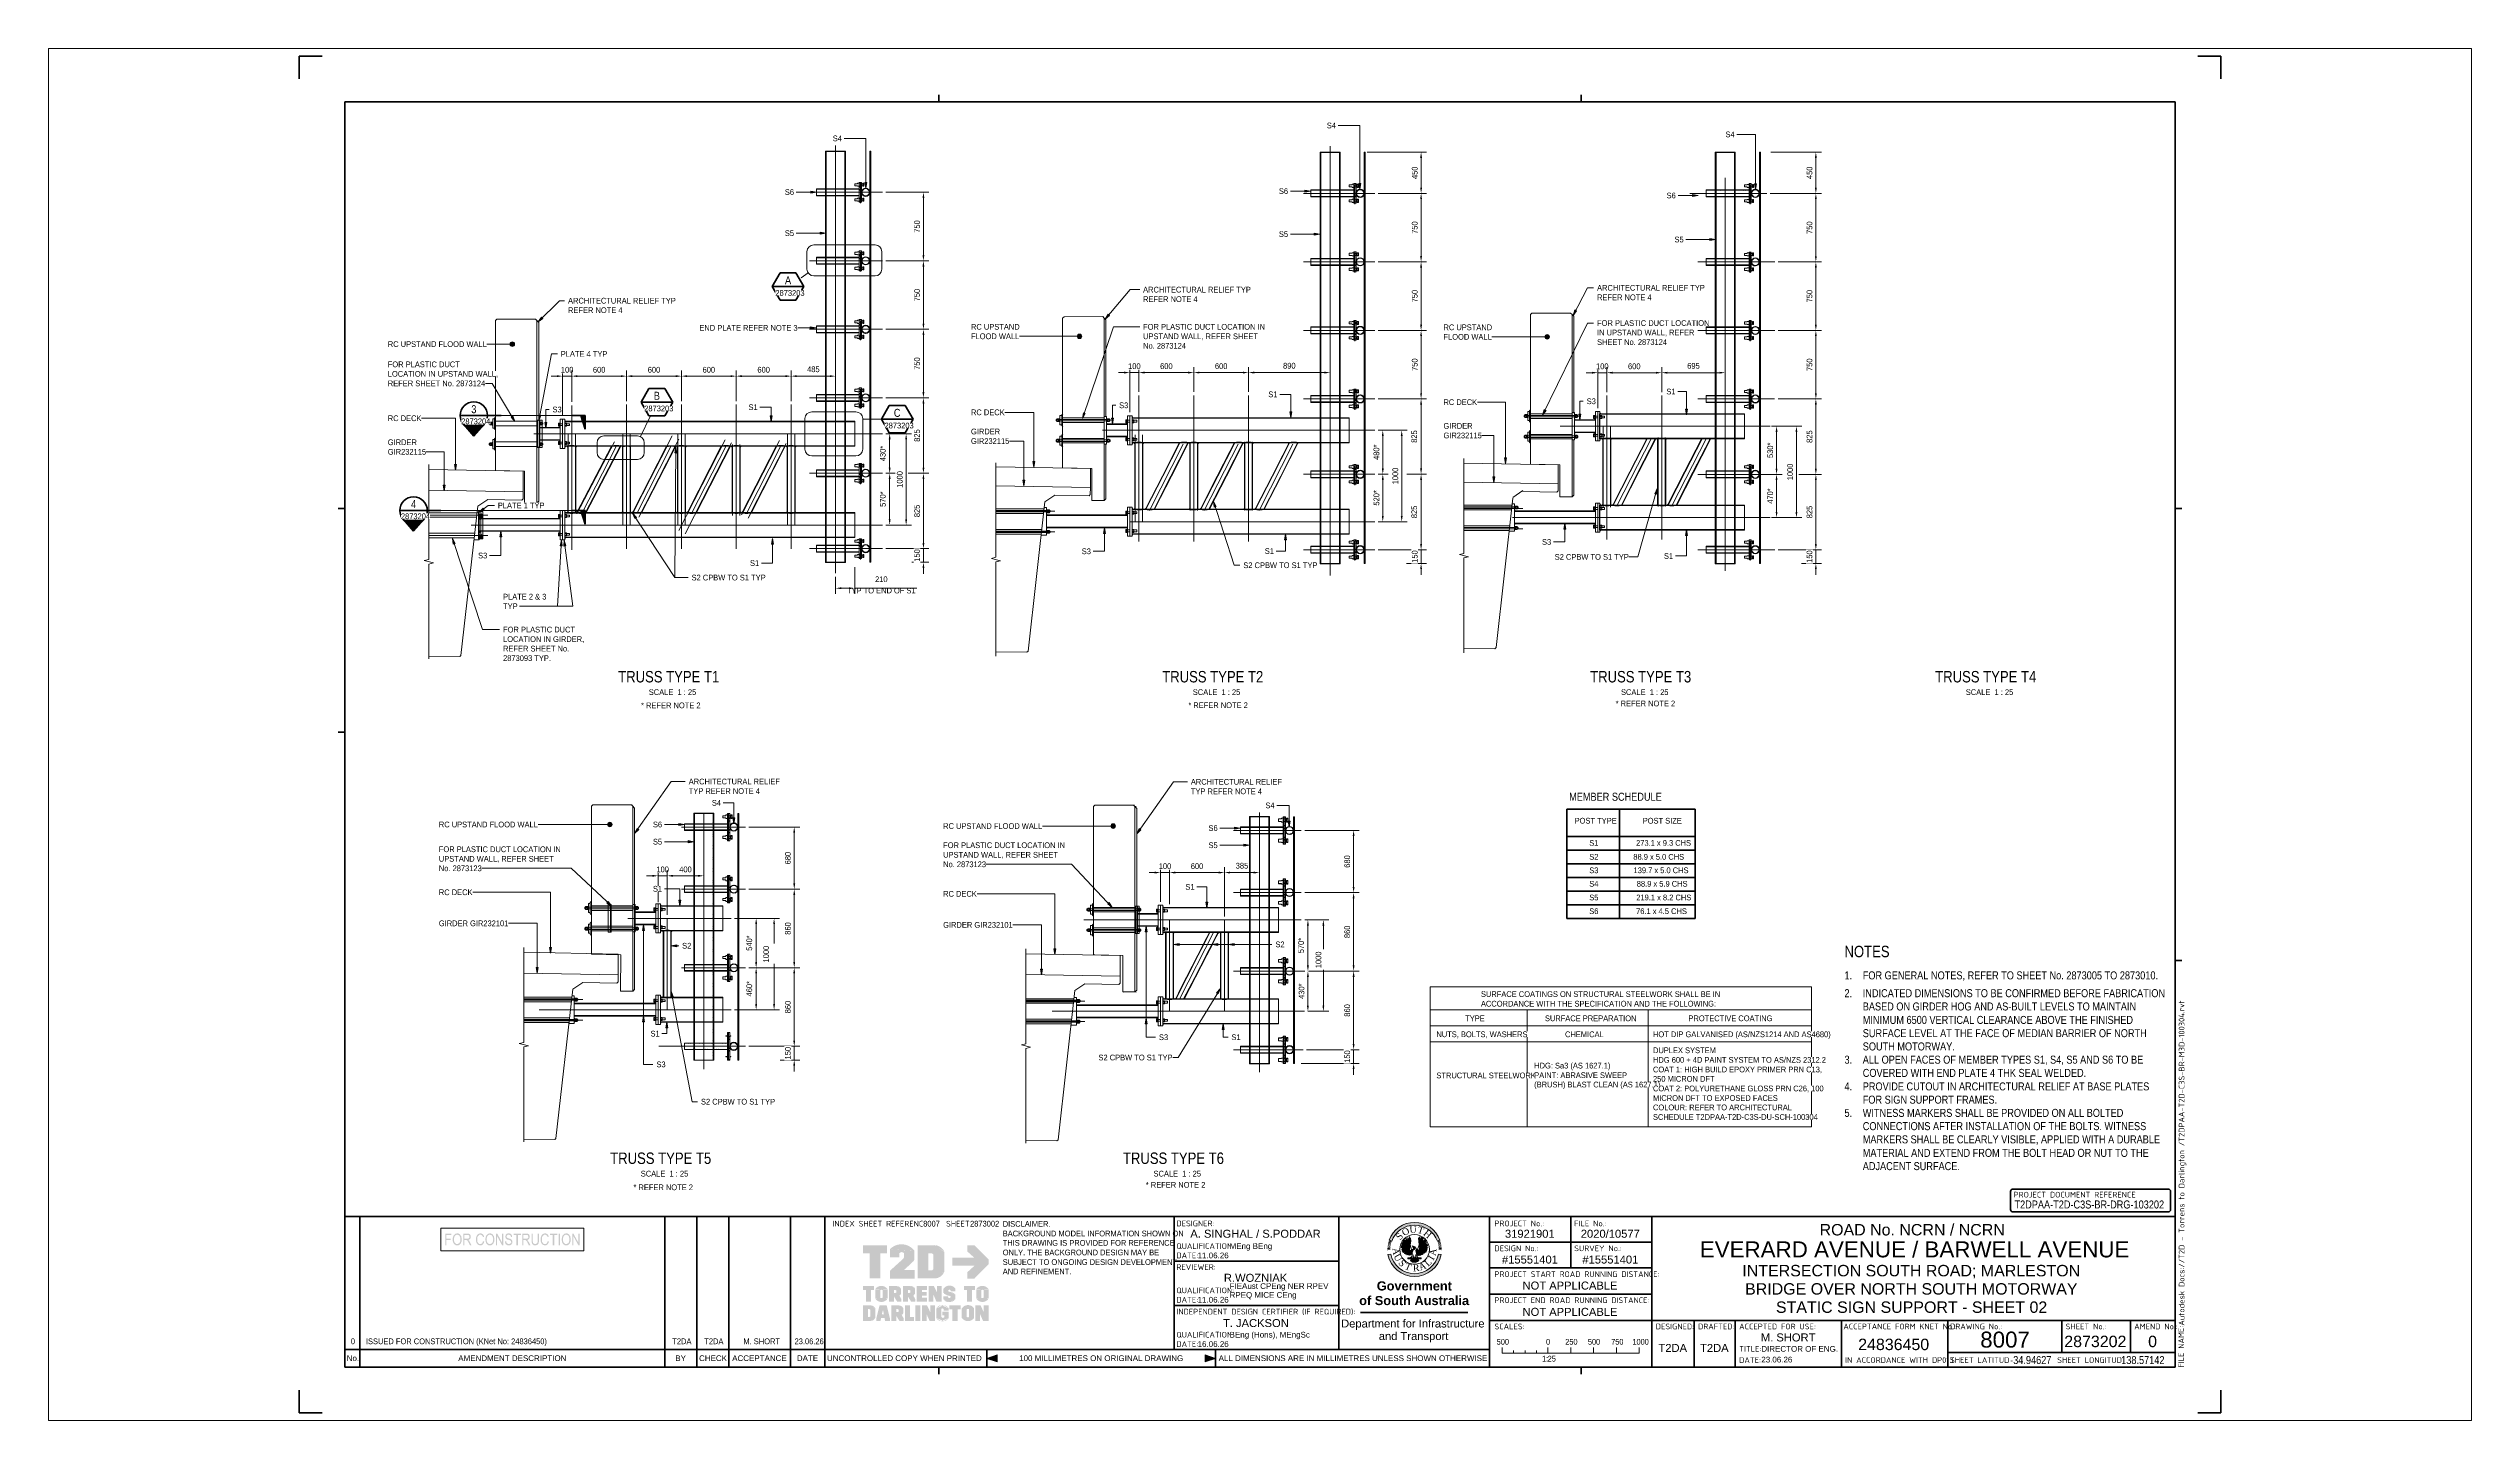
# Paper-space layout 'Layout1' of a CAD drawing. Header units: metres. Extents: x -0.11 to 0.95, y 0 to 0.6.
# The model-space entities are those that its viewports show. They can reach past a viewport. Long polylines and large blocks are cut down to what shows.
import ezdxf

# ---------------------------------------------------------------- set-up
doc = ezdxf.new("R2010")
doc.units = ezdxf.units.M
for name, pattern in [('Dot_Section Line', [0.02, 0, -0.02]), ('JacobsCenter', [0.015, 0.009, -0.0015, 0.003, -0.0015]), ('JacobsDash', [0.0045, 0.003, -0.0015])]:
    doc.linetypes.add(name, pattern=pattern)
doc.layers.get('Defpoints').update_dxf_attribs({"color": 41})
for name, color, linetype, lineweight in [('A-ANNO-DIMS', 7, 'Continuous', 9), ('A-ANNO-NOTE', 7, 'Continuous', 9), ('A-ANNO-NOTE-STAMP', 10, 'Continuous', 18), ('A-ANNO-SYMB', 7, 'Continuous', 9), ('A-DETL', 7, 'Continuous', 13), ('A-DETL-GENF', 7, 'Continuous', 9), ('A-DETL-THIN', 7, 'Continuous', 9), ('A-GENM', 7, 'Continuous', 35), ('A-SIGN', 7, 'Continuous', 9), ('A-WALL', 7, 'Continuous', 50), ('G-ANNO-TEXT', 7, 'Continuous', 9), ('G-ANNO-TTLB', 7, 'Continuous', 9), ('G-IMPT', 7, 'Continuous', 13), ('S-BEAM', 7, 'Continuous', 50), ('S-BEAM-HDLN', 7, 'JacobsDash', 18), ('S-FSTN', 7, 'Continuous', 18)]:
    doc.layers.add(name, color=color, linetype=linetype, lineweight=lineweight)
doc.layers.add('G-ANNO-NPLT', color=191, linetype='Continuous', plot=False)
doc.layers.add('G-ANNO-SYMB', color=7, linetype='Continuous', lineweight=35, true_color=0x0080ff)
doc.layers.get('G-ANNO-NPLT').freeze()
doc.styles.add('Arial', font='arial.ttf', dxfattribs={"height": 0.0025})
doc.styles.add('Arial Narrow', font='ARIALN.TTF', dxfattribs={"height": 0.0625})
doc.styles.add('Arial Narrow_1', font='ARIALN.TTF', dxfattribs={"height": 0.0875})
doc.styles.add('Arial Narrow_2', font='ARIALN.TTF', dxfattribs={"height": 0.0625})
doc.styles.add('Arial Narrow_3', font='ARIALN.TTF', dxfattribs={"height": 0.0035})
doc.styles.add('Arial Narrow_4', font='ARIALN.TTF', dxfattribs={"height": 0.005})
doc.styles.add('Arial Narrow_5', font='ARIALN.TTF', dxfattribs={"height": 0.0025})
doc.styles.add('Arial Narrow_6', font='ARIALN.TTF', dxfattribs={"width": 0.9, "height": 0.0025})
doc.styles.add('Arial_1', font='arial.ttf', dxfattribs={"height": 0.0035})
doc.styles.add('Arial_2', font='arial.ttf', dxfattribs={"height": 0.005})
doc.styles.add('Arial_3', font='arial.ttf', dxfattribs={"height": 0.007})
doc.styles.add('Arial_B', font='arialbd.ttf', dxfattribs={"height": 0.004})
doc.styles.add('ISOCPEUR', font='isocpeur.ttf', dxfattribs={"height": 0.0025})
doc.styles.add('Times New Roman', font='times.ttf', dxfattribs={"height": 0.008001})
doc.dimstyles.new('Dimension_Standard_O__mm_', dxfattribs={"dimscale": 0.3048, "dimtxt": 0.063964, "dimasz": 0.205052, "dimexe": 0.19685, "dimexo": 0.123031, "dimgap": 0.123031, "dimtad": 1, "dimdec": 0, "dimlfac": 1000, "dimzin": 0, "dimdsep": 46, "dimtxsty": 'Arial Narrow', "dimsah": 1, "dimcen": 0.09, "dimaunit": 1, "dimadec": 4, "dimazin": 0, "dimtfac": 1, "dimtdec": 4, "dimtix": 1, "dimtmove": 0, "dimatfit": 3, "dimfxl": 1, "dimtvp": 1, "dimtfill": 1, "dimtolj": 1, "dimtzin": 0, "dimlwd": 18, "dimlwe": 18, "dimarcsym": 2})
doc.dimstyles.new('Dimension_Standard_O__mm__1', dxfattribs={"dimscale": 0.3048, "dimtxt": 0.063964, "dimasz": 0.205052, "dimexe": 0.19685, "dimexo": 0.123031, "dimgap": 0.123031, "dimtad": 1, "dimdec": 0, "dimlfac": 1000, "dimzin": 0, "dimdsep": 46, "dimtxsty": 'Arial Narrow_2', "dimsah": 1, "dimcen": 0.09, "dimaunit": 1, "dimadec": 4, "dimazin": 0, "dimtfac": 1, "dimtdec": 4, "dimtix": 1, "dimtmove": 0, "dimatfit": 3, "dimfxl": 1, "dimtvp": 1, "dimtfill": 1, "dimtolj": 1, "dimtzin": 0, "dimlwd": 18, "dimlwe": 18, "dimarcsym": 2})
doc.dimstyles.new('Dimension_Standard_O__mm__2', dxfattribs={"dimscale": 0.3048, "dimtxt": 0.063964, "dimasz": 0.205052, "dimexe": 0.19685, "dimexo": 0.123031, "dimgap": 0.123031, "dimtad": 1, "dimdec": 0, "dimlfac": 1000, "dimzin": 0, "dimdsep": 46, "dimtxsty": 'Arial Narrow', "dimsah": 1, "dimcen": 0.09, "dimaunit": 1, "dimadec": 4, "dimazin": 0, "dimtfac": 1, "dimtdec": 4, "dimtix": 1, "dimtmove": 2, "dimatfit": 3, "dimfxl": 1, "dimtvp": 1, "dimtfill": 1, "dimtolj": 1, "dimtzin": 0, "dimlwd": 18, "dimlwe": 18, "dimarcsym": 2})
doc.dimstyles.new('Dimension_Standard_T__mm_', dxfattribs={"dimscale": 0.3048, "dimtxt": 0.063964, "dimasz": 0.205052, "dimexe": 0.19685, "dimexo": 0.123031, "dimgap": 0.082021, "dimtad": 1, "dimdec": 0, "dimlfac": 1000, "dimzin": 0, "dimdsep": 46, "dimtxsty": 'Arial Narrow', "dimsah": 1, "dimcen": 0.09, "dimaunit": 1, "dimadec": 4, "dimazin": 0, "dimtfac": 1, "dimtdec": 4, "dimtix": 1, "dimtmove": 2, "dimatfit": 3, "dimfxl": 1, "dimtvp": 1, "dimtolj": 1, "dimtzin": 0, "dimlwd": 18, "dimlwe": 18, "dimarcsym": 2})
pattern_1 = [(45, (-1107.369, 22.258), (-0.0628618, 0.0628618), []), (45, (-1107.369, 22.354), (-0.0628618, 0.0628618), [])]
pattern_2 = [(45, (1135.384, 22.258), (-0.0628618, 0.0628618), []), (45, (1135.384, 22.354), (-0.0628618, 0.0628618), [])]
pattern_3 = [(45, (1135.386, 22.258), (-0.0628618, 0.0628618), []), (45, (1135.386, 22.354), (-0.0628618, 0.0628618), [])]

# ---------------------------------------------------------------- blocks, each defined once
blk = doc.blocks.new('T2DPAA-T2D-PWA-DE-XRF-000001 - Drawing3_dwg-8554483-STATIC SIGN SUPPORT - SHEET 02')
at = {"layer": 'G-IMPT'}
h = blk.add_hatch(color=256, dxfattribs=at)
edge = h.paths.add_edge_path()
edge.add_line((0.1549, 0.1015), (0.1515, 0.1021))
edge.add_arc((0.1226, 0.1077), 0.0295, 190.997, 349.003, ccw=False)
edge.add_line((0.0937, 0.1021), (0.0903, 0.1015))
edge.add_arc((0.1226, 0.1077), 0.0329, 190.997, 349.003)
edge = h.paths.add_edge_path()
edge.add_arc((0.1226, 0.1077), 0.0329, 20.0475, 159.9525, ccw=False)
edge.add_line((0.1535, 0.119), (0.1503, 0.1178))
edge.add_arc((0.1226, 0.1077), 0.0295, 20.0475, 159.9525)
edge.add_line((0.0949, 0.1178), (0.0917, 0.119))
h = blk.add_hatch(color=256, dxfattribs=at)
edge = h.paths.add_edge_path()
edge.add_arc((0.1226, 0.1077), 0.0329, 161.3902, 162.9856, ccw=False)
edge.add_line((0.0915, 0.1183), (0.0914, 0.1182))
edge.add_line((0.0915, 0.1183), (0.0947, 0.1172))
edge.add_line((0.0947, 0.1171), (0.0947, 0.1172))
edge.add_arc((0.1226, 0.1077), 0.0295, 161.3902, 162.9856)
edge.add_line((0.0944, 0.1163), (0.0911, 0.1174))
h = blk.add_hatch(color=256, dxfattribs=at)
edge = h.paths.add_edge_path()
edge.add_line((0.1206, 0.1074), (0.1207, 0.1074))
edge.add_line((0.1207, 0.1074), (0.1206, 0.1074))
edge = h.paths.add_edge_path()
edge.add_line((0.1166, 0.11), (0.1166, 0.1074))
edge.add_line((0.1166, 0.1074), (0.1183, 0.1065))
edge.add_line((0.1183, 0.1065), (0.119, 0.1076))
edge.add_line((0.119, 0.1076), (0.1204, 0.1079))
edge.add_line((0.1204, 0.1079), (0.1207, 0.1074))
edge.add_line((0.1207, 0.1074), (0.1211, 0.1067))
edge.add_line((0.1211, 0.1067), (0.1187, 0.1008))
edge.add_line((0.1187, 0.1008), (0.1178, 0.1012))
edge.add_line((0.1178, 0.1012), (0.1166, 0.1008))
edge.add_line((0.1166, 0.1008), (0.1161, 0.1012))
edge.add_line((0.1161, 0.1012), (0.1147, 0.101))
edge.add_line((0.1147, 0.101), (0.1143, 0.1017))
edge.add_line((0.1143, 0.1017), (0.1131, 0.1012))
edge.add_line((0.1131, 0.1012), (0.1128, 0.1022))
edge.add_line((0.1128, 0.1022), (0.1119, 0.1019))
edge.add_line((0.1119, 0.1019), (0.1119, 0.1029))
edge.add_line((0.1119, 0.1029), (0.1105, 0.1027))
edge.add_line((0.1105, 0.1027), (0.1107, 0.1043))
edge.add_line((0.1107, 0.1043), (0.1091, 0.1041))
edge.add_line((0.1091, 0.1041), (0.1095, 0.1057))
edge.add_line((0.1095, 0.1057), (0.1077, 0.106))
edge.add_line((0.1077, 0.106), (0.1081, 0.1069))
edge.add_line((0.1081, 0.1069), (0.1072, 0.1074))
edge.add_line((0.1072, 0.1074), (0.1081, 0.1091))
edge.add_line((0.1081, 0.1091), (0.1069, 0.11))
edge.add_line((0.1069, 0.11), (0.1081, 0.1112))
edge.add_line((0.1081, 0.1112), (0.1069, 0.1122))
edge.add_line((0.1069, 0.1122), (0.1085, 0.113))
edge.add_line((0.1085, 0.113), (0.1072, 0.1143))
edge.add_line((0.1072, 0.1143), (0.1095, 0.1145))
edge.add_line((0.1095, 0.1145), (0.1081, 0.116))
edge.add_line((0.1081, 0.116), (0.1105, 0.116))
edge.add_line((0.1105, 0.116), (0.1088, 0.1179))
edge.add_line((0.1088, 0.1179), (0.1119, 0.1163))
edge.add_line((0.1119, 0.1163), (0.1105, 0.1193))
edge.add_line((0.1105, 0.1193), (0.1138, 0.1172))
edge.add_line((0.1138, 0.1172), (0.1121, 0.121))
edge.add_line((0.1121, 0.121), (0.1147, 0.1181))
edge.add_line((0.1147, 0.1181), (0.1143, 0.1224))
edge.add_line((0.1143, 0.1224), (0.1159, 0.1188))
edge.add_line((0.1159, 0.1188), (0.1166, 0.1236))
edge.add_line((0.1166, 0.1236), (0.1171, 0.1207))
edge.add_line((0.1171, 0.1207), (0.1178, 0.1214))
edge.add_line((0.1178, 0.1214), (0.118, 0.1179))
edge.add_line((0.118, 0.1179), (0.1171, 0.1131))
edge.add_line((0.1171, 0.1131), (0.1178, 0.111))
edge.add_line((0.1178, 0.111), (0.1166, 0.11))
for points in [[(0.1105, 0.1193), (0.1088, 0.1179), (0.1119, 0.1163)], [(0.1369, 0.1093), (0.1385, 0.1081), (0.1367, 0.1074), (0.1376, 0.106), (0.1357, 0.106), (0.1367, 0.1043), (0.1348, 0.1043), (0.1348, 0.1031), (0.1336, 0.1034), (0.1331, 0.1022), (0.1322, 0.1024), (0.1317, 0.1015), (0.1305, 0.1017), (0.1301, 0.101), (0.1296, 0.1015), (0.1291, 0.1005), (0.1286, 0.1008), (0.1277, 0.1003), (0.1275, 0.101), (0.1268, 0.1003), (0.1251, 0.1029), (0.1242, 0.1065), (0.1246, 0.1076), (0.1263, 0.1076), (0.127, 0.1067), (0.1284, 0.1072), (0.1291, 0.11), (0.1275, 0.1112), (0.1282, 0.1133), (0.1275, 0.1219), (0.1284, 0.121), (0.1289, 0.1236), (0.1294, 0.1193), (0.1312, 0.1226), (0.1305, 0.1191), (0.1331, 0.1212), (0.1317, 0.1179), (0.1348, 0.1195), (0.1324, 0.116), (0.1364, 0.1179), (0.1341, 0.1155), (0.1371, 0.116), (0.1355, 0.1143), (0.1381, 0.1141), (0.1364, 0.1131), (0.1383, 0.1124), (0.1367, 0.1114), (0.1385, 0.11)], [(0.1312, 0.1226), (0.1331, 0.1212), (0.1305, 0.1191)], [(0.1348, 0.1195), (0.1364, 0.1179), (0.1324, 0.116)], [(0.1069, 0.1122), (0.1069, 0.11), (0.1081, 0.1112)], [(0.1081, 0.116), (0.1072, 0.1143), (0.1095, 0.1145)], [(0.1077, 0.106), (0.1091, 0.1041), (0.1095, 0.1057)], [(0.1105, 0.1027), (0.1119, 0.1019), (0.1119, 0.1029)], [(0.1225, 0.0967), (0.1233, 0.0985), (0.1277, 0.0943), (0.1263, 0.0929), (0.1237, 0.092), (0.1202, 0.0924), (0.1176, 0.0943), (0.1218, 0.0984)], [(0.1291, 0.1005), (0.1301, 0.101), (0.1296, 0.1015)], [(0.1317, 0.1015), (0.1331, 0.1022), (0.1322, 0.1024)], [(0.1383, 0.1124), (0.1381, 0.1141), (0.1364, 0.1131)]]:
    blk.add_hatch(color=256, dxfattribs=at).paths.add_polyline_path(points)
h = blk.add_hatch(color=256, dxfattribs=at)
edge = h.paths.add_edge_path()
edge.add_line((0.154, 0.1174), (0.1508, 0.1163))
edge.add_arc((0.1226, 0.1077), 0.0295, 17.0144, 18.6098)
edge.add_line((0.1505, 0.1172), (0.1505, 0.1171))
edge.add_line((0.1505, 0.1172), (0.1537, 0.1183))
edge.add_line((0.1538, 0.1182), (0.1537, 0.1183))
edge.add_arc((0.1226, 0.1077), 0.0329, 17.0144, 18.6098, ccw=False)
h = blk.add_hatch(color=256, dxfattribs=at)
edge = h.paths.add_edge_path()
edge.add_line((0.0931, 0.1083), (0.0897, 0.1083))
edge.add_arc((0.1226, 0.1077), 0.0329, 177.3415, 178.9368, ccw=False)
edge.add_line((0.0897, 0.1094), (0.0897, 0.1093))
edge.add_line((0.0897, 0.1094), (0.0932, 0.1092))
edge.add_line((0.0932, 0.1091), (0.0932, 0.1092))
edge.add_arc((0.1226, 0.1077), 0.0295, 177.3415, 178.9368)
h = blk.add_hatch(color=256, dxfattribs=at)
edge = h.paths.add_edge_path()
edge.add_line((0.0931, 0.1069), (0.0897, 0.1068))
edge.add_arc((0.1226, 0.1077), 0.0329, 180, 181.5953, ccw=False)
edge.add_line((0.0897, 0.1078), (0.0897, 0.1077))
edge.add_line((0.0897, 0.1078), (0.0931, 0.1078))
edge.add_line((0.0931, 0.1077), (0.0931, 0.1078))
edge.add_arc((0.1226, 0.1077), 0.0295, 180, 181.5953)
h = blk.add_hatch(color=256, dxfattribs=at)
edge = h.paths.add_edge_path()
edge.add_arc((0.1226, 0.1077), 0.0329, 174.6829, 176.2783, ccw=False)
edge.add_line((0.0899, 0.1109), (0.0898, 0.1108))
edge.add_line((0.0899, 0.1109), (0.0933, 0.1106))
edge.add_line((0.0933, 0.1105), (0.0933, 0.1106))
edge.add_arc((0.1226, 0.1077), 0.0295, 174.6829, 176.2783)
edge.add_line((0.0932, 0.1096), (0.0898, 0.1099))
h = blk.add_hatch(color=256, dxfattribs=at)
edge = h.paths.add_edge_path()
edge.add_arc((0.1226, 0.1077), 0.0329, 172.0244, 173.6197, ccw=False)
edge.add_line((0.09, 0.1124), (0.09, 0.1123))
edge.add_line((0.09, 0.1124), (0.0934, 0.1119))
edge.add_line((0.0934, 0.1118), (0.0934, 0.1119))
edge.add_arc((0.1226, 0.1077), 0.0295, 172.0244, 173.6197)
edge.add_line((0.0933, 0.111), (0.0899, 0.1114))
h = blk.add_hatch(color=256, dxfattribs=at)
edge = h.paths.add_edge_path()
edge.add_arc((0.1226, 0.1077), 0.0329, 169.3658, 170.9612, ccw=False)
edge.add_line((0.0903, 0.1139), (0.0903, 0.1138))
edge.add_line((0.0903, 0.1139), (0.0937, 0.1133))
edge.add_line((0.0936, 0.1132), (0.0937, 0.1133))
edge.add_arc((0.1226, 0.1077), 0.0295, 169.3658, 170.9612)
edge.add_line((0.0935, 0.1124), (0.0901, 0.1129))
h = blk.add_hatch(color=256, dxfattribs=at)
edge = h.paths.add_edge_path()
edge.add_arc((0.1226, 0.1077), 0.0329, 166.7073, 168.3026, ccw=False)
edge.add_line((0.0906, 0.1154), (0.0906, 0.1153))
edge.add_line((0.0906, 0.1154), (0.0939, 0.1146))
edge.add_line((0.0939, 0.1145), (0.0939, 0.1146))
edge.add_arc((0.1226, 0.1077), 0.0295, 166.7073, 168.3026)
edge.add_line((0.0937, 0.1137), (0.0904, 0.1144))
h = blk.add_hatch(color=256, dxfattribs=at)
edge = h.paths.add_edge_path()
edge.add_line((0.0941, 0.115), (0.0907, 0.1159))
edge.add_arc((0.1226, 0.1077), 0.0329, 164.0488, 165.6441, ccw=False)
edge.add_line((0.091, 0.1169), (0.091, 0.1168))
edge.add_line((0.091, 0.1169), (0.0943, 0.1159))
edge.add_line((0.0943, 0.1158), (0.0943, 0.1159))
edge.add_arc((0.1226, 0.1077), 0.0295, 164.0488, 165.6441)
h = blk.add_hatch(color=256, dxfattribs=at)
edge = h.paths.add_edge_path()
edge.add_line((0.1232, 0.1095), (0.1225, 0.1076))
edge.add_line((0.1225, 0.1076), (0.1207, 0.1074))
edge.add_line((0.1207, 0.1074), (0.1207, 0.1074))
edge.add_line((0.1207, 0.1074), (0.1216, 0.1086))
edge.add_line((0.1216, 0.1086), (0.1197, 0.1119))
edge.add_line((0.1197, 0.1119), (0.1232, 0.1107))
edge.add_line((0.1232, 0.1107), (0.1239, 0.1098))
edge.add_line((0.1239, 0.1098), (0.1232, 0.1095))
h = blk.add_hatch(color=256, dxfattribs=at)
edge = h.paths.add_edge_path()
edge.add_arc((0.1226, 0.1077), 0.0295, 14.3559, 15.9512)
edge.add_line((0.1509, 0.1159), (0.1509, 0.1158))
edge.add_line((0.1509, 0.1159), (0.1542, 0.1169))
edge.add_line((0.1542, 0.1168), (0.1542, 0.1169))
edge.add_arc((0.1226, 0.1077), 0.0329, 14.3559, 15.9512, ccw=False)
edge.add_line((0.1545, 0.1159), (0.1511, 0.115))
h = blk.add_hatch(color=256, dxfattribs=at)
edge = h.paths.add_edge_path()
edge.add_line((0.1548, 0.1144), (0.1514, 0.1137))
edge.add_arc((0.1226, 0.1077), 0.0295, 11.6974, 13.2927)
edge.add_line((0.1512, 0.1146), (0.1513, 0.1145))
edge.add_line((0.1512, 0.1146), (0.1546, 0.1154))
edge.add_line((0.1546, 0.1153), (0.1546, 0.1154))
edge.add_arc((0.1226, 0.1077), 0.0329, 11.6974, 13.2927, ccw=False)
h = blk.add_hatch(color=256, dxfattribs=at)
edge = h.paths.add_edge_path()
edge.add_arc((0.1226, 0.1077), 0.0295, 9.0388, 10.6342)
edge.add_line((0.1515, 0.1133), (0.1515, 0.1132))
edge.add_line((0.1515, 0.1133), (0.1549, 0.1139))
edge.add_line((0.1549, 0.1138), (0.1549, 0.1139))
edge.add_arc((0.1226, 0.1077), 0.0329, 9.0388, 10.6342, ccw=False)
edge.add_line((0.1551, 0.1129), (0.1517, 0.1124))
h = blk.add_hatch(color=256, dxfattribs=at)
edge = h.paths.add_edge_path()
edge.add_arc((0.1226, 0.1077), 0.0295, 6.3803, 7.9756)
edge.add_line((0.1518, 0.1119), (0.1518, 0.1118))
edge.add_line((0.1518, 0.1119), (0.1552, 0.1124))
edge.add_line((0.1552, 0.1123), (0.1552, 0.1124))
edge.add_arc((0.1226, 0.1077), 0.0329, 6.3803, 7.9756, ccw=False)
edge.add_line((0.1553, 0.1114), (0.1519, 0.111))
h = blk.add_hatch(color=256, dxfattribs=at)
edge = h.paths.add_edge_path()
edge.add_line((0.1554, 0.1099), (0.152, 0.1096))
edge.add_arc((0.1226, 0.1077), 0.0295, 3.7217, 5.3171)
edge.add_line((0.1519, 0.1106), (0.1519, 0.1105))
edge.add_line((0.1519, 0.1106), (0.1553, 0.1109))
edge.add_line((0.1553, 0.1108), (0.1553, 0.1109))
edge.add_arc((0.1226, 0.1077), 0.0329, 3.7217, 5.3171, ccw=False)
h = blk.add_hatch(color=256, dxfattribs=at)
edge = h.paths.add_edge_path()
edge.add_line((0.1555, 0.1083), (0.1521, 0.1083))
edge.add_arc((0.1226, 0.1077), 0.0295, 1.0632, 2.6585)
edge.add_line((0.152, 0.1092), (0.152, 0.1091))
edge.add_line((0.152, 0.1092), (0.1554, 0.1094))
edge.add_line((0.1555, 0.1093), (0.1554, 0.1094))
edge.add_arc((0.1226, 0.1077), 0.0329, 1.0632, 2.6585, ccw=False)
h = blk.add_hatch(color=256, dxfattribs=at)
edge = h.paths.add_edge_path()
edge.add_line((0.1555, 0.1068), (0.152, 0.1069))
edge.add_arc((0.1226, 0.1077), 0.0295, 358.4047, 360)
edge.add_line((0.1521, 0.1078), (0.1521, 0.1077))
edge.add_line((0.1521, 0.1078), (0.1555, 0.1078))
edge.add_line((0.1555, 0.1077), (0.1555, 0.1078))
edge.add_arc((0.1226, 0.1077), 0.0329, 358.4047, 360, ccw=False)
for p, q in [((0.0917, 0.119), (0.0949, 0.1178)), ((0.1105, 0.1193), (0.1088, 0.1179)), ((0.1088, 0.1179), (0.1119, 0.1163)), ((0.1119, 0.1163), (0.1105, 0.1193)), ((0.1305, 0.1191), (0.1312, 0.1226)), ((0.1331, 0.1212), (0.1305, 0.1191)), ((0.1312, 0.1226), (0.1331, 0.1212)), ((0.1324, 0.116), (0.1348, 0.1195)), ((0.1364, 0.1179), (0.1324, 0.116)), ((0.1348, 0.1195), (0.1364, 0.1179)), ((0.1503, 0.1178), (0.1535, 0.119)), ((0.0903, 0.1015), (0.0937, 0.1021)), ((0.1069, 0.1122), (0.1069, 0.11)), ((0.1081, 0.1112), (0.1069, 0.1122)), ((0.1069, 0.11), (0.1081, 0.1112)), ((0.1081, 0.116), (0.1072, 0.1143)), ((0.1072, 0.1143), (0.1095, 0.1145)), ((0.1077, 0.106), (0.1091, 0.1041)), ((0.1095, 0.1057), (0.1077, 0.106)), ((0.1095, 0.1145), (0.1081, 0.116)), ((0.1091, 0.1041), (0.1095, 0.1057)), ((0.1119, 0.1029), (0.1105, 0.1027)), ((0.1105, 0.1027), (0.1119, 0.1019)), ((0.1119, 0.1019), (0.1119, 0.1029)), ((0.115, 0.0967), (0.1197, 0.0967)), ((0.1211, 0.1003), (0.1173, 0.0974)), ((0.1244, 0.1003), (0.1272, 0.0974)), ((0.1256, 0.0967), (0.1308, 0.0967)), ((0.1296, 0.1015), (0.1291, 0.1005)), ((0.1291, 0.1005), (0.1301, 0.101)), ((0.1301, 0.101), (0.1296, 0.1015)), ((0.1322, 0.1024), (0.1317, 0.1015)), ((0.1317, 0.1015), (0.1331, 0.1022)), ((0.1331, 0.1022), (0.1322, 0.1024)), ((0.1381, 0.1141), (0.1364, 0.1131)), ((0.1364, 0.1131), (0.1383, 0.1124)), ((0.1383, 0.1124), (0.1381, 0.1141)), ((0.1515, 0.1021), (0.1549, 0.1015))]:
    blk.add_line(p, q, dxfattribs=at)
at = {"layer": 'G-IMPT', "flags": 128}
for points in [[(0.1085, 0.113), (0.1072, 0.1143), (0.1095, 0.1145), (0.1081, 0.116), (0.1105, 0.116), (0.1088, 0.1179), (0.1119, 0.1163), (0.1105, 0.1193), (0.1138, 0.1172), (0.1121, 0.121), (0.1147, 0.1181), (0.1143, 0.1224), (0.1159, 0.1188), (0.1166, 0.1236), (0.1171, 0.1207), (0.1178, 0.1214), (0.118, 0.1179), (0.1171, 0.1131), (0.119, 0.1076), (0.1204, 0.1079), (0.1211, 0.1067), (0.1187, 0.1008), (0.1178, 0.1012), (0.1166, 0.1008), (0.1161, 0.1012), (0.1147, 0.101), (0.1143, 0.1017), (0.1131, 0.1012), (0.1128, 0.1022), (0.1119, 0.1019), (0.1119, 0.1029), (0.1105, 0.1027), (0.1107, 0.1043), (0.1091, 0.1041), (0.1095, 0.1057), (0.1077, 0.106), (0.1081, 0.1069), (0.1072, 0.1074), (0.1081, 0.1091), (0.1069, 0.11), (0.1081, 0.1112), (0.1069, 0.1122), (0.1087, 0.1131)], [(0.1199, 0.1031), (0.1225, 0.0967), (0.1251, 0.1029), (0.1242, 0.1065), (0.1246, 0.1076), (0.1263, 0.1076), (0.1282, 0.1133), (0.1275, 0.1219), (0.1284, 0.121), (0.1289, 0.1236), (0.1294, 0.1193), (0.1312, 0.1226), (0.1305, 0.1191), (0.1331, 0.1212), (0.1317, 0.1179), (0.1348, 0.1195), (0.1324, 0.116), (0.1364, 0.1179), (0.1341, 0.1155), (0.1371, 0.116), (0.1355, 0.1143), (0.1381, 0.1141), (0.1364, 0.1131), (0.1383, 0.1124), (0.1367, 0.1114), (0.1385, 0.11), (0.1369, 0.1093), (0.1385, 0.1081), (0.1367, 0.1074), (0.1376, 0.106), (0.1357, 0.106), (0.1367, 0.1043), (0.1348, 0.1043), (0.1348, 0.1031), (0.1336, 0.1034), (0.1331, 0.1022), (0.1322, 0.1024), (0.1317, 0.1015), (0.1305, 0.1017), (0.1301, 0.101), (0.1296, 0.1015), (0.1291, 0.1005), (0.1286, 0.1008), (0.1277, 0.1003), (0.1275, 0.101), (0.1268, 0.1003), (0.1251, 0.1029)], [(0.1206, 0.0974), (0.1145, 0.0974), (0.1145, 0.0962), (0.1194, 0.0962)], [(0.119, 0.1076), (0.1183, 0.1065), (0.1166, 0.1074), (0.1166, 0.11), (0.1178, 0.111)], [(0.1218, 0.0984), (0.1176, 0.0943), (0.1202, 0.0924), (0.1237, 0.092), (0.1263, 0.0929), (0.1277, 0.0943), (0.1233, 0.0985)], [(0.1239, 0.1098), (0.1244, 0.1091), (0.1246, 0.1076)], [(0.1246, 0.0974), (0.1308, 0.0974), (0.1308, 0.0962), (0.126, 0.0962)], [(0.1263, 0.1076), (0.127, 0.1067), (0.1284, 0.1072), (0.1291, 0.11), (0.1275, 0.1112)]]:
    blk.add_lwpolyline(points, dxfattribs=at)
blk.add_lwpolyline([(0.1206, 0.1074), (0.1216, 0.1086), (0.1197, 0.1119), (0.1232, 0.1107), (0.1239, 0.1098), (0.1232, 0.1095), (0.1225, 0.1076)], close=True, dxfattribs=at)
at = {"layer": 'G-IMPT'}
blk.add_circle((0.1226, 0.1077), 0.018, dxfattribs=at)
for radius, start, end in [(0.0329, 20.0475, 159.9525), (0.0295, 20.0475, 159.9525), (0.0329, 190.997, 349.003), (0.0295, 190.997, 349.003)]:
    blk.add_arc((0.1226, 0.1077), radius, start, end, dxfattribs=at)
at = {"layer": 'G-IMPT', "lineweight": 9, "char_height": 0.008, "attachment_point": 2, "line_spacing_factor": 1.029793, "style": 'Times New Roman'}
for s, insert, width, rotation in [('S', (0.1012, 0.1263), 0.008041, 49.0663), ('O', (0.1099, 0.133), 0.010353, 26.6943), ('U', (0.1205, 0.136), 0.010353, 4.3222), ('T', (0.1314, 0.1347), 0.008744, 341.9502), ('H', (0.141, 0.1293), 0.010353, 319.5782), ('A', (0.104, 0.106), 0.010353, 279.6978), ('U', (0.1058, 0.0996), 0.010353, 300.15), ('S', (0.1107, 0.0935), 0.008041, 310.3575), ('T', (0.1164, 0.0903), 0.008744, 336.9699), ('R', (0.1244, 0.0893), 0.009549, 3.701), ('A', (0.1307, 0.0909), 0.010353, 21.3382), ('L', (0.1363, 0.0949), 0.008744, 42.375), ('I', (0.1395, 0.0995), 0.004825, 60.5783), ('A', (0.141, 0.1048), 0.010353, 83.64)]:
    blk.add_mtext(s, dxfattribs=dict(at, insert=insert, width=width, rotation=rotation))
blk = doc.blocks.new('T2DPAA-T2D-PWA-DE-XRF-000001 - Standard-9403699-STATIC SIGN SUPPORT - SHEET 02')
at = {"layer": 'G-ANNO-TTLB', "true_color": 0x1d4a5c}
h = blk.add_hatch(color=139, dxfattribs=at)
edge = h.paths.add_edge_path()
edge.add_line((0.2623, 0.0443), (0.2623, 0.0452))
edge.add_arc((0.2616, 0.044), 0.00145, 58.8241, 99.793)
edge.add_line((0.2613, 0.0454), (0.2613, 0.0441))
edge.add_arc((0.2616, 0.0455), 0.00141, 259.7202, 301.6629)
edge = h.paths.add_edge_path()
edge.add_arc((0.2625, 0.0448), 0.00224, 301.808, 330.1086, ccw=False)
edge.add_line((0.2637, 0.0429), (0.2645, 0.0415))
edge.add_line((0.2645, 0.0415), (0.2645, 0.0403))
edge.add_line((0.2645, 0.0403), (0.2627, 0.0403))
edge.add_line((0.2627, 0.0403), (0.2613, 0.0425))
edge.add_line((0.2613, 0.0425), (0.2613, 0.0403))
edge.add_line((0.2613, 0.0403), (0.2591, 0.0403))
edge.add_line((0.2591, 0.0403), (0.2591, 0.0471))
edge.add_line((0.2591, 0.0471), (0.2624, 0.0471))
edge.add_arc((0.2623, 0.0446), 0.00248, 32.8357, 87.7033, ccw=False)
edge.add_line((0.2644, 0.046), (0.2644, 0.0437))
edge = h.paths.add_edge_path()
edge.add_line((0.2674, 0.0527), (0.2674, 0.0537))
edge.add_arc((0.2667, 0.0524), 0.00145, 58.8241, 99.793)
edge.add_line((0.2665, 0.0539), (0.2665, 0.0526))
edge.add_arc((0.2667, 0.0539), 0.00141, 259.7202, 301.6629)
edge = h.paths.add_edge_path()
edge.add_arc((0.2676, 0.0532), 0.00224, 301.808, 330.1086, ccw=False)
edge.add_line((0.2688, 0.0513), (0.2696, 0.0499))
edge.add_line((0.2696, 0.0499), (0.2696, 0.0487))
edge.add_line((0.2696, 0.0487), (0.2678, 0.0487))
edge.add_line((0.2678, 0.0487), (0.2664, 0.051))
edge.add_line((0.2664, 0.051), (0.2664, 0.0487))
edge.add_line((0.2664, 0.0487), (0.2642, 0.0487))
edge.add_line((0.2642, 0.0487), (0.2642, 0.0555))
edge.add_line((0.2642, 0.0555), (0.2676, 0.0555))
edge.add_arc((0.2675, 0.0531), 0.00248, 32.8357, 87.7033, ccw=False)
edge.add_line((0.2695, 0.0544), (0.2695, 0.0521))
edge = h.paths.add_edge_path()
edge.add_line((0.2499, 0.0422), (0.2499, 0.0452))
edge.add_arc((0.2491, 0.0441), 0.00138, 56.3448, 98.7814)
edge.add_line((0.2489, 0.0454), (0.2489, 0.0419))
edge.add_arc((0.2491, 0.0433), 0.00138, 261.2186, 303.6552)
edge = h.paths.add_edge_path()
edge.add_line((0.2613, 0.0527), (0.2613, 0.0537))
edge.add_arc((0.2606, 0.0524), 0.00145, 58.8241, 99.793)
edge.add_line((0.2603, 0.0539), (0.2603, 0.0526))
edge.add_arc((0.2606, 0.0539), 0.00141, 259.7202, 301.6629)
edge = h.paths.add_edge_path()
edge.add_line((0.2502, 0.0403), (0.2467, 0.0403))
edge.add_line((0.2467, 0.0403), (0.2467, 0.0471))
edge.add_line((0.2467, 0.0471), (0.2501, 0.0471))
edge.add_arc((0.25, 0.0447), 0.00241, 26.2483, 85.5583, ccw=False)
edge.add_line((0.2521, 0.0457), (0.2521, 0.0416))
edge.add_arc((0.2502, 0.0424), 0.00209, 270, 338.4707, ccw=False)
h.paths.add_polyline_path([(0.2555, 0.0451), (0.255, 0.0432), (0.2559, 0.0432)])
h.paths.add_polyline_path([(0.2585, 0.0415), (0.2585, 0.0403), (0.2564, 0.0403), (0.2562, 0.0415), (0.2547, 0.0415), (0.2544, 0.0403), (0.2526, 0.0403), (0.2526, 0.0415), (0.254, 0.0471), (0.2571, 0.0471)])
h.paths.add_polyline_path([(0.2673, 0.042), (0.269, 0.042), (0.269, 0.0403), (0.2651, 0.0403), (0.2651, 0.0471), (0.2673, 0.0471)])
h.paths.add_polyline_path([(0.2718, 0.0403), (0.2696, 0.0403), (0.2696, 0.0471), (0.2718, 0.0471)])
h.paths.add_polyline_path([(0.2762, 0.0441), (0.2762, 0.0471), (0.2782, 0.0471), (0.2782, 0.0403), (0.2759, 0.0403), (0.2746, 0.0432), (0.2746, 0.0403), (0.2725, 0.0403), (0.2725, 0.0471), (0.2748, 0.0471)])
edge = h.paths.add_edge_path()
edge.add_arc((0.2817, 0.0424), 0.000774, 214.5178, 325.4822)
edge.add_line((0.2823, 0.0419), (0.2823, 0.0427))
edge.add_line((0.2823, 0.0427), (0.2815, 0.0427))
edge.add_line((0.2815, 0.0427), (0.2815, 0.0443))
edge.add_line((0.2815, 0.0443), (0.2842, 0.0443))
edge.add_line((0.2842, 0.0443), (0.2842, 0.0415))
edge.add_arc((0.2819, 0.0428), 0.00262, 274.1131, 330.4929, ccw=False)
edge.add_arc((0.2815, 0.0434), 0.00327, 260.2337, 279.7663, ccw=False)
edge.add_arc((0.2812, 0.0429), 0.00275, 208.3817, 264.7517, ccw=False)
edge.add_line((0.2788, 0.0416), (0.2788, 0.0458))
edge.add_arc((0.2812, 0.0445), 0.00268, 94.8448, 152.8409, ccw=False)
edge.add_arc((0.2815, 0.0424), 0.00482, 83.0812, 96.9188, ccw=False)
edge.add_arc((0.2818, 0.0444), 0.00278, 31.3102, 83.6241, ccw=False)
edge.add_line((0.2842, 0.0459), (0.2842, 0.0447))
edge.add_line((0.2842, 0.0447), (0.282, 0.0447))
edge.add_line((0.282, 0.0447), (0.282, 0.0455))
edge.add_arc((0.2815, 0.0451), 0.000641, 40.732, 139.268)
edge.add_line((0.281, 0.0455), (0.281, 0.0419))
h.paths.add_polyline_path([(0.2882, 0.0403), (0.2859, 0.0403), (0.2859, 0.0454), (0.2846, 0.0454), (0.2846, 0.0471), (0.2895, 0.0471), (0.2895, 0.0454), (0.2882, 0.0454)])
edge = h.paths.add_edge_path()
edge.add_arc((0.2927, 0.0429), 0.00104, 239.6549, 300.3451)
edge.add_line((0.2932, 0.042), (0.2932, 0.0454))
edge.add_arc((0.2927, 0.0445), 0.00103, 59.5446, 120.4554)
edge.add_line((0.2921, 0.0454), (0.2921, 0.042))
edge = h.paths.add_edge_path()
edge.add_arc((0.2927, 0.0434), 0.00323, 212.7347, 327.2653, ccw=False)
edge.add_line((0.29, 0.0417), (0.29, 0.0458))
edge.add_arc((0.2927, 0.044), 0.00323, 32.6408, 147.3592, ccw=False)
edge.add_line((0.2954, 0.0458), (0.2954, 0.0417))
h.paths.add_polyline_path([(0.3017, 0.0403), (0.2993, 0.0403), (0.298, 0.0432), (0.298, 0.0403), (0.2959, 0.0403), (0.2959, 0.0471), (0.2982, 0.0471), (0.2996, 0.0441), (0.2996, 0.0471), (0.3017, 0.0471)])
edge = h.paths.add_edge_path()
edge.add_arc((0.299, 0.0513), 0.00104, 239.6549, 300.3451)
edge.add_line((0.2995, 0.0504), (0.2995, 0.0538))
edge.add_arc((0.299, 0.0529), 0.00103, 59.5446, 120.4554)
edge.add_line((0.2985, 0.0538), (0.2985, 0.0504))
edge = h.paths.add_edge_path()
edge.add_arc((0.299, 0.0518), 0.00323, 212.7347, 327.2653, ccw=False)
edge.add_line((0.2963, 0.0501), (0.2963, 0.0542))
edge.add_arc((0.299, 0.0524), 0.00323, 32.6408, 147.3592, ccw=False)
edge.add_line((0.3017, 0.0542), (0.3017, 0.0501))
h.paths.add_polyline_path([(0.2945, 0.0487), (0.2923, 0.0487), (0.2923, 0.0538), (0.2909, 0.0538), (0.2909, 0.0555), (0.2958, 0.0555), (0.2958, 0.0538), (0.2945, 0.0538)])
edge = h.paths.add_edge_path()
edge.add_line((0.2872, 0.0518), (0.2872, 0.0499))
edge.add_arc((0.2849, 0.0513), 0.0027, 273.7285, 329.3952, ccw=False)
edge.add_line((0.285, 0.0486), (0.2841, 0.0486))
edge.add_arc((0.2842, 0.0512), 0.00266, 210.1626, 267.7624, ccw=False)
edge.add_line((0.2819, 0.0499), (0.2819, 0.051))
edge.add_line((0.2819, 0.051), (0.2841, 0.051))
edge.add_arc((0.2845, 0.0508), 0.000522, 155.2714, 300.4507)
edge.add_arc((0.2846, 0.0508), 0.000487, 289.6558, 416.8121)
edge.add_line((0.2849, 0.0512), (0.2834, 0.0515))
edge.add_arc((0.2841, 0.054), 0.00253, 213.4271, 255.8381, ccw=False)
edge.add_line((0.2819, 0.0526), (0.2819, 0.0544))
edge.add_arc((0.2846, 0.0525), 0.00325, 35.8397, 144.1603, ccw=False)
edge.add_line((0.2872, 0.0544), (0.2872, 0.0533))
edge.add_line((0.2872, 0.0533), (0.2851, 0.0533))
edge.add_arc((0.2846, 0.0535), 0.000494, 335.3316, 479.9481)
edge.add_arc((0.2845, 0.0535), 0.000428, 103.9979, 246.4243)
edge.add_line((0.2843, 0.0531), (0.2853, 0.0529))
edge.add_arc((0.2849, 0.0501), 0.00281, 35.1328, 82.3403, ccw=False)
h.paths.add_polyline_path([(0.2792, 0.0526), (0.2792, 0.0555), (0.2812, 0.0555), (0.2812, 0.0487), (0.2789, 0.0487), (0.2776, 0.0517), (0.2776, 0.0487), (0.2755, 0.0487), (0.2755, 0.0555), (0.2778, 0.0555)])
h.paths.add_polyline_path([(0.2725, 0.053), (0.2746, 0.053), (0.2746, 0.0513), (0.2725, 0.0513), (0.2725, 0.0504), (0.2748, 0.0504), (0.2748, 0.0487), (0.2703, 0.0487), (0.2703, 0.0555), (0.2748, 0.0555), (0.2748, 0.0538), (0.2725, 0.0538)])
edge = h.paths.add_edge_path()
edge.add_arc((0.2615, 0.0532), 0.00224, 301.808, 330.1086, ccw=False)
edge.add_line((0.2627, 0.0513), (0.2635, 0.0499))
edge.add_line((0.2635, 0.0499), (0.2635, 0.0487))
edge.add_line((0.2635, 0.0487), (0.2617, 0.0487))
edge.add_line((0.2617, 0.0487), (0.2603, 0.051))
edge.add_line((0.2603, 0.051), (0.2603, 0.0487))
edge.add_line((0.2603, 0.0487), (0.2581, 0.0487))
edge.add_line((0.2581, 0.0487), (0.2581, 0.0555))
edge.add_line((0.2581, 0.0555), (0.2614, 0.0555))
edge.add_arc((0.2613, 0.0531), 0.00248, 32.8357, 87.7033, ccw=False)
edge.add_line((0.2634, 0.0544), (0.2634, 0.0521))
edge = h.paths.add_edge_path()
edge.add_line((0.2543, 0.0538), (0.2543, 0.0504))
edge.add_arc((0.2548, 0.0513), 0.00104, 239.6549, 300.3451)
edge.add_line((0.2553, 0.0504), (0.2553, 0.0538))
edge.add_arc((0.2548, 0.0529), 0.00103, 59.5446, 120.4554)
edge = h.paths.add_edge_path()
edge.add_line((0.2521, 0.0501), (0.2521, 0.0542))
edge.add_arc((0.2548, 0.0524), 0.00323, 32.6408, 147.3592, ccw=False)
edge.add_line((0.2575, 0.0542), (0.2575, 0.0501))
edge.add_arc((0.2548, 0.0518), 0.00323, 212.7347, 327.2653, ccw=False)
h.paths.add_polyline_path([(0.2503, 0.0487), (0.248, 0.0487), (0.248, 0.0538), (0.2467, 0.0538), (0.2467, 0.0555), (0.2516, 0.0555), (0.2516, 0.0538), (0.2503, 0.0538)])
h.paths.add_polyline_path([(0.3017, 0.0672), (0.3017, 0.0651), (0.2955, 0.0588), (0.2924, 0.0588), (0.2924, 0.0616), (0.2955, 0.0644), (0.2858, 0.0644), (0.2858, 0.0679), (0.2955, 0.0679), (0.2924, 0.0707), (0.2924, 0.0734), (0.2955, 0.0734)])
edge = h.paths.add_edge_path()
edge.add_line((0.2768, 0.0699), (0.2754, 0.0699))
edge.add_line((0.2754, 0.0699), (0.2754, 0.0624))
edge.add_line((0.2754, 0.0624), (0.2768, 0.0624))
edge.add_arc((0.2767, 0.0633), 0.000915, 277.9427, 335.4563)
edge.add_line((0.2775, 0.0629), (0.2775, 0.0694))
edge.add_arc((0.2767, 0.0689), 0.000957, 31.2517, 83.8556)
edge = h.paths.add_edge_path()
edge.add_line((0.2781, 0.0589), (0.2707, 0.0589))
edge.add_line((0.2707, 0.0589), (0.2707, 0.0734))
edge.add_line((0.2707, 0.0734), (0.2781, 0.0734))
edge.add_arc((0.2777, 0.0683), 0.00519, 26.2483, 85.5583, ccw=False)
edge.add_line((0.2823, 0.0705), (0.2823, 0.0617))
edge.add_arc((0.2781, 0.0634), 0.00451, 270, 338.4707, ccw=False)
edge = h.paths.add_edge_path()
edge.add_line((0.2627, 0.0699), (0.2627, 0.0681))
edge.add_line((0.2627, 0.0681), (0.2585, 0.0681))
edge.add_line((0.2585, 0.0681), (0.2585, 0.0716))
edge.add_arc((0.2636, 0.0668), 0.00703, 37.1177, 136.9917, ccw=False)
edge.add_line((0.2692, 0.071), (0.2692, 0.0671))
edge.add_arc((0.2674, 0.0677), 0.00193, 316.9738, 340.8309, ccw=False)
edge.add_line((0.2688, 0.0664), (0.268, 0.0656))
edge.add_line((0.268, 0.0656), (0.2646, 0.0625))
edge.add_line((0.2646, 0.0625), (0.2693, 0.0625))
edge.add_line((0.2693, 0.0625), (0.2693, 0.0588))
edge.add_line((0.2693, 0.0588), (0.2585, 0.0588))
edge.add_line((0.2585, 0.0588), (0.2585, 0.0622))
edge.add_line((0.2585, 0.0622), (0.2638, 0.067))
edge.add_line((0.2638, 0.067), (0.2647, 0.068))
edge.add_line((0.2647, 0.068), (0.2647, 0.0699))
edge.add_arc((0.2637, 0.0691), 0.00131, 40.7337, 139.2663)
h.paths.add_polyline_path([(0.2467, 0.0734), (0.2573, 0.0734), (0.2573, 0.0698), (0.2544, 0.0698), (0.2544, 0.0589), (0.2496, 0.0589), (0.2496, 0.0699), (0.2467, 0.0699)])
at = {"layer": 'G-IMPT', "lineweight": 9}
for points in [[(0.3055, 0.0254), (0.3055, 0.0239), (0.3055, 0.0224), (0.301, 0.0239)], [(0.3965, 0.0254), (0.401, 0.0239), (0.3965, 0.0224), (0.3965, 0.0239)]]:
    blk.add_hatch(color=256, dxfattribs=at).paths.add_polyline_path(points)
at = {"layer": 'A-ANNO-NOTE'}
for p, q in [((0.5265, 0.0287), (0.5265, 0.0262)), ((0.5265, 0.0262), (0.5865, 0.0262)), ((0.5315, 0.0274), (0.5315, 0.0262)), ((0.5365, 0.0274), (0.5365, 0.0262)), ((0.5415, 0.0274), (0.5415, 0.0262)), ((0.5465, 0.0287), (0.5465, 0.0262)), ((0.5565, 0.0287), (0.5565, 0.0262)), ((0.5665, 0.0287), (0.5665, 0.0262)), ((0.5765, 0.0287), (0.5765, 0.0262)), ((0.5865, 0.0287), (0.5865, 0.0262))]:
    blk.add_line(p, q, dxfattribs=at)
at = {"layer": 'G-ANNO-TTLB', "color": 8, "lineweight": 35, "true_color": 0x808080}
for p, q in [((0, 0.594), (0.01, 0.594)), ((0, 0.584), (0, 0.594)), ((0.831, 0.594), (0.841, 0.594)), ((0.841, 0.594), (0.841, 0.584)), ((0, 0), (0, 0.01)), ((0.01, 0), (0, 0)), ((0.831, 0), (0.841, 0)), ((0.841, 0), (0.841, 0.01))]:
    blk.add_line(p, q, dxfattribs=at)
at = {"layer": 'G-ANNO-TTLB', "lineweight": 100}
for p, q in [((0.02, 0.574), (0.02, 0.02)), ((0.821, 0.574), (0.02, 0.574)), ((0.821, 0.02), (0.821, 0.574)), ((0.23, 0.02), (0.23, 0.086)), ((0.455, 0.086), (0.455, 0.0277)), ((0.521, 0.086), (0.521, 0.02)), ((0.592, 0.086), (0.592, 0.02)), ((0.4645, 0.044), (0.5115, 0.044)), ((0.02, 0.02), (0.821, 0.02))]:
    blk.add_line(p, q, dxfattribs=at)
at = {"layer": 'G-ANNO-TTLB', "lineweight": 50}
for p, q in [((0.28, 0.577), (0.28, 0.574)), ((0.561, 0.577), (0.561, 0.574)), ((0.017, 0.396), (0.02, 0.396)), ((0.821, 0.396), (0.824, 0.396)), ((0.017, 0.298), (0.02, 0.298)), ((0.821, 0.198), (0.824, 0.198)), ((0.749, 0.097), (0.749, 0.089)), ((0.818, 0.098), (0.75, 0.098)), ((0.819, 0.089), (0.819, 0.097)), ((0.75, 0.088), (0.818, 0.088)), ((0.28, 0.02), (0.28, 0.017)), ((0.561, 0.02), (0.561, 0.017))]:
    blk.add_line(p, q, dxfattribs=at)
at = {"layer": 'G-ANNO-TTLB', "lineweight": 35}
for p, q in [((0.0265, 0.02), (0.0265, 0.086)), ((0.16, 0.02), (0.16, 0.086)), ((0.174, 0.02), (0.174, 0.086)), ((0.188, 0.02), (0.188, 0.086)), ((0.215, 0.02), (0.215, 0.086)), ((0.5565, 0.086), (0.5565, 0.0635)), ((0.521, 0.0748), (0.592, 0.0748)), ((0.521, 0.0635), (0.592, 0.0635)), ((0.455, 0.0471), (0.383, 0.0471)), ((0.521, 0.052), (0.592, 0.052)), ((0.521, 0.0405), (0.821, 0.0405)), ((0.6105, 0.0405), (0.6105, 0.02)), ((0.6285, 0.0405), (0.6285, 0.02)), ((0.675, 0.0405), (0.675, 0.02)), ((0.7215, 0.0405), (0.7215, 0.02)), ((0.7715, 0.0265), (0.7715, 0.0405)), ((0.8015, 0.0265), (0.8015, 0.0405)), ((0.521, 0.0277), (0.02, 0.0277)), ((0.301, 0.02), (0.301, 0.0277)), ((0.401, 0.02), (0.401, 0.0277)), ((0.821, 0.0265), (0.7215, 0.0265))]:
    blk.add_line(p, q, dxfattribs=at)
at = {"layer": 'G-ANNO-TTLB'}
for p, q in [((0.3055, 0.0254), (0.301, 0.0239)), ((0.301, 0.0239), (0.3055, 0.0224)), ((0.3055, 0.0239), (0.3055, 0.0254)), ((0.3055, 0.0224), (0.3055, 0.0239)), ((0.3965, 0.0254), (0.3965, 0.0239)), ((0.401, 0.0239), (0.3965, 0.0254)), ((0.3965, 0.0239), (0.3965, 0.0224)), ((0.3965, 0.0224), (0.401, 0.0239))]:
    blk.add_line(p, q, dxfattribs=at)
at = {"layer": 'G-ANNO-TTLB', "lineweight": 50}
for centre, start, end in [((0.75, 0.097), 90, 180), ((0.818, 0.097), 0, 90), ((0.75, 0.089), 180, 270), ((0.818, 0.089), 270, 0)]:
    blk.add_arc(centre, 0.001, start, end, dxfattribs=at)
at = {"xscale": 0.3600000000000081, "yscale": 0.3600000000000081, "zscale": 0.3600000000000081}
blk.add_blockref('T2DPAA-T2D-PWA-DE-XRF-000001 - Drawing3_dwg-8554483-STATIC SIGN SUPPORT - SHEET 02', (0.444, 0.0328), dxfattribs=at)
at = {"layer": 'G-ANNO-TTLB', "attachment_point": 1}
for s, insert, char_height, width, style in [('PROJECT DOCUMENT REFERENCE', (0.7503, 0.0968), 0.0025, 0.058764, 'ISOCPEUR'), ('INDEX SHEET REFERENCE:', (0.2334, 0.0841), 0.0025, 0.046899, 'ISOCPEUR'), ('SHEET', (0.2831, 0.0841), 0.0025, 0.011544, 'ISOCPEUR'), ('PROJECT No.:', (0.5231, 0.0842), 0.0025, 0.02397, 'ISOCPEUR'), ('FILE No.:', (0.558, 0.0842), 0.0025, 0.015553, 'ISOCPEUR'), ('DESIGN No.:', (0.5231, 0.0733), 0.0025, 0.020844, 'ISOCPEUR'), ('SURVEY No.:', (0.558, 0.0733), 0.0025, 0.023008, 'ISOCPEUR'), ('QUALIFICATION:', (0.3839, 0.0549), 0.0025, 0.027498, 'ISOCPEUR'), ('Government', (0.4716, 0.0576), 0.004, 0.040004, 'Arial_B'), ('PROJECT START ROAD RUNNING DISTANCE:', (0.5231, 0.062), 0.0025, 0.079207, 'ISOCPEUR'), ('DATE:', (0.3839, 0.0508), 0.0025, 0.010582, 'ISOCPEUR'), ('INDEPENDENT DESIGN CERTIFIER (IF REQUIRED):', (0.3839, 0.0456), 0.0025, 0.08546, 'ISOCPEUR'), ('of South Australia', (0.4639, 0.0512), 0.004, 0.058523, 'Arial_B'), ('PROJECT END ROAD RUNNING DISTANCE:', (0.5231, 0.0506), 0.0025, 0.073835, 'ISOCPEUR'), ('QUALIFICATION:', (0.3839, 0.0355), 0.0025, 0.027498, 'ISOCPEUR'), ('Department for Infrastructure ', (0.456, 0.0409), 0.0035, 0.078004, 'Arial_1'), ('and Transport', (0.4725, 0.0354), 0.0035, 0.037599, 'Arial_1'), ('SCALES:', (0.5231, 0.0391), 0.0025, 0.014911, 'ISOCPEUR'), ('500', (0.5241, 0.0324), 0.0025, 0.005195, 'Arial Narrow_6'), ('0', (0.5457, 0.0324), 0.0025, 0.001732, 'Arial Narrow_6'), ('250', (0.5541, 0.0324), 0.0025, 0.005195, 'Arial Narrow_6'), ('500', (0.564, 0.0324), 0.0025, 0.005195, 'Arial Narrow_6'), ('750', (0.5742, 0.0324), 0.0025, 0.005195, 'Arial Narrow_6'), ('1000', (0.5835, 0.0324), 0.0025, 0.006927, 'Arial Narrow_6'), ('DESIGNED:', (0.5937, 0.0391), 0.0025, 0.018118, 'ISOCPEUR'), ('DRAFTED:', (0.6122, 0.0391), 0.0025, 0.017557, 'ISOCPEUR'), ('ACCEPTED FOR USE:', (0.6302, 0.0391), 0.0025, 0.037118, 'ISOCPEUR'), ('ACCEPTANCE FORM KNET No.:', (0.6758, 0.0391), 0.0025, 0.054435, 'ISOCPEUR'), ('DRAWING No.:', (0.7225, 0.0391), 0.0025, 0.024772, 'ISOCPEUR'), ('SHEET No.:', (0.7731, 0.0391), 0.0025, 0.019722, 'ISOCPEUR'), ('AMEND No.:', (0.8031, 0.0391), 0.0025, 0.020603, 'ISOCPEUR'), ('No. ', (0.0208, 0.0252), 0.0025, 0.007215, 'Arial'), ('AMENDMENT DESCRIPTION ', (0.0696, 0.0252), 0.0025, 0.058283, 'Arial'), ('BY ', (0.1646, 0.0252), 0.0025, 0.006814, 'Arial'), ('CHECK', (0.175, 0.0252), 0.0025, 0.014751, 'Arial'), ('ACCEPTANCE', (0.1895, 0.0252), 0.0025, 0.028861, 'Arial'), ('DATE ', (0.2178, 0.0252), 0.0025, 0.012506, 'Arial'), ('UNCONTROLLED COPY WHEN PRINTED', (0.231, 0.0252), 0.0025, 0.082173, 'Arial'), ('100 MILLIMETRES ON ORIGINAL DRAWING ', (0.3151, 0.0252), 0.0025, 0.088186, 'Arial'), ('DATE:', (0.3839, 0.0314), 0.0025, 0.010582, 'ISOCPEUR'), ('ALL DIMENSIONS ARE IN MILLIMETRES UNLESS SHOWN OTHERWISE ', (0.4024, 0.0252), 0.0025, 0.143101, 'Arial'), ('1:', (0.5439, 0.025), 0.0025, 0.002886, 'Arial Narrow_5'), ('25', (0.5464, 0.025), 0.0025, 0.003463, 'Arial Narrow_6'), ('TITLE:', (0.6302, 0.0293), 0.0025, 0.010903, 'ISOCPEUR'), ('DATE:', (0.6302, 0.0244), 0.0025, 0.010582, 'ISOCPEUR'), ('IN ACCORDANCE WITH DP013', (0.6766, 0.0244), 0.0025, 0.05227, 'ISOCPEUR'), ('SHEET LATITUDE', (0.7225, 0.0244), 0.0025, 0.030945, 'ISOCPEUR'), ('SHEET LONGITUDE', (0.7694, 0.0244), 0.0025, 0.03303, 'ISOCPEUR')]:
    blk.add_mtext(s, dxfattribs=dict(at, insert=insert, char_height=char_height, width=width, style=style))
at = {"layer": 'G-ANNO-TTLB', "insert": (0.3079, 0.084), "char_height": 0.0025, "width": 0.022127, "attachment_point": 1, "style": 'Arial Narrow_5', "bg_fill": 3, "box_fill_scale": 1.25, "bg_fill_color": 256, "bg_fill_true_color": 13158600, "bg_fill_transparency": 0}
blk.add_mtext('DISCLAIMER.', dxfattribs=at)
at = {"layer": 'G-ANNO-TTLB', "insert": (0.8224, 0.0198), "char_height": 0.0025, "width": 0.021966, "attachment_point": 1, "rotation": 90, "style": 'ISOCPEUR'}
blk.add_mtext('FILE NAME: ', dxfattribs=at)
at = {"layer": 'G-ANNO-TTLB', "lineweight": 100}
blk.add_line((0.821, 0.086), (0.02, 0.086), dxfattribs=at)
at = {"layer": 'G-ANNO-TTLB', "insert": (0.3079, 0.0798), "char_height": 0.0025, "width": 0.084899, "attachment_point": 1, "style": 'Arial Narrow_5', "bg_fill": 3, "box_fill_scale": 1.25, "bg_fill_color": 256, "bg_fill_true_color": 13158600, "bg_fill_transparency": 0}
blk.add_mtext('BACKGROUND MODEL INFORMATION SHOWN ON ', dxfattribs=at)
at = {"layer": 'G-ANNO-TTLB', "insert": (0.3079, 0.0757), "char_height": 0.0025, "width": 0.08065, "attachment_point": 1, "style": 'Arial Narrow_5', "bg_fill": 3, "box_fill_scale": 1.25, "bg_fill_color": 256, "bg_fill_true_color": 13158600, "bg_fill_transparency": 0}
blk.add_mtext('THIS DRAWING IS PROVIDED FOR REFERENCE ', dxfattribs=at)
at = {"layer": 'G-ANNO-TTLB', "insert": (0.3839, 0.0842), "char_height": 0.0025, "width": 0.018118, "attachment_point": 1, "style": 'ISOCPEUR'}
blk.add_mtext('DESIGNER:', dxfattribs=at)
at = {"layer": 'G-ANNO-TTLB', "insert": (0.3079, 0.0715), "char_height": 0.0025, "width": 0.073515, "attachment_point": 1, "style": 'Arial Narrow_5', "bg_fill": 3, "box_fill_scale": 1.25, "bg_fill_color": 256, "bg_fill_true_color": 13158600, "bg_fill_transparency": 0}
blk.add_mtext('ONLY. THE BACKGROUND DESIGN MAY BE ', dxfattribs=at)
at = {"layer": 'G-ANNO-TTLB', "insert": (0.3079, 0.0673), "char_height": 0.0025, "width": 0.082013, "attachment_point": 1, "style": 'Arial Narrow_5', "bg_fill": 3, "box_fill_scale": 1.25, "bg_fill_color": 256, "bg_fill_true_color": 13158600, "bg_fill_transparency": 0}
blk.add_mtext('SUBJECT TO ONGOING DESIGN DEVELOPMENT ', dxfattribs=at)
at = {"layer": 'G-ANNO-TTLB', "lineweight": 100}
blk.add_line((0.383, 0.086), (0.383, 0.0277), dxfattribs=at)
at = {"layer": 'G-ANNO-TTLB', "lineweight": 35}
blk.add_line((0.455, 0.0665), (0.383, 0.0665), dxfattribs=at)
at = {"layer": 'G-ANNO-TTLB', "char_height": 0.0025, "attachment_point": 1, "style": 'ISOCPEUR'}
for s, insert, width in [('QUALIFICATION:', (0.3839, 0.0743), 0.027498), ('DATE:', (0.3839, 0.0702), 0.010582), ('REVIEWER:', (0.3839, 0.0651), 0.01916)]:
    blk.add_mtext(s, dxfattribs=dict(at, insert=insert, width=width))
at = {"layer": 'G-ANNO-TTLB', "insert": (0.3079, 0.0632), "char_height": 0.0025, "width": 0.031827, "attachment_point": 1, "style": 'Arial Narrow_5', "bg_fill": 3, "box_fill_scale": 1.25, "bg_fill_color": 256, "bg_fill_true_color": 13158600, "bg_fill_transparency": 0}
blk.add_mtext('AND REFINEMENT.', dxfattribs=at)
blk = doc.blocks.new('ForConstructionStamp')
at = {"layer": 'A-ANNO-NOTE-STAMP'}
h = blk.add_hatch(color=256, dxfattribs=at)
h.dxf.hatch_style = 1
h.paths.add_polyline_path([(0.0267, 0.0026), (0.0267, 0.0015), (0.0289, -0.0025), (0.0289, -0.0014)])
h.paths.add_polyline_path([(0.0267, 0.0026), (0.0262, 0.0026), (0.0262, -0.0025), (0.0267, -0.0025), (0.0267, 0.0015)])
h.paths.add_polyline_path([(0.0294, 0.0026), (0.0289, 0.0026), (0.0289, -0.0014), (0.0289, -0.0025), (0.0294, -0.0025)])
h.paths.add_polyline_path([(0.0236, 0.0027), (0.0235, 0.0027), (0.0232, 0.0026), (0.0229, 0.0026), (0.0226, 0.0024), (0.0224, 0.0022), (0.0222, 0.002), (0.0221, 0.0019), (0.0219, 0.0016), (0.0218, 0.0013), (0.0217, 0.0011), (0.0217, 0.0007), (0.0216, 0.0004), (0.0216, 0), (0.0216, -0.0003), (0.0217, -0.0006), (0.0217, -0.0009), (0.0218, -0.0012), (0.0219, -0.0015), (0.0221, -0.0018), (0.0222, -0.0019), (0.0224, -0.0021), (0.0227, -0.0023), (0.023, -0.0025), (0.0232, -0.0025), (0.0236, -0.0026), (0.0237, -0.0026), (0.024, -0.0025), (0.0243, -0.0024), (0.0246, -0.0022), (0.0248, -0.002), (0.0236, -0.002), (0.0233, -0.002), (0.0231, -0.0019), (0.0228, -0.0017), (0.0226, -0.0015), (0.0224, -0.0013), (0.0223, -0.001), (0.0222, -0.0007), (0.0222, -0.0004), (0.0222, 0), (0.0222, 0.0001), (0.0222, 0.0005), (0.0222, 0.0008), (0.0223, 0.0011), (0.0224, 0.0014), (0.0226, 0.0016), (0.0227, 0.0018), (0.023, 0.002), (0.0233, 0.0021), (0.0236, 0.0021), (0.0248, 0.0022), (0.0246, 0.0024), (0.0245, 0.0024), (0.0242, 0.0026), (0.0239, 0.0027)])
h.paths.add_polyline_path([(0.0248, 0.0022), (0.0236, 0.0021), (0.0237, 0.0021), (0.024, 0.002), (0.0243, 0.0019), (0.0244, 0.0018), (0.0246, 0.0015), (0.0248, 0.0012), (0.0248, 0.0011), (0.0249, 0.0007), (0.0249, 0.0004), (0.025, 0.0001), (0.025, 0.0001), (0.0249, -0.0003), (0.0249, -0.0007), (0.0248, -0.001), (0.0247, -0.0012), (0.0246, -0.0015), (0.0244, -0.0016), (0.0241, -0.0018), (0.0239, -0.0019), (0.0236, -0.002), (0.0248, -0.002), (0.025, -0.0018), (0.025, -0.0018), (0.0252, -0.0015), (0.0253, -0.0012), (0.0254, -0.001), (0.0255, -0.0006), (0.0255, -0.0003), (0.0255, 0.0001), (0.0255, 0.0002), (0.0255, 0.0006), (0.0254, 0.0009), (0.0254, 0.0012), (0.0253, 0.0015), (0.0252, 0.0017), (0.025, 0.0019)])
h.paths.add_polyline_path([(0.0203, -0.0025), (0.0203, 0.0026), (0.0208, 0.0026), (0.0208, -0.0025)])
h.paths.add_polyline_path([(0.0196, 0.0026), (0.0164, 0.0026), (0.0164, 0.002), (0.0177, 0.002), (0.0177, -0.0025), (0.0183, -0.0025), (0.0183, 0.002), (0.0196, 0.002)])
h.paths.add_polyline_path([(0.0143, 0.0027), (0.0142, 0.0027), (0.0139, 0.0026), (0.0136, 0.0025), (0.0133, 0.0024), (0.0132, 0.0023), (0.0143, 0.0021), (0.0144, 0.0021), (0.0147, 0.002), (0.0149, 0.0019), (0.0151, 0.0017), (0.0153, 0.0014), (0.0154, 0.0011), (0.0159, 0.0012), (0.0158, 0.0015), (0.0157, 0.0019), (0.0155, 0.0021), (0.0153, 0.0023), (0.0152, 0.0024), (0.0149, 0.0026), (0.0146, 0.0027)])
h.paths.add_polyline_path([(0.0132, 0.0023), (0.013, 0.0021), (0.0128, 0.0018), (0.0126, 0.0015), (0.0126, 0.0014), (0.0125, 0.0011), (0.0124, 0.0008), (0.0124, 0.0005), (0.0124, 0.0001), (0.0124, -0.0001), (0.0124, -0.0005), (0.0124, -0.0008), (0.0125, -0.0011), (0.0126, -0.0014), (0.0127, -0.0016), (0.0129, -0.0018), (0.0131, -0.0021), (0.0133, -0.0023), (0.0133, -0.0023), (0.0136, -0.0024), (0.0139, -0.0025), (0.0143, -0.0026), (0.0145, -0.0025), (0.0148, -0.0025), (0.0151, -0.0023), (0.0154, -0.0021), (0.0155, -0.002), (0.0142, -0.002), (0.014, -0.002), (0.0137, -0.0019), (0.0135, -0.0017), (0.0133, -0.0015), (0.0133, -0.0014), (0.0131, -0.0012), (0.013, -0.0009), (0.013, -0.0006), (0.0129, -0.0003), (0.0129, 0.0001), (0.0129, 0.0003), (0.013, 0.0007), (0.013, 0.001), (0.0131, 0.0012), (0.0132, 0.0014), (0.0134, 0.0017), (0.0136, 0.0019), (0.0137, 0.002), (0.014, 0.0021), (0.0143, 0.0021)])
h.paths.add_polyline_path([(0.0154, -0.0007), (0.0154, -0.0008), (0.0153, -0.0012), (0.0152, -0.0014), (0.015, -0.0017), (0.0148, -0.0018), (0.0146, -0.0019), (0.0142, -0.002), (0.0155, -0.002), (0.0156, -0.0018), (0.0158, -0.0015), (0.0159, -0.0012), (0.016, -0.0009)])
h.paths.add_polyline_path([(0.0089, 0.0026), (0.0084, 0.0026), (0.0084, -0.0003), (0.0084, -0.0006), (0.0084, -0.001), (0.0085, -0.0013), (0.0086, -0.0016), (0.0087, -0.0019), (0.0088, -0.0021), (0.01, -0.002), (0.0097, -0.0019), (0.0094, -0.0018), (0.0092, -0.0016), (0.009, -0.0013), (0.009, -0.0013), (0.009, -0.0011), (0.0089, -0.0007), (0.0089, -0.0003)])
h.paths.add_polyline_path([(0.0116, 0.0026), (0.0111, 0.0026), (0.0111, -0.0003), (0.0111, -0.0004), (0.0111, -0.0008), (0.011, -0.0012), (0.0109, -0.0014), (0.0108, -0.0016), (0.0106, -0.0018), (0.0103, -0.0019), (0.01, -0.002), (0.0088, -0.0021), (0.0089, -0.0021), (0.0091, -0.0023), (0.0094, -0.0025), (0.0097, -0.0025), (0.01, -0.0026), (0.0101, -0.0026), (0.0104, -0.0025), (0.0107, -0.0024), (0.011, -0.0023), (0.0112, -0.0021), (0.0114, -0.0018), (0.0115, -0.0015), (0.0115, -0.0013), (0.0116, -0.001), (0.0116, -0.0007), (0.0116, -0.0003)])
h.paths.add_polyline_path([(0.0061, 0.0026), (0.0043, 0.0026), (0.0043, -0.0025), (0.0048, -0.0025), (0.0048, -0.0002), (0.0054, -0.0002), (0.0064, -0.0002), (0.0064, -0.0002), (0.0068, -0.0001), (0.007, 0.0001), (0.0072, 0.0003), (0.0073, 0.0003), (0.0048, 0.0004), (0.0048, 0.002), (0.0061, 0.002), (0.0072, 0.0023), (0.0069, 0.0025), (0.0068, 0.0025), (0.0065, 0.0026)])
h.paths.add_polyline_path([(0.0072, 0.0023), (0.0061, 0.002), (0.0062, 0.002), (0.0065, 0.002), (0.0068, 0.0018), (0.0068, 0.0018), (0.0069, 0.0015), (0.007, 0.0012), (0.007, 0.001), (0.0069, 0.0007), (0.0068, 0.0006), (0.0066, 0.0005), (0.0063, 0.0004), (0.006, 0.0004), (0.0048, 0.0004), (0.0073, 0.0003), (0.0074, 0.0006), (0.0075, 0.0009), (0.0075, 0.0012), (0.0075, 0.0014), (0.0075, 0.0017), (0.0074, 0.002), (0.0074, 0.002)])
h.paths.add_polyline_path([(0.0064, -0.0002), (0.0054, -0.0002), (0.0056, -0.0002), (0.0059, -0.0003), (0.0059, -0.0003), (0.0062, -0.0006), (0.0063, -0.0008), (0.0065, -0.001), (0.0066, -0.0014), (0.0072, -0.0025), (0.0079, -0.0025), (0.0072, -0.0011), (0.0071, -0.001), (0.0069, -0.0007), (0.0067, -0.0004), (0.0067, -0.0004)])
h.paths.add_polyline_path([(0.0037, 0.0026), (0.0005, 0.0026), (0.0005, 0.002), (0.0018, 0.002), (0.0018, -0.0025), (0.0024, -0.0025), (0.0024, 0.002), (0.0037, 0.002)])
h.paths.add_polyline_path([(-0.0016, 0.0027), (-0.0019, 0.0027), (-0.0022, 0.0026), (-0.0025, 0.0025), (-0.0027, 0.0023), (-0.0028, 0.0022), (-0.0016, 0.0021), (-0.0015, 0.0021), (-0.0011, 0.002), (-0.0009, 0.0019), (-0.0008, 0.0017), (-0.0007, 0.0015), (-0.0006, 0.0011), (-0.0001, 0.0012), (-0.0001, 0.0014), (-0.0002, 0.0017), (-0.0003, 0.002), (-0.0004, 0.0021), (-0.0006, 0.0023), (-0.0008, 0.0025), (-0.001, 0.0026), (-0.0013, 0.0027)])
h.paths.add_polyline_path([(-0.0028, 0.0022), (-0.003, 0.0019), (-0.003, 0.0016), (-0.0031, 0.0013), (-0.003, 0.001), (-0.0029, 0.0007), (-0.0028, 0.0004), (-0.0026, 0.0002), (-0.0024, 0.0001), (-0.0021, 0), (-0.0017, -0.0001), (-0.0014, -0.0002), (-0.0011, -0.0003), (-0.0009, -0.0004), (-0.0008, -0.0005), (-0.0006, -0.0007), (-0.0006, -0.0008), (-0.0005, -0.0011), (-0.0005, -0.0012), (-0.0006, -0.0015), (-0.0008, -0.0017), (-0.0009, -0.0018), (-0.0012, -0.0019), (-0.0015, -0.002), (-0.0004, -0.0021), (-0.0002, -0.0018), (-0.0001, -0.0017), (0, -0.0014), (0, -0.001), (0, -0.0009), (0, -0.0006), (-0.0002, -0.0003), (-0.0002, -0.0002), (-0.0004, 0), (-0.0007, 0.0002), (-0.0009, 0.0003), (-0.0012, 0.0004), (-0.0016, 0.0005), (-0.0019, 0.0006), (-0.0022, 0.0007), (-0.0024, 0.0009), (-0.0025, 0.001), (-0.0026, 0.0013), (-0.0025, 0.0016), (-0.0023, 0.0019), (-0.0022, 0.0019), (-0.002, 0.0021), (-0.0016, 0.0021)])
h.paths.add_polyline_path([(-0.0027, -0.0008), (-0.0032, -0.0008), (-0.0032, -0.001), (-0.0032, -0.0013), (-0.0031, -0.0016), (-0.003, -0.0019), (-0.0028, -0.0021), (-0.0027, -0.0021), (-0.0025, -0.0023), (-0.0022, -0.0025), (-0.0019, -0.0025), (-0.0016, -0.0026), (-0.0013, -0.0025), (-0.001, -0.0025), (-0.0007, -0.0024), (-0.0006, -0.0023), (-0.0004, -0.0021), (-0.0015, -0.002), (-0.0018, -0.0019), (-0.0021, -0.0018), (-0.0023, -0.0017), (-0.0025, -0.0014), (-0.0026, -0.0014), (-0.0027, -0.0011)])
h.paths.add_polyline_path([(-0.0066, 0.0026), (-0.0067, 0.0015), (-0.0045, -0.0025), (-0.0045, -0.0014)])
h.paths.add_polyline_path([(-0.0066, 0.0026), (-0.0072, 0.0026), (-0.0072, -0.0025), (-0.0067, -0.0025), (-0.0067, 0.0015)])
h.paths.add_polyline_path([(-0.004, 0.0026), (-0.0045, 0.0026), (-0.0045, -0.0014), (-0.0045, -0.0025), (-0.004, -0.0025)])
h.paths.add_polyline_path([(-0.0098, 0.0027), (-0.0099, 0.0027), (-0.0102, 0.0026), (-0.0105, 0.0026), (-0.0108, 0.0024), (-0.011, 0.0022), (-0.0112, 0.002), (-0.0113, 0.0019), (-0.0115, 0.0016), (-0.0116, 0.0013), (-0.0117, 0.0011), (-0.0117, 0.0007), (-0.0118, 0.0004), (-0.0118, 0), (-0.0118, -0.0003), (-0.0117, -0.0006), (-0.0117, -0.0009), (-0.0116, -0.0012), (-0.0115, -0.0015), (-0.0113, -0.0018), (-0.0112, -0.0019), (-0.011, -0.0021), (-0.0107, -0.0023), (-0.0104, -0.0025), (-0.0101, -0.0025), (-0.0098, -0.0026), (-0.0097, -0.0026), (-0.0094, -0.0025), (-0.0091, -0.0024), (-0.0088, -0.0022), (-0.0086, -0.002), (-0.0098, -0.002), (-0.0101, -0.002), (-0.0103, -0.0019), (-0.0106, -0.0017), (-0.0108, -0.0015), (-0.011, -0.0013), (-0.0111, -0.001), (-0.0112, -0.0007), (-0.0112, -0.0004), (-0.0112, 0), (-0.0112, 0.0001), (-0.0112, 0.0005), (-0.0112, 0.0008), (-0.0111, 0.0011), (-0.011, 0.0014), (-0.0108, 0.0016), (-0.0107, 0.0018), (-0.0104, 0.002), (-0.0101, 0.0021), (-0.0098, 0.0021), (-0.0086, 0.0022), (-0.0088, 0.0024), (-0.0089, 0.0024), (-0.0092, 0.0026), (-0.0095, 0.0027)])
h.paths.add_polyline_path([(-0.0086, 0.0022), (-0.0098, 0.0021), (-0.0097, 0.0021), (-0.0094, 0.002), (-0.0091, 0.0019), (-0.009, 0.0018), (-0.0088, 0.0015), (-0.0086, 0.0012), (-0.0086, 0.0011), (-0.0085, 0.0007), (-0.0084, 0.0004), (-0.0084, 0.0001), (-0.0084, 0.0001), (-0.0085, -0.0003), (-0.0085, -0.0007), (-0.0086, -0.001), (-0.0087, -0.0012), (-0.0088, -0.0015), (-0.009, -0.0016), (-0.0093, -0.0018), (-0.0095, -0.0019), (-0.0098, -0.002), (-0.0086, -0.002), (-0.0084, -0.0018), (-0.0084, -0.0018), (-0.0082, -0.0015), (-0.0081, -0.0012), (-0.008, -0.001), (-0.0079, -0.0006), (-0.0079, -0.0003), (-0.0079, 0.0001), (-0.0079, 0.0002), (-0.0079, 0.0006), (-0.008, 0.0009), (-0.008, 0.0012), (-0.0081, 0.0015), (-0.0082, 0.0017), (-0.0084, 0.0019)])
h.paths.add_polyline_path([(-0.014, 0.0027), (-0.0141, 0.0027), (-0.0144, 0.0026), (-0.0147, 0.0025), (-0.015, 0.0024), (-0.0151, 0.0023), (-0.014, 0.0021), (-0.0139, 0.0021), (-0.0136, 0.002), (-0.0134, 0.0019), (-0.0132, 0.0017), (-0.013, 0.0014), (-0.0129, 0.0011), (-0.0124, 0.0012), (-0.0125, 0.0015), (-0.0126, 0.0019), (-0.0128, 0.0021), (-0.013, 0.0023), (-0.0131, 0.0024), (-0.0134, 0.0026), (-0.0137, 0.0027)])
h.paths.add_polyline_path([(-0.0151, 0.0023), (-0.0153, 0.0021), (-0.0155, 0.0018), (-0.0157, 0.0015), (-0.0157, 0.0014), (-0.0158, 0.0011), (-0.0159, 0.0008), (-0.0159, 0.0005), (-0.0159, 0.0001), (-0.0159, -0.0001), (-0.0159, -0.0005), (-0.0159, -0.0008), (-0.0158, -0.0011), (-0.0157, -0.0014), (-0.0156, -0.0016), (-0.0154, -0.0018), (-0.0152, -0.0021), (-0.015, -0.0023), (-0.015, -0.0023), (-0.0147, -0.0024), (-0.0144, -0.0025), (-0.0141, -0.0026), (-0.0138, -0.0025), (-0.0135, -0.0025), (-0.0132, -0.0023), (-0.013, -0.0021), (-0.0129, -0.002), (-0.0141, -0.002), (-0.0143, -0.002), (-0.0146, -0.0019), (-0.0148, -0.0017), (-0.015, -0.0015), (-0.015, -0.0014), (-0.0152, -0.0012), (-0.0153, -0.0009), (-0.0153, -0.0006), (-0.0154, -0.0003), (-0.0154, 0.0001), (-0.0154, 0.0003), (-0.0154, 0.0007), (-0.0153, 0.001), (-0.0152, 0.0012), (-0.0151, 0.0014), (-0.0149, 0.0017), (-0.0147, 0.0019), (-0.0146, 0.002), (-0.0143, 0.0021), (-0.014, 0.0021)])
h.paths.add_polyline_path([(-0.0129, -0.0007), (-0.0129, -0.0008), (-0.013, -0.0012), (-0.0131, -0.0014), (-0.0133, -0.0017), (-0.0135, -0.0018), (-0.0138, -0.0019), (-0.0141, -0.002), (-0.0129, -0.002), (-0.0127, -0.0018), (-0.0125, -0.0015), (-0.0124, -0.0012), (-0.0123, -0.0009)])
h.paths.add_polyline_path([(-0.0197, 0.0026), (-0.0215, 0.0026), (-0.0215, -0.0025), (-0.021, -0.0025), (-0.021, -0.0002), (-0.0203, -0.0002), (-0.0194, -0.0002), (-0.0193, -0.0002), (-0.019, -0.0001), (-0.0187, 0.0001), (-0.0185, 0.0003), (-0.0185, 0.0003), (-0.021, 0.0004), (-0.021, 0.002), (-0.0197, 0.002), (-0.0186, 0.0023), (-0.0188, 0.0025), (-0.019, 0.0025), (-0.0193, 0.0026)])
h.paths.add_polyline_path([(-0.0186, 0.0023), (-0.0197, 0.002), (-0.0196, 0.002), (-0.0192, 0.002), (-0.019, 0.0018), (-0.019, 0.0018), (-0.0188, 0.0015), (-0.0188, 0.0012), (-0.0188, 0.001), (-0.0189, 0.0007), (-0.019, 0.0006), (-0.0192, 0.0005), (-0.0194, 0.0004), (-0.0198, 0.0004), (-0.021, 0.0004), (-0.0185, 0.0003), (-0.0183, 0.0006), (-0.0183, 0.0009), (-0.0182, 0.0012), (-0.0182, 0.0014), (-0.0183, 0.0017), (-0.0184, 0.002), (-0.0184, 0.002)])
h.paths.add_polyline_path([(-0.0194, -0.0002), (-0.0203, -0.0002), (-0.0202, -0.0002), (-0.0199, -0.0003), (-0.0198, -0.0003), (-0.0196, -0.0006), (-0.0195, -0.0008), (-0.0193, -0.001), (-0.0191, -0.0014), (-0.0186, -0.0025), (-0.0179, -0.0025), (-0.0186, -0.0011), (-0.0187, -0.001), (-0.0188, -0.0007), (-0.019, -0.0004), (-0.0191, -0.0004)])
h.paths.add_polyline_path([(-0.0241, 0.0027), (-0.0242, 0.0027), (-0.0245, 0.0026), (-0.0248, 0.0026), (-0.0251, 0.0024), (-0.0253, 0.0022), (-0.0255, 0.002), (-0.0256, 0.0019), (-0.0258, 0.0016), (-0.0259, 0.0013), (-0.026, 0.0011), (-0.0261, 0.0007), (-0.0261, 0.0004), (-0.0261, 0), (-0.0261, -0.0003), (-0.0261, -0.0006), (-0.026, -0.0009), (-0.0259, -0.0012), (-0.0258, -0.0015), (-0.0256, -0.0018), (-0.0255, -0.0019), (-0.0253, -0.0021), (-0.025, -0.0023), (-0.0248, -0.0025), (-0.0245, -0.0025), (-0.0242, -0.0026), (-0.024, -0.0026), (-0.0237, -0.0025), (-0.0234, -0.0024), (-0.0231, -0.0022), (-0.0229, -0.002), (-0.0242, -0.002), (-0.0244, -0.002), (-0.0247, -0.0019), (-0.0249, -0.0017), (-0.0251, -0.0015), (-0.0253, -0.0013), (-0.0254, -0.001), (-0.0255, -0.0007), (-0.0255, -0.0004), (-0.0256, 0), (-0.0256, 0.0001), (-0.0255, 0.0005), (-0.0255, 0.0008), (-0.0254, 0.0011), (-0.0253, 0.0014), (-0.0252, 0.0016), (-0.025, 0.0018), (-0.0247, 0.002), (-0.0245, 0.0021), (-0.0241, 0.0021), (-0.0229, 0.0022), (-0.0232, 0.0024), (-0.0232, 0.0024), (-0.0235, 0.0026), (-0.0238, 0.0027)])
h.paths.add_polyline_path([(-0.0229, 0.0022), (-0.0241, 0.0021), (-0.024, 0.0021), (-0.0237, 0.002), (-0.0234, 0.0019), (-0.0233, 0.0018), (-0.0231, 0.0015), (-0.023, 0.0012), (-0.0229, 0.0011), (-0.0228, 0.0007), (-0.0228, 0.0004), (-0.0227, 0.0001), (-0.0227, 0.0001), (-0.0228, -0.0003), (-0.0228, -0.0007), (-0.0229, -0.001), (-0.023, -0.0012), (-0.0232, -0.0015), (-0.0233, -0.0016), (-0.0236, -0.0018), (-0.0239, -0.0019), (-0.0242, -0.002), (-0.0229, -0.002), (-0.0227, -0.0018), (-0.0227, -0.0018), (-0.0225, -0.0015), (-0.0224, -0.0012), (-0.0223, -0.001), (-0.0222, -0.0006), (-0.0222, -0.0003), (-0.0222, 0.0001), (-0.0222, 0.0002), (-0.0222, 0.0006), (-0.0223, 0.0009), (-0.0223, 0.0012), (-0.0224, 0.0015), (-0.0225, 0.0017), (-0.0227, 0.0019)])
h.paths.add_polyline_path([(-0.0267, 0.0026), (-0.0294, 0.0026), (-0.0294, -0.0025), (-0.0289, -0.0025), (-0.0289, -0.0002), (-0.027, -0.0002), (-0.027, 0.0004), (-0.0289, 0.0004), (-0.0289, 0.002), (-0.0267, 0.002)])
at = {"layer": 'A-ANNO-NOTE-STAMP', "flags": 128}
blk.add_lwpolyline([(-0.0313, 0.005), (0.0313, 0.005), (0.0313, -0.005), (-0.0313, -0.005)], close=True, dxfattribs=at)
blk = doc.blocks.new('T2D_STATIC SIGN BRACKET_BR-8_ - SIGN BRACKET 400x400-9299522-DRG-2873202 - TRUSS TYPE T3')
at = {"layer": 'A-GENM', "lineweight": 9}
h = blk.add_hatch(dxfattribs=at)
h.set_pattern_fill('FP_2', color=256, style=0, pattern_type=2)
h.set_pattern_definition(pattern_1)
h.paths.add_polyline_path([(-1107.4048, 25.1081), (-1107.4048, 25.1111), (-1107.624, 25.1111), (-1107.624, 25.1081), (-1107.4105, 25.1081)])
h = blk.add_hatch(dxfattribs=at)
h.set_pattern_fill('FP_2', color=256, style=0, pattern_type=2)
h.set_pattern_definition(pattern_1)
h.paths.add_polyline_path([(-1107.724, 24.623), (-1107.2549, 24.6231), (-1107.2549, 24.6276), (-1107.724, 24.6275)])
h.paths.add_polyline_path([(-1107.724, 24.6946), (-1107.2549, 24.6946), (-1107.2549, 24.6991), (-1107.724, 24.6991)])
h = blk.add_hatch(dxfattribs=at)
h.set_pattern_fill('FP_2', color=256, style=0, pattern_type=2)
h.set_pattern_definition(pattern_1)
h.paths.add_polyline_path([(-1107.1855, 24.6167), (-1107.174, 24.6182), (-1107.1633, 24.6226), (-1107.1541, 24.6297), (-1107.147, 24.6389), (-1107.1426, 24.6496), (-1107.1411, 24.6611), (-1107.1426, 24.6726), (-1107.147, 24.6833), (-1107.1541, 24.6926), (-1107.1633, 24.6996), (-1107.174, 24.7041), (-1107.1855, 24.7056), (-1107.197, 24.7041), (-1107.2078, 24.6996), (-1107.217, 24.6926), (-1107.224, 24.6833), (-1107.2285, 24.6726), (-1107.23, 24.6611), (-1107.2285, 24.6496), (-1107.224, 24.6389), (-1107.217, 24.6297), (-1107.2078, 24.6226), (-1107.197, 24.6182)])
h.paths.add_polyline_path([(-1107.1855, 24.6212), (-1107.1959, 24.6225), (-1107.2055, 24.6265), (-1107.2145, 24.6338), (-1107.2201, 24.6411), (-1107.2241, 24.6508), (-1107.2255, 24.6611), (-1107.2241, 24.6715), (-1107.2201, 24.6811), (-1107.2138, 24.6894), (-1107.2055, 24.6957), (-1107.1959, 24.6997), (-1107.1855, 24.7011), (-1107.1752, 24.6997), (-1107.1656, 24.6957), (-1107.1573, 24.6894), (-1107.1509, 24.6811), (-1107.1469, 24.6715), (-1107.1456, 24.6611), (-1107.1469, 24.6508), (-1107.1509, 24.6411), (-1107.1573, 24.6329), (-1107.1656, 24.6265), (-1107.1752, 24.6225)])
h = blk.add_hatch(dxfattribs=at)
h.set_pattern_fill('FP_2', color=256, style=0, pattern_type=2)
h.set_pattern_definition(pattern_1)
h.paths.add_polyline_path([(-1107.724, 23.873), (-1107.2549, 23.8731), (-1107.2549, 23.8776), (-1107.724, 23.8775)])
h.paths.add_polyline_path([(-1107.724, 23.9446), (-1107.2549, 23.9446), (-1107.2549, 23.9491), (-1107.724, 23.9491)])
h = blk.add_hatch(dxfattribs=at)
h.set_pattern_fill('FP_2', color=256, style=0, pattern_type=2)
h.set_pattern_definition(pattern_1)
h.paths.add_polyline_path([(-1107.1855, 23.8667), (-1107.174, 23.8682), (-1107.1633, 23.8726), (-1107.1541, 23.8797), (-1107.147, 23.8889), (-1107.1426, 23.8996), (-1107.1411, 23.9111), (-1107.1426, 23.9226), (-1107.147, 23.9333), (-1107.1541, 23.9426), (-1107.1633, 23.9496), (-1107.174, 23.9541), (-1107.1855, 23.9556), (-1107.197, 23.9541), (-1107.2078, 23.9496), (-1107.217, 23.9426), (-1107.224, 23.9333), (-1107.2285, 23.9226), (-1107.23, 23.9111), (-1107.2285, 23.8996), (-1107.224, 23.8889), (-1107.217, 23.8797), (-1107.2078, 23.8726), (-1107.197, 23.8682)])
h.paths.add_polyline_path([(-1107.1855, 23.8712), (-1107.1959, 23.8725), (-1107.2055, 23.8765), (-1107.2138, 23.8829), (-1107.2201, 23.8911), (-1107.2241, 23.9008), (-1107.2255, 23.9111), (-1107.2241, 23.9215), (-1107.2201, 23.9311), (-1107.2138, 23.9394), (-1107.2055, 23.9457), (-1107.1959, 23.9497), (-1107.1855, 23.9511), (-1107.1752, 23.9497), (-1107.1656, 23.9457), (-1107.1573, 23.9394), (-1107.1509, 23.9311), (-1107.1469, 23.9215), (-1107.1456, 23.9111), (-1107.1469, 23.9008), (-1107.1509, 23.8911), (-1107.1573, 23.8829), (-1107.1656, 23.8765), (-1107.1752, 23.8725)])
h = blk.add_hatch(dxfattribs=at)
h.set_pattern_fill('FP_2', color=256, style=0, pattern_type=2)
h.set_pattern_definition(pattern_1)
h.paths.add_polyline_path([(-1107.1855, 23.1167), (-1107.174, 23.1182), (-1107.1633, 23.1226), (-1107.1541, 23.1297), (-1107.147, 23.1389), (-1107.1426, 23.1496), (-1107.1411, 23.1611), (-1107.1426, 23.1726), (-1107.147, 23.1833), (-1107.1541, 23.1926), (-1107.1633, 23.1996), (-1107.174, 23.2041), (-1107.1855, 23.2056), (-1107.197, 23.2041), (-1107.2078, 23.1996), (-1107.217, 23.1926), (-1107.224, 23.1833), (-1107.2285, 23.1726), (-1107.23, 23.1611), (-1107.2285, 23.1496), (-1107.224, 23.1389), (-1107.217, 23.1297), (-1107.2078, 23.1226), (-1107.197, 23.1182)])
h.paths.add_polyline_path([(-1107.1855, 23.1212), (-1107.1959, 23.1225), (-1107.2055, 23.1265), (-1107.2138, 23.1329), (-1107.2201, 23.1411), (-1107.2241, 23.1508), (-1107.2255, 23.1611), (-1107.2241, 23.1715), (-1107.2201, 23.1811), (-1107.2138, 23.1894), (-1107.2055, 23.1957), (-1107.1959, 23.1997), (-1107.1855, 23.2011), (-1107.1752, 23.1997), (-1107.1656, 23.1957), (-1107.1573, 23.1894), (-1107.1509, 23.1811), (-1107.1469, 23.1715), (-1107.1456, 23.1611), (-1107.1469, 23.1508), (-1107.1509, 23.1411), (-1107.1573, 23.1329), (-1107.1656, 23.1265), (-1107.1752, 23.1225)])
h = blk.add_hatch(dxfattribs=at)
h.set_pattern_fill('FP_2', color=256, style=0, pattern_type=2)
h.set_pattern_definition(pattern_1)
h.paths.add_polyline_path([(-1107.724, 23.123), (-1107.2549, 23.1231), (-1107.2549, 23.1276), (-1107.724, 23.1275)])
h.paths.add_polyline_path([(-1107.724, 23.1946), (-1107.2549, 23.1946), (-1107.2549, 23.1991), (-1107.724, 23.1991)])
h = blk.add_hatch(dxfattribs=at)
h.set_pattern_fill('FP_2', color=256, style=0, pattern_type=2)
h.set_pattern_definition(pattern_1)
h.paths.add_polyline_path([(-1107.1855, 22.3667), (-1107.174, 22.3682), (-1107.1633, 22.3726), (-1107.1541, 22.3797), (-1107.147, 22.3889), (-1107.1426, 22.3996), (-1107.1411, 22.4111), (-1107.1426, 22.4226), (-1107.147, 22.4333), (-1107.1541, 22.4426), (-1107.1633, 22.4496), (-1107.174, 22.4541), (-1107.1855, 22.4556), (-1107.197, 22.4541), (-1107.2078, 22.4496), (-1107.217, 22.4426), (-1107.224, 22.4333), (-1107.2285, 22.4221), (-1107.23, 22.4111), (-1107.2285, 22.3996), (-1107.224, 22.3889), (-1107.217, 22.3797), (-1107.2078, 22.3726), (-1107.197, 22.3682), (-1107.1897, 22.3672)])
h.paths.add_polyline_path([(-1107.1855, 22.3712), (-1107.1959, 22.3725), (-1107.2055, 22.3765), (-1107.2145, 22.3838), (-1107.2201, 22.3911), (-1107.2241, 22.4008), (-1107.2255, 22.4111), (-1107.2239, 22.4221), (-1107.2201, 22.4311), (-1107.2138, 22.4394), (-1107.2055, 22.4457), (-1107.1959, 22.4497), (-1107.1855, 22.4511), (-1107.1752, 22.4497), (-1107.1656, 22.4457), (-1107.1573, 22.4394), (-1107.1509, 22.4311), (-1107.1469, 22.4215), (-1107.1456, 22.4111), (-1107.1469, 22.4008), (-1107.1509, 22.3911), (-1107.1573, 22.3829), (-1107.1656, 22.3765), (-1107.1752, 22.3725)])
h = blk.add_hatch(dxfattribs=at)
h.set_pattern_fill('FP_2', color=256, style=0, pattern_type=2)
h.set_pattern_definition(pattern_1)
h.paths.add_polyline_path([(-1107.7242, 22.373), (-1107.2549, 22.3731), (-1107.2549, 22.3776), (-1107.7242, 22.3775)])
h.paths.add_polyline_path([(-1107.7242, 22.4446), (-1107.2549, 22.4446), (-1107.2549, 22.4491), (-1107.7242, 22.4491)])
h = blk.add_hatch(dxfattribs=at)
h.set_pattern_fill('FP_2', color=256, style=0, pattern_type=2)
h.set_pattern_definition(pattern_1)
h.paths.add_polyline_path([(-1107.7241, 21.548), (-1107.2549, 21.5481), (-1107.2549, 21.5526), (-1107.7241, 21.5525)])
h.paths.add_polyline_path([(-1107.7241, 21.6196), (-1107.2549, 21.6196), (-1107.2549, 21.6241), (-1107.7241, 21.6241)])
h = blk.add_hatch(dxfattribs=at)
h.set_pattern_fill('FP_2', color=256, style=0, pattern_type=2)
h.set_pattern_definition(pattern_1)
h.paths.add_polyline_path([(-1107.1855, 21.5417), (-1107.174, 21.5432), (-1107.1633, 21.5476), (-1107.1541, 21.5547), (-1107.147, 21.5639), (-1107.1426, 21.5746), (-1107.1411, 21.5861), (-1107.1426, 21.5976), (-1107.147, 21.6083), (-1107.1541, 21.6176), (-1107.1633, 21.6246), (-1107.174, 21.6291), (-1107.1855, 21.6306), (-1107.197, 21.6291), (-1107.2078, 21.6246), (-1107.217, 21.6176), (-1107.224, 21.6083), (-1107.2285, 21.5976), (-1107.23, 21.5861), (-1107.2285, 21.5746), (-1107.224, 21.5639), (-1107.217, 21.5547), (-1107.2078, 21.5476), (-1107.197, 21.5432)])
h.paths.add_polyline_path([(-1107.1855, 21.5462), (-1107.1959, 21.5475), (-1107.2055, 21.5515), (-1107.2145, 21.5588), (-1107.2201, 21.5661), (-1107.2241, 21.5758), (-1107.2255, 21.5861), (-1107.2241, 21.5965), (-1107.2201, 21.6061), (-1107.2138, 21.6144), (-1107.2055, 21.6207), (-1107.1959, 21.6247), (-1107.1855, 21.6261), (-1107.1752, 21.6247), (-1107.1656, 21.6207), (-1107.1573, 21.6144), (-1107.1509, 21.6061), (-1107.1469, 21.5965), (-1107.1456, 21.5861), (-1107.1469, 21.5758), (-1107.1509, 21.5661), (-1107.1573, 21.5579), (-1107.1656, 21.5515), (-1107.1752, 21.5475)])
h = blk.add_hatch(dxfattribs=at)
h.set_pattern_fill('FP_2', color=256, style=0, pattern_type=2)
h.set_pattern_definition(pattern_1)
h.paths.add_polyline_path([(-1107.2549, 20.7231), (-1107.2549, 20.7276), (-1107.724, 20.7276), (-1107.724, 20.7231), (-1107.2798, 20.7231)])
h.paths.add_polyline_path([(-1107.724, 20.7947), (-1107.2549, 20.7947), (-1107.2549, 20.7992), (-1107.724, 20.7992)])
h = blk.add_hatch(dxfattribs=at)
h.set_pattern_fill('FP_2', color=256, style=0, pattern_type=2)
h.set_pattern_definition(pattern_1)
h.paths.add_polyline_path([(-1107.1855, 20.7167), (-1107.174, 20.7182), (-1107.1633, 20.7226), (-1107.1541, 20.7297), (-1107.147, 20.7389), (-1107.1426, 20.7496), (-1107.1411, 20.7611), (-1107.1426, 20.7726), (-1107.147, 20.7833), (-1107.1541, 20.7926), (-1107.1633, 20.7996), (-1107.174, 20.8041), (-1107.1855, 20.8056), (-1107.197, 20.8041), (-1107.2078, 20.7996), (-1107.217, 20.7926), (-1107.224, 20.7833), (-1107.2285, 20.7726), (-1107.23, 20.7611), (-1107.2285, 20.7496), (-1107.224, 20.7389), (-1107.217, 20.7297), (-1107.2078, 20.7226), (-1107.197, 20.7182)])
h.paths.add_polyline_path([(-1107.1855, 20.7212), (-1107.1959, 20.7225), (-1107.2055, 20.7265), (-1107.2145, 20.7338), (-1107.2201, 20.7411), (-1107.2241, 20.7508), (-1107.2255, 20.7611), (-1107.2241, 20.7715), (-1107.2201, 20.7811), (-1107.2138, 20.7894), (-1107.2055, 20.7957), (-1107.1959, 20.7997), (-1107.1855, 20.8011), (-1107.1752, 20.7997), (-1107.1656, 20.7957), (-1107.1573, 20.7894), (-1107.1509, 20.7811), (-1107.1469, 20.7715), (-1107.1456, 20.7611), (-1107.1469, 20.7508), (-1107.1509, 20.7411), (-1107.1573, 20.7329), (-1107.1656, 20.7265), (-1107.1752, 20.7225)])
h = blk.add_hatch(dxfattribs=at)
h.set_pattern_fill('FP_2', color=256, style=0, pattern_type=2)
h.set_pattern_definition(pattern_1)
h.paths.add_polyline_path([(-1107.4105, 20.6081), (-1107.4048, 20.6081), (-1107.4048, 20.6111), (-1107.624, 20.6111), (-1107.624, 20.6081)])
at = {"layer": 'S-BEAM-HDLN', "linetype": 'Continuous', "lineweight": 9}
h = blk.add_hatch(dxfattribs=at)
h.set_pattern_fill('FP_2', color=256, style=0, pattern_type=2)
h.set_pattern_definition(pattern_1)
h.paths.add_polyline_path([(-1107.624, 20.6111), (-1107.6158, 20.6111), (-1107.6158, 25.1111), (-1107.624, 25.1111), (-1107.624, 20.7205)])
h.paths.add_polyline_path([(-1107.4049, 20.6111), (-1107.4049, 25.1111), (-1107.4131, 25.1111), (-1107.4131, 20.6111), (-1107.4105, 20.6111)])
at = {"layer": 'S-FSTN', "lineweight": 9}
h = blk.add_hatch(dxfattribs=at)
h.set_pattern_fill('FP_2', color=256, style=0, pattern_type=2)
h.set_pattern_definition(pattern_1)
h.paths.add_polyline_path([(-1107.2549, 24.553), (-1107.2299, 24.553), (-1107.2299, 24.7691), (-1107.2549, 24.7691), (-1107.2549, 24.5629)])
h = blk.add_hatch(dxfattribs=at)
h.set_pattern_fill('FP_2', color=256, style=0, pattern_type=2)
h.set_pattern_definition(pattern_1)
h.paths.add_polyline_path([(-1107.2549, 23.803), (-1107.2299, 23.803), (-1107.2299, 24.0191), (-1107.2549, 24.0191), (-1107.2549, 23.9042)])
h = blk.add_hatch(dxfattribs=at)
h.set_pattern_fill('FP_2', color=256, style=0, pattern_type=2)
h.set_pattern_definition(pattern_1)
h.paths.add_polyline_path([(-1107.2549, 23.053), (-1107.2299, 23.053), (-1107.2299, 23.2691), (-1107.2549, 23.2691), (-1107.2549, 23.1357)])
h = blk.add_hatch(dxfattribs=at)
h.set_pattern_fill('FP_2', color=256, style=0, pattern_type=2)
h.set_pattern_definition(pattern_1)
h.paths.add_polyline_path([(-1107.2549, 22.303), (-1107.2299, 22.303), (-1107.2299, 22.5191), (-1107.2549, 22.5191), (-1107.2549, 22.3672)])
h = blk.add_hatch(dxfattribs=at)
h.set_pattern_fill('FP_2', color=256, style=0, pattern_type=2)
h.set_pattern_definition(pattern_1)
h.paths.add_polyline_path([(-1107.2549, 21.478), (-1107.2299, 21.478), (-1107.2299, 21.6941), (-1107.2549, 21.6941), (-1107.2549, 21.489)])
h = blk.add_hatch(dxfattribs=at)
h.set_pattern_fill('FP_2', color=256, style=0, pattern_type=2)
h.set_pattern_definition(pattern_1)
h.paths.add_polyline_path([(-1107.2549, 20.6531), (-1107.2299, 20.6531), (-1107.2299, 20.8692), (-1107.2549, 20.8692), (-1107.2549, 20.7205)])
at = {"layer": 'A-GENM', "lineweight": 13}
for p, q in [((-1107.6158, 25.1111), (-1107.624, 25.1111)), ((-1107.624, 25.1111), (-1107.624, 25.1081)), ((-1107.624, 25.1081), (-1107.6158, 25.1081)), ((-1107.4131, 25.1111), (-1107.6157, 25.1111)), ((-1107.6157, 25.1081), (-1107.4131, 25.1081)), ((-1107.4048, 25.1111), (-1107.413, 25.1111)), ((-1107.413, 25.1081), (-1107.4048, 25.1081)), ((-1107.4048, 25.1081), (-1107.4048, 25.1111)), ((-1107.2299, 24.7691), (-1107.2549, 24.7691)), ((-1107.2549, 24.7691), (-1107.2549, 24.6947)), ((-1107.2299, 24.553), (-1107.2299, 24.7691)), ((-1107.6158, 24.6991), (-1107.724, 24.6991)), ((-1107.724, 24.6991), (-1107.724, 24.6947)), ((-1107.4131, 24.6991), (-1107.6157, 24.6991)), ((-1107.2549, 24.6991), (-1107.413, 24.6991)), ((-1107.2549, 24.6947), (-1107.2549, 24.6991)), ((-1107.724, 24.6611), (-1107.724, 24.6946)), ((-1107.2549, 24.6946), (-1107.2549, 24.6276)), ((-1107.724, 24.6276), (-1107.724, 24.6611)), ((-1107.724, 24.6275), (-1107.724, 24.623)), ((-1107.2549, 24.6275), (-1107.2549, 24.553)), ((-1107.2549, 24.6231), (-1107.2549, 24.6275)), ((-1107.724, 24.623), (-1107.6158, 24.623)), ((-1107.6157, 24.623), (-1107.4131, 24.6231)), ((-1107.413, 24.6231), (-1107.2549, 24.6231)), ((-1107.2549, 24.553), (-1107.2299, 24.553)), ((-1107.2299, 24.0191), (-1107.2549, 24.0191)), ((-1107.2549, 24.0191), (-1107.2549, 23.9447)), ((-1107.2299, 23.803), (-1107.2299, 24.0191)), ((-1107.6158, 23.9491), (-1107.724, 23.9491)), ((-1107.724, 23.9491), (-1107.724, 23.9447)), ((-1107.4131, 23.9491), (-1107.6157, 23.9491)), ((-1107.2549, 23.9491), (-1107.413, 23.9491)), ((-1107.2549, 23.9447), (-1107.2549, 23.9491)), ((-1107.724, 23.9111), (-1107.724, 23.9446)), ((-1107.2549, 23.9446), (-1107.2549, 23.8776)), ((-1107.724, 23.8776), (-1107.724, 23.9111)), ((-1107.724, 23.8775), (-1107.724, 23.873)), ((-1107.724, 23.873), (-1107.6158, 23.873)), ((-1107.6157, 23.873), (-1107.4131, 23.8731)), ((-1107.413, 23.8731), (-1107.2549, 23.8731)), ((-1107.2549, 23.8775), (-1107.2549, 23.803)), ((-1107.2549, 23.8731), (-1107.2549, 23.8775)), ((-1107.2549, 23.803), (-1107.2299, 23.803)), ((-1107.2299, 23.2691), (-1107.2549, 23.2691)), ((-1107.2549, 23.2691), (-1107.2549, 23.1947)), ((-1107.2299, 23.053), (-1107.2299, 23.2691)), ((-1107.6158, 23.1991), (-1107.724, 23.1991)), ((-1107.724, 23.1991), (-1107.724, 23.1947)), ((-1107.724, 23.1611), (-1107.724, 23.1946)), ((-1107.4131, 23.1991), (-1107.6157, 23.1991)), ((-1107.2549, 23.1991), (-1107.413, 23.1991)), ((-1107.2549, 23.1947), (-1107.2549, 23.1991)), ((-1107.2549, 23.1946), (-1107.2549, 23.1276)), ((-1107.724, 23.1276), (-1107.724, 23.1611)), ((-1107.724, 23.1275), (-1107.724, 23.123)), ((-1107.724, 23.123), (-1107.6158, 23.123)), ((-1107.6157, 23.123), (-1107.4131, 23.1231)), ((-1107.413, 23.1231), (-1107.2549, 23.1231)), ((-1107.2549, 23.1275), (-1107.2549, 23.053)), ((-1107.2549, 23.1231), (-1107.2549, 23.1275)), ((-1107.2549, 23.053), (-1107.2299, 23.053)), ((-1107.2299, 22.5191), (-1107.2549, 22.5191)), ((-1107.2549, 22.5191), (-1107.2549, 22.4447)), ((-1107.2299, 22.303), (-1107.2299, 22.5191)), ((-1107.6158, 22.4491), (-1107.7242, 22.4491)), ((-1107.7242, 22.4491), (-1107.7242, 22.4447)), ((-1107.7242, 22.4111), (-1107.7242, 22.4446)), ((-1107.4131, 22.4491), (-1107.6157, 22.4491)), ((-1107.2549, 22.4491), (-1107.413, 22.4491)), ((-1107.2549, 22.4447), (-1107.2549, 22.4491)), ((-1107.2549, 22.4446), (-1107.2549, 22.3776)), ((-1107.7242, 22.3776), (-1107.7242, 22.4111)), ((-1107.7242, 22.3775), (-1107.7242, 22.373)), ((-1107.2549, 22.3775), (-1107.2549, 22.303)), ((-1107.2549, 22.3731), (-1107.2549, 22.3775)), ((-1107.7242, 22.373), (-1107.6158, 22.373)), ((-1107.6157, 22.373), (-1107.4131, 22.3731)), ((-1107.413, 22.3731), (-1107.2549, 22.3731)), ((-1107.2549, 22.303), (-1107.2299, 22.303)), ((-1107.2299, 21.6941), (-1107.2549, 21.6941)), ((-1107.2549, 21.6941), (-1107.2549, 21.6197)), ((-1107.2299, 21.478), (-1107.2299, 21.6941)), ((-1107.6158, 21.6241), (-1107.7241, 21.6241)), ((-1107.7241, 21.6241), (-1107.7241, 21.6197)), ((-1107.4131, 21.6241), (-1107.6157, 21.6241)), ((-1107.2549, 21.6241), (-1107.413, 21.6241)), ((-1107.2549, 21.6197), (-1107.2549, 21.6241)), ((-1107.7241, 21.5861), (-1107.7241, 21.6196)), ((-1107.2549, 21.6196), (-1107.2549, 21.5526)), ((-1107.7241, 21.5526), (-1107.7241, 21.5861)), ((-1107.7241, 21.5525), (-1107.7241, 21.548)), ((-1107.2549, 21.5525), (-1107.2549, 21.478)), ((-1107.2549, 21.5481), (-1107.2549, 21.5525)), ((-1107.7241, 21.548), (-1107.6158, 21.548)), ((-1107.6157, 21.548), (-1107.4131, 21.5481)), ((-1107.413, 21.5481), (-1107.2549, 21.5481)), ((-1107.2549, 21.478), (-1107.2299, 21.478)), ((-1107.2299, 20.8692), (-1107.2549, 20.8692)), ((-1107.2549, 20.8692), (-1107.2549, 20.7947)), ((-1107.2299, 20.6531), (-1107.2299, 20.8692)), ((-1107.6158, 20.7992), (-1107.724, 20.7992)), ((-1107.724, 20.7992), (-1107.724, 20.7947)), ((-1107.4131, 20.7992), (-1107.6157, 20.7992)), ((-1107.2549, 20.7992), (-1107.413, 20.7992)), ((-1107.2549, 20.7947), (-1107.2549, 20.7992)), ((-1107.724, 20.7611), (-1107.724, 20.7947)), ((-1107.2549, 20.7946), (-1107.2549, 20.7276)), ((-1107.724, 20.7276), (-1107.724, 20.7611)), ((-1107.724, 20.7275), (-1107.724, 20.7231)), ((-1107.724, 20.7231), (-1107.6158, 20.7231)), ((-1107.6157, 20.7231), (-1107.4131, 20.7231)), ((-1107.413, 20.7231), (-1107.2549, 20.7231)), ((-1107.2549, 20.7275), (-1107.2549, 20.6531)), ((-1107.2549, 20.7231), (-1107.2549, 20.7275)), ((-1107.2549, 20.6531), (-1107.2299, 20.6531)), ((-1107.6158, 20.6111), (-1107.624, 20.6111)), ((-1107.624, 20.6111), (-1107.624, 20.6081)), ((-1107.624, 20.6081), (-1107.4048, 20.6081)), ((-1107.4131, 20.6111), (-1107.6157, 20.6111)), ((-1107.4048, 20.6111), (-1107.413, 20.6111)), ((-1107.4048, 20.6081), (-1107.4048, 20.6111))]:
    blk.add_line(p, q, dxfattribs=at)
for centre, radius, start, end in [((-1107.1855, 24.6611), 0.0445, 90, 270), ((-1107.1855, 24.6611), 0.0399, 90, 270), ((-1107.1855, 24.6611), 0.0444, 270, 90), ((-1107.1855, 24.6611), 0.0399, 270, 90), ((-1107.1855, 23.9111), 0.0445, 90, 270), ((-1107.1855, 23.9111), 0.04, 90, 270), ((-1107.1855, 23.9111), 0.0444, 270, 90), ((-1107.1855, 23.9111), 0.0399, 270, 90), ((-1107.1855, 23.1611), 0.0445, 90, 270), ((-1107.1855, 23.1611), 0.0444, 270, 90), ((-1107.1855, 23.1611), 0.0399, 90, 270), ((-1107.1855, 23.1611), 0.0399, 270, 90), ((-1107.1855, 22.4111), 0.0445, 90, 270), ((-1107.1855, 22.4111), 0.04, 90, 270), ((-1107.1855, 22.4111), 0.0444, 270, 90), ((-1107.1855, 22.4111), 0.0399, 270, 90), ((-1107.1855, 21.5861), 0.0445, 90, 270), ((-1107.1855, 21.5861), 0.04, 90, 270), ((-1107.1855, 21.5861), 0.0444, 270, 90), ((-1107.1855, 21.5861), 0.0399, 270, 90), ((-1107.1855, 20.7611), 0.0445, 90, 270), ((-1107.1855, 20.7611), 0.04, 90, 270), ((-1107.1855, 20.7611), 0.0444, 270, 90), ((-1107.1855, 20.7611), 0.0399, 270, 90)]:
    blk.add_arc(centre, radius, start, end, dxfattribs=at)
at = {"layer": 'S-BEAM', "lineweight": 13}
for p, q in [((-1107.6158, 25.1111), (-1107.624, 25.1111)), ((-1107.624, 25.1111), (-1107.624, 24.6947)), ((-1107.4049, 25.1111), (-1107.413, 25.1111)), ((-1107.4049, 24.6947), (-1107.4049, 25.1111)), ((-1107.624, 24.6946), (-1107.624, 24.6276)), ((-1107.4049, 24.6276), (-1107.4049, 24.6946)), ((-1107.624, 24.6275), (-1107.624, 23.9447)), ((-1107.4049, 23.9447), (-1107.4049, 24.6275)), ((-1107.624, 23.9446), (-1107.624, 23.8776)), ((-1107.4049, 23.8776), (-1107.4049, 23.9446)), ((-1107.624, 23.8775), (-1107.624, 23.1947)), ((-1107.4049, 23.1947), (-1107.4049, 23.8775)), ((-1107.624, 23.1946), (-1107.624, 23.1276)), ((-1107.4049, 23.1276), (-1107.4049, 23.1946)), ((-1107.624, 23.1275), (-1107.624, 22.4447)), ((-1107.4049, 22.4447), (-1107.4049, 23.1275)), ((-1107.624, 22.4446), (-1107.624, 22.3776)), ((-1107.4049, 22.3776), (-1107.4049, 22.4446)), ((-1107.624, 22.3775), (-1107.624, 21.6197)), ((-1107.4049, 21.6197), (-1107.4049, 22.3775)), ((-1107.624, 21.6196), (-1107.624, 21.5526)), ((-1107.4049, 21.5526), (-1107.4049, 21.6196)), ((-1107.624, 21.5525), (-1107.624, 21.2443)), ((-1107.4049, 21.2443), (-1107.4049, 21.5525)), ((-1107.624, 21.2443), (-1107.624, 20.9809)), ((-1107.4049, 20.9809), (-1107.4049, 21.2443)), ((-1107.624, 20.9808), (-1107.624, 20.7947)), ((-1107.4049, 20.7947), (-1107.4049, 20.9808)), ((-1107.624, 20.7946), (-1107.624, 20.7276)), ((-1107.4049, 20.7276), (-1107.4049, 20.7946)), ((-1107.624, 20.7275), (-1107.624, 20.6111)), ((-1107.4049, 20.6111), (-1107.4049, 20.7275)), ((-1107.624, 20.6111), (-1107.6158, 20.6111)), ((-1107.413, 20.6111), (-1107.4049, 20.6111))]:
    blk.add_line(p, q, dxfattribs=at)
at = {"layer": 'S-BEAM-HDLN', "lineweight": 13}
for p, q in [((-1107.6158, 25.1111), (-1107.6158, 20.6111)), ((-1107.4131, 25.1111), (-1107.4131, 20.6111)), ((-1107.724, 24.6947), (-1107.6158, 24.6947)), ((-1107.6157, 24.6947), (-1107.4131, 24.6947)), ((-1107.413, 24.6947), (-1107.2549, 24.6947)), ((-1107.724, 24.6276), (-1107.6158, 24.6276)), ((-1107.6157, 24.6276), (-1107.4131, 24.6276)), ((-1107.413, 24.6276), (-1107.2549, 24.6276)), ((-1107.724, 23.9447), (-1107.6158, 23.9447)), ((-1107.6157, 23.9447), (-1107.4131, 23.9447)), ((-1107.413, 23.9447), (-1107.2549, 23.9447)), ((-1107.724, 23.8776), (-1107.6158, 23.8776)), ((-1107.6157, 23.8776), (-1107.4131, 23.8776)), ((-1107.413, 23.8776), (-1107.2549, 23.8776)), ((-1107.724, 23.1947), (-1107.6158, 23.1947)), ((-1107.6157, 23.1947), (-1107.4131, 23.1947)), ((-1107.413, 23.1947), (-1107.2549, 23.1947)), ((-1107.724, 23.1276), (-1107.6158, 23.1276)), ((-1107.6157, 23.1276), (-1107.4131, 23.1276)), ((-1107.413, 23.1276), (-1107.2549, 23.1276)), ((-1107.7242, 22.4447), (-1107.7241, 22.4447)), ((-1107.724, 22.4447), (-1107.6158, 22.4447)), ((-1107.6157, 22.4447), (-1107.4131, 22.4447)), ((-1107.413, 22.4447), (-1107.2549, 22.4447)), ((-1107.7242, 22.3776), (-1107.7241, 22.3776)), ((-1107.724, 22.3776), (-1107.6158, 22.3776)), ((-1107.6157, 22.3776), (-1107.4131, 22.3776)), ((-1107.413, 22.3776), (-1107.2549, 22.3776)), ((-1107.7241, 21.6197), (-1107.7241, 21.6197)), ((-1107.724, 21.6197), (-1107.6158, 21.6197)), ((-1107.6157, 21.6197), (-1107.4131, 21.6197)), ((-1107.413, 21.6197), (-1107.2549, 21.6197)), ((-1107.7241, 21.5526), (-1107.7241, 21.5526)), ((-1107.724, 21.5526), (-1107.6158, 21.5526)), ((-1107.6157, 21.5526), (-1107.4131, 21.5526)), ((-1107.413, 21.5526), (-1107.2549, 21.5526)), ((-1107.724, 20.7947), (-1107.6158, 20.7947)), ((-1107.6157, 20.7947), (-1107.4131, 20.7947)), ((-1107.413, 20.7947), (-1107.2549, 20.7947)), ((-1107.724, 20.7276), (-1107.6158, 20.7276)), ((-1107.6157, 20.7276), (-1107.4131, 20.7276)), ((-1107.413, 20.7276), (-1107.2549, 20.7276))]:
    blk.add_line(p, q, dxfattribs=at)
at = {"layer": 'S-FSTN', "lineweight": 13}
for p, q in [((-1107.274, 24.7551), (-1107.3057, 24.7551)), ((-1107.3057, 24.7551), (-1107.3057, 24.7312)), ((-1107.2549, 24.7599), (-1107.274, 24.7599)), ((-1107.274, 24.7599), (-1107.274, 24.7551)), ((-1107.2549, 24.7551), (-1107.2549, 24.7599)), ((-1107.2049, 24.7551), (-1107.2549, 24.7551)), ((-1107.2049, 24.7599), (-1107.2176, 24.7599)), ((-1107.2176, 24.7599), (-1107.2176, 24.7264)), ((-1107.2049, 24.7264), (-1107.2049, 24.7599)), ((-1107.2049, 24.7312), (-1107.2049, 24.7551)), ((-1107.3057, 24.7312), (-1107.274, 24.7312)), ((-1107.274, 24.7312), (-1107.274, 24.7264)), ((-1107.2549, 24.7264), (-1107.2549, 24.7312)), ((-1107.2549, 24.7312), (-1107.2049, 24.7312)), ((-1107.274, 24.7264), (-1107.2549, 24.7264)), ((-1107.2176, 24.7264), (-1107.2049, 24.7264)), ((-1107.2549, 24.5958), (-1107.274, 24.5958)), ((-1107.274, 24.5958), (-1107.274, 24.591)), ((-1107.2549, 24.591), (-1107.2549, 24.5958)), ((-1107.2049, 24.5958), (-1107.2176, 24.5958)), ((-1107.2176, 24.5958), (-1107.2176, 24.5623)), ((-1107.2049, 24.5623), (-1107.2049, 24.5958)), ((-1107.274, 24.591), (-1107.3057, 24.591)), ((-1107.3057, 24.591), (-1107.3057, 24.5671)), ((-1107.2049, 24.591), (-1107.2549, 24.591)), ((-1107.2049, 24.5671), (-1107.2049, 24.591)), ((-1107.3057, 24.5671), (-1107.274, 24.5671)), ((-1107.274, 24.5671), (-1107.274, 24.5623)), ((-1107.274, 24.5623), (-1107.2549, 24.5623)), ((-1107.2549, 24.5623), (-1107.2549, 24.5671)), ((-1107.2549, 24.5671), (-1107.2049, 24.5671)), ((-1107.2176, 24.5623), (-1107.2049, 24.5623)), ((-1107.2549, 24.0099), (-1107.274, 24.0099)), ((-1107.274, 24.0099), (-1107.274, 24.0051)), ((-1107.2549, 24.0051), (-1107.2549, 24.0099)), ((-1107.2049, 24.0099), (-1107.2176, 24.0099)), ((-1107.2176, 24.0099), (-1107.2176, 23.9764)), ((-1107.2049, 23.9764), (-1107.2049, 24.0099)), ((-1107.274, 24.0051), (-1107.3057, 24.0051)), ((-1107.3057, 24.0051), (-1107.3057, 23.9812)), ((-1107.2049, 24.0051), (-1107.2549, 24.0051)), ((-1107.2049, 23.9812), (-1107.2049, 24.0051)), ((-1107.3057, 23.9812), (-1107.274, 23.9812)), ((-1107.274, 23.9812), (-1107.274, 23.9764)), ((-1107.2549, 23.9764), (-1107.2549, 23.9812)), ((-1107.2549, 23.9812), (-1107.2049, 23.9812)), ((-1107.274, 23.9764), (-1107.2549, 23.9764)), ((-1107.2176, 23.9764), (-1107.2049, 23.9764)), ((-1107.274, 23.841), (-1107.3057, 23.841)), ((-1107.3057, 23.841), (-1107.3057, 23.8171)), ((-1107.2549, 23.8458), (-1107.274, 23.8458)), ((-1107.274, 23.8458), (-1107.274, 23.841)), ((-1107.2549, 23.841), (-1107.2549, 23.8458)), ((-1107.2049, 23.841), (-1107.2549, 23.841)), ((-1107.2049, 23.8458), (-1107.2176, 23.8458)), ((-1107.2176, 23.8458), (-1107.2176, 23.8123)), ((-1107.2049, 23.8123), (-1107.2049, 23.8458)), ((-1107.2049, 23.8171), (-1107.2049, 23.841)), ((-1107.3057, 23.8171), (-1107.274, 23.8171)), ((-1107.274, 23.8171), (-1107.274, 23.8123)), ((-1107.274, 23.8123), (-1107.2549, 23.8123)), ((-1107.2549, 23.8123), (-1107.2549, 23.8171)), ((-1107.2549, 23.8171), (-1107.2049, 23.8171)), ((-1107.2176, 23.8123), (-1107.2049, 23.8123)), ((-1107.2549, 23.2599), (-1107.274, 23.2599)), ((-1107.274, 23.2599), (-1107.274, 23.2551)), ((-1107.2549, 23.2551), (-1107.2549, 23.2599)), ((-1107.2049, 23.2599), (-1107.2176, 23.2599)), ((-1107.2176, 23.2599), (-1107.2176, 23.2264)), ((-1107.2049, 23.2264), (-1107.2049, 23.2599)), ((-1107.274, 23.2551), (-1107.3057, 23.2551)), ((-1107.3057, 23.2551), (-1107.3057, 23.2312)), ((-1107.2049, 23.2551), (-1107.2549, 23.2551)), ((-1107.2049, 23.2312), (-1107.2049, 23.2551)), ((-1107.3057, 23.2312), (-1107.274, 23.2312)), ((-1107.274, 23.2312), (-1107.274, 23.2264)), ((-1107.274, 23.2264), (-1107.2549, 23.2264)), ((-1107.2549, 23.2264), (-1107.2549, 23.2312)), ((-1107.2549, 23.2312), (-1107.2049, 23.2312)), ((-1107.2176, 23.2264), (-1107.2049, 23.2264)), ((-1107.274, 23.091), (-1107.3057, 23.091)), ((-1107.3057, 23.091), (-1107.3057, 23.0671)), ((-1107.2549, 23.0958), (-1107.274, 23.0958)), ((-1107.274, 23.0958), (-1107.274, 23.091)), ((-1107.2549, 23.091), (-1107.2549, 23.0958)), ((-1107.2049, 23.091), (-1107.2549, 23.091)), ((-1107.2049, 23.0958), (-1107.2176, 23.0958)), ((-1107.2176, 23.0958), (-1107.2176, 23.0623)), ((-1107.2049, 23.0623), (-1107.2049, 23.0958)), ((-1107.2049, 23.0671), (-1107.2049, 23.091)), ((-1107.3057, 23.0671), (-1107.274, 23.0671)), ((-1107.274, 23.0671), (-1107.274, 23.0623)), ((-1107.2549, 23.0623), (-1107.2549, 23.0671)), ((-1107.2549, 23.0671), (-1107.2049, 23.0671)), ((-1107.274, 23.0623), (-1107.2549, 23.0623)), ((-1107.2176, 23.0623), (-1107.2049, 23.0623)), ((-1107.274, 22.5051), (-1107.3057, 22.5051)), ((-1107.3057, 22.5051), (-1107.3057, 22.4812)), ((-1107.2549, 22.5099), (-1107.274, 22.5099)), ((-1107.274, 22.5099), (-1107.274, 22.5051)), ((-1107.2549, 22.5051), (-1107.2549, 22.5099)), ((-1107.2049, 22.5051), (-1107.2549, 22.5051)), ((-1107.2049, 22.5099), (-1107.2176, 22.5099)), ((-1107.2176, 22.5099), (-1107.2176, 22.4764)), ((-1107.2049, 22.4764), (-1107.2049, 22.5099)), ((-1107.2049, 22.4812), (-1107.2049, 22.5051)), ((-1107.3057, 22.4812), (-1107.274, 22.4812)), ((-1107.274, 22.4812), (-1107.274, 22.4764)), ((-1107.274, 22.4764), (-1107.2549, 22.4764)), ((-1107.2549, 22.4764), (-1107.2549, 22.4812)), ((-1107.2549, 22.4812), (-1107.2049, 22.4812)), ((-1107.2176, 22.4764), (-1107.2049, 22.4764)), ((-1107.2549, 22.3458), (-1107.274, 22.3458)), ((-1107.274, 22.3458), (-1107.274, 22.341)), ((-1107.2549, 22.341), (-1107.2549, 22.3458)), ((-1107.2049, 22.3458), (-1107.2176, 22.3458)), ((-1107.2176, 22.3458), (-1107.2176, 22.3123)), ((-1107.2049, 22.3123), (-1107.2049, 22.3458)), ((-1107.274, 22.341), (-1107.3057, 22.341)), ((-1107.3057, 22.341), (-1107.3057, 22.3171)), ((-1107.2049, 22.341), (-1107.2549, 22.341)), ((-1107.2049, 22.3171), (-1107.2049, 22.341)), ((-1107.3057, 22.3171), (-1107.274, 22.3171)), ((-1107.274, 22.3171), (-1107.274, 22.3123)), ((-1107.2549, 22.3123), (-1107.2549, 22.3171)), ((-1107.2549, 22.3171), (-1107.2049, 22.3171)), ((-1107.274, 22.3123), (-1107.2549, 22.3123)), ((-1107.2176, 22.3123), (-1107.2049, 22.3123)), ((-1107.274, 21.6801), (-1107.3057, 21.6801)), ((-1107.3057, 21.6801), (-1107.3057, 21.6562)), ((-1107.2549, 21.6849), (-1107.274, 21.6849)), ((-1107.274, 21.6849), (-1107.274, 21.6801)), ((-1107.2549, 21.6801), (-1107.2549, 21.6849)), ((-1107.2049, 21.6801), (-1107.2549, 21.6801)), ((-1107.2049, 21.6849), (-1107.2176, 21.6849)), ((-1107.2176, 21.6849), (-1107.2176, 21.6514)), ((-1107.2049, 21.6514), (-1107.2049, 21.6849)), ((-1107.2049, 21.6562), (-1107.2049, 21.6801)), ((-1107.3057, 21.6562), (-1107.274, 21.6562)), ((-1107.274, 21.6562), (-1107.274, 21.6514)), ((-1107.2549, 21.6514), (-1107.2549, 21.6562)), ((-1107.2549, 21.6562), (-1107.2049, 21.6562)), ((-1107.274, 21.6514), (-1107.2549, 21.6514)), ((-1107.2176, 21.6514), (-1107.2049, 21.6514)), ((-1107.2549, 21.5208), (-1107.274, 21.5208)), ((-1107.274, 21.5208), (-1107.274, 21.516)), ((-1107.2549, 21.516), (-1107.2549, 21.5208)), ((-1107.2049, 21.5208), (-1107.2176, 21.5208)), ((-1107.2176, 21.5208), (-1107.2176, 21.4873)), ((-1107.2049, 21.4873), (-1107.2049, 21.5208)), ((-1107.274, 21.516), (-1107.3057, 21.516)), ((-1107.3057, 21.516), (-1107.3057, 21.4921)), ((-1107.2049, 21.516), (-1107.2549, 21.516)), ((-1107.2049, 21.4921), (-1107.2049, 21.516)), ((-1107.3057, 21.4921), (-1107.274, 21.4921)), ((-1107.274, 21.4921), (-1107.274, 21.4873)), ((-1107.274, 21.4873), (-1107.2549, 21.4873)), ((-1107.2549, 21.4873), (-1107.2549, 21.4921)), ((-1107.2549, 21.4921), (-1107.2049, 21.4921)), ((-1107.2176, 21.4873), (-1107.2049, 21.4873)), ((-1107.2549, 20.8599), (-1107.2739, 20.8599)), ((-1107.2739, 20.8599), (-1107.2739, 20.8551)), ((-1107.2549, 20.8551), (-1107.2549, 20.8599)), ((-1107.2049, 20.8599), (-1107.2176, 20.8599)), ((-1107.2176, 20.8599), (-1107.2176, 20.8264)), ((-1107.2049, 20.8264), (-1107.2049, 20.8599)), ((-1107.2739, 20.8551), (-1107.3057, 20.8551)), ((-1107.3057, 20.8551), (-1107.3057, 20.8312)), ((-1107.2049, 20.8551), (-1107.2549, 20.8551)), ((-1107.2049, 20.8312), (-1107.2049, 20.8551)), ((-1107.3057, 20.8312), (-1107.2739, 20.8312)), ((-1107.2739, 20.8312), (-1107.2739, 20.8264)), ((-1107.2549, 20.8264), (-1107.2549, 20.8312)), ((-1107.2549, 20.8312), (-1107.2049, 20.8312)), ((-1107.2739, 20.8264), (-1107.2549, 20.8264)), ((-1107.2176, 20.8264), (-1107.2049, 20.8264)), ((-1107.2739, 20.691), (-1107.3057, 20.691)), ((-1107.3057, 20.691), (-1107.3057, 20.6671)), ((-1107.2549, 20.6958), (-1107.2739, 20.6958)), ((-1107.2739, 20.6958), (-1107.2739, 20.691)), ((-1107.2549, 20.691), (-1107.2549, 20.6958)), ((-1107.2049, 20.691), (-1107.2549, 20.691)), ((-1107.2049, 20.6958), (-1107.2176, 20.6958)), ((-1107.2176, 20.6958), (-1107.2176, 20.6623)), ((-1107.2049, 20.6623), (-1107.2049, 20.6958)), ((-1107.2049, 20.6671), (-1107.2049, 20.691)), ((-1107.3057, 20.6671), (-1107.2739, 20.6671)), ((-1107.2739, 20.6671), (-1107.2739, 20.6623)), ((-1107.2739, 20.6623), (-1107.2549, 20.6623)), ((-1107.2549, 20.6623), (-1107.2549, 20.6671)), ((-1107.2549, 20.6671), (-1107.2049, 20.6671)), ((-1107.2176, 20.6623), (-1107.2049, 20.6623))]:
    blk.add_line(p, q, dxfattribs=at)
blk = doc.blocks.new('Column Base Plate-4 Hole - 25mm-6948208-DRG-2873202 - TRUSS TYPE T3')
at = {"layer": 'S-FSTN', "lineweight": 13}
for p, q in [((-1108.9353, 22.1921), (-1108.9353, 22.2726)), ((-1108.9103, 22.2726), (-1108.9353, 22.2726)), ((-1108.9103, 22.2726), (-1108.9103, 21.9526)), ((-1108.9353, 22.0427), (-1108.9353, 22.1824)), ((-1108.9353, 21.9526), (-1108.9353, 22.0331)), ((-1108.9103, 21.9526), (-1108.9353, 21.9526))]:
    blk.add_line(p, q, dxfattribs=at)
blk = doc.blocks.new('Column Base Plate-4 Hole - 25mm-V3-DRG-2873202 - TRUSS TYPE T3')
at = {"layer": 'S-FSTN', "lineweight": 13}
for p, q in [((-1108.9353, 21.1957), (-1108.9353, 21.2726)), ((-1108.9103, 21.2726), (-1108.9353, 21.2726)), ((-1108.9103, 21.2726), (-1108.9103, 20.9526)), ((-1108.9353, 21.0463), (-1108.9353, 21.186)), ((-1108.9353, 20.9526), (-1108.9353, 21.0367)), ((-1108.9103, 20.9526), (-1108.9353, 20.9526))]:
    blk.add_line(p, q, dxfattribs=at)
blk = doc.blocks.new('WGA22_Str_Fra_Steel_CHS - 88_9x5 CHS-8748112-DRG-2873202 - TRUSS TYPE T3')
at = {"layer": 'S-BEAM-HDLN', "lineweight": 13}
for p, q in [((-1108.2498, 21.2357), (-1108.2498, 21.9886)), ((-1108.1709, 21.2357), (-1108.1709, 21.9886))]:
    blk.add_line(p, q, dxfattribs=at)
blk = doc.blocks.new('N5S-AWS-001 SIGN4 - N5S-AWS-001 SIGN-9299525-DRG-2873202 - TRUSS TYPE T3')
at = {"layer": 'A-SIGN', "true_color": 0xc0c0c0}
blk.add_hatch(color=9, dxfattribs=at).paths.add_polyline_path([(-1107.1303, 20.6112), (-1107.1303, 25.1111), (-1107.1408, 25.1111), (-1107.1408, 20.6112)])
at = {"layer": 'A-SIGN', "lineweight": 18}
for p, q in [((-1107.1303, 25.1111), (-1107.1408, 25.1111)), ((-1107.1408, 25.1111), (-1107.1408, 20.6112)), ((-1107.1303, 20.6112), (-1107.1303, 25.1111)), ((-1107.1408, 20.6112), (-1107.1303, 20.6112))]:
    blk.add_line(p, q, dxfattribs=at)
blk = doc.blocks.new('Column Base Plate with Anchors_T2D - 25mm-V4-DRG-2873202 - TRUSS TYPE T3')
at = {"layer": 'S-FSTN', "lineweight": 13}
for p, q in [((-1108.9103, 21.9526), (-1108.9103, 22.2726)), ((-1108.8853, 22.2726), (-1108.9103, 22.2726)), ((-1108.8853, 22.2726), (-1108.8853, 22.2591)), ((-1108.8853, 22.2491), (-1108.8853, 21.9761)), ((-1108.9553, 22.2208), (-1108.9553, 22.2291)), ((-1108.9426, 22.2291), (-1108.9553, 22.2291)), ((-1108.9426, 22.2291), (-1108.9426, 22.2208)), ((-1108.8663, 22.2291), (-1108.8853, 22.2291)), ((-1108.8663, 22.2291), (-1108.8663, 22.2208)), ((-1108.9553, 22.2044), (-1108.9553, 22.2208)), ((-1108.9426, 22.2208), (-1108.9553, 22.2208)), ((-1108.9353, 22.2221), (-1108.9426, 22.2221)), ((-1108.9426, 22.2208), (-1108.9426, 22.2044)), ((-1108.8663, 22.2208), (-1108.8853, 22.2208)), ((-1108.8345, 22.2221), (-1108.8663, 22.2221)), ((-1108.8663, 22.2208), (-1108.8663, 22.2044)), ((-1108.8345, 22.2031), (-1108.8345, 22.2221)), ((-1108.9553, 22.1961), (-1108.9553, 22.2044)), ((-1108.9426, 22.2044), (-1108.9553, 22.2044)), ((-1108.9553, 22.1961), (-1108.9426, 22.1961)), ((-1108.9426, 22.2044), (-1108.9426, 22.1961)), ((-1108.9426, 22.2031), (-1108.9353, 22.2031)), ((-1108.8853, 22.2044), (-1108.8663, 22.2044)), ((-1108.8663, 22.1961), (-1108.8853, 22.1961)), ((-1108.8663, 22.2044), (-1108.8663, 22.1961)), ((-1108.8663, 22.2031), (-1108.8345, 22.2031)), ((-1108.9553, 22.0208), (-1108.9553, 22.0291)), ((-1108.9426, 22.0291), (-1108.9553, 22.0291)), ((-1108.9426, 22.0291), (-1108.9426, 22.0208)), ((-1108.8663, 22.0291), (-1108.8853, 22.0291)), ((-1108.8663, 22.0291), (-1108.8663, 22.0208)), ((-1108.9553, 22.0044), (-1108.9553, 22.0208)), ((-1108.9426, 22.0208), (-1108.9553, 22.0208)), ((-1108.9353, 22.0221), (-1108.9426, 22.0221)), ((-1108.9426, 22.0208), (-1108.9426, 22.0044)), ((-1108.8663, 22.0208), (-1108.8853, 22.0208)), ((-1108.8345, 22.0221), (-1108.8663, 22.0221)), ((-1108.8663, 22.0208), (-1108.8663, 22.0044)), ((-1108.8345, 22.0031), (-1108.8345, 22.0221)), ((-1108.9553, 21.9961), (-1108.9553, 22.0044)), ((-1108.9426, 22.0044), (-1108.9553, 22.0044)), ((-1108.9553, 21.9961), (-1108.9426, 21.9961)), ((-1108.9426, 22.0044), (-1108.9426, 21.9961)), ((-1108.9426, 22.0031), (-1108.9353, 22.0031)), ((-1108.8853, 22.0044), (-1108.8663, 22.0044)), ((-1108.8663, 21.9961), (-1108.8853, 21.9961)), ((-1108.8663, 22.0044), (-1108.8663, 21.9961)), ((-1108.8663, 22.0031), (-1108.8345, 22.0031)), ((-1108.8853, 21.9661), (-1108.8853, 21.9526)), ((-1108.8853, 21.9526), (-1108.9103, 21.9526))]:
    blk.add_line(p, q, dxfattribs=at)
at = {"layer": 'S-FSTN', "linetype": 'JacobsDash', "lineweight": 13}
for p, q in [((-1108.9103, 22.2221), (-1108.9353, 22.2221)), ((-1108.9353, 22.2031), (-1108.9103, 22.2031)), ((-1108.9103, 22.0221), (-1108.9353, 22.0221)), ((-1108.9353, 22.0031), (-1108.9103, 22.0031))]:
    blk.add_line(p, q, dxfattribs=at)
blk = doc.blocks.new('WGA22_Str_Fra_Steel_CHS - 273_1x4_8 CHS-7775147-DRG-2873202 - TRUSS TYPE T3')
at = {"layer": 'A-DETL', "linetype": 'JacobsDash', "lineweight": 18}
for p, q in [((-1108.8894, 22.2443), (-1107.3049, 22.2443)), ((-1108.8894, 21.9808), (-1107.3049, 21.9808))]:
    blk.add_line(p, q, dxfattribs=at)
blk = doc.blocks.new('WGA22_Str_Fra_Steel_CHS - 273_1x4_8 CHS-7775146-DRG-2873202 - TRUSS TYPE T3')
at = {"layer": 'A-DETL', "linetype": 'JacobsDash', "lineweight": 18}
for p, q in [((-1108.8895, 21.2443), (-1107.305, 21.2443)), ((-1108.8895, 20.9808), (-1107.305, 20.9808))]:
    blk.add_line(p, q, dxfattribs=at)
blk = doc.blocks.new('WGA22_Str_Fra_Steel_CHS - 88_9x5 CHS-8748108-DRG-2873202 - TRUSS TYPE T3')
at = {"layer": 'A-DETL', "linetype": 'JacobsDash', "lineweight": 18}
for p, q in [((-1108.8498, 21.2279), (-1108.8498, 22.1129)), ((-1108.7709, 21.2279), (-1108.7709, 22.1129))]:
    blk.add_line(p, q, dxfattribs=at)
blk = doc.blocks.new('CS_DET_BreakLine_ViewScale - Std Break-7634045-DRG-2873202 - TRUSS TYPE T3')
at = {"layer": 'A-DETL-GENF'}
for p, q in [((-1110.3743, 20.7214), (-1110.3743, 21.7584)), ((-1110.4243, 20.7089), (-1110.3743, 20.7214)), ((-1110.3243, 20.6839), (-1110.4243, 20.7089)), ((-1110.3743, 20.6714), (-1110.3243, 20.6839)), ((-1110.3743, 19.6343), (-1110.3743, 20.6714))]:
    blk.add_line(p, q, dxfattribs=at)
blk = doc.blocks.new('T2D_STATIC SIGN BRACKET_BR-8_ - SIGN BRACKET 400x400-9299522-DRG-2873202 - TRUSS TYPE T1')
at = {"layer": 'A-GENM', "lineweight": 9}
h = blk.add_hatch(dxfattribs=at)
h.set_pattern_fill('FP_2', color=256, style=0, pattern_type=2)
h.set_pattern_definition(pattern_1)
h.paths.add_polyline_path([(-1107.4048, 25.1081), (-1107.4048, 25.1111), (-1107.624, 25.1111), (-1107.624, 25.1081)])
h = blk.add_hatch(dxfattribs=at)
h.set_pattern_fill('FP_2', color=256, style=0, pattern_type=2)
h.set_pattern_definition(pattern_1)
h.paths.add_polyline_path([(-1107.1855, 24.6167), (-1107.174, 24.6182), (-1107.1633, 24.6226), (-1107.1538, 24.6301), (-1107.147, 24.6389), (-1107.1426, 24.6496), (-1107.1411, 24.6611), (-1107.1426, 24.6726), (-1107.147, 24.6833), (-1107.1541, 24.6926), (-1107.1633, 24.6996), (-1107.174, 24.7041), (-1107.1855, 24.7056), (-1107.197, 24.7041), (-1107.2078, 24.6996), (-1107.217, 24.6926), (-1107.224, 24.6833), (-1107.2285, 24.6726), (-1107.23, 24.6611), (-1107.2285, 24.6496), (-1107.224, 24.6389), (-1107.217, 24.6297), (-1107.2078, 24.6226), (-1107.197, 24.6182)])
h.paths.add_polyline_path([(-1107.1855, 24.6212), (-1107.1959, 24.6225), (-1107.2055, 24.6265), (-1107.2138, 24.6329), (-1107.2201, 24.6411), (-1107.2241, 24.6508), (-1107.2255, 24.6611), (-1107.2241, 24.6715), (-1107.2201, 24.6811), (-1107.2132, 24.6898), (-1107.2055, 24.6957), (-1107.1959, 24.6997), (-1107.1855, 24.7011), (-1107.1752, 24.6997), (-1107.1656, 24.6957), (-1107.1573, 24.6894), (-1107.1509, 24.6811), (-1107.1469, 24.6715), (-1107.1456, 24.6611), (-1107.1469, 24.6508), (-1107.1509, 24.6411), (-1107.1573, 24.6329), (-1107.1656, 24.6265), (-1107.1752, 24.6225)])
h = blk.add_hatch(dxfattribs=at)
h.set_pattern_fill('FP_2', color=256, style=0, pattern_type=2)
h.set_pattern_definition(pattern_1)
h.paths.add_polyline_path([(-1107.1855, 23.8667), (-1107.174, 23.8682), (-1107.1633, 23.8726), (-1107.1541, 23.8797), (-1107.147, 23.8889), (-1107.1426, 23.8996), (-1107.1411, 23.9111), (-1107.1426, 23.9226), (-1107.147, 23.9333), (-1107.1541, 23.9426), (-1107.1633, 23.9496), (-1107.174, 23.9541), (-1107.1855, 23.9556), (-1107.197, 23.9541), (-1107.2078, 23.9496), (-1107.217, 23.9426), (-1107.224, 23.9333), (-1107.2285, 23.9226), (-1107.23, 23.9111), (-1107.2285, 23.8996), (-1107.224, 23.8889), (-1107.217, 23.8797), (-1107.2078, 23.8726), (-1107.197, 23.8682)])
h.paths.add_polyline_path([(-1107.1855, 23.8712), (-1107.1959, 23.8725), (-1107.2055, 23.8765), (-1107.2138, 23.8829), (-1107.2201, 23.8911), (-1107.2241, 23.9008), (-1107.2255, 23.9111), (-1107.2241, 23.9215), (-1107.2201, 23.9311), (-1107.2132, 23.9398), (-1107.2055, 23.9457), (-1107.1959, 23.9497), (-1107.1855, 23.9511), (-1107.1752, 23.9497), (-1107.1656, 23.9457), (-1107.1573, 23.9394), (-1107.1509, 23.9311), (-1107.1469, 23.9215), (-1107.1456, 23.9111), (-1107.1469, 23.9008), (-1107.1509, 23.8911), (-1107.1573, 23.8829), (-1107.1656, 23.8765), (-1107.1752, 23.8725)])
h = blk.add_hatch(dxfattribs=at)
h.set_pattern_fill('FP_2', color=256, style=0, pattern_type=2)
h.set_pattern_definition(pattern_1)
h.paths.add_polyline_path([(-1107.1855, 23.1167), (-1107.174, 23.1182), (-1107.1633, 23.1226), (-1107.1541, 23.1297), (-1107.147, 23.1389), (-1107.1426, 23.1496), (-1107.1411, 23.1611), (-1107.1426, 23.1726), (-1107.147, 23.1833), (-1107.1541, 23.1926), (-1107.1633, 23.1996), (-1107.174, 23.2041), (-1107.1855, 23.2056), (-1107.197, 23.2041), (-1107.2078, 23.1996), (-1107.217, 23.1926), (-1107.224, 23.1833), (-1107.2285, 23.1726), (-1107.23, 23.1611), (-1107.2285, 23.1496), (-1107.224, 23.1389), (-1107.217, 23.1297), (-1107.2078, 23.1226), (-1107.197, 23.1182)])
h.paths.add_polyline_path([(-1107.1855, 23.1212), (-1107.1959, 23.1225), (-1107.2055, 23.1265), (-1107.2138, 23.1329), (-1107.2201, 23.1411), (-1107.2241, 23.1508), (-1107.2255, 23.1611), (-1107.2241, 23.1715), (-1107.2201, 23.1811), (-1107.2138, 23.1894), (-1107.2055, 23.1957), (-1107.1959, 23.1997), (-1107.1855, 23.2011), (-1107.1752, 23.1997), (-1107.1656, 23.1957), (-1107.1573, 23.1894), (-1107.1509, 23.1811), (-1107.1469, 23.1715), (-1107.1456, 23.1611), (-1107.1469, 23.1508), (-1107.1509, 23.1411), (-1107.1573, 23.1329), (-1107.1656, 23.1265), (-1107.1752, 23.1225)])
h = blk.add_hatch(dxfattribs=at)
h.set_pattern_fill('FP_2', color=256, style=0, pattern_type=2)
h.set_pattern_definition(pattern_1)
h.paths.add_polyline_path([(-1107.1855, 22.3667), (-1107.174, 22.3682), (-1107.1633, 22.3726), (-1107.1541, 22.3797), (-1107.147, 22.3889), (-1107.1426, 22.3996), (-1107.1411, 22.4111), (-1107.1426, 22.4226), (-1107.147, 22.4333), (-1107.1541, 22.4426), (-1107.1633, 22.4496), (-1107.174, 22.4541), (-1107.1855, 22.4556), (-1107.197, 22.4541), (-1107.2078, 22.4496), (-1107.217, 22.4426), (-1107.224, 22.4333), (-1107.2285, 22.4226), (-1107.23, 22.4111), (-1107.2285, 22.3996), (-1107.224, 22.3889), (-1107.217, 22.3797), (-1107.2078, 22.3726), (-1107.197, 22.3682)])
h.paths.add_polyline_path([(-1107.1855, 22.3712), (-1107.1959, 22.3725), (-1107.2055, 22.3765), (-1107.2138, 22.3829), (-1107.2201, 22.3911), (-1107.2241, 22.4008), (-1107.2255, 22.4111), (-1107.2241, 22.4215), (-1107.2201, 22.4311), (-1107.2132, 22.4398), (-1107.2055, 22.4457), (-1107.1959, 22.4497), (-1107.1855, 22.4511), (-1107.1752, 22.4497), (-1107.1656, 22.4457), (-1107.1573, 22.4394), (-1107.1509, 22.4311), (-1107.1469, 22.4215), (-1107.1456, 22.4111), (-1107.1469, 22.4008), (-1107.1509, 22.3911), (-1107.1573, 22.3829), (-1107.1656, 22.3765), (-1107.1752, 22.3725)])
h = blk.add_hatch(dxfattribs=at)
h.set_pattern_fill('FP_2', color=256, style=0, pattern_type=2)
h.set_pattern_definition(pattern_1)
h.paths.add_polyline_path([(-1107.4839, 21.5481), (-1107.2549, 21.5481), (-1107.2549, 21.5526), (-1107.724, 21.5526), (-1107.724, 21.5481), (-1107.5741, 21.5481)])
h.paths.add_polyline_path([(-1107.2549, 21.6197), (-1107.2549, 21.6242), (-1107.724, 21.6242), (-1107.724, 21.6197), (-1107.3034, 21.6197)])
h = blk.add_hatch(dxfattribs=at)
h.set_pattern_fill('FP_2', color=256, style=0, pattern_type=2)
h.set_pattern_definition(pattern_1)
h.paths.add_polyline_path([(-1107.1855, 21.5417), (-1107.174, 21.5432), (-1107.1633, 21.5476), (-1107.1541, 21.5547), (-1107.147, 21.5639), (-1107.1426, 21.5746), (-1107.1411, 21.5861), (-1107.1426, 21.5976), (-1107.147, 21.6083), (-1107.1541, 21.6176), (-1107.1633, 21.6246), (-1107.174, 21.6291), (-1107.1855, 21.6306), (-1107.197, 21.6291), (-1107.2078, 21.6246), (-1107.217, 21.6176), (-1107.224, 21.6083), (-1107.2285, 21.5976), (-1107.23, 21.5861), (-1107.2285, 21.5746), (-1107.224, 21.5639), (-1107.217, 21.5547), (-1107.2078, 21.5476), (-1107.197, 21.5432)])
h.paths.add_polyline_path([(-1107.1855, 21.5462), (-1107.1959, 21.5475), (-1107.2055, 21.5515), (-1107.2138, 21.5579), (-1107.2201, 21.5661), (-1107.2241, 21.5758), (-1107.2255, 21.5861), (-1107.2241, 21.5965), (-1107.2201, 21.6061), (-1107.2132, 21.6148), (-1107.2055, 21.6207), (-1107.1959, 21.6247), (-1107.1855, 21.6261), (-1107.1752, 21.6247), (-1107.1656, 21.6207), (-1107.1573, 21.6144), (-1107.1509, 21.6061), (-1107.1469, 21.5965), (-1107.1456, 21.5861), (-1107.1469, 21.5758), (-1107.1509, 21.5661), (-1107.1573, 21.5579), (-1107.1656, 21.5515), (-1107.1752, 21.5475)])
h = blk.add_hatch(dxfattribs=at)
h.set_pattern_fill('FP_2', color=256, style=0, pattern_type=2)
h.set_pattern_definition(pattern_1)
h.paths.add_polyline_path([(-1107.1855, 20.7167), (-1107.174, 20.7182), (-1107.1633, 20.7226), (-1107.1541, 20.7297), (-1107.147, 20.7389), (-1107.1426, 20.7496), (-1107.1411, 20.7611), (-1107.1426, 20.7726), (-1107.147, 20.7833), (-1107.1541, 20.7926), (-1107.1633, 20.7996), (-1107.174, 20.8041), (-1107.1855, 20.8056), (-1107.197, 20.8041), (-1107.2078, 20.7996), (-1107.217, 20.7926), (-1107.224, 20.7833), (-1107.2285, 20.7726), (-1107.23, 20.7611), (-1107.2285, 20.7496), (-1107.224, 20.7389), (-1107.217, 20.7297), (-1107.2078, 20.7226), (-1107.197, 20.7182)])
h.paths.add_polyline_path([(-1107.1855, 20.7212), (-1107.1959, 20.7225), (-1107.2061, 20.727), (-1107.2138, 20.7329), (-1107.2201, 20.7411), (-1107.2241, 20.7508), (-1107.2255, 20.7611), (-1107.2241, 20.7715), (-1107.2201, 20.7811), (-1107.2132, 20.7898), (-1107.2055, 20.7957), (-1107.1959, 20.7997), (-1107.1855, 20.8011), (-1107.1752, 20.7997), (-1107.1656, 20.7957), (-1107.1573, 20.7894), (-1107.1509, 20.7811), (-1107.1469, 20.7715), (-1107.1456, 20.7611), (-1107.1469, 20.7508), (-1107.1509, 20.7411), (-1107.1573, 20.7329), (-1107.1656, 20.7265), (-1107.1752, 20.7225)])
h = blk.add_hatch(dxfattribs=at)
h.set_pattern_fill('FP_2', color=256, style=0, pattern_type=2)
h.set_pattern_definition(pattern_1)
h.paths.add_polyline_path([(-1107.4048, 20.6081), (-1107.4048, 20.6111), (-1107.624, 20.6111), (-1107.624, 20.6081), (-1107.4839, 20.6081)])
at = {"layer": 'S-BEAM-HDLN', "linetype": 'Continuous', "lineweight": 9}
h = blk.add_hatch(dxfattribs=at)
h.set_pattern_fill('FP_2', color=256, style=0, pattern_type=2)
h.set_pattern_definition(pattern_1)
h.paths.add_polyline_path([(-1107.6158, 20.6111), (-1107.6158, 25.1111), (-1107.624, 25.1111), (-1107.624, 20.6111)])
h.paths.add_polyline_path([(-1107.4131, 20.6111), (-1107.4049, 20.6111), (-1107.4049, 25.1111), (-1107.4131, 25.1111), (-1107.4131, 20.727)])
h = blk.add_hatch(dxfattribs=at)
h.set_pattern_fill('FP_2', color=256, style=0, pattern_type=2)
h.set_pattern_definition(pattern_1)
h.paths.add_polyline_path([(-1107.4839, 24.6231), (-1107.2549, 24.6231), (-1107.2549, 24.6276), (-1107.724, 24.6276), (-1107.724, 24.6231), (-1107.6644, 24.6231)])
h.paths.add_polyline_path([(-1107.2549, 24.6947), (-1107.2549, 24.6992), (-1107.724, 24.6992), (-1107.724, 24.6947), (-1107.3034, 24.6947)])
h = blk.add_hatch(dxfattribs=at)
h.set_pattern_fill('FP_2', color=256, style=0, pattern_type=2)
h.set_pattern_definition(pattern_1)
h.paths.add_polyline_path([(-1107.724, 23.8731), (-1107.2549, 23.8731), (-1107.2549, 23.8776), (-1107.724, 23.8776)])
h.paths.add_polyline_path([(-1107.2549, 23.9447), (-1107.2549, 23.9492), (-1107.724, 23.9492), (-1107.724, 23.9447), (-1107.3034, 23.9447)])
h = blk.add_hatch(dxfattribs=at)
h.set_pattern_fill('FP_2', color=256, style=0, pattern_type=2)
h.set_pattern_definition(pattern_1)
h.paths.add_polyline_path([(-1107.724, 23.1231), (-1107.2549, 23.1231), (-1107.2549, 23.1276), (-1107.724, 23.1276)])
h.paths.add_polyline_path([(-1107.2549, 23.1947), (-1107.2549, 23.1992), (-1107.724, 23.1992), (-1107.724, 23.1947), (-1107.3034, 23.1947)])
h = blk.add_hatch(dxfattribs=at)
h.set_pattern_fill('FP_2', color=256, style=0, pattern_type=2)
h.set_pattern_definition(pattern_1)
h.paths.add_polyline_path([(-1107.724, 22.3731), (-1107.2549, 22.3731), (-1107.2549, 22.3776), (-1107.724, 22.3776)])
h.paths.add_polyline_path([(-1107.2549, 22.4447), (-1107.2549, 22.4492), (-1107.724, 22.4492), (-1107.724, 22.4447), (-1107.3034, 22.4447)])
h = blk.add_hatch(dxfattribs=at)
h.set_pattern_fill('FP_2', color=256, style=0, pattern_type=2)
h.set_pattern_definition(pattern_1)
h.paths.add_polyline_path([(-1107.4839, 20.7231), (-1107.2549, 20.7231), (-1107.2549, 20.7276), (-1107.724, 20.7276), (-1107.724, 20.7231)])
h.paths.add_polyline_path([(-1107.2549, 20.7947), (-1107.2549, 20.7992), (-1107.724, 20.7992), (-1107.724, 20.7947), (-1107.3034, 20.7947)])
at = {"layer": 'S-FSTN', "lineweight": 9}
h = blk.add_hatch(dxfattribs=at)
h.set_pattern_fill('FP_2', color=256, style=0, pattern_type=2)
h.set_pattern_definition(pattern_1)
h.paths.add_polyline_path([(-1107.2299, 24.5531), (-1107.2299, 24.7692), (-1107.2549, 24.7692), (-1107.2549, 24.5531)])
h = blk.add_hatch(dxfattribs=at)
h.set_pattern_fill('FP_2', color=256, style=0, pattern_type=2)
h.set_pattern_definition(pattern_1)
h.paths.add_polyline_path([(-1107.2549, 23.8031), (-1107.2299, 23.8031), (-1107.2299, 24.0192), (-1107.2549, 24.0192), (-1107.2549, 23.8132)])
h = blk.add_hatch(dxfattribs=at)
h.set_pattern_fill('FP_2', color=256, style=0, pattern_type=2)
h.set_pattern_definition(pattern_1)
h.paths.add_polyline_path([(-1107.2549, 23.0531), (-1107.2299, 23.0531), (-1107.2299, 23.2692), (-1107.2549, 23.2692), (-1107.2549, 23.087)])
h = blk.add_hatch(dxfattribs=at)
h.set_pattern_fill('FP_2', color=256, style=0, pattern_type=2)
h.set_pattern_definition(pattern_1)
h.paths.add_polyline_path([(-1107.2549, 22.3031), (-1107.2299, 22.3031), (-1107.2299, 22.5192), (-1107.2549, 22.5192), (-1107.2549, 22.3608)])
h = blk.add_hatch(dxfattribs=at)
h.set_pattern_fill('FP_2', color=256, style=0, pattern_type=2)
h.set_pattern_definition(pattern_1)
h.paths.add_polyline_path([(-1107.2549, 21.4781), (-1107.2299, 21.4781), (-1107.2299, 21.6942), (-1107.2549, 21.6942), (-1107.2549, 21.5439)])
h = blk.add_hatch(dxfattribs=at)
h.set_pattern_fill('FP_2', color=256, style=0, pattern_type=2)
h.set_pattern_definition(pattern_1)
h.paths.add_polyline_path([(-1107.2299, 20.6531), (-1107.2299, 20.8692), (-1107.2549, 20.8692), (-1107.2549, 20.6531)])
at = {"layer": 'A-GENM', "lineweight": 13}
for p, q in [((-1107.6158, 25.1111), (-1107.624, 25.1111)), ((-1107.624, 25.1111), (-1107.624, 25.1081)), ((-1107.6158, 25.1111), (-1107.624, 25.1111)), ((-1107.624, 25.1111), (-1107.624, 24.6947)), ((-1107.624, 25.1081), (-1107.6158, 25.1081)), ((-1107.4131, 25.1111), (-1107.6157, 25.1111)), ((-1107.6157, 25.1081), (-1107.4131, 25.1081)), ((-1107.4048, 25.1111), (-1107.413, 25.1111)), ((-1107.4049, 25.1111), (-1107.413, 25.1111)), ((-1107.413, 25.1081), (-1107.4048, 25.1081)), ((-1107.4049, 24.6947), (-1107.4049, 25.1111)), ((-1107.4048, 25.1081), (-1107.4048, 25.1111)), ((-1107.2299, 24.7692), (-1107.2549, 24.7692)), ((-1107.2549, 24.7692), (-1107.2549, 24.6947)), ((-1107.2299, 24.5531), (-1107.2299, 24.7692)), ((-1107.6158, 24.6992), (-1107.724, 24.6992)), ((-1107.724, 24.6992), (-1107.724, 24.6947)), ((-1107.4131, 24.6992), (-1107.6157, 24.6992)), ((-1107.2549, 24.6992), (-1107.413, 24.6992)), ((-1107.2549, 24.6947), (-1107.2549, 24.6992)), ((-1107.724, 24.6611), (-1107.724, 24.6947)), ((-1107.624, 24.6946), (-1107.624, 24.6276)), ((-1107.4049, 24.6276), (-1107.4049, 24.6946)), ((-1107.2549, 24.6946), (-1107.2549, 24.6276)), ((-1107.724, 24.6276), (-1107.724, 24.6611)), ((-1107.724, 24.6275), (-1107.724, 24.6231)), ((-1107.624, 24.6275), (-1107.624, 23.9447)), ((-1107.4049, 23.9447), (-1107.4049, 24.6275)), ((-1107.2549, 24.6275), (-1107.2549, 24.5531)), ((-1107.2549, 24.6231), (-1107.2549, 24.6275)), ((-1107.724, 24.6231), (-1107.6158, 24.6231)), ((-1107.6157, 24.6231), (-1107.4131, 24.6231)), ((-1107.413, 24.6231), (-1107.2549, 24.6231)), ((-1107.2549, 24.5531), (-1107.2299, 24.5531)), ((-1107.2299, 24.0192), (-1107.2549, 24.0192)), ((-1107.2549, 24.0192), (-1107.2549, 23.9447)), ((-1107.2299, 23.8031), (-1107.2299, 24.0192)), ((-1107.6158, 23.9492), (-1107.724, 23.9492)), ((-1107.724, 23.9492), (-1107.724, 23.9447)), ((-1107.4131, 23.9492), (-1107.6157, 23.9492)), ((-1107.2549, 23.9492), (-1107.413, 23.9492)), ((-1107.2549, 23.9447), (-1107.2549, 23.9492)), ((-1107.724, 23.9111), (-1107.724, 23.9447)), ((-1107.624, 23.9446), (-1107.624, 23.8776)), ((-1107.4049, 23.8776), (-1107.4049, 23.9446)), ((-1107.2549, 23.9446), (-1107.2549, 23.8776)), ((-1107.724, 23.8776), (-1107.724, 23.9111)), ((-1107.724, 23.8775), (-1107.724, 23.8731)), ((-1107.724, 23.8731), (-1107.6158, 23.8731)), ((-1107.624, 23.8775), (-1107.624, 23.1947)), ((-1107.6157, 23.8731), (-1107.4131, 23.8731)), ((-1107.413, 23.8731), (-1107.2549, 23.8731)), ((-1107.4049, 23.1947), (-1107.4049, 23.8775)), ((-1107.2549, 23.8775), (-1107.2549, 23.8031)), ((-1107.2549, 23.8731), (-1107.2549, 23.8775)), ((-1107.2549, 23.8031), (-1107.2299, 23.8031)), ((-1107.2299, 23.2692), (-1107.2549, 23.2692)), ((-1107.2549, 23.2692), (-1107.2549, 23.1947)), ((-1107.2299, 23.0531), (-1107.2299, 23.2692)), ((-1107.6158, 23.1992), (-1107.724, 23.1992)), ((-1107.724, 23.1992), (-1107.724, 23.1947)), ((-1107.724, 23.1611), (-1107.724, 23.1947)), ((-1107.624, 23.1946), (-1107.624, 23.1276)), ((-1107.4131, 23.1992), (-1107.6157, 23.1992)), ((-1107.2549, 23.1992), (-1107.413, 23.1992)), ((-1107.4049, 23.1276), (-1107.4049, 23.1946)), ((-1107.2549, 23.1947), (-1107.2549, 23.1992)), ((-1107.2549, 23.1946), (-1107.2549, 23.1276)), ((-1107.724, 23.1276), (-1107.724, 23.1611)), ((-1107.724, 23.1275), (-1107.724, 23.1231)), ((-1107.724, 23.1231), (-1107.6158, 23.1231)), ((-1107.624, 23.1275), (-1107.624, 22.4447)), ((-1107.6157, 23.1231), (-1107.4131, 23.1231)), ((-1107.413, 23.1231), (-1107.2549, 23.1231)), ((-1107.4049, 22.4447), (-1107.4049, 23.1275)), ((-1107.2549, 23.1275), (-1107.2549, 23.0531)), ((-1107.2549, 23.1231), (-1107.2549, 23.1275)), ((-1107.2549, 23.0531), (-1107.2299, 23.0531)), ((-1107.2299, 22.5192), (-1107.2549, 22.5192)), ((-1107.2549, 22.5192), (-1107.2549, 22.4447)), ((-1107.2299, 22.3031), (-1107.2299, 22.5192)), ((-1107.6158, 22.4492), (-1107.724, 22.4492)), ((-1107.724, 22.4492), (-1107.724, 22.4447)), ((-1107.724, 22.4111), (-1107.724, 22.4447)), ((-1107.624, 22.4446), (-1107.624, 22.3776)), ((-1107.4131, 22.4492), (-1107.6157, 22.4492)), ((-1107.2549, 22.4492), (-1107.413, 22.4492)), ((-1107.4049, 22.3776), (-1107.4049, 22.4446)), ((-1107.2549, 22.4447), (-1107.2549, 22.4492)), ((-1107.2549, 22.4446), (-1107.2549, 22.3776)), ((-1107.724, 22.3776), (-1107.724, 22.4111)), ((-1107.724, 22.3775), (-1107.724, 22.3731)), ((-1107.624, 22.3775), (-1107.624, 21.6197)), ((-1107.4049, 21.6197), (-1107.4049, 22.3775)), ((-1107.2549, 22.3775), (-1107.2549, 22.3031)), ((-1107.2549, 22.3731), (-1107.2549, 22.3775)), ((-1107.724, 22.3731), (-1107.6158, 22.3731)), ((-1107.6157, 22.3731), (-1107.4131, 22.3731)), ((-1107.413, 22.3731), (-1107.2549, 22.3731)), ((-1107.2549, 22.3031), (-1107.2299, 22.3031)), ((-1107.2299, 21.6942), (-1107.2549, 21.6942)), ((-1107.2549, 21.6942), (-1107.2549, 21.6197)), ((-1107.2299, 21.4781), (-1107.2299, 21.6942)), ((-1107.6158, 21.6242), (-1107.724, 21.6242)), ((-1107.724, 21.6242), (-1107.724, 21.6197)), ((-1107.4131, 21.6242), (-1107.6157, 21.6242)), ((-1107.2549, 21.6242), (-1107.413, 21.6242)), ((-1107.2549, 21.6197), (-1107.2549, 21.6242)), ((-1107.724, 21.5861), (-1107.724, 21.6197)), ((-1107.624, 21.6196), (-1107.624, 21.5526)), ((-1107.4049, 21.5526), (-1107.4049, 21.6196)), ((-1107.2549, 21.6196), (-1107.2549, 21.5526)), ((-1107.724, 21.5526), (-1107.724, 21.5861)), ((-1107.724, 21.5525), (-1107.724, 21.5481)), ((-1107.624, 21.5525), (-1107.624, 21.1502)), ((-1107.4049, 21.1502), (-1107.4049, 21.5525)), ((-1107.2549, 21.5525), (-1107.2549, 21.4781)), ((-1107.2549, 21.5481), (-1107.2549, 21.5525)), ((-1107.724, 21.5481), (-1107.6158, 21.5481)), ((-1107.6157, 21.5481), (-1107.4131, 21.5481)), ((-1107.413, 21.5481), (-1107.2549, 21.5481)), ((-1107.2549, 21.4781), (-1107.2299, 21.4781)), ((-1107.624, 21.1501), (-1107.624, 20.7947)), ((-1107.4049, 20.7947), (-1107.4049, 21.1501)), ((-1107.2299, 20.8692), (-1107.2549, 20.8692)), ((-1107.2549, 20.8692), (-1107.2549, 20.7947)), ((-1107.2299, 20.6531), (-1107.2299, 20.8692)), ((-1107.6158, 20.7992), (-1107.724, 20.7992)), ((-1107.724, 20.7992), (-1107.724, 20.7947)), ((-1107.4131, 20.7992), (-1107.6157, 20.7992)), ((-1107.2549, 20.7992), (-1107.413, 20.7992)), ((-1107.2549, 20.7947), (-1107.2549, 20.7992)), ((-1107.724, 20.7611), (-1107.724, 20.7947)), ((-1107.624, 20.7946), (-1107.624, 20.7276)), ((-1107.4049, 20.7276), (-1107.4049, 20.7946)), ((-1107.2549, 20.7946), (-1107.2549, 20.7276)), ((-1107.724, 20.7276), (-1107.724, 20.7611)), ((-1107.724, 20.7275), (-1107.724, 20.7231)), ((-1107.724, 20.7231), (-1107.6158, 20.7231)), ((-1107.624, 20.7275), (-1107.624, 20.6111)), ((-1107.6157, 20.7231), (-1107.4131, 20.7231)), ((-1107.413, 20.7231), (-1107.2549, 20.7231)), ((-1107.4049, 20.6111), (-1107.4049, 20.7275)), ((-1107.2549, 20.7275), (-1107.2549, 20.6531)), ((-1107.2549, 20.7231), (-1107.2549, 20.7275)), ((-1107.2549, 20.6531), (-1107.2299, 20.6531)), ((-1107.6158, 20.6111), (-1107.624, 20.6111)), ((-1107.624, 20.6111), (-1107.624, 20.6081)), ((-1107.624, 20.6111), (-1107.6158, 20.6111)), ((-1107.624, 20.6081), (-1107.4048, 20.6081)), ((-1107.4131, 20.6111), (-1107.6157, 20.6111)), ((-1107.4048, 20.6111), (-1107.413, 20.6111)), ((-1107.413, 20.6111), (-1107.4049, 20.6111)), ((-1107.4048, 20.6081), (-1107.4048, 20.6111))]:
    blk.add_line(p, q, dxfattribs=at)
for centre, radius, start, end in [((-1107.1855, 24.6611), 0.0444, 90, 270), ((-1107.1855, 24.6611), 0.0399, 90, 270), ((-1107.1855, 24.6611), 0.0445, 270, 90), ((-1107.1855, 24.6611), 0.04, 270, 90), ((-1107.1855, 23.9111), 0.0444, 90, 270), ((-1107.1855, 23.9111), 0.0399, 90, 270), ((-1107.1855, 23.9111), 0.0445, 270, 90), ((-1107.1855, 23.9111), 0.04, 270, 90), ((-1107.1855, 23.1611), 0.0444, 90, 270), ((-1107.1855, 23.1611), 0.0445, 270, 90), ((-1107.1855, 23.1611), 0.0399, 90, 270), ((-1107.1855, 23.1611), 0.04, 270, 90), ((-1107.1855, 22.4111), 0.0444, 90, 270), ((-1107.1855, 22.4111), 0.0399, 90, 270), ((-1107.1855, 22.4111), 0.0445, 270, 90), ((-1107.1855, 22.4111), 0.04, 270, 90), ((-1107.1855, 21.5861), 0.0444, 90, 270), ((-1107.1855, 21.5861), 0.0399, 90, 270), ((-1107.1855, 21.5861), 0.0445, 270, 90), ((-1107.1855, 21.5861), 0.04, 270, 90), ((-1107.1855, 20.7611), 0.0444, 90, 270), ((-1107.1855, 20.7611), 0.0399, 90, 270), ((-1107.1855, 20.7611), 0.0445, 270, 90), ((-1107.1855, 20.7611), 0.04, 270, 90)]:
    blk.add_arc(centre, radius, start, end, dxfattribs=at)
at = {"layer": 'S-BEAM-HDLN', "lineweight": 13}
for p, q in [((-1107.6158, 25.1111), (-1107.6158, 21.1502)), ((-1107.4131, 25.1111), (-1107.4131, 21.1502)), ((-1107.724, 24.6947), (-1107.6158, 24.6947)), ((-1107.6157, 24.6947), (-1107.4131, 24.6947)), ((-1107.413, 24.6947), (-1107.2549, 24.6947)), ((-1107.724, 24.6276), (-1107.6158, 24.6276)), ((-1107.6157, 24.6276), (-1107.4131, 24.6276)), ((-1107.413, 24.6276), (-1107.2549, 24.6276)), ((-1107.724, 23.9447), (-1107.6158, 23.9447)), ((-1107.6157, 23.9447), (-1107.4131, 23.9447)), ((-1107.413, 23.9447), (-1107.2549, 23.9447)), ((-1107.724, 23.8776), (-1107.6158, 23.8776)), ((-1107.6157, 23.8776), (-1107.4131, 23.8776)), ((-1107.413, 23.8776), (-1107.2549, 23.8776)), ((-1107.724, 23.1947), (-1107.6158, 23.1947)), ((-1107.6157, 23.1947), (-1107.4131, 23.1947)), ((-1107.413, 23.1947), (-1107.2549, 23.1947)), ((-1107.724, 23.1276), (-1107.6158, 23.1276)), ((-1107.6157, 23.1276), (-1107.4131, 23.1276)), ((-1107.413, 23.1276), (-1107.2549, 23.1276)), ((-1107.724, 22.4447), (-1107.6158, 22.4447)), ((-1107.6157, 22.4447), (-1107.4131, 22.4447)), ((-1107.413, 22.4447), (-1107.2549, 22.4447)), ((-1107.724, 22.3776), (-1107.6158, 22.3776)), ((-1107.6157, 22.3776), (-1107.4131, 22.3776)), ((-1107.413, 22.3776), (-1107.2549, 22.3776)), ((-1107.724, 21.6197), (-1107.6158, 21.6197)), ((-1107.6157, 21.6197), (-1107.4131, 21.6197)), ((-1107.413, 21.6197), (-1107.2549, 21.6197)), ((-1107.724, 21.5526), (-1107.6158, 21.5526)), ((-1107.6157, 21.5526), (-1107.4131, 21.5526)), ((-1107.413, 21.5526), (-1107.2549, 21.5526)), ((-1107.6158, 21.1501), (-1107.6158, 20.6111)), ((-1107.4131, 21.1501), (-1107.4131, 20.6111)), ((-1107.724, 20.7947), (-1107.6158, 20.7947)), ((-1107.6157, 20.7947), (-1107.4131, 20.7947)), ((-1107.413, 20.7947), (-1107.2549, 20.7947)), ((-1107.724, 20.7276), (-1107.6158, 20.7276)), ((-1107.6157, 20.7276), (-1107.4131, 20.7276)), ((-1107.413, 20.7276), (-1107.2549, 20.7276))]:
    blk.add_line(p, q, dxfattribs=at)
at = {"layer": 'S-FSTN', "lineweight": 13}
for p, q in [((-1107.2739, 24.7552), (-1107.3057, 24.7552)), ((-1107.3057, 24.7552), (-1107.3057, 24.7312)), ((-1107.2549, 24.7599), (-1107.2739, 24.7599)), ((-1107.2739, 24.7599), (-1107.2739, 24.7552)), ((-1107.2549, 24.7552), (-1107.2549, 24.7599)), ((-1107.2049, 24.7552), (-1107.2549, 24.7552)), ((-1107.2049, 24.7599), (-1107.2176, 24.7599)), ((-1107.2176, 24.7599), (-1107.2176, 24.7264)), ((-1107.2049, 24.7264), (-1107.2049, 24.7599)), ((-1107.2049, 24.7312), (-1107.2049, 24.7552)), ((-1107.3057, 24.7312), (-1107.2739, 24.7312)), ((-1107.2739, 24.7312), (-1107.2739, 24.7264)), ((-1107.2549, 24.7264), (-1107.2549, 24.7312)), ((-1107.2549, 24.7312), (-1107.2049, 24.7312)), ((-1107.2739, 24.7264), (-1107.2549, 24.7264)), ((-1107.2176, 24.7264), (-1107.2049, 24.7264)), ((-1107.2549, 24.5958), (-1107.2739, 24.5958)), ((-1107.2739, 24.5958), (-1107.2739, 24.5911)), ((-1107.2549, 24.5911), (-1107.2549, 24.5958)), ((-1107.2049, 24.5958), (-1107.2176, 24.5958)), ((-1107.2176, 24.5958), (-1107.2176, 24.5623)), ((-1107.2049, 24.5623), (-1107.2049, 24.5958)), ((-1107.2739, 24.5911), (-1107.3057, 24.5911)), ((-1107.3057, 24.5911), (-1107.3057, 24.5671)), ((-1107.2049, 24.5911), (-1107.2549, 24.5911)), ((-1107.2049, 24.5671), (-1107.2049, 24.5911)), ((-1107.3057, 24.5671), (-1107.2739, 24.5671)), ((-1107.2739, 24.5671), (-1107.2739, 24.5623)), ((-1107.2739, 24.5623), (-1107.2549, 24.5623)), ((-1107.2549, 24.5623), (-1107.2549, 24.5671)), ((-1107.2549, 24.5671), (-1107.2049, 24.5671)), ((-1107.2176, 24.5623), (-1107.2049, 24.5623)), ((-1107.2549, 24.0099), (-1107.2739, 24.0099)), ((-1107.2739, 24.0099), (-1107.2739, 24.0052)), ((-1107.2549, 24.0052), (-1107.2549, 24.0099)), ((-1107.2049, 24.0099), (-1107.2176, 24.0099)), ((-1107.2176, 24.0099), (-1107.2176, 23.9764)), ((-1107.2049, 23.9764), (-1107.2049, 24.0099)), ((-1107.2739, 24.0052), (-1107.3057, 24.0052)), ((-1107.3057, 24.0052), (-1107.3057, 23.9812)), ((-1107.2049, 24.0052), (-1107.2549, 24.0052)), ((-1107.2049, 23.9812), (-1107.2049, 24.0052)), ((-1107.3057, 23.9812), (-1107.2739, 23.9812)), ((-1107.2739, 23.9812), (-1107.2739, 23.9764)), ((-1107.2549, 23.9764), (-1107.2549, 23.9812)), ((-1107.2549, 23.9812), (-1107.2049, 23.9812)), ((-1107.2739, 23.9764), (-1107.2549, 23.9764)), ((-1107.2176, 23.9764), (-1107.2049, 23.9764)), ((-1107.2739, 23.8411), (-1107.3057, 23.8411)), ((-1107.3057, 23.8411), (-1107.3057, 23.8171)), ((-1107.2549, 23.8458), (-1107.2739, 23.8458)), ((-1107.2739, 23.8458), (-1107.2739, 23.8411)), ((-1107.2549, 23.8411), (-1107.2549, 23.8458)), ((-1107.2049, 23.8411), (-1107.2549, 23.8411)), ((-1107.2049, 23.8458), (-1107.2176, 23.8458)), ((-1107.2176, 23.8458), (-1107.2176, 23.8123)), ((-1107.2049, 23.8123), (-1107.2049, 23.8458)), ((-1107.2049, 23.8171), (-1107.2049, 23.8411)), ((-1107.3057, 23.8171), (-1107.2739, 23.8171)), ((-1107.2739, 23.8171), (-1107.2739, 23.8123)), ((-1107.2739, 23.8123), (-1107.2549, 23.8123)), ((-1107.2549, 23.8123), (-1107.2549, 23.8171)), ((-1107.2549, 23.8171), (-1107.2049, 23.8171)), ((-1107.2176, 23.8123), (-1107.2049, 23.8123)), ((-1107.2549, 23.2599), (-1107.2739, 23.2599)), ((-1107.2739, 23.2599), (-1107.2739, 23.2552)), ((-1107.2549, 23.2552), (-1107.2549, 23.2599)), ((-1107.2049, 23.2599), (-1107.2176, 23.2599)), ((-1107.2176, 23.2599), (-1107.2176, 23.2264)), ((-1107.2049, 23.2264), (-1107.2049, 23.2599)), ((-1107.2739, 23.2552), (-1107.3057, 23.2552)), ((-1107.3057, 23.2552), (-1107.3057, 23.2312)), ((-1107.2049, 23.2552), (-1107.2549, 23.2552)), ((-1107.2049, 23.2312), (-1107.2049, 23.2552)), ((-1107.3057, 23.2312), (-1107.2739, 23.2312)), ((-1107.2739, 23.2312), (-1107.2739, 23.2264)), ((-1107.2739, 23.2264), (-1107.2549, 23.2264)), ((-1107.2549, 23.2264), (-1107.2549, 23.2312)), ((-1107.2549, 23.2312), (-1107.2049, 23.2312)), ((-1107.2176, 23.2264), (-1107.2049, 23.2264)), ((-1107.2739, 23.0911), (-1107.3057, 23.0911)), ((-1107.3057, 23.0911), (-1107.3057, 23.0671)), ((-1107.2549, 23.0958), (-1107.2739, 23.0958)), ((-1107.2739, 23.0958), (-1107.2739, 23.0911)), ((-1107.2549, 23.0911), (-1107.2549, 23.0958)), ((-1107.2049, 23.0911), (-1107.2549, 23.0911)), ((-1107.2049, 23.0958), (-1107.2176, 23.0958)), ((-1107.2176, 23.0958), (-1107.2176, 23.0623)), ((-1107.2049, 23.0623), (-1107.2049, 23.0958)), ((-1107.2049, 23.0671), (-1107.2049, 23.0911)), ((-1107.3057, 23.0671), (-1107.2739, 23.0671)), ((-1107.2739, 23.0671), (-1107.2739, 23.0623)), ((-1107.2549, 23.0623), (-1107.2549, 23.0671)), ((-1107.2549, 23.0671), (-1107.2049, 23.0671)), ((-1107.2739, 23.0623), (-1107.2549, 23.0623)), ((-1107.2176, 23.0623), (-1107.2049, 23.0623)), ((-1107.274, 22.5052), (-1107.3057, 22.5052)), ((-1107.3057, 22.5052), (-1107.3057, 22.4812)), ((-1107.2549, 22.5099), (-1107.274, 22.5099)), ((-1107.274, 22.5099), (-1107.274, 22.5052)), ((-1107.2549, 22.5052), (-1107.2549, 22.5099)), ((-1107.2049, 22.5052), (-1107.2549, 22.5052)), ((-1107.2049, 22.5099), (-1107.2176, 22.5099)), ((-1107.2176, 22.5099), (-1107.2176, 22.4764)), ((-1107.2049, 22.4764), (-1107.2049, 22.5099)), ((-1107.2049, 22.4812), (-1107.2049, 22.5052)), ((-1107.3057, 22.4812), (-1107.274, 22.4812)), ((-1107.274, 22.4812), (-1107.274, 22.4764)), ((-1107.274, 22.4764), (-1107.2549, 22.4764)), ((-1107.2549, 22.4764), (-1107.2549, 22.4812)), ((-1107.2549, 22.4812), (-1107.2049, 22.4812)), ((-1107.2176, 22.4764), (-1107.2049, 22.4764)), ((-1107.2549, 22.3458), (-1107.274, 22.3458)), ((-1107.274, 22.3458), (-1107.274, 22.3411)), ((-1107.2549, 22.3411), (-1107.2549, 22.3458)), ((-1107.2049, 22.3458), (-1107.2176, 22.3458)), ((-1107.2176, 22.3458), (-1107.2176, 22.3123)), ((-1107.2049, 22.3123), (-1107.2049, 22.3458)), ((-1107.274, 22.3411), (-1107.3057, 22.3411)), ((-1107.3057, 22.3411), (-1107.3057, 22.3171)), ((-1107.2049, 22.3411), (-1107.2549, 22.3411)), ((-1107.2049, 22.3171), (-1107.2049, 22.3411)), ((-1107.3057, 22.3171), (-1107.274, 22.3171)), ((-1107.274, 22.3171), (-1107.274, 22.3123)), ((-1107.2549, 22.3123), (-1107.2549, 22.3171)), ((-1107.2549, 22.3171), (-1107.2049, 22.3171)), ((-1107.274, 22.3123), (-1107.2549, 22.3123)), ((-1107.2176, 22.3123), (-1107.2049, 22.3123)), ((-1107.274, 21.6802), (-1107.3057, 21.6802)), ((-1107.3057, 21.6802), (-1107.3057, 21.6562)), ((-1107.2549, 21.6849), (-1107.274, 21.6849)), ((-1107.274, 21.6849), (-1107.274, 21.6802)), ((-1107.2549, 21.6802), (-1107.2549, 21.6849)), ((-1107.2049, 21.6802), (-1107.2549, 21.6802)), ((-1107.2049, 21.6849), (-1107.2176, 21.6849)), ((-1107.2176, 21.6849), (-1107.2176, 21.6514)), ((-1107.2049, 21.6514), (-1107.2049, 21.6849)), ((-1107.2049, 21.6562), (-1107.2049, 21.6802)), ((-1107.3057, 21.6562), (-1107.274, 21.6562)), ((-1107.274, 21.6562), (-1107.274, 21.6514)), ((-1107.2549, 21.6514), (-1107.2549, 21.6562)), ((-1107.2549, 21.6562), (-1107.2049, 21.6562)), ((-1107.274, 21.6514), (-1107.2549, 21.6514)), ((-1107.2176, 21.6514), (-1107.2049, 21.6514)), ((-1107.2549, 21.5208), (-1107.274, 21.5208)), ((-1107.274, 21.5208), (-1107.274, 21.5161)), ((-1107.2549, 21.5161), (-1107.2549, 21.5208)), ((-1107.2049, 21.5208), (-1107.2176, 21.5208)), ((-1107.2176, 21.5208), (-1107.2176, 21.4873)), ((-1107.2049, 21.4873), (-1107.2049, 21.5208)), ((-1107.274, 21.5161), (-1107.3057, 21.5161)), ((-1107.3057, 21.5161), (-1107.3057, 21.4921)), ((-1107.2049, 21.5161), (-1107.2549, 21.5161)), ((-1107.2049, 21.4921), (-1107.2049, 21.5161)), ((-1107.3057, 21.4921), (-1107.274, 21.4921)), ((-1107.274, 21.4921), (-1107.274, 21.4873)), ((-1107.274, 21.4873), (-1107.2549, 21.4873)), ((-1107.2549, 21.4873), (-1107.2549, 21.4921)), ((-1107.2549, 21.4921), (-1107.2049, 21.4921)), ((-1107.2176, 21.4873), (-1107.2049, 21.4873)), ((-1107.2549, 20.8599), (-1107.2739, 20.8599)), ((-1107.2739, 20.8599), (-1107.2739, 20.8552)), ((-1107.2549, 20.8552), (-1107.2549, 20.8599)), ((-1107.2049, 20.8599), (-1107.2176, 20.8599)), ((-1107.2176, 20.8599), (-1107.2176, 20.8264)), ((-1107.2049, 20.8264), (-1107.2049, 20.8599)), ((-1107.2739, 20.8552), (-1107.3057, 20.8552)), ((-1107.3057, 20.8552), (-1107.3057, 20.8312)), ((-1107.2049, 20.8552), (-1107.2549, 20.8552)), ((-1107.2049, 20.8312), (-1107.2049, 20.8552)), ((-1107.3057, 20.8312), (-1107.2739, 20.8312)), ((-1107.2739, 20.8312), (-1107.2739, 20.8264)), ((-1107.2549, 20.8264), (-1107.2549, 20.8312)), ((-1107.2549, 20.8312), (-1107.2049, 20.8312)), ((-1107.2739, 20.8264), (-1107.2549, 20.8264)), ((-1107.2176, 20.8264), (-1107.2049, 20.8264)), ((-1107.2739, 20.6911), (-1107.3057, 20.6911)), ((-1107.3057, 20.6911), (-1107.3057, 20.6671)), ((-1107.2549, 20.6958), (-1107.2739, 20.6958)), ((-1107.2739, 20.6958), (-1107.2739, 20.6911)), ((-1107.2549, 20.6911), (-1107.2549, 20.6958)), ((-1107.2049, 20.6911), (-1107.2549, 20.6911)), ((-1107.2049, 20.6958), (-1107.2176, 20.6958)), ((-1107.2176, 20.6958), (-1107.2176, 20.6623)), ((-1107.2049, 20.6623), (-1107.2049, 20.6958)), ((-1107.2049, 20.6671), (-1107.2049, 20.6911)), ((-1107.3057, 20.6671), (-1107.2739, 20.6671)), ((-1107.2739, 20.6671), (-1107.2739, 20.6623)), ((-1107.2739, 20.6623), (-1107.2549, 20.6623)), ((-1107.2549, 20.6623), (-1107.2549, 20.6671)), ((-1107.2549, 20.6671), (-1107.2049, 20.6671)), ((-1107.2176, 20.6623), (-1107.2049, 20.6623))]:
    blk.add_line(p, q, dxfattribs=at)
blk = doc.blocks.new('Column Base Plate-4 Hole - 25mm-6948208-DRG-2873202 - TRUSS TYPE T1')
at = {"layer": 'S-FSTN', "lineweight": 13}
for p, q in [((-1110.5264, 22.0979), (-1110.5264, 22.1784)), ((-1110.5014, 22.1784), (-1110.5264, 22.1784)), ((-1110.5014, 22.1784), (-1110.5014, 21.8584)), ((-1110.5264, 21.9485), (-1110.5264, 22.0882)), ((-1110.5264, 21.8584), (-1110.5264, 21.9389)), ((-1110.5014, 21.8584), (-1110.5264, 21.8584))]:
    blk.add_line(p, q, dxfattribs=at)
blk = doc.blocks.new('Column Base Plate-4 Hole - 25mm-V6-DRG-2873202 - TRUSS TYPE T1')
at = {"layer": 'S-FSTN', "lineweight": 13}
for p, q in [((-1110.5264, 21.1015), (-1110.5264, 21.1784)), ((-1110.5014, 21.1784), (-1110.5264, 21.1784)), ((-1110.5014, 21.1784), (-1110.5014, 20.8584)), ((-1110.5264, 20.9521), (-1110.5264, 21.0918)), ((-1110.5264, 20.8584), (-1110.5264, 20.9425)), ((-1110.5014, 20.8584), (-1110.5264, 20.8584))]:
    blk.add_line(p, q, dxfattribs=at)
blk = doc.blocks.new('WGA22_Str_Fra_Steel_CHS - 88_9x5 CHS-7232189-DRG-2873202 - TRUSS TYPE T1')
at = {"layer": 'S-BEAM-HDLN', "lineweight": 13}
for p, q in [((-1109.2409, 21.1502), (-1109.2409, 22.018)), ((-1109.162, 21.1502), (-1109.162, 22.018)), ((-1109.2409, 21.018), (-1109.2409, 21.1501)), ((-1109.162, 21.018), (-1109.162, 21.1501))]:
    blk.add_line(p, q, dxfattribs=at)
blk = doc.blocks.new('Barrier Post Column Base Plate-4 Hole - 25mm-9262172-DRG-2873202 - TRUSS TYPE T1')
at = {"layer": 'S-FSTN', "lineweight": 13}
for p, q in [((-1110.7753, 21.8684), (-1110.7753, 22.1684)), ((-1110.7506, 22.1684), (-1110.7753, 22.1684)), ((-1110.7232, 22.1684), (-1110.7506, 22.1684)), ((-1110.7506, 22.1684), (-1110.7506, 22.0919)), ((-1110.7232, 21.8684), (-1110.7232, 22.1684)), ((-1110.7506, 22.0882), (-1110.7506, 21.9485)), ((-1110.7506, 21.9448), (-1110.7506, 21.8684)), ((-1110.7753, 21.8684), (-1110.7506, 21.8684)), ((-1110.7506, 21.8684), (-1110.7232, 21.8684))]:
    blk.add_line(p, q, dxfattribs=at)
for centre, start_param, end_param in [((-1110.7455, 22.1309), 0, 3.141593), ((-1110.7455, 22.1309), 3.141593, 6.283185), ((-1110.7283, 22.1309), 0, 3.141593), ((-1110.7283, 22.1309), 3.141593, 6.283185), ((-1110.7455, 21.9059), 0, 3.141593), ((-1110.7455, 21.9059), 3.141593, 6.283185), ((-1110.7283, 21.9059), 0, 3.141593), ((-1110.7283, 21.9059), 3.141593, 6.283185)]:
    blk.add_ellipse(centre, major_axis=(0, 0.0095), ratio=0.171717, start_param=start_param, end_param=end_param, dxfattribs=at)
blk = doc.blocks.new('Barrier Post Column Base Plate-4 Hole - 25mm-V7-DRG-2873202 - TRUSS TYPE T1')
at = {"layer": 'S-FSTN', "lineweight": 13}
for p, q in [((-1111.4207, 20.8684), (-1111.4207, 21.1684)), ((-1111.3961, 21.1684), (-1111.4207, 21.1684)), ((-1111.3755, 21.1684), (-1111.3961, 21.1684)), ((-1111.3961, 21.1684), (-1111.3961, 20.8684)), ((-1111.3755, 21.1684), (-1111.3755, 20.8684)), ((-1111.4207, 20.8684), (-1111.3961, 20.8684)), ((-1111.3961, 20.8684), (-1111.3755, 20.8684))]:
    blk.add_line(p, q, dxfattribs=at)
for centre, start_param, end_param in [((-1111.3909, 21.1309), 0, 3.141593), ((-1111.3909, 21.1309), 3.141593, 6.283185), ((-1111.3909, 20.9059), 0, 3.141593), ((-1111.3909, 20.9059), 3.141593, 6.283185)]:
    blk.add_ellipse(centre, major_axis=(0, 0.0095), ratio=0.171717, start_param=start_param, end_param=end_param, dxfattribs=at)
blk = doc.blocks.new('N5S-AWS-001 SIGN4 - N5S-AWS-001 SIGN-9299525-DRG-2873202 - TRUSS TYPE T1')
at = {"layer": 'A-SIGN', "true_color": 0xc0c0c0}
blk.add_hatch(color=9, dxfattribs=at).paths.add_polyline_path([(-1107.1303, 20.6112), (-1107.1303, 25.1111), (-1107.1408, 25.1111), (-1107.1408, 20.6112)])
at = {"layer": 'A-SIGN', "lineweight": 18}
for p, q in [((-1107.1303, 25.1111), (-1107.1408, 25.1111)), ((-1107.1408, 25.1111), (-1107.1408, 20.6112)), ((-1107.1303, 20.6112), (-1107.1303, 25.1111)), ((-1107.1408, 20.6112), (-1107.1303, 20.6112))]:
    blk.add_line(p, q, dxfattribs=at)
blk = doc.blocks.new('Column Base Plate with Anchors_T2D - 25mm-8279529-DRG-2873202 - TRUSS TYPE T1')
at = {"layer": 'S-FSTN', "lineweight": 13}
for p, q in [((-1110.5014, 21.8584), (-1110.5014, 22.1784)), ((-1110.4764, 22.1784), (-1110.5014, 22.1784)), ((-1110.4764, 22.1784), (-1110.4764, 22.1649)), ((-1110.4764, 22.1549), (-1110.4764, 21.8819)), ((-1110.5464, 22.1266), (-1110.5464, 22.1349)), ((-1110.5337, 22.1349), (-1110.5464, 22.1349)), ((-1110.5337, 22.1349), (-1110.5337, 22.1266)), ((-1110.4574, 22.1349), (-1110.4764, 22.1349)), ((-1110.4574, 22.1349), (-1110.4574, 22.1266)), ((-1110.5464, 22.1102), (-1110.5464, 22.1266)), ((-1110.5337, 22.1266), (-1110.5464, 22.1266)), ((-1110.5264, 22.1279), (-1110.5337, 22.1279)), ((-1110.5337, 22.1266), (-1110.5337, 22.1102)), ((-1110.4574, 22.1266), (-1110.4764, 22.1266)), ((-1110.4256, 22.1279), (-1110.4574, 22.1279)), ((-1110.4574, 22.1266), (-1110.4574, 22.1102)), ((-1110.4256, 22.1089), (-1110.4256, 22.1279)), ((-1110.5464, 22.1019), (-1110.5464, 22.1102)), ((-1110.5337, 22.1102), (-1110.5464, 22.1102)), ((-1110.5464, 22.1019), (-1110.5337, 22.1019)), ((-1110.5337, 22.1102), (-1110.5337, 22.1019)), ((-1110.5337, 22.1089), (-1110.5264, 22.1089)), ((-1110.4764, 22.1102), (-1110.4574, 22.1102)), ((-1110.4574, 22.1019), (-1110.4764, 22.1019)), ((-1110.4574, 22.1102), (-1110.4574, 22.1019)), ((-1110.4574, 22.1089), (-1110.4256, 22.1089)), ((-1110.5464, 21.9266), (-1110.5464, 21.9349)), ((-1110.5337, 21.9349), (-1110.5464, 21.9349)), ((-1110.5337, 21.9349), (-1110.5337, 21.9266)), ((-1110.4574, 21.9349), (-1110.4764, 21.9349)), ((-1110.4574, 21.9349), (-1110.4574, 21.9266)), ((-1110.5464, 21.9102), (-1110.5464, 21.9266)), ((-1110.5337, 21.9266), (-1110.5464, 21.9266)), ((-1110.5264, 21.9279), (-1110.5337, 21.9279)), ((-1110.5337, 21.9266), (-1110.5337, 21.9102)), ((-1110.4574, 21.9266), (-1110.4764, 21.9266)), ((-1110.4256, 21.9279), (-1110.4574, 21.9279)), ((-1110.4574, 21.9266), (-1110.4574, 21.9102)), ((-1110.4256, 21.9089), (-1110.4256, 21.9279)), ((-1110.5464, 21.9019), (-1110.5464, 21.9102)), ((-1110.5337, 21.9102), (-1110.5464, 21.9102)), ((-1110.5337, 21.9102), (-1110.5337, 21.9019)), ((-1110.4764, 21.9102), (-1110.4574, 21.9102)), ((-1110.4574, 21.9102), (-1110.4574, 21.9019)), ((-1110.5464, 21.9019), (-1110.5337, 21.9019)), ((-1110.5337, 21.9089), (-1110.5264, 21.9089)), ((-1110.4574, 21.9019), (-1110.4764, 21.9019)), ((-1110.4574, 21.9089), (-1110.4256, 21.9089)), ((-1110.4764, 21.8719), (-1110.4764, 21.8584)), ((-1110.4764, 21.8584), (-1110.5014, 21.8584))]:
    blk.add_line(p, q, dxfattribs=at)
at = {"layer": 'S-FSTN', "linetype": 'JacobsDash', "lineweight": 13}
for p, q in [((-1110.5014, 22.1279), (-1110.5264, 22.1279)), ((-1110.5264, 22.1089), (-1110.5014, 22.1089)), ((-1110.5014, 21.9279), (-1110.5264, 21.9279)), ((-1110.5264, 21.9089), (-1110.5014, 21.9089))]:
    blk.add_line(p, q, dxfattribs=at)
blk = doc.blocks.new('Column Base Plate with Anchors_T2D - 25mm-V5-DRG-2873202 - TRUSS TYPE T1')
at = {"layer": 'S-FSTN', "lineweight": 13}
for p, q in [((-1110.5014, 20.8584), (-1110.5014, 21.1784)), ((-1110.4764, 21.1784), (-1110.5014, 21.1784)), ((-1110.4764, 21.1784), (-1110.4764, 21.1649)), ((-1110.4764, 21.1549), (-1110.4764, 20.8819)), ((-1110.5464, 21.1266), (-1110.5464, 21.1349)), ((-1110.5337, 21.1349), (-1110.5464, 21.1349)), ((-1110.5464, 21.1102), (-1110.5464, 21.1266)), ((-1110.5337, 21.1266), (-1110.5464, 21.1266)), ((-1110.5337, 21.1349), (-1110.5337, 21.1266)), ((-1110.5264, 21.1279), (-1110.5337, 21.1279)), ((-1110.5337, 21.1266), (-1110.5337, 21.1102)), ((-1110.4574, 21.1349), (-1110.4764, 21.1349)), ((-1110.4574, 21.1266), (-1110.4764, 21.1266)), ((-1110.4574, 21.1349), (-1110.4574, 21.1266)), ((-1110.4256, 21.1279), (-1110.4574, 21.1279)), ((-1110.4574, 21.1266), (-1110.4574, 21.1102)), ((-1110.4256, 21.1089), (-1110.4256, 21.1279)), ((-1110.5464, 21.1019), (-1110.5464, 21.1102)), ((-1110.5337, 21.1102), (-1110.5464, 21.1102)), ((-1110.5337, 21.1102), (-1110.5337, 21.1019)), ((-1110.5337, 21.1089), (-1110.5264, 21.1089)), ((-1110.4764, 21.1102), (-1110.4574, 21.1102)), ((-1110.4574, 21.1102), (-1110.4574, 21.1019)), ((-1110.4574, 21.1089), (-1110.4256, 21.1089)), ((-1110.5464, 21.1019), (-1110.5337, 21.1019)), ((-1110.4574, 21.1019), (-1110.4764, 21.1019)), ((-1110.5464, 20.9266), (-1110.5464, 20.9349)), ((-1110.5337, 20.9349), (-1110.5464, 20.9349)), ((-1110.5337, 20.9349), (-1110.5337, 20.9266)), ((-1110.4574, 20.9349), (-1110.4764, 20.9349)), ((-1110.4574, 20.9349), (-1110.4574, 20.9266)), ((-1110.5464, 20.9102), (-1110.5464, 20.9266)), ((-1110.5337, 20.9266), (-1110.5464, 20.9266)), ((-1110.5264, 20.9279), (-1110.5337, 20.9279)), ((-1110.5337, 20.9266), (-1110.5337, 20.9102)), ((-1110.4574, 20.9266), (-1110.4764, 20.9266)), ((-1110.4256, 20.9279), (-1110.4574, 20.9279)), ((-1110.4574, 20.9266), (-1110.4574, 20.9102)), ((-1110.4256, 20.9089), (-1110.4256, 20.9279)), ((-1110.5464, 20.9019), (-1110.5464, 20.9102)), ((-1110.5337, 20.9102), (-1110.5464, 20.9102)), ((-1110.5337, 20.9102), (-1110.5337, 20.9019)), ((-1110.5337, 20.9089), (-1110.5264, 20.9089)), ((-1110.4764, 20.9102), (-1110.4574, 20.9102)), ((-1110.4574, 20.9102), (-1110.4574, 20.9019)), ((-1110.4574, 20.9089), (-1110.4256, 20.9089)), ((-1110.5464, 20.9019), (-1110.5337, 20.9019)), ((-1110.4574, 20.9019), (-1110.4764, 20.9019)), ((-1110.4764, 20.8719), (-1110.4764, 20.8584)), ((-1110.4764, 20.8584), (-1110.5014, 20.8584))]:
    blk.add_line(p, q, dxfattribs=at)
at = {"layer": 'S-FSTN', "linetype": 'JacobsDash', "lineweight": 13}
for p, q in [((-1110.5014, 21.1279), (-1110.5264, 21.1279)), ((-1110.5264, 21.1089), (-1110.5014, 21.1089)), ((-1110.5014, 20.9279), (-1110.5264, 20.9279)), ((-1110.5264, 20.9089), (-1110.5014, 20.9089))]:
    blk.add_line(p, q, dxfattribs=at)
blk = doc.blocks.new('WGA22_Str_Fra_Steel_CHS - 273_1x4_8 CHS-V8-DRG-2873202 - TRUSS TYPE T1')
at = {"layer": 'A-DETL', "linetype": 'JacobsDash', "lineweight": 18}
for p, q in [((-1110.4765, 22.1501), (-1107.3051, 22.1501)), ((-1110.4765, 21.8866), (-1107.3051, 21.8866))]:
    blk.add_line(p, q, dxfattribs=at)
blk = doc.blocks.new('WGA22_Str_Fra_Steel_CHS - 273_1x4_8 CHS-7775155-DRG-2873202 - TRUSS TYPE T1')
at = {"layer": 'A-DETL', "linetype": 'JacobsDash', "lineweight": 18}
blk.add_line((-1110.4765, 20.8866), (-1107.3051, 20.8866), dxfattribs=at)
at = {"layer": 'S-BEAM-HDLN', "lineweight": 13}
blk.add_line((-1110.4764, 21.1501), (-1107.3051, 21.1501), dxfattribs=at)
blk = doc.blocks.new('WGA22_Str_Fra_Steel_CHS - 88_9x5 CHS-8748550-DRG-2873202 - TRUSS TYPE T1')
at = {"layer": 'A-DETL', "linetype": 'JacobsDash', "lineweight": 18}
for p, q in [((-1108.5426, 21.1311), (-1108.1264, 21.946)), ((-1108.4723, 21.0953), (-1108.0561, 21.9101))]:
    blk.add_line(p, q, dxfattribs=at)
blk = doc.blocks.new('WGA22_Str_Fra_Steel_CHS - 88_9x5 CHS-7232305-DRG-2873202 - TRUSS TYPE T1')
at = {"layer": 'A-DETL', "color": 7, "lineweight": 9, "true_color": 0xffffff}
for p, q in [((-1109.2302, 20.9597), (-1108.7228, 21.9531)), ((-1109.1599, 20.9238), (-1108.6525, 21.9172))]:
    blk.add_line(p, q, dxfattribs=at)
blk = doc.blocks.new('WGA22_Str_Fra_Steel_CHS - 88_9x5 CHS-8748548-DRG-2873202 - TRUSS TYPE T1')
at = {"layer": 'A-DETL', "linetype": 'JacobsDash', "lineweight": 18}
blk.add_line((-1109.7378, 21.1404), (-1109.3012, 21.9953), dxfattribs=at)
at = {"layer": 'A-DETL', "color": 7, "lineweight": 9, "true_color": 0xffffff}
blk.add_line((-1109.6676, 21.1045), (-1109.2309, 21.9594), dxfattribs=at)
blk = doc.blocks.new('WGA22_Str_Fra_Steel_CHS - 88_9x5 CHS-V9-DRG-2873202 - TRUSS TYPE T1')
at = {"layer": 'A-DETL', "color": 7, "lineweight": 9, "true_color": 0xffffff}
for p, q in [((-1108.0409, 21.018), (-1108.0409, 22.018)), ((-1107.962, 21.018), (-1107.962, 22.018))]:
    blk.add_line(p, q, dxfattribs=at)
blk = doc.blocks.new('WGA22_Str_Fra_Steel_CHS - 88_9x5 CHS-8748551-DRG-2873202 - TRUSS TYPE T1')
at = {"layer": 'A-DETL', "linetype": 'JacobsDash', "lineweight": 18}
blk.add_line((-1108.562, 21.1251), (-1108.562, 21.8997), dxfattribs=at)
at = {"layer": 'S-BEAM-HDLN', "lineweight": 13}
for p, q in [((-1108.6409, 21.1502), (-1108.6409, 21.8997)), ((-1108.6409, 21.1251), (-1108.6409, 21.1501))]:
    blk.add_line(p, q, dxfattribs=at)
blk = doc.blocks.new('WGA22_Str_Fra_Steel_CHS - 88_9x5 CHS-7375377-DRG-2873202 - TRUSS TYPE T1')
at = {"layer": 'A-DETL', "linetype": 'JacobsDash', "lineweight": 18}
for p, q in [((-1110.4409, 21.1458), (-1110.4409, 22.018)), ((-1110.362, 21.1458), (-1110.362, 22.018))]:
    blk.add_line(p, q, dxfattribs=at)
blk = doc.blocks.new('WGA22_Str_Fra_Steel_CHS - 88_9x5 CHS-V10-DRG-2873202 - TRUSS TYPE T1')
at = {"layer": 'A-DETL', "linetype": 'JacobsDash', "lineweight": 18}
for p, q in [((-1109.8409, 21.018), (-1109.8409, 22.018)), ((-1109.762, 21.018), (-1109.762, 22.018))]:
    blk.add_line(p, q, dxfattribs=at)
blk = doc.blocks.new('WGA22_Str_Fra_Steel_CHS - 88_9x5 CHS-7375360-DRG-2873202 - TRUSS TYPE T1')
at = {"layer": 'A-DETL', "linetype": 'JacobsDash', "lineweight": 18}
for p, q in [((-1110.3467, 21.142), (-1109.9349, 21.9293)), ((-1110.2768, 21.1055), (-1109.865, 21.8927))]:
    blk.add_line(p, q, dxfattribs=at)
blk = doc.blocks.new('CS_DET_BreakLine_ViewScale - Std Break-7633505-DRG-2873202 - TRUSS TYPE T1')
at = {"layer": 'A-DETL-GENF'}
for p, q in [((-1111.9651, 20.6422), (-1111.9651, 21.6802)), ((-1112.0151, 20.6297), (-1111.9651, 20.6422)), ((-1111.9151, 20.6047), (-1112.0151, 20.6297)), ((-1111.9651, 20.5922), (-1111.9151, 20.6047)), ((-1111.9651, 19.5542), (-1111.9651, 20.5922))]:
    blk.add_line(p, q, dxfattribs=at)
blk = doc.blocks.new('T2D_STATIC SIGN BRACKET_BR-8_ - SIGN BRACKET 400x400-9299522-DRG-2873202 - TRUSS TYPE T2')
at = {"layer": 'A-GENM', "lineweight": 9}
h = blk.add_hatch(dxfattribs=at)
h.set_pattern_fill('FP_2', color=256, style=0, pattern_type=2)
h.set_pattern_definition(pattern_1)
h.paths.add_polyline_path([(-1107.4048, 25.1081), (-1107.4048, 25.1111), (-1107.624, 25.1111), (-1107.624, 25.1081)])
h = blk.add_hatch(dxfattribs=at)
h.set_pattern_fill('FP_2', color=256, style=0, pattern_type=2)
h.set_pattern_definition(pattern_1)
h.paths.add_polyline_path([(-1107.4049, 20.6111), (-1107.4049, 25.1111), (-1107.4131, 25.1111), (-1107.4131, 20.6111)])
h.paths.add_polyline_path([(-1107.624, 20.6111), (-1107.6158, 20.6111), (-1107.6158, 25.1111), (-1107.624, 25.1111), (-1107.624, 20.6493)])
h = blk.add_hatch(dxfattribs=at)
h.set_pattern_fill('FP_2', color=256, style=0, pattern_type=2)
h.set_pattern_definition(pattern_1)
h.paths.add_polyline_path([(-1107.1855, 24.6167), (-1107.174, 24.6182), (-1107.1633, 24.6226), (-1107.1541, 24.6297), (-1107.147, 24.6389), (-1107.1426, 24.6496), (-1107.1411, 24.6611), (-1107.1426, 24.6726), (-1107.147, 24.6833), (-1107.1541, 24.6926), (-1107.1633, 24.6996), (-1107.174, 24.7041), (-1107.1855, 24.7056), (-1107.197, 24.7041), (-1107.2078, 24.6996), (-1107.217, 24.6926), (-1107.224, 24.6833), (-1107.2285, 24.6726), (-1107.23, 24.6611), (-1107.2285, 24.6496), (-1107.224, 24.6389), (-1107.217, 24.6297), (-1107.2078, 24.6226), (-1107.197, 24.6182)])
h.paths.add_polyline_path([(-1107.1855, 24.6212), (-1107.1959, 24.6225), (-1107.2055, 24.6265), (-1107.2138, 24.6329), (-1107.2201, 24.6411), (-1107.2241, 24.6508), (-1107.2255, 24.6611), (-1107.2241, 24.6715), (-1107.2201, 24.6811), (-1107.2138, 24.6894), (-1107.2055, 24.6957), (-1107.1959, 24.6997), (-1107.1855, 24.7011), (-1107.1752, 24.6997), (-1107.1656, 24.6957), (-1107.1573, 24.6894), (-1107.1509, 24.6811), (-1107.1469, 24.6715), (-1107.1456, 24.6611), (-1107.1469, 24.6508), (-1107.1509, 24.6411), (-1107.1573, 24.6329), (-1107.1656, 24.6265), (-1107.1752, 24.6225)])
h = blk.add_hatch(dxfattribs=at)
h.set_pattern_fill('FP_2', color=256, style=0, pattern_type=2)
h.set_pattern_definition(pattern_1)
h.paths.add_polyline_path([(-1107.724, 23.8731), (-1107.2549, 23.8731), (-1107.2549, 23.8776), (-1107.724, 23.8776)])
h.paths.add_polyline_path([(-1107.2549, 23.9447), (-1107.2549, 23.9492), (-1107.724, 23.9492), (-1107.724, 23.9447), (-1107.3255, 23.9447)])
h = blk.add_hatch(dxfattribs=at)
h.set_pattern_fill('FP_2', color=256, style=0, pattern_type=2)
h.set_pattern_definition(pattern_1)
h.paths.add_polyline_path([(-1107.1855, 23.8667), (-1107.174, 23.8682), (-1107.1633, 23.8726), (-1107.1541, 23.8797), (-1107.147, 23.8889), (-1107.1426, 23.8996), (-1107.1411, 23.9111), (-1107.1426, 23.9226), (-1107.147, 23.9333), (-1107.1541, 23.9426), (-1107.1633, 23.9496), (-1107.174, 23.9541), (-1107.1855, 23.9556), (-1107.197, 23.9541), (-1107.2078, 23.9496), (-1107.217, 23.9426), (-1107.224, 23.9333), (-1107.2285, 23.9226), (-1107.23, 23.9111), (-1107.2285, 23.8996), (-1107.224, 23.8889), (-1107.217, 23.8797), (-1107.2078, 23.8726), (-1107.197, 23.8682)])
h.paths.add_polyline_path([(-1107.1855, 23.8712), (-1107.1959, 23.8725), (-1107.2055, 23.8765), (-1107.2138, 23.8829), (-1107.2201, 23.8911), (-1107.2241, 23.9008), (-1107.2255, 23.9111), (-1107.2241, 23.9215), (-1107.2201, 23.9311), (-1107.2138, 23.9394), (-1107.2055, 23.9457), (-1107.1959, 23.9497), (-1107.1855, 23.9511), (-1107.1752, 23.9497), (-1107.1656, 23.9457), (-1107.1573, 23.9394), (-1107.1509, 23.9311), (-1107.1469, 23.9215), (-1107.1456, 23.9111), (-1107.1469, 23.9008), (-1107.1509, 23.8911), (-1107.1573, 23.8829), (-1107.1656, 23.8765), (-1107.1752, 23.8725)])
h = blk.add_hatch(dxfattribs=at)
h.set_pattern_fill('FP_2', color=256, style=0, pattern_type=2)
h.set_pattern_definition(pattern_1)
h.paths.add_polyline_path([(-1107.1855, 23.1167), (-1107.174, 23.1182), (-1107.1633, 23.1226), (-1107.1541, 23.1297), (-1107.147, 23.1389), (-1107.1426, 23.1496), (-1107.1411, 23.1611), (-1107.1426, 23.1726), (-1107.147, 23.1833), (-1107.1541, 23.1926), (-1107.1633, 23.1996), (-1107.174, 23.2041), (-1107.1855, 23.2056), (-1107.197, 23.2041), (-1107.2078, 23.1996), (-1107.217, 23.1926), (-1107.224, 23.1833), (-1107.2285, 23.1726), (-1107.23, 23.1611), (-1107.2285, 23.1496), (-1107.224, 23.1389), (-1107.217, 23.1297), (-1107.2078, 23.1226), (-1107.197, 23.1182)])
h.paths.add_polyline_path([(-1107.1855, 23.1212), (-1107.1959, 23.1225), (-1107.2055, 23.1265), (-1107.2138, 23.1329), (-1107.2201, 23.1411), (-1107.2241, 23.1508), (-1107.2255, 23.1611), (-1107.2241, 23.1715), (-1107.2201, 23.1811), (-1107.2138, 23.1894), (-1107.2055, 23.1957), (-1107.1959, 23.1997), (-1107.1855, 23.2011), (-1107.1752, 23.1997), (-1107.1656, 23.1957), (-1107.1573, 23.1894), (-1107.1509, 23.1811), (-1107.1469, 23.1715), (-1107.1456, 23.1611), (-1107.1469, 23.1508), (-1107.1509, 23.1411), (-1107.1573, 23.1329), (-1107.1656, 23.1265), (-1107.1752, 23.1225)])
h = blk.add_hatch(dxfattribs=at)
h.set_pattern_fill('FP_2', color=256, style=0, pattern_type=2)
h.set_pattern_definition(pattern_1)
h.paths.add_polyline_path([(-1107.1855, 22.3667), (-1107.174, 22.3682), (-1107.1633, 22.3726), (-1107.1541, 22.3797), (-1107.147, 22.3889), (-1107.1426, 22.3996), (-1107.1411, 22.4111), (-1107.1426, 22.4226), (-1107.147, 22.4333), (-1107.1541, 22.4426), (-1107.1633, 22.4496), (-1107.174, 22.4541), (-1107.1855, 22.4556), (-1107.197, 22.4541), (-1107.2078, 22.4496), (-1107.217, 22.4426), (-1107.224, 22.4333), (-1107.2285, 22.4226), (-1107.23, 22.4111), (-1107.2285, 22.3996), (-1107.224, 22.3889), (-1107.217, 22.3797), (-1107.2078, 22.3726), (-1107.197, 22.3682)])
h.paths.add_polyline_path([(-1107.1855, 22.3712), (-1107.1959, 22.3725), (-1107.2055, 22.3765), (-1107.2138, 22.3829), (-1107.2201, 22.3911), (-1107.2241, 22.4008), (-1107.2255, 22.4111), (-1107.2241, 22.4215), (-1107.2201, 22.4311), (-1107.2138, 22.4394), (-1107.2055, 22.4457), (-1107.1959, 22.4497), (-1107.1855, 22.4511), (-1107.1752, 22.4497), (-1107.1656, 22.4457), (-1107.1573, 22.4394), (-1107.1509, 22.4311), (-1107.1469, 22.4215), (-1107.1456, 22.4111), (-1107.1469, 22.4008), (-1107.1509, 22.3911), (-1107.1573, 22.3829), (-1107.1656, 22.3765), (-1107.1752, 22.3725)])
h = blk.add_hatch(dxfattribs=at)
h.set_pattern_fill('FP_2', color=256, style=0, pattern_type=2)
h.set_pattern_definition(pattern_1)
h.paths.add_polyline_path([(-1107.1855, 21.5417), (-1107.174, 21.5432), (-1107.1633, 21.5476), (-1107.1541, 21.5547), (-1107.147, 21.5639), (-1107.1426, 21.5746), (-1107.1411, 21.5861), (-1107.1426, 21.5976), (-1107.147, 21.6083), (-1107.1541, 21.6176), (-1107.1633, 21.6246), (-1107.174, 21.6291), (-1107.1855, 21.6306), (-1107.197, 21.6291), (-1107.2078, 21.6246), (-1107.217, 21.6176), (-1107.224, 21.6083), (-1107.2285, 21.5976), (-1107.23, 21.5861), (-1107.2285, 21.5746), (-1107.224, 21.5639), (-1107.217, 21.5547), (-1107.2078, 21.5476), (-1107.197, 21.5432)])
h.paths.add_polyline_path([(-1107.1855, 21.5462), (-1107.1959, 21.5475), (-1107.2055, 21.5515), (-1107.2138, 21.5579), (-1107.2201, 21.5661), (-1107.2241, 21.5758), (-1107.2255, 21.5861), (-1107.2241, 21.5965), (-1107.2201, 21.6061), (-1107.2138, 21.6144), (-1107.2055, 21.6207), (-1107.1959, 21.6247), (-1107.1855, 21.6261), (-1107.1752, 21.6247), (-1107.1656, 21.6207), (-1107.1573, 21.6144), (-1107.1509, 21.6061), (-1107.1469, 21.5965), (-1107.1456, 21.5861), (-1107.1469, 21.5758), (-1107.1509, 21.5661), (-1107.1573, 21.5579), (-1107.1656, 21.5515), (-1107.1752, 21.5475)])
h = blk.add_hatch(dxfattribs=at)
h.set_pattern_fill('FP_2', color=256, style=0, pattern_type=2)
h.set_pattern_definition(pattern_1)
h.paths.add_polyline_path([(-1107.1855, 20.7167), (-1107.174, 20.7182), (-1107.1633, 20.7226), (-1107.1541, 20.7297), (-1107.147, 20.7389), (-1107.1426, 20.7496), (-1107.1411, 20.7611), (-1107.1426, 20.7726), (-1107.147, 20.7833), (-1107.1541, 20.7926), (-1107.1633, 20.7996), (-1107.174, 20.8041), (-1107.1855, 20.8056), (-1107.197, 20.8041), (-1107.2078, 20.7996), (-1107.217, 20.7926), (-1107.224, 20.7833), (-1107.2285, 20.7726), (-1107.23, 20.7611), (-1107.2284, 20.7494), (-1107.224, 20.7389), (-1107.217, 20.7297), (-1107.2078, 20.7226), (-1107.197, 20.7182)])
h.paths.add_polyline_path([(-1107.1855, 20.7212), (-1107.1959, 20.7225), (-1107.2055, 20.7265), (-1107.2138, 20.7329), (-1107.2201, 20.7411), (-1107.2241, 20.7508), (-1107.2255, 20.7611), (-1107.2241, 20.7715), (-1107.2201, 20.7811), (-1107.2138, 20.7894), (-1107.2055, 20.7957), (-1107.1959, 20.7997), (-1107.1855, 20.8011), (-1107.1752, 20.7997), (-1107.1656, 20.7957), (-1107.1573, 20.7894), (-1107.1509, 20.7811), (-1107.1469, 20.7715), (-1107.1456, 20.7611), (-1107.1469, 20.7508), (-1107.1509, 20.7411), (-1107.1573, 20.7329), (-1107.1656, 20.7265), (-1107.1752, 20.7225)])
h = blk.add_hatch(dxfattribs=at)
h.set_pattern_fill('FP_2', color=256, style=0, pattern_type=2)
h.set_pattern_definition(pattern_1)
h.paths.add_polyline_path([(-1107.4048, 20.6081), (-1107.4048, 20.6111), (-1107.624, 20.6111), (-1107.624, 20.6081)])
at = {"layer": 'S-BEAM-HDLN', "linetype": 'Continuous', "lineweight": 9}
h = blk.add_hatch(dxfattribs=at)
h.set_pattern_fill('FP_2', color=256, style=0, pattern_type=2)
h.set_pattern_definition(pattern_1)
h.paths.add_polyline_path([(-1107.724, 24.6231), (-1107.2549, 24.6231), (-1107.2549, 24.6276), (-1107.724, 24.6276)])
h.paths.add_polyline_path([(-1107.2549, 24.6947), (-1107.2549, 24.6992), (-1107.724, 24.6992), (-1107.724, 24.6947), (-1107.3255, 24.6947)])
h = blk.add_hatch(dxfattribs=at)
h.set_pattern_fill('FP_2', color=256, style=0, pattern_type=2)
h.set_pattern_definition(pattern_1)
h.paths.add_polyline_path([(-1107.724, 23.1231), (-1107.2549, 23.1231), (-1107.2549, 23.1276), (-1107.724, 23.1276)])
h.paths.add_polyline_path([(-1107.2549, 23.1947), (-1107.2549, 23.1992), (-1107.724, 23.1992), (-1107.724, 23.1947), (-1107.3255, 23.1947)])
h = blk.add_hatch(dxfattribs=at)
h.set_pattern_fill('FP_2', color=256, style=0, pattern_type=2)
h.set_pattern_definition(pattern_1)
h.paths.add_polyline_path([(-1107.7242, 22.3731), (-1107.2549, 22.3731), (-1107.2549, 22.3776), (-1107.7242, 22.3776)])
h.paths.add_polyline_path([(-1107.2549, 22.4447), (-1107.2549, 22.4492), (-1107.7242, 22.4492), (-1107.7242, 22.4447), (-1107.3255, 22.4447)])
h = blk.add_hatch(dxfattribs=at)
h.set_pattern_fill('FP_2', color=256, style=0, pattern_type=2)
h.set_pattern_definition(pattern_1)
h.paths.add_polyline_path([(-1107.7241, 21.5481), (-1107.2549, 21.5481), (-1107.2549, 21.5526), (-1107.7241, 21.5526)])
h.paths.add_polyline_path([(-1107.2549, 21.6197), (-1107.2549, 21.6242), (-1107.7241, 21.6242), (-1107.7241, 21.6197), (-1107.3255, 21.6197)])
h = blk.add_hatch(dxfattribs=at)
h.set_pattern_fill('FP_2', color=256, style=0, pattern_type=2)
h.set_pattern_definition(pattern_1)
h.paths.add_polyline_path([(-1107.724, 20.7231), (-1107.2549, 20.7231), (-1107.2549, 20.7276), (-1107.724, 20.7276)])
h.paths.add_polyline_path([(-1107.2549, 20.7947), (-1107.2549, 20.7992), (-1107.724, 20.7992), (-1107.724, 20.7947), (-1107.3255, 20.7947)])
at = {"layer": 'S-FSTN', "lineweight": 9}
h = blk.add_hatch(dxfattribs=at)
h.set_pattern_fill('FP_2', color=256, style=0, pattern_type=2)
h.set_pattern_definition(pattern_1)
h.paths.add_polyline_path([(-1107.2299, 24.5531), (-1107.2299, 24.7692), (-1107.2549, 24.7692), (-1107.2549, 24.5531)])
h = blk.add_hatch(dxfattribs=at)
h.set_pattern_fill('FP_2', color=256, style=0, pattern_type=2)
h.set_pattern_definition(pattern_1)
h.paths.add_polyline_path([(-1107.2299, 23.8031), (-1107.2299, 24.0192), (-1107.2549, 24.0192), (-1107.2549, 23.8031)])
h = blk.add_hatch(dxfattribs=at)
h.set_pattern_fill('FP_2', color=256, style=0, pattern_type=2)
h.set_pattern_definition(pattern_1)
h.paths.add_polyline_path([(-1107.2299, 23.0531), (-1107.2299, 23.2692), (-1107.2549, 23.2692), (-1107.2549, 23.0531)])
h = blk.add_hatch(dxfattribs=at)
h.set_pattern_fill('FP_2', color=256, style=0, pattern_type=2)
h.set_pattern_definition(pattern_1)
h.paths.add_polyline_path([(-1107.2299, 22.3031), (-1107.2299, 22.5192), (-1107.2549, 22.5192), (-1107.2549, 22.3031)])
h = blk.add_hatch(dxfattribs=at)
h.set_pattern_fill('FP_2', color=256, style=0, pattern_type=2)
h.set_pattern_definition(pattern_1)
h.paths.add_polyline_path([(-1107.2299, 21.4781), (-1107.2299, 21.6942), (-1107.2549, 21.6942), (-1107.2549, 21.4781)])
h = blk.add_hatch(dxfattribs=at)
h.set_pattern_fill('FP_2', color=256, style=0, pattern_type=2)
h.set_pattern_definition(pattern_1)
h.paths.add_polyline_path([(-1107.2299, 20.6531), (-1107.2299, 20.8692), (-1107.2549, 20.8692), (-1107.2549, 20.6531)])
at = {"layer": 'A-GENM', "lineweight": 13}
for p, q in [((-1107.624, 25.1111), (-1107.624, 25.1081)), ((-1107.624, 25.1111), (-1107.624, 24.6947)), ((-1107.6158, 25.1111), (-1107.624, 25.1111)), ((-1107.6158, 25.1111), (-1107.6239, 25.1111)), ((-1107.6239, 25.1081), (-1107.6158, 25.1081)), ((-1107.4131, 25.1111), (-1107.6157, 25.1111)), ((-1107.6157, 25.1081), (-1107.4131, 25.1081)), ((-1107.4049, 25.1111), (-1107.413, 25.1111)), ((-1107.4049, 25.1111), (-1107.413, 25.1111)), ((-1107.413, 25.1081), (-1107.4049, 25.1081)), ((-1107.4049, 24.6947), (-1107.4049, 25.1111)), ((-1107.4048, 25.1081), (-1107.4048, 25.1111)), ((-1107.2299, 24.7692), (-1107.2549, 24.7692)), ((-1107.2549, 24.7692), (-1107.2549, 24.7552)), ((-1107.2299, 24.7552), (-1107.2299, 24.7692)), ((-1107.2549, 24.7551), (-1107.2549, 24.7312)), ((-1107.2299, 24.7312), (-1107.2299, 24.7551)), ((-1107.2549, 24.7311), (-1107.2549, 24.6992)), ((-1107.2299, 24.5911), (-1107.2299, 24.7311)), ((-1107.624, 24.6992), (-1107.724, 24.6992)), ((-1107.724, 24.6992), (-1107.724, 24.6947)), ((-1107.6158, 24.6992), (-1107.6239, 24.6992)), ((-1107.4131, 24.6992), (-1107.6157, 24.6992)), ((-1107.4049, 24.6992), (-1107.413, 24.6992)), ((-1107.2549, 24.6992), (-1107.4048, 24.6992)), ((-1107.2549, 24.6947), (-1107.2549, 24.6992)), ((-1107.2549, 24.6991), (-1107.2549, 24.6947)), ((-1107.724, 24.6611), (-1107.724, 24.6923)), ((-1107.624, 24.6946), (-1107.624, 24.6276)), ((-1107.4049, 24.6276), (-1107.4049, 24.6946)), ((-1107.2549, 24.6946), (-1107.2549, 24.6276)), ((-1107.724, 24.63), (-1107.724, 24.6611)), ((-1107.724, 24.6275), (-1107.724, 24.6231)), ((-1107.624, 24.6275), (-1107.624, 23.9447)), ((-1107.4049, 23.9447), (-1107.4049, 24.6275)), ((-1107.2549, 24.6275), (-1107.2549, 24.6231)), ((-1107.2549, 24.6231), (-1107.2549, 24.6275)), ((-1107.724, 24.6231), (-1107.624, 24.6231)), ((-1107.6239, 24.6231), (-1107.6158, 24.6231)), ((-1107.6157, 24.6231), (-1107.4131, 24.6231)), ((-1107.413, 24.6231), (-1107.4049, 24.6231)), ((-1107.4048, 24.6231), (-1107.2549, 24.6231)), ((-1107.2549, 24.623), (-1107.2549, 24.5911)), ((-1107.2549, 24.591), (-1107.2549, 24.5671)), ((-1107.2299, 24.5671), (-1107.2299, 24.591)), ((-1107.2549, 24.567), (-1107.2549, 24.5531)), ((-1107.2299, 24.5531), (-1107.2299, 24.567)), ((-1107.2549, 24.5531), (-1107.2299, 24.5531)), ((-1107.2299, 24.0192), (-1107.2549, 24.0192)), ((-1107.2549, 24.0192), (-1107.2549, 24.0052)), ((-1107.2299, 24.0052), (-1107.2299, 24.0192)), ((-1107.2549, 24.0051), (-1107.2549, 23.9812)), ((-1107.2299, 23.9812), (-1107.2299, 24.0051)), ((-1107.2549, 23.9811), (-1107.2549, 23.9492)), ((-1107.2299, 23.8411), (-1107.2299, 23.9811)), ((-1107.624, 23.9492), (-1107.724, 23.9492)), ((-1107.724, 23.9492), (-1107.724, 23.9447)), ((-1107.6158, 23.9492), (-1107.6239, 23.9492)), ((-1107.4131, 23.9492), (-1107.6157, 23.9492)), ((-1107.4049, 23.9492), (-1107.413, 23.9492)), ((-1107.2549, 23.9492), (-1107.4048, 23.9492)), ((-1107.2549, 23.9447), (-1107.2549, 23.9492)), ((-1107.2549, 23.9491), (-1107.2549, 23.9447)), ((-1107.724, 23.9111), (-1107.724, 23.9423)), ((-1107.624, 23.9446), (-1107.624, 23.8776)), ((-1107.4049, 23.8776), (-1107.4049, 23.9446)), ((-1107.2549, 23.9446), (-1107.2549, 23.8776)), ((-1107.724, 23.88), (-1107.724, 23.9111)), ((-1107.724, 23.8775), (-1107.724, 23.8731)), ((-1107.724, 23.8731), (-1107.624, 23.8731)), ((-1107.624, 23.8775), (-1107.624, 23.1947)), ((-1107.6239, 23.8731), (-1107.6158, 23.8731)), ((-1107.6157, 23.8731), (-1107.4131, 23.8731)), ((-1107.413, 23.8731), (-1107.4049, 23.8731)), ((-1107.4049, 23.1947), (-1107.4049, 23.8775)), ((-1107.4048, 23.8731), (-1107.2549, 23.8731)), ((-1107.2549, 23.8775), (-1107.2549, 23.8731)), ((-1107.2549, 23.8731), (-1107.2549, 23.8775)), ((-1107.2549, 23.873), (-1107.2549, 23.8411)), ((-1107.2549, 23.841), (-1107.2549, 23.8171)), ((-1107.2299, 23.8171), (-1107.2299, 23.841)), ((-1107.2549, 23.817), (-1107.2549, 23.8031)), ((-1107.2299, 23.8031), (-1107.2299, 23.817)), ((-1107.2549, 23.8031), (-1107.2299, 23.8031)), ((-1107.2299, 23.2692), (-1107.2549, 23.2692)), ((-1107.2549, 23.2692), (-1107.2549, 23.2552)), ((-1107.2299, 23.2552), (-1107.2299, 23.2692)), ((-1107.2549, 23.2551), (-1107.2549, 23.2312)), ((-1107.2299, 23.2312), (-1107.2299, 23.2551)), ((-1107.2549, 23.2311), (-1107.2549, 23.1992)), ((-1107.2299, 23.0911), (-1107.2299, 23.2311)), ((-1107.624, 23.1992), (-1107.724, 23.1992)), ((-1107.724, 23.1992), (-1107.724, 23.1947)), ((-1107.624, 23.1946), (-1107.624, 23.1276)), ((-1107.6158, 23.1992), (-1107.6239, 23.1992)), ((-1107.4131, 23.1992), (-1107.6157, 23.1992)), ((-1107.4049, 23.1992), (-1107.413, 23.1992)), ((-1107.4049, 23.1276), (-1107.4049, 23.1946)), ((-1107.2549, 23.1992), (-1107.4048, 23.1992)), ((-1107.2549, 23.1947), (-1107.2549, 23.1992)), ((-1107.2549, 23.1991), (-1107.2549, 23.1947)), ((-1107.2549, 23.1946), (-1107.2549, 23.1276)), ((-1107.724, 23.1611), (-1107.724, 23.1923)), ((-1107.724, 23.13), (-1107.724, 23.1611)), ((-1107.724, 23.1275), (-1107.724, 23.1231)), ((-1107.724, 23.1231), (-1107.624, 23.1231)), ((-1107.624, 23.1275), (-1107.624, 22.4447)), ((-1107.6239, 23.1231), (-1107.6158, 23.1231)), ((-1107.6157, 23.1231), (-1107.4131, 23.1231)), ((-1107.413, 23.1231), (-1107.4049, 23.1231)), ((-1107.4049, 22.4447), (-1107.4049, 23.1275)), ((-1107.4048, 23.1231), (-1107.2549, 23.1231)), ((-1107.2549, 23.1275), (-1107.2549, 23.1231)), ((-1107.2549, 23.1231), (-1107.2549, 23.1275)), ((-1107.2549, 23.123), (-1107.2549, 23.0911)), ((-1107.2549, 23.091), (-1107.2549, 23.0671)), ((-1107.2299, 23.0671), (-1107.2299, 23.091)), ((-1107.2549, 23.067), (-1107.2549, 23.0531)), ((-1107.2299, 23.0531), (-1107.2299, 23.067)), ((-1107.2549, 23.0531), (-1107.2299, 23.0531)), ((-1107.2299, 22.5192), (-1107.2549, 22.5192)), ((-1107.2549, 22.5192), (-1107.2549, 22.5052)), ((-1107.2299, 22.5052), (-1107.2299, 22.5192)), ((-1107.2549, 22.5051), (-1107.2549, 22.4812)), ((-1107.2299, 22.4812), (-1107.2299, 22.5051)), ((-1107.2549, 22.4811), (-1107.2549, 22.4492)), ((-1107.2299, 22.3411), (-1107.2299, 22.4811)), ((-1107.624, 22.4492), (-1107.7242, 22.4492)), ((-1107.7242, 22.4492), (-1107.7242, 22.4447)), ((-1107.7242, 22.4111), (-1107.7242, 22.4423)), ((-1107.624, 22.4446), (-1107.624, 22.3776)), ((-1107.6158, 22.4492), (-1107.6239, 22.4492)), ((-1107.4131, 22.4492), (-1107.6157, 22.4492)), ((-1107.4049, 22.4492), (-1107.413, 22.4492)), ((-1107.4049, 22.3776), (-1107.4049, 22.4446)), ((-1107.2549, 22.4492), (-1107.4048, 22.4492)), ((-1107.2549, 22.4447), (-1107.2549, 22.4492)), ((-1107.2549, 22.4491), (-1107.2549, 22.4447)), ((-1107.2549, 22.4446), (-1107.2549, 22.3776)), ((-1107.7242, 22.38), (-1107.7242, 22.4111)), ((-1107.7242, 22.3775), (-1107.7242, 22.3731)), ((-1107.624, 22.3775), (-1107.624, 21.6197)), ((-1107.4049, 21.6197), (-1107.4049, 22.3775)), ((-1107.2549, 22.3775), (-1107.2549, 22.3731)), ((-1107.2549, 22.3731), (-1107.2549, 22.3775)), ((-1107.7242, 22.3731), (-1107.624, 22.3731)), ((-1107.6239, 22.3731), (-1107.6158, 22.3731)), ((-1107.6157, 22.3731), (-1107.4131, 22.3731)), ((-1107.413, 22.3731), (-1107.4049, 22.3731)), ((-1107.4048, 22.3731), (-1107.2549, 22.3731)), ((-1107.2549, 22.373), (-1107.2549, 22.3411)), ((-1107.2549, 22.341), (-1107.2549, 22.3171)), ((-1107.2299, 22.3171), (-1107.2299, 22.341)), ((-1107.2549, 22.317), (-1107.2549, 22.3031)), ((-1107.2299, 22.3031), (-1107.2299, 22.317)), ((-1107.2549, 22.3031), (-1107.2299, 22.3031)), ((-1107.2299, 21.6942), (-1107.2549, 21.6942)), ((-1107.2549, 21.6942), (-1107.2549, 21.6802)), ((-1107.2299, 21.6802), (-1107.2299, 21.6942)), ((-1107.2549, 21.6801), (-1107.2549, 21.6562)), ((-1107.2299, 21.6562), (-1107.2299, 21.6801)), ((-1107.2549, 21.6561), (-1107.2549, 21.6242)), ((-1107.2299, 21.5161), (-1107.2299, 21.6561)), ((-1107.624, 21.6242), (-1107.7241, 21.6242)), ((-1107.7241, 21.6242), (-1107.7241, 21.6197)), ((-1107.6158, 21.6242), (-1107.6239, 21.6242)), ((-1107.4131, 21.6242), (-1107.6157, 21.6242)), ((-1107.4049, 21.6242), (-1107.413, 21.6242)), ((-1107.2549, 21.6242), (-1107.4048, 21.6242)), ((-1107.2549, 21.6197), (-1107.2549, 21.6242)), ((-1107.2549, 21.6241), (-1107.2549, 21.6197)), ((-1107.7241, 21.5861), (-1107.7241, 21.6173)), ((-1107.624, 21.6196), (-1107.624, 21.5526)), ((-1107.4049, 21.5526), (-1107.4049, 21.6196)), ((-1107.2549, 21.6196), (-1107.2549, 21.5526)), ((-1107.7241, 21.555), (-1107.7241, 21.5861)), ((-1107.7241, 21.5525), (-1107.7241, 21.5481)), ((-1107.624, 21.5525), (-1107.624, 20.7947)), ((-1107.4049, 20.7947), (-1107.4049, 21.5525)), ((-1107.2549, 21.5525), (-1107.2549, 21.5481)), ((-1107.2549, 21.5481), (-1107.2549, 21.5525)), ((-1107.7241, 21.5481), (-1107.624, 21.5481)), ((-1107.6239, 21.5481), (-1107.6158, 21.5481)), ((-1107.6157, 21.5481), (-1107.4131, 21.5481)), ((-1107.413, 21.5481), (-1107.4049, 21.5481)), ((-1107.4048, 21.5481), (-1107.2549, 21.5481)), ((-1107.2549, 21.548), (-1107.2549, 21.5161)), ((-1107.2549, 21.516), (-1107.2549, 21.4921)), ((-1107.2299, 21.4921), (-1107.2299, 21.516)), ((-1107.2549, 21.492), (-1107.2549, 21.4781)), ((-1107.2299, 21.4781), (-1107.2299, 21.492)), ((-1107.2549, 21.4781), (-1107.2299, 21.4781)), ((-1107.2299, 20.8692), (-1107.2549, 20.8692)), ((-1107.2549, 20.8692), (-1107.2549, 20.8552)), ((-1107.2299, 20.8552), (-1107.2299, 20.8692)), ((-1107.2549, 20.8551), (-1107.2549, 20.8312)), ((-1107.2299, 20.8312), (-1107.2299, 20.8551)), ((-1107.2549, 20.8311), (-1107.2549, 20.7992)), ((-1107.2299, 20.6911), (-1107.2299, 20.8311)), ((-1107.624, 20.7992), (-1107.724, 20.7992)), ((-1107.724, 20.7992), (-1107.724, 20.7947)), ((-1107.6158, 20.7992), (-1107.6239, 20.7992)), ((-1107.4131, 20.7992), (-1107.6157, 20.7992)), ((-1107.4049, 20.7992), (-1107.413, 20.7992)), ((-1107.2549, 20.7992), (-1107.4048, 20.7992)), ((-1107.2549, 20.7947), (-1107.2549, 20.7992)), ((-1107.2549, 20.7991), (-1107.2549, 20.7947)), ((-1107.724, 20.7611), (-1107.724, 20.7923)), ((-1107.624, 20.7946), (-1107.624, 20.7276)), ((-1107.4049, 20.7276), (-1107.4049, 20.7946)), ((-1107.2549, 20.7946), (-1107.2549, 20.7276)), ((-1107.724, 20.73), (-1107.724, 20.7611)), ((-1107.724, 20.7275), (-1107.724, 20.7231)), ((-1107.724, 20.7231), (-1107.624, 20.7231)), ((-1107.624, 20.7275), (-1107.624, 20.6111)), ((-1107.6239, 20.7231), (-1107.6158, 20.7231)), ((-1107.6157, 20.7231), (-1107.4131, 20.7231)), ((-1107.413, 20.7231), (-1107.4049, 20.7231)), ((-1107.4049, 20.6111), (-1107.4049, 20.7275)), ((-1107.4048, 20.7231), (-1107.2549, 20.7231)), ((-1107.2549, 20.7275), (-1107.2549, 20.7231)), ((-1107.2549, 20.7231), (-1107.2549, 20.7275)), ((-1107.2549, 20.723), (-1107.2549, 20.6911)), ((-1107.2549, 20.691), (-1107.2549, 20.6671)), ((-1107.2299, 20.6671), (-1107.2299, 20.691)), ((-1107.2549, 20.667), (-1107.2549, 20.6531)), ((-1107.2299, 20.6531), (-1107.2299, 20.667)), ((-1107.2549, 20.6531), (-1107.2299, 20.6531)), ((-1107.624, 20.6111), (-1107.624, 20.6081)), ((-1107.624, 20.6111), (-1107.6158, 20.6111)), ((-1107.624, 20.6081), (-1107.4048, 20.6081)), ((-1107.6158, 20.6111), (-1107.6239, 20.6111)), ((-1107.4131, 20.6111), (-1107.6157, 20.6111)), ((-1107.4049, 20.6111), (-1107.413, 20.6111)), ((-1107.413, 20.6111), (-1107.4049, 20.6111)), ((-1107.4048, 20.6081), (-1107.4048, 20.6111))]:
    blk.add_line(p, q, dxfattribs=at)
for centre, radius, start, end in [((-1107.1855, 24.6611), 0.0444, 90, 270), ((-1107.1855, 24.6611), 0.0399, 90, 270), ((-1107.1855, 24.6611), 0.0445, 270, 90), ((-1107.1855, 24.6611), 0.04, 270, 90), ((-1107.1855, 23.9111), 0.0444, 90, 270), ((-1107.1855, 23.9111), 0.0399, 90, 270), ((-1107.1855, 23.9111), 0.0445, 270, 90), ((-1107.1855, 23.9111), 0.04, 270, 90), ((-1107.1855, 23.1611), 0.0444, 90, 270), ((-1107.1855, 23.1611), 0.0445, 270, 90), ((-1107.1855, 23.1611), 0.0399, 90, 270), ((-1107.1855, 23.1611), 0.04, 270, 90), ((-1107.1855, 22.4111), 0.0444, 90, 270), ((-1107.1855, 22.4111), 0.0399, 90, 270), ((-1107.1855, 22.4111), 0.0445, 270, 90), ((-1107.1855, 22.4111), 0.04, 270, 90), ((-1107.1855, 21.5861), 0.0444, 90, 270), ((-1107.1855, 21.5861), 0.0399, 90, 270), ((-1107.1855, 21.5861), 0.0445, 270, 90), ((-1107.1855, 21.5861), 0.04, 270, 90), ((-1107.1855, 20.7611), 0.0444, 90, 270), ((-1107.1855, 20.7611), 0.0399, 90, 270), ((-1107.1855, 20.7611), 0.0445, 270, 90), ((-1107.1855, 20.7611), 0.04, 270, 90)]:
    blk.add_arc(centre, radius, start, end, dxfattribs=at)
at = {"layer": 'S-BEAM-HDLN', "lineweight": 13}
for p, q in [((-1107.6158, 25.1111), (-1107.6158, 20.6111)), ((-1107.4131, 25.1111), (-1107.4131, 20.6111)), ((-1107.724, 24.6947), (-1107.6158, 24.6947)), ((-1107.6157, 24.6947), (-1107.4131, 24.6947)), ((-1107.413, 24.6947), (-1107.2549, 24.6947)), ((-1107.724, 24.6276), (-1107.6158, 24.6276)), ((-1107.6157, 24.6276), (-1107.4131, 24.6276)), ((-1107.413, 24.6276), (-1107.2549, 24.6276)), ((-1107.724, 23.9447), (-1107.6158, 23.9447)), ((-1107.6157, 23.9447), (-1107.4131, 23.9447)), ((-1107.413, 23.9447), (-1107.2549, 23.9447)), ((-1107.724, 23.8776), (-1107.6158, 23.8776)), ((-1107.6157, 23.8776), (-1107.4131, 23.8776)), ((-1107.413, 23.8776), (-1107.2549, 23.8776)), ((-1107.724, 23.1947), (-1107.6158, 23.1947)), ((-1107.6157, 23.1947), (-1107.4131, 23.1947)), ((-1107.413, 23.1947), (-1107.2549, 23.1947)), ((-1107.724, 23.1276), (-1107.6158, 23.1276)), ((-1107.6157, 23.1276), (-1107.4131, 23.1276)), ((-1107.413, 23.1276), (-1107.2549, 23.1276)), ((-1107.7242, 22.4447), (-1107.7241, 22.4447)), ((-1107.724, 22.4447), (-1107.6158, 22.4447)), ((-1107.6157, 22.4447), (-1107.4131, 22.4447)), ((-1107.413, 22.4447), (-1107.2549, 22.4447)), ((-1107.7242, 22.3776), (-1107.7241, 22.3776)), ((-1107.724, 22.3776), (-1107.6158, 22.3776)), ((-1107.6157, 22.3776), (-1107.4131, 22.3776)), ((-1107.413, 22.3776), (-1107.2549, 22.3776)), ((-1107.7241, 21.6197), (-1107.7241, 21.6197)), ((-1107.724, 21.6197), (-1107.6158, 21.6197)), ((-1107.6157, 21.6197), (-1107.4131, 21.6197)), ((-1107.413, 21.6197), (-1107.2549, 21.6197)), ((-1107.7241, 21.5526), (-1107.7241, 21.5526)), ((-1107.724, 21.5526), (-1107.6158, 21.5526)), ((-1107.6157, 21.5526), (-1107.4131, 21.5526)), ((-1107.413, 21.5526), (-1107.2549, 21.5526)), ((-1107.724, 20.7947), (-1107.6158, 20.7947)), ((-1107.6157, 20.7947), (-1107.4131, 20.7947)), ((-1107.413, 20.7947), (-1107.2549, 20.7947)), ((-1107.724, 20.7276), (-1107.6158, 20.7276)), ((-1107.6157, 20.7276), (-1107.4131, 20.7276)), ((-1107.413, 20.7276), (-1107.2549, 20.7276))]:
    blk.add_line(p, q, dxfattribs=at)
at = {"layer": 'S-FSTN', "lineweight": 13}
for p, q in [((-1107.2739, 24.7552), (-1107.3057, 24.7552)), ((-1107.3057, 24.7552), (-1107.3057, 24.7312)), ((-1107.2549, 24.7599), (-1107.2739, 24.7599)), ((-1107.2739, 24.7599), (-1107.2739, 24.7552)), ((-1107.2549, 24.7552), (-1107.2549, 24.7599)), ((-1107.2049, 24.7552), (-1107.2549, 24.7552)), ((-1107.2049, 24.7599), (-1107.2176, 24.7599)), ((-1107.2176, 24.7599), (-1107.2176, 24.7552)), ((-1107.2176, 24.7551), (-1107.2176, 24.7312)), ((-1107.2049, 24.7552), (-1107.2049, 24.7599)), ((-1107.2049, 24.7312), (-1107.2049, 24.7552)), ((-1107.2049, 24.7312), (-1107.2049, 24.7551)), ((-1107.3057, 24.7312), (-1107.2739, 24.7312)), ((-1107.2739, 24.7311), (-1107.2739, 24.7264)), ((-1107.2549, 24.7312), (-1107.2049, 24.7312)), ((-1107.2549, 24.7264), (-1107.2549, 24.7311)), ((-1107.2176, 24.7311), (-1107.2176, 24.7264)), ((-1107.2049, 24.7264), (-1107.2049, 24.7311)), ((-1107.2739, 24.7264), (-1107.2549, 24.7264)), ((-1107.2176, 24.7264), (-1107.2049, 24.7264)), ((-1107.2549, 24.5958), (-1107.2739, 24.5958)), ((-1107.2739, 24.5958), (-1107.2739, 24.5911)), ((-1107.2549, 24.5911), (-1107.2549, 24.5958)), ((-1107.2049, 24.5958), (-1107.2176, 24.5958)), ((-1107.2176, 24.5958), (-1107.2176, 24.5911)), ((-1107.2049, 24.5911), (-1107.2049, 24.5958)), ((-1107.2739, 24.5911), (-1107.3057, 24.5911)), ((-1107.3057, 24.5911), (-1107.3057, 24.5671)), ((-1107.2049, 24.5911), (-1107.2549, 24.5911)), ((-1107.2176, 24.591), (-1107.2176, 24.5671)), ((-1107.2049, 24.5671), (-1107.2049, 24.5911)), ((-1107.2049, 24.5671), (-1107.2049, 24.591)), ((-1107.3057, 24.5671), (-1107.2739, 24.5671)), ((-1107.2739, 24.567), (-1107.2739, 24.5623)), ((-1107.2739, 24.5623), (-1107.2549, 24.5623)), ((-1107.2549, 24.5671), (-1107.2049, 24.5671)), ((-1107.2549, 24.5623), (-1107.2549, 24.567)), ((-1107.2176, 24.567), (-1107.2176, 24.5623)), ((-1107.2176, 24.5623), (-1107.2049, 24.5623)), ((-1107.2049, 24.5623), (-1107.2049, 24.567)), ((-1107.2549, 24.0099), (-1107.2739, 24.0099)), ((-1107.2739, 24.0099), (-1107.2739, 24.0052)), ((-1107.2549, 24.0052), (-1107.2549, 24.0099)), ((-1107.2049, 24.0099), (-1107.2176, 24.0099)), ((-1107.2176, 24.0099), (-1107.2176, 24.0052)), ((-1107.2049, 24.0052), (-1107.2049, 24.0099)), ((-1107.2739, 24.0052), (-1107.3057, 24.0052)), ((-1107.3057, 24.0052), (-1107.3057, 23.9812)), ((-1107.2049, 24.0052), (-1107.2549, 24.0052)), ((-1107.2176, 24.0051), (-1107.2176, 23.9812)), ((-1107.2049, 23.9812), (-1107.2049, 24.0052)), ((-1107.2049, 23.9812), (-1107.2049, 24.0051)), ((-1107.3057, 23.9812), (-1107.2739, 23.9812)), ((-1107.2739, 23.9811), (-1107.2739, 23.9764)), ((-1107.2549, 23.9812), (-1107.2049, 23.9812)), ((-1107.2549, 23.9764), (-1107.2549, 23.9811)), ((-1107.2176, 23.9811), (-1107.2176, 23.9764)), ((-1107.2049, 23.9764), (-1107.2049, 23.9811)), ((-1107.2739, 23.9764), (-1107.2549, 23.9764)), ((-1107.2176, 23.9764), (-1107.2049, 23.9764)), ((-1107.2739, 23.8411), (-1107.3057, 23.8411)), ((-1107.3057, 23.8411), (-1107.3057, 23.8171)), ((-1107.2549, 23.8458), (-1107.2739, 23.8458)), ((-1107.2739, 23.8458), (-1107.2739, 23.8411)), ((-1107.2549, 23.8411), (-1107.2549, 23.8458)), ((-1107.2049, 23.8411), (-1107.2549, 23.8411)), ((-1107.2049, 23.8458), (-1107.2176, 23.8458)), ((-1107.2176, 23.8458), (-1107.2176, 23.8411)), ((-1107.2176, 23.841), (-1107.2176, 23.8171)), ((-1107.2049, 23.8411), (-1107.2049, 23.8458)), ((-1107.2049, 23.8171), (-1107.2049, 23.8411)), ((-1107.2049, 23.8171), (-1107.2049, 23.841)), ((-1107.3057, 23.8171), (-1107.2739, 23.8171)), ((-1107.2739, 23.817), (-1107.2739, 23.8123)), ((-1107.2739, 23.8123), (-1107.2549, 23.8123)), ((-1107.2549, 23.8171), (-1107.2049, 23.8171)), ((-1107.2549, 23.8123), (-1107.2549, 23.817)), ((-1107.2176, 23.817), (-1107.2176, 23.8123)), ((-1107.2176, 23.8123), (-1107.2049, 23.8123)), ((-1107.2049, 23.8123), (-1107.2049, 23.817)), ((-1107.2549, 23.2599), (-1107.2739, 23.2599)), ((-1107.2739, 23.2599), (-1107.2739, 23.2552)), ((-1107.2549, 23.2552), (-1107.2549, 23.2599)), ((-1107.2049, 23.2599), (-1107.2176, 23.2599)), ((-1107.2176, 23.2599), (-1107.2176, 23.2552)), ((-1107.2049, 23.2552), (-1107.2049, 23.2599)), ((-1107.2739, 23.2552), (-1107.3057, 23.2552)), ((-1107.3057, 23.2552), (-1107.3057, 23.2312)), ((-1107.2049, 23.2552), (-1107.2549, 23.2552)), ((-1107.2176, 23.2551), (-1107.2176, 23.2312)), ((-1107.2049, 23.2312), (-1107.2049, 23.2552)), ((-1107.2049, 23.2312), (-1107.2049, 23.2551)), ((-1107.3057, 23.2312), (-1107.2739, 23.2312)), ((-1107.2739, 23.2311), (-1107.2739, 23.2264)), ((-1107.2739, 23.2264), (-1107.2549, 23.2264)), ((-1107.2549, 23.2312), (-1107.2049, 23.2312)), ((-1107.2549, 23.2264), (-1107.2549, 23.2311)), ((-1107.2176, 23.2311), (-1107.2176, 23.2264)), ((-1107.2176, 23.2264), (-1107.2049, 23.2264)), ((-1107.2049, 23.2264), (-1107.2049, 23.2311)), ((-1107.2739, 23.0911), (-1107.3057, 23.0911)), ((-1107.3057, 23.0911), (-1107.3057, 23.0671)), ((-1107.2549, 23.0958), (-1107.2739, 23.0958)), ((-1107.2739, 23.0958), (-1107.2739, 23.0911)), ((-1107.2549, 23.0911), (-1107.2549, 23.0958)), ((-1107.2049, 23.0911), (-1107.2549, 23.0911)), ((-1107.2049, 23.0958), (-1107.2176, 23.0958)), ((-1107.2176, 23.0958), (-1107.2176, 23.0911)), ((-1107.2176, 23.091), (-1107.2176, 23.0671)), ((-1107.2049, 23.0911), (-1107.2049, 23.0958)), ((-1107.2049, 23.0671), (-1107.2049, 23.0911)), ((-1107.2049, 23.0671), (-1107.2049, 23.091)), ((-1107.3057, 23.0671), (-1107.2739, 23.0671)), ((-1107.2739, 23.067), (-1107.2739, 23.0623)), ((-1107.2549, 23.0671), (-1107.2049, 23.0671)), ((-1107.2549, 23.0623), (-1107.2549, 23.067)), ((-1107.2176, 23.067), (-1107.2176, 23.0623)), ((-1107.2049, 23.0623), (-1107.2049, 23.067)), ((-1107.2739, 23.0623), (-1107.2549, 23.0623)), ((-1107.2176, 23.0623), (-1107.2049, 23.0623)), ((-1107.274, 22.5052), (-1107.3057, 22.5052)), ((-1107.3057, 22.5052), (-1107.3057, 22.4812)), ((-1107.2549, 22.5099), (-1107.274, 22.5099)), ((-1107.274, 22.5099), (-1107.274, 22.5052)), ((-1107.2549, 22.5052), (-1107.2549, 22.5099)), ((-1107.2049, 22.5052), (-1107.2549, 22.5052)), ((-1107.2049, 22.5099), (-1107.2176, 22.5099)), ((-1107.2176, 22.5099), (-1107.2176, 22.5052)), ((-1107.2176, 22.5051), (-1107.2176, 22.4812)), ((-1107.2049, 22.5052), (-1107.2049, 22.5099)), ((-1107.2049, 22.4812), (-1107.2049, 22.5052)), ((-1107.2049, 22.4812), (-1107.2049, 22.5051)), ((-1107.3057, 22.4812), (-1107.274, 22.4812)), ((-1107.274, 22.4811), (-1107.274, 22.4764)), ((-1107.274, 22.4764), (-1107.2549, 22.4764)), ((-1107.2549, 22.4812), (-1107.2049, 22.4812)), ((-1107.2549, 22.4764), (-1107.2549, 22.4811)), ((-1107.2176, 22.4811), (-1107.2176, 22.4764)), ((-1107.2176, 22.4764), (-1107.2049, 22.4764)), ((-1107.2049, 22.4764), (-1107.2049, 22.4811)), ((-1107.2549, 22.3458), (-1107.274, 22.3458)), ((-1107.274, 22.3458), (-1107.274, 22.3411)), ((-1107.2549, 22.3411), (-1107.2549, 22.3458)), ((-1107.2049, 22.3458), (-1107.2176, 22.3458)), ((-1107.2176, 22.3458), (-1107.2176, 22.3411)), ((-1107.2049, 22.3411), (-1107.2049, 22.3458)), ((-1107.274, 22.3411), (-1107.3057, 22.3411)), ((-1107.3057, 22.3411), (-1107.3057, 22.3171)), ((-1107.2049, 22.3411), (-1107.2549, 22.3411)), ((-1107.2176, 22.341), (-1107.2176, 22.3171)), ((-1107.2049, 22.3171), (-1107.2049, 22.3411)), ((-1107.2049, 22.3171), (-1107.2049, 22.341)), ((-1107.3057, 22.3171), (-1107.274, 22.3171)), ((-1107.274, 22.317), (-1107.274, 22.3123)), ((-1107.2549, 22.3171), (-1107.2049, 22.3171)), ((-1107.2549, 22.3123), (-1107.2549, 22.317)), ((-1107.2176, 22.317), (-1107.2176, 22.3123)), ((-1107.2049, 22.3123), (-1107.2049, 22.317)), ((-1107.274, 22.3123), (-1107.2549, 22.3123)), ((-1107.2176, 22.3123), (-1107.2049, 22.3123)), ((-1107.274, 21.6802), (-1107.3057, 21.6802)), ((-1107.3057, 21.6802), (-1107.3057, 21.6562)), ((-1107.2549, 21.6849), (-1107.274, 21.6849)), ((-1107.274, 21.6849), (-1107.274, 21.6802)), ((-1107.2549, 21.6802), (-1107.2549, 21.6849)), ((-1107.2049, 21.6802), (-1107.2549, 21.6802)), ((-1107.2049, 21.6849), (-1107.2176, 21.6849)), ((-1107.2176, 21.6849), (-1107.2176, 21.6802)), ((-1107.2176, 21.6801), (-1107.2176, 21.6562)), ((-1107.2049, 21.6802), (-1107.2049, 21.6849)), ((-1107.2049, 21.6562), (-1107.2049, 21.6802)), ((-1107.2049, 21.6562), (-1107.2049, 21.6801)), ((-1107.3057, 21.6562), (-1107.274, 21.6562)), ((-1107.274, 21.6561), (-1107.274, 21.6514)), ((-1107.2549, 21.6562), (-1107.2049, 21.6562)), ((-1107.2549, 21.6514), (-1107.2549, 21.6561)), ((-1107.2176, 21.6561), (-1107.2176, 21.6514)), ((-1107.2049, 21.6514), (-1107.2049, 21.6561)), ((-1107.274, 21.6514), (-1107.2549, 21.6514)), ((-1107.2176, 21.6514), (-1107.2049, 21.6514)), ((-1107.2549, 21.5208), (-1107.274, 21.5208)), ((-1107.274, 21.5208), (-1107.274, 21.5161)), ((-1107.2549, 21.5161), (-1107.2549, 21.5208)), ((-1107.2049, 21.5208), (-1107.2176, 21.5208)), ((-1107.2176, 21.5208), (-1107.2176, 21.5161)), ((-1107.2049, 21.5161), (-1107.2049, 21.5208)), ((-1107.274, 21.5161), (-1107.3057, 21.5161)), ((-1107.3057, 21.5161), (-1107.3057, 21.4921)), ((-1107.2049, 21.5161), (-1107.2549, 21.5161)), ((-1107.2176, 21.516), (-1107.2176, 21.4921)), ((-1107.2049, 21.4921), (-1107.2049, 21.5161)), ((-1107.2049, 21.4921), (-1107.2049, 21.516)), ((-1107.3057, 21.4921), (-1107.274, 21.4921)), ((-1107.274, 21.492), (-1107.274, 21.4873)), ((-1107.274, 21.4873), (-1107.2549, 21.4873)), ((-1107.2549, 21.4921), (-1107.2049, 21.4921)), ((-1107.2549, 21.4873), (-1107.2549, 21.492)), ((-1107.2176, 21.492), (-1107.2176, 21.4873)), ((-1107.2176, 21.4873), (-1107.2049, 21.4873)), ((-1107.2049, 21.4873), (-1107.2049, 21.492)), ((-1107.2549, 20.8599), (-1107.2739, 20.8599)), ((-1107.2739, 20.8599), (-1107.2739, 20.8552)), ((-1107.2549, 20.8552), (-1107.2549, 20.8599)), ((-1107.2049, 20.8599), (-1107.2176, 20.8599)), ((-1107.2176, 20.8599), (-1107.2176, 20.8552)), ((-1107.2049, 20.8552), (-1107.2049, 20.8599)), ((-1107.2739, 20.8552), (-1107.3057, 20.8552)), ((-1107.3057, 20.8552), (-1107.3057, 20.8312)), ((-1107.2049, 20.8552), (-1107.2549, 20.8552)), ((-1107.2176, 20.8551), (-1107.2176, 20.8312)), ((-1107.2049, 20.8312), (-1107.2049, 20.8552)), ((-1107.2049, 20.8312), (-1107.2049, 20.8551)), ((-1107.3057, 20.8312), (-1107.2739, 20.8312)), ((-1107.2739, 20.8311), (-1107.2739, 20.8264)), ((-1107.2549, 20.8312), (-1107.2049, 20.8312)), ((-1107.2549, 20.8264), (-1107.2549, 20.8311)), ((-1107.2176, 20.8311), (-1107.2176, 20.8264)), ((-1107.2049, 20.8264), (-1107.2049, 20.8311)), ((-1107.2739, 20.8264), (-1107.2549, 20.8264)), ((-1107.2176, 20.8264), (-1107.2049, 20.8264)), ((-1107.2739, 20.6911), (-1107.3057, 20.6911)), ((-1107.3057, 20.6911), (-1107.3057, 20.6671)), ((-1107.2549, 20.6958), (-1107.2739, 20.6958)), ((-1107.2739, 20.6958), (-1107.2739, 20.6911)), ((-1107.2549, 20.6911), (-1107.2549, 20.6958)), ((-1107.2049, 20.6911), (-1107.2549, 20.6911)), ((-1107.2049, 20.6958), (-1107.2176, 20.6958)), ((-1107.2176, 20.6958), (-1107.2176, 20.6911)), ((-1107.2176, 20.691), (-1107.2176, 20.6671)), ((-1107.2049, 20.6911), (-1107.2049, 20.6958)), ((-1107.2049, 20.6671), (-1107.2049, 20.6911)), ((-1107.2049, 20.6671), (-1107.2049, 20.691)), ((-1107.3057, 20.6671), (-1107.2739, 20.6671)), ((-1107.2739, 20.667), (-1107.2739, 20.6623)), ((-1107.2739, 20.6623), (-1107.2549, 20.6623)), ((-1107.2549, 20.6671), (-1107.2049, 20.6671)), ((-1107.2549, 20.6623), (-1107.2549, 20.667)), ((-1107.2176, 20.667), (-1107.2176, 20.6623)), ((-1107.2176, 20.6623), (-1107.2049, 20.6623)), ((-1107.2049, 20.6623), (-1107.2049, 20.667))]:
    blk.add_line(p, q, dxfattribs=at)
blk = doc.blocks.new('Column Base Plate-4 Hole - 25mm-6948208-DRG-2873202 - TRUSS TYPE T2')
at = {"layer": 'S-FSTN', "lineweight": 13}
for p, q in [((-1109.7309, 22.147), (-1109.7309, 22.2275)), ((-1109.7059, 22.2275), (-1109.7309, 22.2275)), ((-1109.7059, 22.2275), (-1109.7059, 21.9075)), ((-1109.7309, 21.9976), (-1109.7309, 22.1373)), ((-1109.7309, 21.9075), (-1109.7309, 21.9879)), ((-1109.7059, 21.9075), (-1109.7309, 21.9075))]:
    blk.add_line(p, q, dxfattribs=at)
blk = doc.blocks.new('Column Base Plate-4 Hole - 25mm-V11-DRG-2873202 - TRUSS TYPE T2')
at = {"layer": 'S-FSTN', "lineweight": 13}
for p, q in [((-1109.7309, 21.1506), (-1109.7309, 21.2275)), ((-1109.7059, 21.2275), (-1109.7309, 21.2275)), ((-1109.7059, 21.2275), (-1109.7059, 20.9075)), ((-1109.7309, 21.0012), (-1109.7309, 21.1409)), ((-1109.7309, 20.9075), (-1109.7309, 20.9915)), ((-1109.7059, 20.9075), (-1109.7309, 20.9075))]:
    blk.add_line(p, q, dxfattribs=at)
blk = doc.blocks.new('N5S-AWS-001 SIGN4 - N5S-AWS-001 SIGN-9299525-DRG-2873202 - TRUSS TYPE T2')
at = {"layer": 'A-SIGN', "true_color": 0xc0c0c0}
blk.add_hatch(color=9, dxfattribs=at).paths.add_polyline_path([(-1107.1303, 20.6112), (-1107.1303, 25.1111), (-1107.1408, 25.1111), (-1107.1408, 20.6112)])
at = {"layer": 'A-SIGN', "lineweight": 18}
for p, q in [((-1107.1303, 25.1111), (-1107.1408, 25.1111)), ((-1107.1408, 25.1111), (-1107.1408, 20.6112)), ((-1107.1303, 20.6112), (-1107.1303, 25.1111)), ((-1107.1408, 20.6112), (-1107.1303, 20.6112))]:
    blk.add_line(p, q, dxfattribs=at)
blk = doc.blocks.new('Column Base Plate with Anchors_T2D - 25mm-V12-DRG-2873202 - TRUSS TYPE T2')
at = {"layer": 'S-FSTN', "lineweight": 13}
for p, q in [((-1109.7059, 21.9075), (-1109.7059, 22.2275)), ((-1109.6809, 22.2275), (-1109.7059, 22.2275)), ((-1109.6809, 22.2275), (-1109.6809, 22.214)), ((-1109.6809, 22.204), (-1109.6809, 21.9309)), ((-1109.7509, 22.1757), (-1109.7509, 22.1839)), ((-1109.7382, 22.1839), (-1109.7509, 22.1839)), ((-1109.7509, 22.1592), (-1109.7509, 22.1757)), ((-1109.7382, 22.1757), (-1109.7509, 22.1757)), ((-1109.7382, 22.1839), (-1109.7382, 22.1757)), ((-1109.7309, 22.177), (-1109.7382, 22.177)), ((-1109.7382, 22.1757), (-1109.7382, 22.1592)), ((-1109.6619, 22.1839), (-1109.6809, 22.1839)), ((-1109.6619, 22.1757), (-1109.6809, 22.1757)), ((-1109.6619, 22.1839), (-1109.6619, 22.1757)), ((-1109.6301, 22.177), (-1109.6619, 22.177)), ((-1109.6619, 22.1757), (-1109.6619, 22.1592)), ((-1109.6301, 22.158), (-1109.6301, 22.177)), ((-1109.7509, 22.151), (-1109.7509, 22.1592)), ((-1109.7382, 22.1592), (-1109.7509, 22.1592)), ((-1109.7382, 22.1592), (-1109.7382, 22.151)), ((-1109.7382, 22.158), (-1109.7309, 22.158)), ((-1109.6809, 22.1592), (-1109.6619, 22.1592)), ((-1109.6619, 22.1592), (-1109.6619, 22.151)), ((-1109.6619, 22.158), (-1109.6301, 22.158)), ((-1109.7509, 22.151), (-1109.7382, 22.151)), ((-1109.6619, 22.151), (-1109.6809, 22.151)), ((-1109.7509, 21.9757), (-1109.7509, 21.9839)), ((-1109.7382, 21.9839), (-1109.7509, 21.9839)), ((-1109.7382, 21.9839), (-1109.7382, 21.9757)), ((-1109.6619, 21.9839), (-1109.6809, 21.9839)), ((-1109.6619, 21.9839), (-1109.6619, 21.9757)), ((-1109.7509, 21.9592), (-1109.7509, 21.9757)), ((-1109.7382, 21.9757), (-1109.7509, 21.9757)), ((-1109.7309, 21.977), (-1109.7382, 21.977)), ((-1109.7382, 21.9757), (-1109.7382, 21.9592)), ((-1109.6619, 21.9757), (-1109.6809, 21.9757)), ((-1109.6301, 21.977), (-1109.6619, 21.977)), ((-1109.6619, 21.9757), (-1109.6619, 21.9592)), ((-1109.6301, 21.958), (-1109.6301, 21.977)), ((-1109.7509, 21.951), (-1109.7509, 21.9592)), ((-1109.7382, 21.9592), (-1109.7509, 21.9592)), ((-1109.7382, 21.9592), (-1109.7382, 21.951)), ((-1109.7382, 21.958), (-1109.7309, 21.958)), ((-1109.6809, 21.9592), (-1109.6619, 21.9592)), ((-1109.6619, 21.9592), (-1109.6619, 21.951)), ((-1109.6619, 21.958), (-1109.6301, 21.958)), ((-1109.7509, 21.951), (-1109.7382, 21.951)), ((-1109.6619, 21.951), (-1109.6809, 21.951)), ((-1109.6809, 21.9209), (-1109.6809, 21.9075)), ((-1109.6809, 21.9075), (-1109.7059, 21.9075))]:
    blk.add_line(p, q, dxfattribs=at)
at = {"layer": 'S-FSTN', "linetype": 'JacobsDash', "lineweight": 13}
for p, q in [((-1109.7059, 22.177), (-1109.7309, 22.177)), ((-1109.7309, 22.158), (-1109.7059, 22.158)), ((-1109.7059, 21.977), (-1109.7309, 21.977)), ((-1109.7309, 21.958), (-1109.7059, 21.958))]:
    blk.add_line(p, q, dxfattribs=at)
blk = doc.blocks.new('WGA22_Str_Fra_Steel_CHS - 273_1x4_8 CHS-7775145-DRG-2873202 - TRUSS TYPE T2')
at = {"layer": 'A-DETL', "linetype": 'JacobsDash', "lineweight": 18}
for p, q in [((-1109.6809, 22.1992), (-1107.3053, 22.1992)), ((-1109.6809, 21.9357), (-1107.3053, 21.9357))]:
    blk.add_line(p, q, dxfattribs=at)
blk = doc.blocks.new('WGA22_Str_Fra_Steel_CHS - 88_9x5 CHS-7234542-DRG-2873202 - TRUSS TYPE T2')
at = {"layer": 'A-DETL', "linetype": 'JacobsDash', "lineweight": 18}
for p, q in [((-1109.6454, 21.068), (-1109.6454, 22.018)), ((-1109.5665, 21.068), (-1109.5665, 22.018))]:
    blk.add_line(p, q, dxfattribs=at)
blk = doc.blocks.new('WGA22_Str_Fra_Steel_CHS - 88_9x5 CHS-8747492-DRG-2873202 - TRUSS TYPE T2')
at = {"layer": 'A-DETL', "linetype": 'JacobsDash', "lineweight": 18}
for p, q in [((-1109.0454, 21.1913), (-1109.0454, 21.9395)), ((-1108.9665, 21.1913), (-1108.9665, 21.9395))]:
    blk.add_line(p, q, dxfattribs=at)
blk = doc.blocks.new('WGA22_Str_Fra_Steel_CHS - 88_9x5 CHS-8747494-DRG-2873202 - TRUSS TYPE T2')
at = {"layer": 'A-DETL', "linetype": 'JacobsDash', "lineweight": 18}
for p, q in [((-1108.4454, 21.1898), (-1108.4454, 21.943)), ((-1108.3665, 21.1898), (-1108.3665, 21.943))]:
    blk.add_line(p, q, dxfattribs=at)
blk = doc.blocks.new('CS_DET_BreakLine_ViewScale - Std Break-7633847-DRG-2873202 - TRUSS TYPE T2')
at = {"layer": 'A-DETL-GENF'}
for p, q in [((-1111.1698, 20.6776), (-1111.1698, 21.711)), ((-1111.2198, 20.6651), (-1111.1698, 20.6776)), ((-1111.1198, 20.6401), (-1111.2198, 20.6651)), ((-1111.1698, 20.6276), (-1111.1198, 20.6401)), ((-1111.1698, 19.5943), (-1111.1698, 20.6276))]:
    blk.add_line(p, q, dxfattribs=at)
blk = doc.blocks.new('North_Wall - North_Wall-6845343-DRG-2873202 - TRUSS TYPE T6')
at = {"layer": 'A-WALL', "lineweight": 13}
for p, q in [((1135.9848, 23.4115), (1135.9696, 23.3965)), ((1136.4061, 23.4107), (1135.9848, 23.4115)), ((1136.4213, 23.3957), (1136.4061, 23.4107)), ((1136.4061, 23.4107), (1136.419, 23.41)), ((1135.9696, 23.3965), (1135.9695, 21.7736)), ((1136.4212, 21.3666), (1136.4213, 23.3957)), ((1136.4342, 23.395), (1136.4213, 23.3957)), ((1135.9695, 21.7736), (1136.2893, 21.7668)), ((1135.9695, 21.7736), (1135.9825, 21.773)), ((1136.2893, 21.7665), (1135.9825, 21.773)), ((1136.2893, 21.7668), (1136.2892, 21.3668)), ((1136.2892, 21.3668), (1136.4212, 21.3666)), ((1136.2892, 21.3668), (1136.3022, 21.3662)), ((1136.4212, 21.3666), (1136.4341, 21.366))]:
    blk.add_line(p, q, dxfattribs=at)
blk = doc.blocks.new('T2D_STATIC SIGN BRACKET BR_08 _3750 WX2700 H_ - SIGN BRACKET 400x400-7293269-DRG-2873202 - TRUSS TYPE T6')
at = {"layer": 'A-GENM', "lineweight": 9}
h = blk.add_hatch(dxfattribs=at)
h.set_pattern_fill('FP_3', color=256, style=0, pattern_type=2)
h.set_pattern_definition(pattern_2)
h.paths.add_polyline_path([(1138.0564, 22.9848), (1138.0564, 23.2848), (1138.0444, 23.2848), (1138.0444, 22.9848)])
h = blk.add_hatch(dxfattribs=at)
h.set_pattern_fill('FP_3', color=256, style=0, pattern_type=2)
h.set_pattern_definition(pattern_2)
h.paths.add_polyline_path([(1138.0564, 22.9848), (1138.0684, 22.9848), (1138.0684, 23.2848), (1138.0564, 23.2848), (1138.0564, 23.0023)])
h = blk.add_hatch(dxfattribs=at)
h.set_pattern_fill('FP_3', color=256, style=0, pattern_type=2)
h.set_pattern_definition(pattern_2)
h.paths.add_polyline_path([(1137.5753, 23.0971), (1138.0444, 23.0971), (1138.0444, 23.1016), (1137.5753, 23.1016)])
h.paths.add_polyline_path([(1138.0444, 23.1679), (1138.0444, 23.1724), (1137.5753, 23.1724), (1137.5753, 23.1679), (1137.9575, 23.1679)])
h = blk.add_hatch(dxfattribs=at)
h.set_pattern_fill('FP_3', color=256, style=0, pattern_type=2)
h.set_pattern_definition(pattern_2)
h.paths.add_polyline_path([(1138.1128, 23.0903), (1138.1243, 23.0918), (1138.135, 23.0963), (1138.1442, 23.1033), (1138.1513, 23.1125), (1138.1557, 23.1233), (1138.1572, 23.1348), (1138.1557, 23.1463), (1138.1513, 23.157), (1138.1442, 23.1662), (1138.135, 23.1733), (1138.1243, 23.1777), (1138.1128, 23.1792), (1138.1013, 23.1777), (1138.0906, 23.1733), (1138.0814, 23.1662), (1138.0739, 23.156), (1138.0699, 23.1463), (1138.0683, 23.1348), (1138.0699, 23.1233), (1138.0743, 23.1125), (1138.0814, 23.1033), (1138.0906, 23.0963), (1138.1013, 23.0918), (1138.1078, 23.091)])
h.paths.add_polyline_path([(1138.1128, 23.0948), (1138.1025, 23.0962), (1138.0928, 23.1002), (1138.0845, 23.1065), (1138.0782, 23.1148), (1138.0742, 23.1244), (1138.0728, 23.1348), (1138.0742, 23.1451), (1138.0782, 23.1547), (1138.0845, 23.163), (1138.0928, 23.1694), (1138.1025, 23.1734), (1138.1128, 23.1747), (1138.1231, 23.1734), (1138.1328, 23.1694), (1138.141, 23.163), (1138.1474, 23.1547), (1138.1514, 23.1451), (1138.1527, 23.1348), (1138.1514, 23.1244), (1138.1474, 23.1148), (1138.141, 23.1065), (1138.1328, 23.1002), (1138.1231, 23.0962)])
h = blk.add_hatch(dxfattribs=at)
h.set_pattern_fill('FP_3', color=256, style=0, pattern_type=2)
h.set_pattern_definition(pattern_2)
h.paths.add_polyline_path([(1138.0444, 22.3048), (1138.0564, 22.3048), (1138.0564, 22.6048), (1138.0444, 22.6048), (1138.0444, 22.3877)])
h = blk.add_hatch(dxfattribs=at)
h.set_pattern_fill('FP_3', color=256, style=0, pattern_type=2)
h.set_pattern_definition(pattern_2)
h.paths.add_polyline_path([(1138.0564, 22.3048), (1138.0684, 22.3048), (1138.0684, 22.6048), (1138.0564, 22.6048), (1138.0564, 22.3877)])
h = blk.add_hatch(dxfattribs=at)
h.set_pattern_fill('FP_3', color=256, style=0, pattern_type=2)
h.set_pattern_definition(pattern_2)
h.paths.add_polyline_path([(1138.1128, 22.4103), (1138.1243, 22.4118), (1138.135, 22.4163), (1138.1442, 22.4233), (1138.1513, 22.4325), (1138.1557, 22.4433), (1138.1572, 22.4548), (1138.1557, 22.4663), (1138.1513, 22.477), (1138.1442, 22.4862), (1138.135, 22.4933), (1138.1243, 22.4977), (1138.1128, 22.4992), (1138.1013, 22.4977), (1138.0906, 22.4933), (1138.0814, 22.4862), (1138.0743, 22.477), (1138.0699, 22.4663), (1138.0683, 22.4548), (1138.0699, 22.4433), (1138.0743, 22.4325), (1138.0814, 22.4233), (1138.0906, 22.4163), (1138.1013, 22.4118), (1138.1078, 22.411)])
h.paths.add_polyline_path([(1138.1128, 22.4148), (1138.1025, 22.4162), (1138.0928, 22.4202), (1138.0845, 22.4265), (1138.0782, 22.4348), (1138.0742, 22.4444), (1138.0728, 22.4548), (1138.0742, 22.4651), (1138.0782, 22.4747), (1138.0845, 22.483), (1138.0928, 22.4894), (1138.1025, 22.4934), (1138.1128, 22.4947), (1138.1231, 22.4934), (1138.1328, 22.4894), (1138.141, 22.483), (1138.1474, 22.4747), (1138.1514, 22.4651), (1138.1527, 22.4548), (1138.1514, 22.4444), (1138.1474, 22.4348), (1138.141, 22.4265), (1138.1328, 22.4202), (1138.1231, 22.4162)])
h = blk.add_hatch(dxfattribs=at)
h.set_pattern_fill('FP_3', color=256, style=0, pattern_type=2)
h.set_pattern_definition(pattern_2)
h.paths.add_polyline_path([(1138.0564, 21.4448), (1138.0564, 21.7448), (1138.0444, 21.7448), (1138.0444, 21.4448)])
h = blk.add_hatch(dxfattribs=at)
h.set_pattern_fill('FP_3', color=256, style=0, pattern_type=2)
h.set_pattern_definition(pattern_2)
h.paths.add_polyline_path([(1138.0684, 21.4448), (1138.0684, 21.7448), (1138.0564, 21.7448), (1138.0564, 21.4448)])
h = blk.add_hatch(dxfattribs=at)
h.set_pattern_fill('FP_3', color=256, style=0, pattern_type=2)
h.set_pattern_definition(pattern_2)
h.paths.add_polyline_path([(1138.1128, 21.5503), (1138.1243, 21.5518), (1138.135, 21.5563), (1138.1442, 21.5633), (1138.1513, 21.5725), (1138.1558, 21.5833), (1138.1573, 21.5948), (1138.1558, 21.6063), (1138.1513, 21.617), (1138.1442, 21.6262), (1138.135, 21.6333), (1138.1243, 21.6377), (1138.1128, 21.6392), (1138.1013, 21.6377), (1138.0906, 21.6333), (1138.0814, 21.6262), (1138.0743, 21.617), (1138.0699, 21.6063), (1138.0684, 21.5948), (1138.0699, 21.5833), (1138.0743, 21.5725), (1138.0814, 21.5633), (1138.0906, 21.5563), (1138.1013, 21.5518), (1138.1078, 21.551)])
h.paths.add_polyline_path([(1138.1128, 21.5548), (1138.1025, 21.5562), (1138.0928, 21.5602), (1138.0846, 21.5665), (1138.0782, 21.5748), (1138.0742, 21.5844), (1138.0729, 21.5948), (1138.0742, 21.6051), (1138.0782, 21.6147), (1138.0846, 21.623), (1138.0928, 21.6294), (1138.1025, 21.6334), (1138.1128, 21.6347), (1138.1232, 21.6334), (1138.1328, 21.6294), (1138.1411, 21.623), (1138.1474, 21.6147), (1138.1514, 21.6051), (1138.1528, 21.5948), (1138.1514, 21.5844), (1138.1474, 21.5748), (1138.1411, 21.5665), (1138.1328, 21.5602), (1138.1232, 21.5562)])
h = blk.add_hatch(dxfattribs=at)
h.set_pattern_fill('FP_3', color=256, style=0, pattern_type=2)
h.set_pattern_definition(pattern_2)
h.paths.add_polyline_path([(1137.5753, 21.5571), (1138.0444, 21.5571), (1138.0444, 21.5616), (1137.5753, 21.5616)])
h.paths.add_polyline_path([(1138.0444, 21.6279), (1138.0444, 21.6324), (1137.5753, 21.6324), (1137.5753, 21.6279), (1137.9575, 21.6279)])
h = blk.add_hatch(dxfattribs=at)
h.set_pattern_fill('FP_3', color=256, style=0, pattern_type=2)
h.set_pattern_definition(pattern_2)
h.paths.add_polyline_path([(1138.0564, 20.5848), (1138.0564, 20.8848), (1138.0444, 20.8848), (1138.0444, 20.5848)])
h = blk.add_hatch(dxfattribs=at)
h.set_pattern_fill('FP_3', color=256, style=0, pattern_type=2)
h.set_pattern_definition(pattern_2)
h.paths.add_polyline_path([(1138.0564, 20.5848), (1138.0684, 20.5848), (1138.0684, 20.8848), (1138.0564, 20.8848), (1138.0564, 20.6973)])
h = blk.add_hatch(dxfattribs=at)
h.set_pattern_fill('FP_3', color=256, style=0, pattern_type=2)
h.set_pattern_definition(pattern_2)
h.paths.add_polyline_path([(1138.1128, 20.6903), (1138.1243, 20.6918), (1138.135, 20.6963), (1138.1442, 20.7033), (1138.1513, 20.7125), (1138.1557, 20.7233), (1138.1572, 20.7348), (1138.1557, 20.7463), (1138.1513, 20.757), (1138.1442, 20.7662), (1138.135, 20.7733), (1138.1243, 20.7777), (1138.1128, 20.7792), (1138.1013, 20.7777), (1138.0906, 20.7733), (1138.0814, 20.7662), (1138.0743, 20.757), (1138.0699, 20.7463), (1138.0683, 20.7348), (1138.0699, 20.7233), (1138.0743, 20.7125), (1138.0814, 20.7033), (1138.0906, 20.6963), (1138.1013, 20.6918)])
h.paths.add_polyline_path([(1138.1128, 20.6948), (1138.1025, 20.6962), (1138.0928, 20.7002), (1138.0845, 20.7065), (1138.0782, 20.7148), (1138.0742, 20.7244), (1138.073, 20.7357), (1138.0742, 20.7451), (1138.0782, 20.7547), (1138.0845, 20.763), (1138.0928, 20.7694), (1138.1025, 20.7734), (1138.1128, 20.7747), (1138.1231, 20.7734), (1138.1328, 20.7694), (1138.141, 20.763), (1138.1474, 20.7547), (1138.1514, 20.7451), (1138.1527, 20.7348), (1138.1514, 20.7244), (1138.1474, 20.7148), (1138.141, 20.7065), (1138.1328, 20.7002), (1138.1231, 20.6962)])
h = blk.add_hatch(dxfattribs=at)
h.set_pattern_fill('FP_3', color=256, style=0, pattern_type=2)
h.set_pattern_definition(pattern_2)
h.paths.add_polyline_path([(1137.8943, 20.5818), (1137.8943, 20.5848), (1137.6754, 20.5848), (1137.6754, 20.5818)])
at = {"layer": 'S-BEAM-HDLN', "linetype": 'Continuous', "lineweight": 9}
h = blk.add_hatch(dxfattribs=at)
h.set_pattern_fill('FP_3', color=256, style=0, pattern_type=2)
h.set_pattern_definition(pattern_2)
h.paths.add_polyline_path([(1137.8943, 23.2847), (1137.8943, 23.2877), (1137.6754, 23.2877), (1137.6754, 23.2847)])
h = blk.add_hatch(dxfattribs=at)
h.set_pattern_fill('FP_3', color=256, style=0, pattern_type=2)
h.set_pattern_definition(pattern_2)
h.paths.add_polyline_path([(1137.6836, 20.5848), (1137.6836, 23.2847), (1137.6754, 23.2847), (1137.6754, 20.5848)])
h.paths.add_polyline_path([(1137.8861, 20.5848), (1137.8943, 20.5848), (1137.8943, 23.2847), (1137.8861, 23.2847), (1137.8861, 20.6973)])
h = blk.add_hatch(dxfattribs=at)
h.set_pattern_fill('FP_3', color=256, style=0, pattern_type=2)
h.set_pattern_definition(pattern_2)
h.paths.add_polyline_path([(1137.5753, 22.4171), (1138.0444, 22.4171), (1138.0444, 22.4216), (1137.5753, 22.4216)])
h.paths.add_polyline_path([(1137.9575, 22.4879), (1138.0444, 22.4879), (1138.0444, 22.4924), (1137.5753, 22.4924), (1137.5753, 22.4879), (1137.8072, 22.4879)])
h = blk.add_hatch(dxfattribs=at)
h.set_pattern_fill('FP_3', color=256, style=0, pattern_type=2)
h.set_pattern_definition(pattern_2)
h.paths.add_polyline_path([(1137.5753, 20.6971), (1138.0444, 20.6973), (1138.0444, 20.7016), (1137.5753, 20.7016), (1137.5753, 20.6973)])
h.paths.add_polyline_path([(1138.0326, 20.7679), (1138.0444, 20.7679), (1138.0444, 20.7724), (1137.5753, 20.7724), (1137.5753, 20.7679), (1137.9575, 20.7679)])
at = {"layer": 'A-GENM', "lineweight": 13}
for p, q in [((1137.6752, 23.2877), (1137.6752, 23.2847)), ((1137.6754, 23.2877), (1137.6752, 23.2877)), ((1137.6753, 23.2847), (1137.6753, 22.2916)), ((1137.8943, 23.2877), (1137.6754, 23.2877)), ((1137.6754, 23.2877), (1137.6754, 23.2847)), ((1137.6754, 23.2847), (1137.6834, 23.2847)), ((1137.6834, 23.2847), (1137.6754, 23.2847)), ((1137.6754, 23.2847), (1137.6754, 23.1729)), ((1137.6835, 23.2847), (1137.8861, 23.2847)), ((1137.6836, 23.2847), (1137.6835, 23.2847)), ((1137.6836, 23.1729), (1137.6836, 23.2847)), ((1137.8861, 23.2847), (1137.8861, 23.2847)), ((1137.8861, 23.2847), (1137.8861, 23.1729)), ((1137.8862, 23.2847), (1137.8943, 23.2847)), ((1137.8943, 23.2847), (1137.8862, 23.2847)), ((1137.8943, 23.2847), (1137.8943, 23.2877)), ((1137.8944, 23.2877), (1137.8943, 23.2877)), ((1137.8943, 23.1729), (1137.8943, 23.2847)), ((1137.8944, 23.2847), (1137.8944, 23.2877)), ((1137.8944, 22.2916), (1137.8944, 23.2847)), ((1138.0564, 23.2848), (1138.0444, 23.2848)), ((1138.0444, 23.2848), (1138.0444, 23.2633)), ((1138.0564, 23.2633), (1138.0564, 23.2848)), ((1138.0684, 23.2848), (1138.0564, 23.2848)), ((1138.0564, 23.2848), (1138.0564, 23.2633)), ((1138.0684, 23.2633), (1138.0684, 23.2848)), ((1138.0444, 23.268), (1138.0253, 23.268)), ((1138.0253, 23.268), (1138.0253, 23.2633)), ((1138.0444, 23.2633), (1138.0444, 23.268)), ((1138.0944, 23.268), (1138.0817, 23.268)), ((1138.0817, 23.268), (1138.0817, 23.2633)), ((1138.0944, 23.2633), (1138.0944, 23.268)), ((1138.0253, 23.2633), (1137.9936, 23.2633)), ((1137.9936, 23.2632), (1137.9936, 23.2624)), ((1138.0253, 23.2624), (1137.9936, 23.2624)), ((1137.9936, 23.2624), (1137.9936, 23.2322)), ((1138.0253, 23.2632), (1138.0253, 23.2624)), ((1138.0944, 23.2633), (1138.0444, 23.2633)), ((1138.0444, 23.2624), (1138.0444, 23.2632)), ((1138.0444, 23.2632), (1138.0444, 23.2313)), ((1138.0944, 23.2624), (1138.0444, 23.2624)), ((1138.0564, 23.2313), (1138.0564, 23.2632)), ((1138.0564, 23.2632), (1138.0564, 23.2313)), ((1138.0684, 23.2313), (1138.0684, 23.2632)), ((1138.0817, 23.2632), (1138.0817, 23.2624)), ((1138.0817, 23.2624), (1138.0817, 23.2322)), ((1138.0944, 23.2624), (1138.0944, 23.2632)), ((1138.0944, 23.2322), (1138.0944, 23.2624)), ((1138.0944, 23.2322), (1138.0944, 23.2624)), ((1137.9936, 23.2322), (1138.0253, 23.2322)), ((1137.9936, 23.2322), (1137.9936, 23.2313)), ((1137.9936, 23.2313), (1138.0253, 23.2313)), ((1138.0253, 23.2322), (1138.0253, 23.2313)), ((1138.0253, 23.2312), (1138.0253, 23.2265)), ((1138.0253, 23.2265), (1138.0444, 23.2265)), ((1138.0444, 23.2313), (1138.0444, 23.2322)), ((1138.0444, 23.2322), (1138.0944, 23.2322)), ((1138.0444, 23.2313), (1138.0944, 23.2313)), ((1138.0444, 23.2265), (1138.0444, 23.2312)), ((1138.0444, 23.2312), (1138.0444, 23.1729)), ((1138.0564, 23.0383), (1138.0564, 23.2312)), ((1138.0564, 23.2312), (1138.0564, 23.0383)), ((1138.0684, 23.0383), (1138.0684, 23.2312)), ((1138.0817, 23.2322), (1138.0817, 23.2313)), ((1138.0817, 23.2312), (1138.0817, 23.2265)), ((1138.0817, 23.2265), (1138.0944, 23.2265)), ((1138.0944, 23.2313), (1138.0944, 23.2322)), ((1138.0944, 23.2265), (1138.0944, 23.2312)), ((1137.6752, 23.1728), (1137.5753, 23.1728)), ((1137.5753, 23.1728), (1137.5753, 23.1724)), ((1137.6752, 23.1724), (1137.5753, 23.1724)), ((1137.5753, 23.1724), (1137.5753, 23.1684)), ((1137.6834, 23.1728), (1137.6753, 23.1728)), ((1137.6834, 23.1724), (1137.6753, 23.1724)), ((1137.6754, 23.1728), (1137.6754, 23.1684)), ((1137.8861, 23.1728), (1137.6835, 23.1728)), ((1137.8861, 23.1724), (1137.6835, 23.1724)), ((1137.6836, 23.1684), (1137.6836, 23.1728)), ((1137.8861, 23.1728), (1137.8861, 23.1684)), ((1137.8943, 23.1728), (1137.8862, 23.1728)), ((1137.8943, 23.1724), (1137.8862, 23.1724)), ((1137.8943, 23.1684), (1137.8943, 23.1728)), ((1138.0444, 23.1728), (1137.8944, 23.1728)), ((1138.0444, 23.1724), (1137.8944, 23.1724)), ((1138.0444, 23.1728), (1138.0444, 23.1684)), ((1138.0444, 23.1684), (1138.0444, 23.1724)), ((1137.5753, 23.1683), (1137.5753, 23.1679)), ((1137.5753, 23.1679), (1137.6752, 23.1679)), ((1137.5753, 23.1348), (1137.5753, 23.1671)), ((1137.6753, 23.1679), (1137.6834, 23.1679)), ((1137.6754, 23.1683), (1137.6754, 23.1013)), ((1137.6835, 23.1679), (1137.8861, 23.1679)), ((1137.6836, 23.1013), (1137.6836, 23.1683)), ((1137.8861, 23.1683), (1137.8861, 23.1013)), ((1137.8862, 23.1679), (1137.8943, 23.1679)), ((1137.8943, 23.1013), (1137.8943, 23.1683)), ((1137.8944, 23.1679), (1138.0444, 23.1679)), ((1138.0444, 23.1683), (1138.0444, 23.1013)), ((1138.0444, 23.1679), (1138.0444, 23.1683)), ((1137.5753, 23.1025), (1137.5753, 23.1348)), ((1137.6752, 23.1016), (1137.5753, 23.1016)), ((1137.5753, 23.1016), (1137.5753, 23.1013)), ((1137.5753, 23.1012), (1137.5753, 23.0971)), ((1137.6834, 23.1016), (1137.6753, 23.1016)), ((1137.6754, 23.1012), (1137.6754, 23.0968)), ((1137.8861, 23.1016), (1137.6835, 23.1016)), ((1137.6836, 23.0968), (1137.6836, 23.1012)), ((1137.8861, 23.1012), (1137.8861, 23.0968)), ((1137.8943, 23.1016), (1137.8862, 23.1016)), ((1137.8943, 23.0968), (1137.8943, 23.1012)), ((1138.0444, 23.1016), (1137.8944, 23.1016)), ((1138.0444, 23.1013), (1138.0444, 23.1016)), ((1138.0444, 23.1012), (1138.0444, 23.0968)), ((1138.0444, 23.0971), (1138.0444, 23.1012)), ((1137.5753, 23.0971), (1137.6752, 23.0971)), ((1137.5753, 23.0971), (1137.5753, 23.0967)), ((1137.5753, 23.0967), (1137.6752, 23.0967)), ((1137.6753, 23.0971), (1137.6834, 23.0971)), ((1137.6753, 23.0967), (1137.6834, 23.0967)), ((1137.6754, 23.0967), (1137.6754, 22.4929)), ((1137.6835, 23.0971), (1137.8861, 23.0971)), ((1137.6835, 23.0967), (1137.8861, 23.0967)), ((1137.6836, 22.4929), (1137.6836, 23.0967)), ((1137.8861, 23.0967), (1137.8861, 22.4929)), ((1137.8862, 23.0971), (1137.8943, 23.0971)), ((1137.8862, 23.0967), (1137.8943, 23.0967)), ((1137.8943, 22.4929), (1137.8943, 23.0967)), ((1137.8944, 23.0971), (1138.0444, 23.0971)), ((1137.8944, 23.0967), (1138.0444, 23.0967)), ((1138.0444, 23.0967), (1138.0444, 23.0383)), ((1138.0253, 23.0383), (1137.9936, 23.0383)), ((1137.9936, 23.0382), (1137.9936, 23.0374)), ((1138.0253, 23.0374), (1137.9936, 23.0374)), ((1137.9936, 23.0374), (1137.9936, 23.0072)), ((1138.0444, 23.043), (1138.0253, 23.043)), ((1138.0253, 23.043), (1138.0253, 23.0383)), ((1138.0253, 23.0382), (1138.0253, 23.0374)), ((1138.0444, 23.0383), (1138.0444, 23.043)), ((1138.0944, 23.0383), (1138.0444, 23.0383)), ((1138.0444, 23.0374), (1138.0444, 23.0382)), ((1138.0444, 23.0382), (1138.0444, 23.0063)), ((1138.0944, 23.0374), (1138.0444, 23.0374)), ((1138.0564, 23.0063), (1138.0564, 23.0382)), ((1138.0564, 23.0382), (1138.0564, 23.0063)), ((1138.0684, 23.0063), (1138.0684, 23.0382)), ((1138.0944, 23.043), (1138.0817, 23.043)), ((1138.0817, 23.043), (1138.0817, 23.0383)), ((1138.0817, 23.0382), (1138.0817, 23.0374)), ((1138.0817, 23.0374), (1138.0817, 23.0072)), ((1138.0944, 23.0383), (1138.0944, 23.043)), ((1138.0944, 23.0374), (1138.0944, 23.0382)), ((1138.0944, 23.0072), (1138.0944, 23.0374)), ((1138.0944, 23.0072), (1138.0944, 23.0374)), ((1137.9936, 23.0072), (1138.0253, 23.0072)), ((1137.9936, 23.0072), (1137.9936, 23.0063)), ((1137.9936, 23.0063), (1138.0253, 23.0063)), ((1138.0253, 23.0072), (1138.0253, 23.0063)), ((1138.0253, 23.0062), (1138.0253, 23.0015)), ((1138.0444, 23.0063), (1138.0444, 23.0072)), ((1138.0444, 23.0072), (1138.0944, 23.0072)), ((1138.0444, 23.0063), (1138.0944, 23.0063)), ((1138.0444, 23.0015), (1138.0444, 23.0062)), ((1138.0444, 23.0062), (1138.0444, 22.9848)), ((1138.0564, 22.9848), (1138.0564, 23.0062)), ((1138.0564, 23.0062), (1138.0564, 22.9848)), ((1138.0684, 22.9848), (1138.0684, 23.0062)), ((1138.0817, 23.0072), (1138.0817, 23.0063)), ((1138.0817, 23.0062), (1138.0817, 23.0015)), ((1138.0944, 23.0063), (1138.0944, 23.0072)), ((1138.0944, 23.0015), (1138.0944, 23.0062)), ((1138.0253, 23.0015), (1138.0444, 23.0015)), ((1138.0817, 23.0015), (1138.0944, 23.0015)), ((1138.0444, 22.9848), (1138.0564, 22.9848)), ((1138.0564, 22.9848), (1138.0684, 22.9848)), ((1138.0564, 22.6048), (1138.0444, 22.6048)), ((1138.0444, 22.6048), (1138.0444, 22.5833)), ((1138.0564, 22.5833), (1138.0564, 22.6048)), ((1138.0684, 22.6048), (1138.0564, 22.6048)), ((1138.0564, 22.6048), (1138.0564, 22.5833)), ((1138.0684, 22.5833), (1138.0684, 22.6048)), ((1138.0253, 22.5833), (1137.9936, 22.5833)), ((1137.9936, 22.5832), (1137.9936, 22.5824)), ((1138.0253, 22.5824), (1137.9936, 22.5824)), ((1137.9936, 22.5824), (1137.9936, 22.5522)), ((1138.0444, 22.588), (1138.0253, 22.588)), ((1138.0253, 22.588), (1138.0253, 22.5833)), ((1138.0253, 22.5832), (1138.0253, 22.5824)), ((1138.0444, 22.5833), (1138.0444, 22.588)), ((1138.0944, 22.5833), (1138.0444, 22.5833)), ((1138.0444, 22.5824), (1138.0444, 22.5832)), ((1138.0444, 22.5832), (1138.0444, 22.5513)), ((1138.0944, 22.5824), (1138.0444, 22.5824)), ((1138.0564, 22.5513), (1138.0564, 22.5832)), ((1138.0564, 22.5832), (1138.0564, 22.5513)), ((1138.0684, 22.5513), (1138.0684, 22.5832)), ((1138.0944, 22.588), (1138.0817, 22.588)), ((1138.0817, 22.588), (1138.0817, 22.5833)), ((1138.0817, 22.5832), (1138.0817, 22.5824)), ((1138.0817, 22.5824), (1138.0817, 22.5522)), ((1138.0944, 22.5833), (1138.0944, 22.588)), ((1138.0944, 22.5824), (1138.0944, 22.5832)), ((1138.0944, 22.5522), (1138.0944, 22.5824)), ((1138.0944, 22.5522), (1138.0944, 22.5824)), ((1137.9936, 22.5522), (1138.0253, 22.5522)), ((1137.9936, 22.5522), (1137.9936, 22.5513)), ((1137.9936, 22.5513), (1138.0253, 22.5513)), ((1138.0253, 22.5522), (1138.0253, 22.5513)), ((1138.0253, 22.5512), (1138.0253, 22.5465)), ((1138.0253, 22.5465), (1138.0444, 22.5465)), ((1138.0444, 22.5513), (1138.0444, 22.5522)), ((1138.0444, 22.5522), (1138.0944, 22.5522)), ((1138.0444, 22.5513), (1138.0944, 22.5513)), ((1138.0444, 22.5465), (1138.0444, 22.5512)), ((1138.0444, 22.5512), (1138.0444, 22.4929)), ((1138.0564, 22.3583), (1138.0564, 22.5512)), ((1138.0564, 22.5512), (1138.0564, 22.3583)), ((1138.0684, 22.3583), (1138.0684, 22.5512)), ((1138.0817, 22.5522), (1138.0817, 22.5513)), ((1138.0817, 22.5512), (1138.0817, 22.5465)), ((1138.0817, 22.5465), (1138.0944, 22.5465)), ((1138.0944, 22.5513), (1138.0944, 22.5522)), ((1138.0944, 22.5465), (1138.0944, 22.5512)), ((1137.6752, 22.4928), (1137.5753, 22.4928)), ((1137.5753, 22.4928), (1137.5753, 22.4924)), ((1137.6834, 22.4928), (1137.6753, 22.4928)), ((1137.6754, 22.4928), (1137.6754, 22.4884)), ((1137.8861, 22.4928), (1137.6835, 22.4928)), ((1137.6836, 22.4884), (1137.6836, 22.4928)), ((1137.8861, 22.4928), (1137.8861, 22.4884)), ((1137.8943, 22.4928), (1137.8862, 22.4928)), ((1137.8943, 22.4884), (1137.8943, 22.4928)), ((1138.0444, 22.4928), (1137.8944, 22.4928)), ((1138.0444, 22.4928), (1138.0444, 22.4884)), ((1137.6752, 22.4924), (1137.5753, 22.4924)), ((1137.5753, 22.4924), (1137.5753, 22.4884)), ((1137.5753, 22.4883), (1137.5753, 22.4879)), ((1137.5753, 22.4879), (1137.6752, 22.4879)), ((1137.5753, 22.4548), (1137.5753, 22.4871)), ((1137.6834, 22.4924), (1137.6753, 22.4924)), ((1137.6753, 22.4879), (1137.6834, 22.4879)), ((1137.6754, 22.4883), (1137.6754, 22.4213)), ((1137.8861, 22.4924), (1137.6835, 22.4924)), ((1137.6835, 22.4879), (1137.8861, 22.4879)), ((1137.6836, 22.4213), (1137.6836, 22.4883)), ((1137.8861, 22.4883), (1137.8861, 22.4213)), ((1137.8943, 22.4924), (1137.8862, 22.4924)), ((1137.8862, 22.4879), (1137.8943, 22.4879)), ((1137.8943, 22.4213), (1137.8943, 22.4883)), ((1138.0444, 22.4924), (1137.8944, 22.4924)), ((1137.8944, 22.4879), (1138.0444, 22.4879)), ((1138.0444, 22.4884), (1138.0444, 22.4924)), ((1138.0444, 22.4883), (1138.0444, 22.4213)), ((1138.0444, 22.4879), (1138.0444, 22.4883)), ((1137.5753, 22.4225), (1137.5753, 22.4548)), ((1137.6752, 22.4216), (1137.5753, 22.4216)), ((1137.5753, 22.4216), (1137.5753, 22.4213)), ((1137.5753, 22.4212), (1137.5753, 22.4171)), ((1137.6834, 22.4216), (1137.6753, 22.4216)), ((1137.6754, 22.4212), (1137.6754, 22.4168)), ((1137.8861, 22.4216), (1137.6835, 22.4216)), ((1137.6836, 22.4168), (1137.6836, 22.4212)), ((1137.8861, 22.4212), (1137.8861, 22.4168)), ((1137.8943, 22.4216), (1137.8862, 22.4216)), ((1137.8943, 22.4168), (1137.8943, 22.4212)), ((1138.0444, 22.4216), (1137.8944, 22.4216)), ((1138.0444, 22.4213), (1138.0444, 22.4216)), ((1138.0444, 22.4212), (1138.0444, 22.4168)), ((1138.0444, 22.4171), (1138.0444, 22.4212)), ((1137.5753, 22.4171), (1137.6752, 22.4171)), ((1137.5753, 22.4171), (1137.5753, 22.4167)), ((1137.5753, 22.4167), (1137.6752, 22.4167)), ((1137.6753, 22.4171), (1137.6834, 22.4171)), ((1137.6753, 22.4167), (1137.6834, 22.4167)), ((1137.6754, 22.4167), (1137.6754, 22.2916)), ((1137.6835, 22.4171), (1137.8861, 22.4171)), ((1137.6835, 22.4167), (1137.8861, 22.4167)), ((1137.6836, 22.2916), (1137.6836, 22.4167)), ((1137.8861, 22.4167), (1137.8861, 22.2916)), ((1137.8862, 22.4171), (1137.8943, 22.4171)), ((1137.8862, 22.4167), (1137.8943, 22.4167)), ((1137.8943, 22.2916), (1137.8943, 22.4167)), ((1137.8944, 22.4171), (1138.0444, 22.4171)), ((1137.8944, 22.4167), (1138.0444, 22.4167)), ((1138.0444, 22.4167), (1138.0444, 22.3583)), ((1138.0253, 22.3583), (1137.9936, 22.3583)), ((1137.9936, 22.3582), (1137.9936, 22.3574)), ((1138.0253, 22.3574), (1137.9936, 22.3574)), ((1137.9936, 22.3574), (1137.9936, 22.3272)), ((1138.0444, 22.363), (1138.0253, 22.363)), ((1138.0253, 22.363), (1138.0253, 22.3583)), ((1138.0253, 22.3582), (1138.0253, 22.3574)), ((1138.0444, 22.3583), (1138.0444, 22.363)), ((1138.0944, 22.3583), (1138.0444, 22.3583)), ((1138.0444, 22.3574), (1138.0444, 22.3582)), ((1138.0444, 22.3582), (1138.0444, 22.3263)), ((1138.0944, 22.3574), (1138.0444, 22.3574)), ((1138.0564, 22.3263), (1138.0564, 22.3582)), ((1138.0564, 22.3582), (1138.0564, 22.3263)), ((1138.0684, 22.3263), (1138.0684, 22.3582)), ((1138.0944, 22.363), (1138.0817, 22.363)), ((1138.0817, 22.363), (1138.0817, 22.3583)), ((1138.0817, 22.3582), (1138.0817, 22.3574)), ((1138.0817, 22.3574), (1138.0817, 22.3272)), ((1138.0944, 22.3583), (1138.0944, 22.363)), ((1138.0944, 22.3574), (1138.0944, 22.3582)), ((1138.0944, 22.3272), (1138.0944, 22.3574)), ((1138.0944, 22.3272), (1138.0944, 22.3574)), ((1137.9936, 22.3272), (1138.0253, 22.3272)), ((1137.9936, 22.3272), (1137.9936, 22.3263)), ((1137.9936, 22.3263), (1138.0253, 22.3263)), ((1138.0253, 22.3272), (1138.0253, 22.3263)), ((1138.0253, 22.3262), (1138.0253, 22.3215)), ((1138.0444, 22.3263), (1138.0444, 22.3272)), ((1138.0444, 22.3272), (1138.0944, 22.3272)), ((1138.0444, 22.3263), (1138.0944, 22.3263)), ((1138.0444, 22.3215), (1138.0444, 22.3262)), ((1138.0444, 22.3262), (1138.0444, 22.3048)), ((1138.0564, 22.3048), (1138.0564, 22.3262)), ((1138.0564, 22.3262), (1138.0564, 22.3048)), ((1138.0684, 22.3048), (1138.0684, 22.3262)), ((1138.0817, 22.3272), (1138.0817, 22.3263)), ((1138.0817, 22.3262), (1138.0817, 22.3215)), ((1138.0944, 22.3263), (1138.0944, 22.3272)), ((1138.0944, 22.3215), (1138.0944, 22.3262)), ((1138.0253, 22.3215), (1138.0444, 22.3215)), ((1138.0817, 22.3215), (1138.0944, 22.3215)), ((1138.0444, 22.3048), (1138.0564, 22.3048)), ((1138.0564, 22.3048), (1138.0684, 22.3048)), ((1137.6753, 22.2915), (1137.6753, 22.2868)), ((1137.6754, 22.2915), (1137.6754, 22.2868)), ((1137.6836, 22.2868), (1137.6836, 22.2915)), ((1137.8861, 22.2915), (1137.8861, 22.2868)), ((1137.8943, 22.2868), (1137.8943, 22.2915)), ((1137.8944, 22.2868), (1137.8944, 22.2915)), ((1137.6753, 22.2867), (1137.6753, 22.0233)), ((1137.6754, 22.2867), (1137.6754, 22.0233)), ((1137.6836, 22.0233), (1137.6836, 22.2867)), ((1137.8861, 22.2867), (1137.8861, 22.0233)), ((1137.8943, 22.0233), (1137.8943, 22.2867)), ((1137.8944, 22.0233), (1137.8944, 22.2867)), ((1137.6753, 22.0232), (1137.6753, 22.0185)), ((1137.6753, 22.0184), (1137.6753, 21.2916)), ((1137.6754, 22.0232), (1137.6754, 22.0185)), ((1137.6754, 22.0184), (1137.6754, 21.6329)), ((1137.6836, 22.0185), (1137.6836, 22.0232)), ((1137.6836, 21.6329), (1137.6836, 22.0184)), ((1137.8861, 22.0232), (1137.8861, 22.0185)), ((1137.8861, 22.0184), (1137.8861, 21.6329)), ((1137.8943, 22.0185), (1137.8943, 22.0232)), ((1137.8943, 21.6329), (1137.8943, 22.0184)), ((1137.8944, 22.0185), (1137.8944, 22.0232)), ((1137.8944, 21.2916), (1137.8944, 22.0184)), ((1138.0564, 21.7448), (1138.0444, 21.7448)), ((1138.0444, 21.7448), (1138.0444, 21.7233)), ((1138.0564, 21.7233), (1138.0564, 21.7448)), ((1138.0684, 21.7448), (1138.0564, 21.7448)), ((1138.0564, 21.7448), (1138.0564, 21.7233)), ((1138.0684, 21.7233), (1138.0684, 21.7448)), ((1138.0253, 21.7233), (1137.9936, 21.7233)), ((1137.9936, 21.7232), (1137.9936, 21.7224)), ((1138.0253, 21.7224), (1137.9936, 21.7224)), ((1137.9936, 21.7224), (1137.9936, 21.6922)), ((1138.0444, 21.728), (1138.0253, 21.728)), ((1138.0253, 21.728), (1138.0253, 21.7233)), ((1138.0253, 21.7232), (1138.0253, 21.7224)), ((1138.0444, 21.7233), (1138.0444, 21.728)), ((1138.0944, 21.7233), (1138.0444, 21.7233)), ((1138.0444, 21.7224), (1138.0444, 21.7232)), ((1138.0444, 21.7232), (1138.0444, 21.6913)), ((1138.0944, 21.7224), (1138.0444, 21.7224)), ((1138.0564, 21.6913), (1138.0564, 21.7232)), ((1138.0564, 21.7232), (1138.0564, 21.6913)), ((1138.0684, 21.6913), (1138.0684, 21.7232)), ((1138.0944, 21.728), (1138.0817, 21.728)), ((1138.0817, 21.728), (1138.0817, 21.7233)), ((1138.0817, 21.7232), (1138.0817, 21.7224)), ((1138.0817, 21.7224), (1138.0817, 21.6922)), ((1138.0944, 21.7233), (1138.0944, 21.728)), ((1138.0944, 21.7224), (1138.0944, 21.7232)), ((1138.0944, 21.6922), (1138.0944, 21.7224)), ((1138.0944, 21.6922), (1138.0944, 21.7224)), ((1137.9936, 21.6922), (1138.0253, 21.6922)), ((1137.9936, 21.6922), (1137.9936, 21.6913)), ((1137.9936, 21.6913), (1138.0253, 21.6913)), ((1138.0253, 21.6922), (1138.0253, 21.6913)), ((1138.0253, 21.6912), (1138.0253, 21.6865)), ((1138.0444, 21.6913), (1138.0444, 21.6922)), ((1138.0444, 21.6922), (1138.0944, 21.6922)), ((1138.0444, 21.6913), (1138.0944, 21.6913)), ((1138.0444, 21.6865), (1138.0444, 21.6912)), ((1138.0444, 21.6912), (1138.0444, 21.6329)), ((1138.0564, 21.4983), (1138.0564, 21.6912)), ((1138.0564, 21.6912), (1138.0564, 21.4983)), ((1138.0684, 21.4983), (1138.0684, 21.6912)), ((1138.0817, 21.6922), (1138.0817, 21.6913)), ((1138.0817, 21.6912), (1138.0817, 21.6865)), ((1138.0944, 21.6913), (1138.0944, 21.6922)), ((1138.0944, 21.6865), (1138.0944, 21.6912)), ((1138.0253, 21.6865), (1138.0444, 21.6865)), ((1138.0817, 21.6865), (1138.0944, 21.6865)), ((1137.6752, 21.6328), (1137.5753, 21.6328)), ((1137.5753, 21.6328), (1137.5753, 21.6324)), ((1137.6752, 21.6324), (1137.5753, 21.6324)), ((1137.5753, 21.6324), (1137.5753, 21.6284)), ((1137.5753, 21.6283), (1137.5753, 21.6279)), ((1137.5753, 21.6279), (1137.6752, 21.6279)), ((1137.5753, 21.5948), (1137.5753, 21.6271)), ((1137.6834, 21.6328), (1137.6753, 21.6328)), ((1137.6834, 21.6324), (1137.6753, 21.6324)), ((1137.6753, 21.6279), (1137.6834, 21.6279)), ((1137.6754, 21.6328), (1137.6754, 21.6284)), ((1137.6754, 21.6283), (1137.6754, 21.5613)), ((1137.8861, 21.6328), (1137.6835, 21.6328)), ((1137.8861, 21.6324), (1137.6835, 21.6324)), ((1137.6835, 21.6279), (1137.8861, 21.6279)), ((1137.6836, 21.6284), (1137.6836, 21.6328)), ((1137.6836, 21.5613), (1137.6836, 21.6283)), ((1137.8861, 21.6328), (1137.8861, 21.6284)), ((1137.8861, 21.6283), (1137.8861, 21.5613)), ((1137.8943, 21.6328), (1137.8862, 21.6328)), ((1137.8943, 21.6324), (1137.8862, 21.6324)), ((1137.8862, 21.6279), (1137.8943, 21.6279)), ((1137.8943, 21.6284), (1137.8943, 21.6328)), ((1137.8943, 21.5613), (1137.8943, 21.6283)), ((1138.0444, 21.6328), (1137.8944, 21.6328)), ((1138.0444, 21.6324), (1137.8944, 21.6324)), ((1137.8944, 21.6279), (1138.0444, 21.6279)), ((1138.0444, 21.6328), (1138.0444, 21.6284)), ((1138.0444, 21.6284), (1138.0444, 21.6324)), ((1138.0444, 21.6283), (1138.0444, 21.5613)), ((1138.0444, 21.6279), (1138.0444, 21.6283)), ((1137.5753, 21.5625), (1137.5753, 21.5948)), ((1137.6752, 21.5616), (1137.5753, 21.5616)), ((1137.5753, 21.5616), (1137.5753, 21.5613)), ((1137.5753, 21.5612), (1137.5753, 21.5571)), ((1137.6834, 21.5616), (1137.6753, 21.5616)), ((1137.6754, 21.5612), (1137.6754, 21.5568)), ((1137.8861, 21.5616), (1137.6835, 21.5616)), ((1137.6836, 21.5568), (1137.6836, 21.5612)), ((1137.8861, 21.5612), (1137.8861, 21.5568)), ((1137.8943, 21.5616), (1137.8862, 21.5616)), ((1137.8943, 21.5568), (1137.8943, 21.5612)), ((1138.0444, 21.5616), (1137.8944, 21.5616)), ((1138.0444, 21.5613), (1138.0444, 21.5616)), ((1138.0444, 21.5612), (1138.0444, 21.5568)), ((1138.0444, 21.5571), (1138.0444, 21.5612)), ((1137.5753, 21.5571), (1137.6752, 21.5571)), ((1137.5753, 21.5571), (1137.5753, 21.5567)), ((1137.5753, 21.5567), (1137.6752, 21.5567)), ((1137.6753, 21.5571), (1137.6834, 21.5571)), ((1137.6753, 21.5567), (1137.6834, 21.5567)), ((1137.6754, 21.5567), (1137.6754, 21.2916)), ((1137.6835, 21.5571), (1137.8861, 21.5571)), ((1137.6835, 21.5567), (1137.8861, 21.5567)), ((1137.6836, 21.2916), (1137.6836, 21.5567)), ((1137.8861, 21.5567), (1137.8861, 21.2916)), ((1137.8862, 21.5571), (1137.8943, 21.5571)), ((1137.8862, 21.5567), (1137.8943, 21.5567)), ((1137.8943, 21.2916), (1137.8943, 21.5567)), ((1137.8944, 21.5571), (1138.0444, 21.5571)), ((1137.8944, 21.5567), (1138.0444, 21.5567)), ((1138.0444, 21.5567), (1138.0444, 21.4983)), ((1138.0253, 21.4983), (1137.9936, 21.4983)), ((1137.9936, 21.4982), (1137.9936, 21.4974)), ((1138.0253, 21.4974), (1137.9936, 21.4974)), ((1137.9936, 21.4974), (1137.9936, 21.4672)), ((1138.0444, 21.503), (1138.0253, 21.503)), ((1138.0253, 21.503), (1138.0253, 21.4983)), ((1138.0253, 21.4982), (1138.0253, 21.4974)), ((1138.0444, 21.4983), (1138.0444, 21.503)), ((1138.0944, 21.4983), (1138.0444, 21.4983)), ((1138.0444, 21.4974), (1138.0444, 21.4982)), ((1138.0444, 21.4982), (1138.0444, 21.4663)), ((1138.0944, 21.4974), (1138.0444, 21.4974)), ((1138.0564, 21.4663), (1138.0564, 21.4982)), ((1138.0564, 21.4982), (1138.0564, 21.4663)), ((1138.0684, 21.4663), (1138.0684, 21.4982)), ((1138.0944, 21.503), (1138.0817, 21.503)), ((1138.0817, 21.503), (1138.0817, 21.4983)), ((1138.0817, 21.4982), (1138.0817, 21.4974)), ((1138.0817, 21.4974), (1138.0817, 21.4672)), ((1138.0944, 21.4983), (1138.0944, 21.503)), ((1138.0944, 21.4974), (1138.0944, 21.4982)), ((1138.0944, 21.4672), (1138.0944, 21.4974)), ((1138.0944, 21.4672), (1138.0944, 21.4974)), ((1137.9936, 21.4672), (1138.0253, 21.4672)), ((1137.9936, 21.4672), (1137.9936, 21.4663)), ((1137.9936, 21.4663), (1138.0253, 21.4663)), ((1138.0253, 21.4672), (1138.0253, 21.4663)), ((1138.0253, 21.4662), (1138.0253, 21.4615)), ((1138.0444, 21.4663), (1138.0444, 21.4672)), ((1138.0444, 21.4672), (1138.0944, 21.4672)), ((1138.0444, 21.4663), (1138.0944, 21.4663)), ((1138.0444, 21.4615), (1138.0444, 21.4662)), ((1138.0444, 21.4662), (1138.0444, 21.4448)), ((1138.0564, 21.4448), (1138.0564, 21.4662)), ((1138.0564, 21.4662), (1138.0564, 21.4448)), ((1138.0684, 21.4448), (1138.0684, 21.4662)), ((1138.0817, 21.4672), (1138.0817, 21.4663)), ((1138.0817, 21.4662), (1138.0817, 21.4615)), ((1138.0944, 21.4663), (1138.0944, 21.4672)), ((1138.0944, 21.4615), (1138.0944, 21.4662)), ((1138.0253, 21.4615), (1138.0444, 21.4615)), ((1138.0817, 21.4615), (1138.0944, 21.4615)), ((1138.0444, 21.4448), (1138.0564, 21.4448)), ((1138.0564, 21.4448), (1138.0684, 21.4448)), ((1137.6753, 21.2915), (1137.6753, 21.2868)), ((1137.6753, 21.2867), (1137.6753, 21.0233)), ((1137.6754, 21.2915), (1137.6754, 21.2868)), ((1137.6754, 21.2867), (1137.6754, 21.0233)), ((1137.6836, 21.2868), (1137.6836, 21.2915)), ((1137.6836, 21.0233), (1137.6836, 21.2867)), ((1137.8861, 21.2915), (1137.8861, 21.2868)), ((1137.8861, 21.2867), (1137.8861, 21.0233)), ((1137.8943, 21.2868), (1137.8943, 21.2915)), ((1137.8943, 21.0233), (1137.8943, 21.2867)), ((1137.8944, 21.2868), (1137.8944, 21.2915)), ((1137.8944, 21.0233), (1137.8944, 21.2867)), ((1137.6753, 21.0232), (1137.6753, 21.0185)), ((1137.6754, 21.0232), (1137.6754, 21.0185)), ((1137.6836, 21.0185), (1137.6836, 21.0232)), ((1137.8861, 21.0232), (1137.8861, 21.0185)), ((1137.8943, 21.0185), (1137.8943, 21.0232)), ((1137.8944, 21.0185), (1137.8944, 21.0232)), ((1137.6753, 21.0184), (1137.6753, 20.5848)), ((1137.6754, 21.0184), (1137.6754, 20.7729)), ((1137.6836, 20.7729), (1137.6836, 21.0184)), ((1137.8861, 21.0184), (1137.8861, 20.7729)), ((1137.8943, 20.7729), (1137.8943, 21.0184)), ((1137.8944, 20.5848), (1137.8944, 21.0184)), ((1138.0564, 20.8848), (1138.0444, 20.8848)), ((1138.0444, 20.8848), (1138.0444, 20.8633)), ((1138.0564, 20.8633), (1138.0564, 20.8848)), ((1138.0684, 20.8848), (1138.0564, 20.8848)), ((1138.0564, 20.8848), (1138.0564, 20.8633)), ((1138.0684, 20.8633), (1138.0684, 20.8848)), ((1138.0253, 20.8633), (1137.9936, 20.8633)), ((1137.9936, 20.8632), (1137.9936, 20.8624)), ((1138.0253, 20.8624), (1137.9936, 20.8624)), ((1137.9936, 20.8624), (1137.9936, 20.8322)), ((1138.0444, 20.868), (1138.0253, 20.868)), ((1138.0253, 20.868), (1138.0253, 20.8633)), ((1138.0253, 20.8632), (1138.0253, 20.8624)), ((1138.0444, 20.8633), (1138.0444, 20.868)), ((1138.0944, 20.8633), (1138.0444, 20.8633)), ((1138.0444, 20.8624), (1138.0444, 20.8632)), ((1138.0444, 20.8632), (1138.0444, 20.8313)), ((1138.0944, 20.8624), (1138.0444, 20.8624)), ((1138.0564, 20.8313), (1138.0564, 20.8632)), ((1138.0564, 20.8632), (1138.0564, 20.8313)), ((1138.0684, 20.8313), (1138.0684, 20.8632)), ((1138.0944, 20.868), (1138.0817, 20.868)), ((1138.0817, 20.868), (1138.0817, 20.8633)), ((1138.0817, 20.8632), (1138.0817, 20.8624)), ((1138.0817, 20.8624), (1138.0817, 20.8322)), ((1138.0944, 20.8633), (1138.0944, 20.868)), ((1138.0944, 20.8624), (1138.0944, 20.8632)), ((1138.0944, 20.8322), (1138.0944, 20.8624)), ((1138.0944, 20.8322), (1138.0944, 20.8624)), ((1137.9936, 20.8322), (1138.0253, 20.8322)), ((1137.9936, 20.8322), (1137.9936, 20.8313)), ((1137.9936, 20.8313), (1138.0253, 20.8313)), ((1138.0253, 20.8322), (1138.0253, 20.8313)), ((1138.0253, 20.8312), (1138.0253, 20.8265)), ((1138.0444, 20.8313), (1138.0444, 20.8322)), ((1138.0444, 20.8322), (1138.0944, 20.8322)), ((1138.0444, 20.8313), (1138.0944, 20.8313)), ((1138.0444, 20.8265), (1138.0444, 20.8312)), ((1138.0444, 20.8312), (1138.0444, 20.7729)), ((1138.0564, 20.6383), (1138.0564, 20.8312)), ((1138.0564, 20.8312), (1138.0564, 20.6383)), ((1138.0684, 20.6383), (1138.0684, 20.8312)), ((1138.0817, 20.8322), (1138.0817, 20.8313)), ((1138.0817, 20.8312), (1138.0817, 20.8265)), ((1138.0944, 20.8313), (1138.0944, 20.8322)), ((1138.0944, 20.8265), (1138.0944, 20.8312)), ((1138.0253, 20.8265), (1138.0444, 20.8265)), ((1138.0817, 20.8265), (1138.0944, 20.8265)), ((1137.6752, 20.7728), (1137.5753, 20.7728)), ((1137.5753, 20.7728), (1137.5753, 20.7724)), ((1137.6752, 20.7724), (1137.5753, 20.7724)), ((1137.5753, 20.7724), (1137.5753, 20.7684)), ((1137.5753, 20.7683), (1137.5753, 20.7679)), ((1137.5753, 20.7679), (1137.6752, 20.7679)), ((1137.5753, 20.7348), (1137.5753, 20.7671)), ((1137.6834, 20.7728), (1137.6753, 20.7728)), ((1137.6834, 20.7724), (1137.6753, 20.7724)), ((1137.6753, 20.7679), (1137.6834, 20.7679)), ((1137.6754, 20.7728), (1137.6754, 20.7684)), ((1137.6754, 20.7683), (1137.6754, 20.7013)), ((1137.8861, 20.7728), (1137.6835, 20.7728)), ((1137.8861, 20.7724), (1137.6835, 20.7724)), ((1137.6835, 20.7679), (1137.8861, 20.7679)), ((1137.6836, 20.7684), (1137.6836, 20.7728)), ((1137.6836, 20.7013), (1137.6836, 20.7683)), ((1137.8861, 20.7728), (1137.8861, 20.7684)), ((1137.8861, 20.7683), (1137.8861, 20.7013)), ((1137.8943, 20.7728), (1137.8862, 20.7728)), ((1137.8943, 20.7724), (1137.8862, 20.7724)), ((1137.8862, 20.7679), (1137.8943, 20.7679)), ((1137.8943, 20.7684), (1137.8943, 20.7728)), ((1137.8943, 20.7013), (1137.8943, 20.7683)), ((1138.0444, 20.7728), (1137.8944, 20.7728)), ((1138.0444, 20.7724), (1137.8944, 20.7724)), ((1137.8944, 20.7679), (1138.0444, 20.7679)), ((1138.0444, 20.7728), (1138.0444, 20.7684)), ((1138.0444, 20.7684), (1138.0444, 20.7724)), ((1138.0444, 20.7683), (1138.0444, 20.7013)), ((1138.0444, 20.7679), (1138.0444, 20.7683)), ((1137.5753, 20.7025), (1137.5753, 20.7348)), ((1137.6752, 20.7016), (1137.5753, 20.7016)), ((1137.5753, 20.7016), (1137.5753, 20.7013)), ((1137.5753, 20.7012), (1137.5753, 20.6971)), ((1137.6834, 20.7016), (1137.6753, 20.7016)), ((1137.6754, 20.7012), (1137.6754, 20.6968)), ((1137.8861, 20.7016), (1137.6835, 20.7016)), ((1137.6836, 20.6968), (1137.6836, 20.7012)), ((1137.8861, 20.7012), (1137.8861, 20.6968)), ((1137.8943, 20.7016), (1137.8862, 20.7016)), ((1137.8943, 20.6968), (1137.8943, 20.7012)), ((1138.0444, 20.7016), (1137.8944, 20.7016)), ((1138.0444, 20.7013), (1138.0444, 20.7016)), ((1138.0444, 20.7012), (1138.0444, 20.6968)), ((1138.0444, 20.6971), (1138.0444, 20.7012)), ((1137.5753, 20.6971), (1137.6752, 20.6971)), ((1137.5753, 20.6971), (1137.5753, 20.6967)), ((1137.5753, 20.6967), (1137.6752, 20.6967)), ((1137.6753, 20.6971), (1137.6834, 20.6971)), ((1137.6753, 20.6967), (1137.6834, 20.6967)), ((1137.6754, 20.6967), (1137.6754, 20.5848)), ((1137.6835, 20.6971), (1137.8861, 20.6971)), ((1137.6835, 20.6967), (1137.8861, 20.6967)), ((1137.6836, 20.5848), (1137.6836, 20.6967)), ((1137.8861, 20.6967), (1137.8861, 20.5848)), ((1137.8862, 20.6971), (1137.8943, 20.6971)), ((1137.8862, 20.6967), (1137.8943, 20.6967)), ((1137.8943, 20.5848), (1137.8943, 20.6967)), ((1137.8944, 20.6971), (1138.0444, 20.6971)), ((1137.8944, 20.6967), (1138.0444, 20.6967)), ((1138.0444, 20.6967), (1138.0444, 20.6383)), ((1138.0253, 20.6383), (1137.9936, 20.6383)), ((1137.9936, 20.6382), (1137.9936, 20.6374)), ((1138.0253, 20.6374), (1137.9936, 20.6374)), ((1137.9936, 20.6374), (1137.9936, 20.6072)), ((1138.0444, 20.643), (1138.0253, 20.643)), ((1138.0253, 20.643), (1138.0253, 20.6383)), ((1138.0253, 20.6382), (1138.0253, 20.6374)), ((1138.0444, 20.6383), (1138.0444, 20.643)), ((1138.0944, 20.6383), (1138.0444, 20.6383)), ((1138.0444, 20.6374), (1138.0444, 20.6382)), ((1138.0444, 20.6382), (1138.0444, 20.6063)), ((1138.0944, 20.6374), (1138.0444, 20.6374)), ((1138.0564, 20.6063), (1138.0564, 20.6382)), ((1138.0564, 20.6382), (1138.0564, 20.6063)), ((1138.0684, 20.6063), (1138.0684, 20.6382)), ((1138.0944, 20.643), (1138.0817, 20.643)), ((1138.0817, 20.643), (1138.0817, 20.6383)), ((1138.0817, 20.6382), (1138.0817, 20.6374)), ((1138.0817, 20.6374), (1138.0817, 20.6072)), ((1138.0944, 20.6383), (1138.0944, 20.643)), ((1138.0944, 20.6374), (1138.0944, 20.6382)), ((1138.0944, 20.6072), (1138.0944, 20.6374)), ((1138.0944, 20.6072), (1138.0944, 20.6374)), ((1137.9936, 20.6072), (1138.0253, 20.6072)), ((1137.9936, 20.6072), (1137.9936, 20.6063)), ((1137.9936, 20.6063), (1138.0253, 20.6063)), ((1138.0253, 20.6072), (1138.0253, 20.6063)), ((1138.0253, 20.6062), (1138.0253, 20.6015)), ((1138.0444, 20.6063), (1138.0444, 20.6072)), ((1138.0444, 20.6072), (1138.0944, 20.6072)), ((1138.0444, 20.6063), (1138.0944, 20.6063)), ((1138.0444, 20.6015), (1138.0444, 20.6062)), ((1138.0444, 20.6062), (1138.0444, 20.5848)), ((1138.0564, 20.5848), (1138.0564, 20.6062)), ((1138.0564, 20.6062), (1138.0564, 20.5848)), ((1138.0684, 20.5848), (1138.0684, 20.6062)), ((1138.0817, 20.6072), (1138.0817, 20.6063)), ((1138.0817, 20.6062), (1138.0817, 20.6015)), ((1138.0944, 20.6063), (1138.0944, 20.6072)), ((1138.0944, 20.6015), (1138.0944, 20.6062)), ((1138.0253, 20.6015), (1138.0444, 20.6015)), ((1138.0817, 20.6015), (1138.0944, 20.6015)), ((1137.6752, 20.5848), (1137.6752, 20.5818)), ((1137.6834, 20.5848), (1137.6754, 20.5848)), ((1137.6754, 20.5848), (1137.6754, 20.5818)), ((1137.6754, 20.5848), (1137.6834, 20.5848)), ((1137.8861, 20.5848), (1137.6835, 20.5848)), ((1137.6835, 20.5848), (1137.6836, 20.5848)), ((1137.8861, 20.5848), (1137.8861, 20.5848)), ((1137.8943, 20.5848), (1137.8862, 20.5848)), ((1137.8862, 20.5848), (1137.8943, 20.5848)), ((1137.8943, 20.5818), (1137.8943, 20.5848)), ((1137.8944, 20.5818), (1137.8944, 20.5848)), ((1138.0444, 20.5848), (1138.0564, 20.5848)), ((1138.0564, 20.5848), (1138.0684, 20.5848)), ((1137.6752, 20.5818), (1137.6754, 20.5818)), ((1137.6754, 20.5818), (1137.8943, 20.5818)), ((1137.8943, 20.5818), (1137.8944, 20.5818))]:
    blk.add_line(p, q, dxfattribs=at)
for centre, radius, start, end in [((1138.1128, 23.1348), 0.0445, 90, 270), ((1138.1128, 23.1348), 0.04, 90, 270), ((1138.1128, 23.1348), 0.0445, 270, 90), ((1138.1128, 23.1348), 0.04, 270, 90), ((1138.1128, 22.4548), 0.0445, 90, 270), ((1138.1128, 22.4548), 0.04, 90, 270), ((1138.1128, 22.4548), 0.0445, 270, 90), ((1138.1128, 22.4548), 0.04, 270, 90), ((1138.1128, 21.5948), 0.0445, 90, 270), ((1138.1128, 21.5948), 0.0399, 90, 270), ((1138.1128, 21.5948), 0.0445, 270, 90), ((1138.1128, 21.5948), 0.04, 270, 90), ((1138.1128, 20.7348), 0.0445, 90, 270), ((1138.1128, 20.7348), 0.0445, 270, 90), ((1138.1128, 20.7348), 0.04, 90, 270), ((1138.1128, 20.7348), 0.04, 270, 90)]:
    blk.add_arc(centre, radius, start, end, dxfattribs=at)
at = {"layer": 'S-BEAM-HDLN', "lineweight": 13}
for p, q in [((1137.6835, 23.2847), (1137.6835, 22.2868)), ((1137.8862, 23.2847), (1137.8862, 22.2868)), ((1137.5753, 23.1683), (1137.6752, 23.1683)), ((1137.6753, 23.1683), (1137.6834, 23.1683)), ((1137.6835, 23.1683), (1137.8861, 23.1683)), ((1137.8862, 23.1683), (1137.8943, 23.1683)), ((1137.8944, 23.1683), (1138.0444, 23.1683)), ((1137.5753, 23.1012), (1137.6752, 23.1012)), ((1137.6753, 23.1012), (1137.6834, 23.1012)), ((1137.6835, 23.1012), (1137.8861, 23.1012)), ((1137.8862, 23.1012), (1137.8943, 23.1012)), ((1137.8944, 23.1012), (1138.0444, 23.1012)), ((1137.5753, 22.4883), (1137.6752, 22.4883)), ((1137.6753, 22.4883), (1137.6834, 22.4883)), ((1137.6835, 22.4883), (1137.8861, 22.4883)), ((1137.8862, 22.4883), (1137.8943, 22.4883)), ((1137.8944, 22.4883), (1138.0444, 22.4883)), ((1137.5753, 22.4212), (1137.6752, 22.4212)), ((1137.6753, 22.4212), (1137.6834, 22.4212)), ((1137.6835, 22.4212), (1137.8861, 22.4212)), ((1137.8862, 22.4212), (1137.8943, 22.4212)), ((1137.8944, 22.4212), (1138.0444, 22.4212)), ((1137.6835, 22.2867), (1137.6835, 22.0233)), ((1137.8862, 22.2867), (1137.8862, 22.0233)), ((1137.6835, 22.0232), (1137.6835, 21.2868)), ((1137.8862, 22.0232), (1137.8862, 21.2868)), ((1137.5753, 21.6283), (1137.6752, 21.6283)), ((1137.6753, 21.6283), (1137.6834, 21.6283)), ((1137.6835, 21.6283), (1137.8861, 21.6283)), ((1137.8862, 21.6283), (1137.8943, 21.6283)), ((1137.8944, 21.6283), (1138.0444, 21.6283)), ((1137.5753, 21.5612), (1137.6752, 21.5612)), ((1137.6753, 21.5612), (1137.6834, 21.5612)), ((1137.6835, 21.5612), (1137.8861, 21.5612)), ((1137.8862, 21.5612), (1137.8943, 21.5612)), ((1137.8944, 21.5612), (1138.0444, 21.5612)), ((1137.6835, 21.2867), (1137.6835, 21.0233)), ((1137.8862, 21.2867), (1137.8862, 21.0233)), ((1137.6835, 21.0232), (1137.6835, 20.5848)), ((1137.8862, 21.0232), (1137.8862, 20.5848)), ((1137.5753, 20.7683), (1137.6752, 20.7683)), ((1137.6753, 20.7683), (1137.6834, 20.7683)), ((1137.6835, 20.7683), (1137.8861, 20.7683)), ((1137.8862, 20.7683), (1137.8943, 20.7683)), ((1137.8944, 20.7683), (1138.0444, 20.7683)), ((1137.5753, 20.7012), (1137.6752, 20.7012)), ((1137.6753, 20.7012), (1137.6834, 20.7012)), ((1137.6835, 20.7012), (1137.8861, 20.7012)), ((1137.8862, 20.7012), (1137.8943, 20.7012)), ((1137.8944, 20.7012), (1138.0444, 20.7012))]:
    blk.add_line(p, q, dxfattribs=at)
blk = doc.blocks.new('Column Base Plate-4 Hole - 25mm-6948208-DRG-2873202 - TRUSS TYPE T6')
at = {"layer": 'S-FSTN', "lineweight": 13}
for p, q in [((1136.6763, 22.2345), (1136.6763, 22.315)), ((1136.7013, 22.315), (1136.6763, 22.315)), ((1136.7013, 22.315), (1136.7013, 21.995)), ((1136.6763, 22.0851), (1136.6763, 22.2248)), ((1136.6763, 21.995), (1136.6763, 22.0754)), ((1136.7013, 21.995), (1136.6763, 21.995))]:
    blk.add_line(p, q, dxfattribs=at)
blk = doc.blocks.new('WGA22_Str_Fra_Steel_CHS - 273_1x4_8 CHS-7775143-DRG-2873202 - TRUSS TYPE T6')
at = {"layer": 'S-BEAM-HDLN', "lineweight": 13}
for p, q in [((1136.7263, 22.2867), (1137.9942, 22.2867)), ((1136.7263, 22.0232), (1137.9942, 22.0232))]:
    blk.add_line(p, q, dxfattribs=at)
blk = doc.blocks.new('N5S-AWS-001 SIGN3 - N5S-AWS-001 SIGN-9283896-DRG-2873202 - TRUSS TYPE T6')
at = {"layer": 'A-SIGN', "true_color": 0xc0c0c0}
for points in [[(1138.1575, 20.5848), (1138.168, 20.5848), (1138.168, 23.2847), (1138.1575, 23.2847), (1138.1575, 20.6973)], [(1138.168, 20.5848), (1138.168, 20.5848), (1138.1575, 20.5848)]]:
    blk.add_hatch(color=9, dxfattribs=at).paths.add_polyline_path(points)
at = {"layer": 'A-SIGN'}
for p, q in [((1138.168, 23.2848), (1138.1575, 23.2848)), ((1138.1575, 23.2848), (1138.1575, 23.2847)), ((1138.168, 23.2847), (1138.168, 23.2848)), ((1138.1575, 20.5848), (1138.168, 20.5848)), ((1138.1575, 20.5848), (1138.1575, 20.5848)), ((1138.168, 20.5848), (1138.168, 20.5848))]:
    blk.add_line(p, q, dxfattribs=at)
at = {"layer": 'A-SIGN', "lineweight": 18}
for p, q in [((1138.1575, 23.2847), (1138.1575, 20.5848)), ((1138.168, 23.2847), (1138.1575, 23.2847)), ((1138.168, 20.5848), (1138.168, 23.2847)), ((1138.1575, 20.5848), (1138.168, 20.5848))]:
    blk.add_line(p, q, dxfattribs=at)
blk = doc.blocks.new('Column Base Plate with Anchors_T2D - 25mm-V13-DRG-2873202 - TRUSS TYPE T6')
at = {"layer": 'S-FSTN', "lineweight": 13}
for p, q in [((1136.7013, 21.995), (1136.7013, 22.315)), ((1136.7263, 22.315), (1136.7013, 22.315)), ((1136.7263, 22.315), (1136.7263, 22.3015)), ((1136.7263, 22.2915), (1136.7263, 22.0184)), ((1136.6563, 22.2632), (1136.6563, 22.2714)), ((1136.669, 22.2714), (1136.6563, 22.2714)), ((1136.669, 22.2714), (1136.669, 22.2632)), ((1136.7453, 22.2714), (1136.7263, 22.2714)), ((1136.7453, 22.2714), (1136.7453, 22.2632)), ((1136.6563, 22.2467), (1136.6563, 22.2632)), ((1136.669, 22.2632), (1136.6563, 22.2632)), ((1136.6763, 22.2645), (1136.669, 22.2645)), ((1136.669, 22.2632), (1136.669, 22.2467)), ((1136.7453, 22.2632), (1136.7263, 22.2632)), ((1136.7771, 22.2645), (1136.7453, 22.2645)), ((1136.7453, 22.2632), (1136.7453, 22.2467)), ((1136.7771, 22.2455), (1136.7771, 22.2645)), ((1136.6563, 22.2385), (1136.6563, 22.2467)), ((1136.669, 22.2467), (1136.6563, 22.2467)), ((1136.6563, 22.2385), (1136.669, 22.2385)), ((1136.669, 22.2467), (1136.669, 22.2385)), ((1136.669, 22.2455), (1136.6763, 22.2455)), ((1136.7263, 22.2467), (1136.7453, 22.2467)), ((1136.7453, 22.2385), (1136.7263, 22.2385)), ((1136.7453, 22.2467), (1136.7453, 22.2385)), ((1136.7453, 22.2455), (1136.7771, 22.2455)), ((1136.6563, 22.0632), (1136.6563, 22.0714)), ((1136.669, 22.0714), (1136.6563, 22.0714)), ((1136.669, 22.0714), (1136.669, 22.0632)), ((1136.7453, 22.0714), (1136.7263, 22.0714)), ((1136.7453, 22.0714), (1136.7453, 22.0632)), ((1136.6563, 22.0467), (1136.6563, 22.0632)), ((1136.669, 22.0632), (1136.6563, 22.0632)), ((1136.6763, 22.0645), (1136.669, 22.0645)), ((1136.669, 22.0632), (1136.669, 22.0467)), ((1136.7453, 22.0632), (1136.7263, 22.0632)), ((1136.7771, 22.0645), (1136.7453, 22.0645)), ((1136.7453, 22.0632), (1136.7453, 22.0467)), ((1136.7771, 22.0455), (1136.7771, 22.0645)), ((1136.6563, 22.0385), (1136.6563, 22.0467)), ((1136.669, 22.0467), (1136.6563, 22.0467)), ((1136.6563, 22.0385), (1136.669, 22.0385)), ((1136.669, 22.0467), (1136.669, 22.0385)), ((1136.669, 22.0455), (1136.6763, 22.0455)), ((1136.7263, 22.0467), (1136.7453, 22.0467)), ((1136.7453, 22.0385), (1136.7263, 22.0385)), ((1136.7453, 22.0467), (1136.7453, 22.0385)), ((1136.7453, 22.0455), (1136.7771, 22.0455)), ((1136.7263, 22.0084), (1136.7263, 21.995)), ((1136.7263, 21.995), (1136.7013, 21.995))]:
    blk.add_line(p, q, dxfattribs=at)
at = {"layer": 'S-FSTN', "linetype": 'JacobsDash', "lineweight": 13}
for p, q in [((1136.7013, 22.2645), (1136.6763, 22.2645)), ((1136.6763, 22.2455), (1136.7013, 22.2455)), ((1136.7013, 22.0645), (1136.6763, 22.0645)), ((1136.6763, 22.0455), (1136.7013, 22.0455))]:
    blk.add_line(p, q, dxfattribs=at)
blk = doc.blocks.new('Barrier Post Column Base Plate-4 Hole - 25mm-9262172-DRG-2873202 - TRUSS TYPE T6')
at = {"layer": 'S-FSTN', "lineweight": 13}
for p, q in [((1136.4264, 22.007), (1136.427, 22.3069)), ((1136.4517, 22.3069), (1136.427, 22.3069)), ((1136.4517, 22.3069), (1136.451, 22.007)), ((1136.4698, 22.3056), (1136.4517, 22.3069)), ((1136.4698, 22.3056), (1136.4698, 22.0056)), ((1136.451, 22.007), (1136.4264, 22.007)), ((1136.4444, 22.0056), (1136.4271, 22.0069)), ((1136.4697, 22.0056), (1136.4444, 22.0056)), ((1136.451, 22.007), (1136.4698, 22.0056))]:
    blk.add_line(p, q, dxfattribs=at)
for centre, start_param, end_param in [((1136.4567, 22.2691), 6.270466, 9.412058), ((1136.4567, 22.2691), 3.390673, 6.270466), ((1136.4563, 22.0441), 6.270466, 9.412058), ((1136.4563, 22.0441), 3.390673, 6.270466)]:
    blk.add_ellipse(centre, major_axis=(0, 0.0095), ratio=0.171717, start_param=start_param, end_param=end_param, dxfattribs=at)
at = {"layer": 'S-FSTN', "linetype": 'JacobsDash', "lineweight": 13}
for centre, start_param, end_param in [((1136.4567, 22.2691), 6.270466, 6.283185), ((1136.4567, 22.2691), 3.141593, 3.390673), ((1136.4563, 22.0441), 6.270466, 6.283185), ((1136.4563, 22.0441), 3.141593, 3.390673)]:
    blk.add_ellipse(centre, major_axis=(0, 0.0095), ratio=0.171717, start_param=start_param, end_param=end_param, dxfattribs=at)
blk = doc.blocks.new('CS_DET_BreakLine_ViewScale - Std Break-7633505-DRG-2873202 - TRUSS TYPE T6')
at = {"layer": 'A-DETL-GENF'}
for p, q in [((1135.2297, 20.7995), (1135.2297, 21.8375)), ((1135.1797, 20.787), (1135.2297, 20.7995)), ((1135.2797, 20.762), (1135.1797, 20.787)), ((1135.2297, 20.7495), (1135.2797, 20.762)), ((1135.2297, 19.7115), (1135.2297, 20.7495))]:
    blk.add_line(p, q, dxfattribs=at)
blk = doc.blocks.new('North_Wall - North_Wall-6845343-DRG-2873202 - TRUSS TYPE T5')
at = {"layer": 'A-WALL', "lineweight": 13}
for p, q in [((1136.571, 23.3775), (1136.5558, 23.3625)), ((1136.9923, 23.3767), (1136.571, 23.3775)), ((1137.0075, 23.3617), (1136.9923, 23.3767)), ((1136.9923, 23.3767), (1137.0006, 23.3762)), ((1136.5558, 23.3625), (1136.5557, 21.7448)), ((1137.0074, 21.3378), (1137.0075, 23.3617)), ((1137.0158, 23.3612), (1137.0075, 23.3617)), ((1136.5557, 21.7448), (1136.8755, 21.738)), ((1136.5557, 21.7448), (1136.564, 21.7444)), ((1136.8755, 21.7378), (1136.564, 21.7444)), ((1136.8755, 21.738), (1136.8754, 21.338)), ((1136.8754, 21.338), (1137.0074, 21.3378)), ((1136.8754, 21.338), (1136.8838, 21.3376)), ((1137.0074, 21.3378), (1137.0157, 21.3374))]:
    blk.add_line(p, q, dxfattribs=at)
blk = doc.blocks.new('T2D_STATIC SIGN BRACKET BR_08 _3750 WX2700 H_ - SIGN BRACKET 400x400-7293269-DRG-2873202 - TRUSS TYPE T5')
at = {"layer": 'A-GENM', "lineweight": 9}
h = blk.add_hatch(dxfattribs=at)
h.set_pattern_fill('FP_4', color=256, style=0, pattern_type=2)
h.set_pattern_definition(pattern_3)
h.paths.add_polyline_path([(1137.8939, 23.2848), (1137.8939, 23.2878), (1137.6758, 23.2878), (1137.6758, 23.2848)])
h = blk.add_hatch(dxfattribs=at)
h.set_pattern_fill('FP_4', color=256, style=0, pattern_type=2)
h.set_pattern_definition(pattern_3)
h.paths.add_polyline_path([(1137.6841, 20.5848), (1137.6841, 23.2848), (1137.6759, 23.2848), (1137.6759, 20.5848)])
h.paths.add_polyline_path([(1137.8856, 20.5848), (1137.8938, 20.5848), (1137.8938, 23.2848), (1137.8856, 23.2848), (1137.8856, 20.8988)])
h = blk.add_hatch(dxfattribs=at)
h.set_pattern_fill('FP_4', color=256, style=0, pattern_type=2)
h.set_pattern_definition(pattern_3)
h.paths.add_polyline_path([(1138.0564, 22.9848), (1138.0564, 23.2848), (1138.0444, 23.2848), (1138.0444, 22.9848)])
h = blk.add_hatch(dxfattribs=at)
h.set_pattern_fill('FP_4', color=256, style=0, pattern_type=2)
h.set_pattern_definition(pattern_3)
h.paths.add_polyline_path([(1138.0684, 22.9848), (1138.0684, 23.2848), (1138.0564, 23.2848), (1138.0564, 22.9848)])
h = blk.add_hatch(dxfattribs=at)
h.set_pattern_fill('FP_4', color=256, style=0, pattern_type=2)
h.set_pattern_definition(pattern_3)
h.paths.add_polyline_path([(1138.1128, 23.0903), (1138.1243, 23.0918), (1138.135, 23.0963), (1138.1442, 23.1033), (1138.1513, 23.1125), (1138.1557, 23.1233), (1138.1572, 23.1348), (1138.1557, 23.1463), (1138.1513, 23.157), (1138.1442, 23.1662), (1138.135, 23.1733), (1138.1243, 23.1777), (1138.1128, 23.1792), (1138.1013, 23.1777), (1138.0906, 23.1733), (1138.0814, 23.1662), (1138.0743, 23.157), (1138.0699, 23.1463), (1138.0683, 23.1348), (1138.0699, 23.1233), (1138.0743, 23.1125), (1138.0814, 23.1033), (1138.0906, 23.0963), (1138.1013, 23.0918)])
h.paths.add_polyline_path([(1138.1128, 23.0948), (1138.1025, 23.0962), (1138.0928, 23.1002), (1138.0845, 23.1065), (1138.0782, 23.1148), (1138.0742, 23.1244), (1138.0728, 23.1348), (1138.0742, 23.1451), (1138.0782, 23.1547), (1138.0845, 23.163), (1138.0928, 23.1694), (1138.1025, 23.1734), (1138.1128, 23.1747), (1138.1231, 23.1734), (1138.1328, 23.1694), (1138.141, 23.163), (1138.1474, 23.1547), (1138.1514, 23.1451), (1138.1527, 23.1348), (1138.1514, 23.1244), (1138.1474, 23.1148), (1138.141, 23.1065), (1138.1328, 23.1002), (1138.1231, 23.0962)])
h = blk.add_hatch(dxfattribs=at)
h.set_pattern_fill('FP_4', color=256, style=0, pattern_type=2)
h.set_pattern_definition(pattern_3)
h.paths.add_polyline_path([(1138.0444, 23.0985), (1138.0444, 23.1032), (1137.5753, 23.1033), (1137.5753, 23.0985), (1138.006, 23.0985)])
h.paths.add_polyline_path([(1138.0444, 23.1664), (1138.0444, 23.1711), (1137.5753, 23.1711), (1137.5753, 23.1664), (1138.006, 23.1664)])
h = blk.add_hatch(dxfattribs=at)
h.set_pattern_fill('FP_4', color=256, style=0, pattern_type=2)
h.set_pattern_definition(pattern_3)
h.paths.add_polyline_path([(1138.0564, 22.3048), (1138.0564, 22.6048), (1138.0444, 22.6048), (1138.0444, 22.3048)])
h = blk.add_hatch(dxfattribs=at)
h.set_pattern_fill('FP_4', color=256, style=0, pattern_type=2)
h.set_pattern_definition(pattern_3)
h.paths.add_polyline_path([(1138.0684, 22.3048), (1138.0684, 22.6048), (1138.0564, 22.6048), (1138.0564, 22.3048)])
h = blk.add_hatch(dxfattribs=at)
h.set_pattern_fill('FP_4', color=256, style=0, pattern_type=2)
h.set_pattern_definition(pattern_3)
h.paths.add_polyline_path([(1138.1128, 22.4103), (1138.1243, 22.4118), (1138.135, 22.4163), (1138.1442, 22.4233), (1138.1513, 22.4325), (1138.1557, 22.4433), (1138.1572, 22.4548), (1138.1557, 22.4663), (1138.1513, 22.477), (1138.1442, 22.4862), (1138.135, 22.4933), (1138.1243, 22.4977), (1138.1128, 22.4992), (1138.1013, 22.4977), (1138.0906, 22.4933), (1138.0814, 22.4862), (1138.0743, 22.477), (1138.0699, 22.4663), (1138.0683, 22.4548), (1138.0699, 22.4433), (1138.0743, 22.4325), (1138.0814, 22.4233), (1138.0906, 22.4163), (1138.1013, 22.4118)])
h.paths.add_polyline_path([(1138.1128, 22.4148), (1138.1025, 22.4162), (1138.0928, 22.4202), (1138.0845, 22.4265), (1138.0782, 22.4348), (1138.0742, 22.4444), (1138.0728, 22.4548), (1138.0742, 22.4651), (1138.0782, 22.4747), (1138.0845, 22.483), (1138.0928, 22.4894), (1138.1025, 22.4934), (1138.1128, 22.4947), (1138.1231, 22.4934), (1138.1328, 22.4894), (1138.141, 22.483), (1138.1474, 22.4747), (1138.1514, 22.4651), (1138.1527, 22.4548), (1138.1514, 22.4444), (1138.1474, 22.4348), (1138.141, 22.4265), (1138.1328, 22.4202), (1138.1231, 22.4162)])
h = blk.add_hatch(dxfattribs=at)
h.set_pattern_fill('FP_4', color=256, style=0, pattern_type=2)
h.set_pattern_definition(pattern_3)
h.paths.add_polyline_path([(1138.0564, 21.4448), (1138.0564, 21.7448), (1138.0444, 21.7448), (1138.0444, 21.4448)])
h = blk.add_hatch(dxfattribs=at)
h.set_pattern_fill('FP_4', color=256, style=0, pattern_type=2)
h.set_pattern_definition(pattern_3)
h.paths.add_polyline_path([(1138.0684, 21.4448), (1138.0684, 21.7448), (1138.0564, 21.7448), (1138.0564, 21.4448)])
h = blk.add_hatch(dxfattribs=at)
h.set_pattern_fill('FP_4', color=256, style=0, pattern_type=2)
h.set_pattern_definition(pattern_3)
h.paths.add_polyline_path([(1138.1128, 21.5503), (1138.1243, 21.5518), (1138.135, 21.5563), (1138.1442, 21.5633), (1138.1513, 21.5725), (1138.1558, 21.5833), (1138.1573, 21.5948), (1138.1558, 21.6063), (1138.1513, 21.617), (1138.1442, 21.6262), (1138.135, 21.6333), (1138.1243, 21.6377), (1138.1128, 21.6392), (1138.1013, 21.6377), (1138.0906, 21.6333), (1138.0814, 21.6262), (1138.0743, 21.617), (1138.0699, 21.6063), (1138.0684, 21.5948), (1138.0699, 21.5833), (1138.0743, 21.5725), (1138.0814, 21.5633), (1138.0906, 21.5563), (1138.1013, 21.5518)])
h.paths.add_polyline_path([(1138.1128, 21.5548), (1138.1025, 21.5562), (1138.0928, 21.5602), (1138.0846, 21.5665), (1138.0782, 21.5748), (1138.0742, 21.5844), (1138.0729, 21.5948), (1138.0742, 21.6051), (1138.0782, 21.6147), (1138.0846, 21.623), (1138.0928, 21.6294), (1138.1025, 21.6334), (1138.1128, 21.6347), (1138.1232, 21.6334), (1138.1328, 21.6294), (1138.1411, 21.623), (1138.1474, 21.6147), (1138.1514, 21.6051), (1138.1528, 21.5948), (1138.1514, 21.5844), (1138.1474, 21.5748), (1138.1411, 21.5665), (1138.1328, 21.5602), (1138.1232, 21.5562), (1138.114, 21.555)])
h = blk.add_hatch(dxfattribs=at)
h.set_pattern_fill('FP_4', color=256, style=0, pattern_type=2)
h.set_pattern_definition(pattern_3)
h.paths.add_polyline_path([(1138.0444, 20.5848), (1138.0564, 20.5848), (1138.0564, 20.8848), (1138.0444, 20.8848), (1138.0444, 20.7348)])
h = blk.add_hatch(dxfattribs=at)
h.set_pattern_fill('FP_4', color=256, style=0, pattern_type=2)
h.set_pattern_definition(pattern_3)
h.paths.add_polyline_path([(1138.0564, 20.5848), (1138.0684, 20.5848), (1138.0684, 20.8848), (1138.0564, 20.8848), (1138.0564, 20.7348)])
h = blk.add_hatch(dxfattribs=at)
h.set_pattern_fill('FP_4', color=256, style=0, pattern_type=2)
h.set_pattern_definition(pattern_3)
h.paths.add_polyline_path([(1138.1128, 20.6903), (1138.1243, 20.6918), (1138.135, 20.6963), (1138.1442, 20.7033), (1138.1513, 20.7125), (1138.1557, 20.7233), (1138.1572, 20.7348), (1138.1557, 20.7463), (1138.1513, 20.757), (1138.1442, 20.7662), (1138.135, 20.7733), (1138.1243, 20.7777), (1138.1128, 20.7792), (1138.1013, 20.7777), (1138.0906, 20.7733), (1138.0814, 20.7662), (1138.0743, 20.757), (1138.0699, 20.7463), (1138.0683, 20.7348), (1138.0699, 20.7233), (1138.0743, 20.7125), (1138.0814, 20.7033), (1138.0906, 20.6963), (1138.1013, 20.6918)])
h.paths.add_polyline_path([(1138.1128, 20.6948), (1138.1025, 20.6962), (1138.0928, 20.7002), (1138.0845, 20.7065), (1138.0782, 20.7148), (1138.0742, 20.7244), (1138.0728, 20.7348), (1138.0742, 20.7451), (1138.0782, 20.7547), (1138.0845, 20.763), (1138.0928, 20.7694), (1138.1025, 20.7734), (1138.1128, 20.7747), (1138.1231, 20.7734), (1138.1328, 20.7694), (1138.141, 20.763), (1138.1474, 20.7547), (1138.1514, 20.7451), (1138.1527, 20.7348), (1138.1514, 20.7244), (1138.1474, 20.7148), (1138.141, 20.7065), (1138.1328, 20.7002), (1138.1231, 20.6962)])
at = {"layer": 'S-BEAM-HDLN', "linetype": 'Continuous', "lineweight": 9}
h = blk.add_hatch(dxfattribs=at)
h.set_pattern_fill('FP_4', color=256, style=0, pattern_type=2)
h.set_pattern_definition(pattern_3)
h.paths.add_polyline_path([(1138.0444, 22.4185), (1138.0444, 22.4232), (1137.5752, 22.4233), (1137.5752, 22.4185), (1138.006, 22.4185)])
h.paths.add_polyline_path([(1138.0444, 22.4864), (1138.0444, 22.4911), (1137.5752, 22.4911), (1137.5752, 22.4864), (1138.006, 22.4864)])
h = blk.add_hatch(dxfattribs=at)
h.set_pattern_fill('FP_4', color=256, style=0, pattern_type=2)
h.set_pattern_definition(pattern_3)
h.paths.add_polyline_path([(1138.0444, 21.5585), (1138.0444, 21.5632), (1137.5754, 21.5633), (1137.5754, 21.5585), (1138.006, 21.5585)])
h.paths.add_polyline_path([(1138.0444, 21.6264), (1138.0444, 21.6311), (1137.5754, 21.6311), (1137.5754, 21.6264), (1138.006, 21.6264)])
h = blk.add_hatch(dxfattribs=at)
h.set_pattern_fill('FP_4', color=256, style=0, pattern_type=2)
h.set_pattern_definition(pattern_3)
h.paths.add_polyline_path([(1138.0444, 20.6985), (1138.0444, 20.7032), (1137.5753, 20.7032), (1137.5753, 20.6985), (1138.006, 20.6985)])
h.paths.add_polyline_path([(1137.5753, 20.7663), (1138.0444, 20.7663), (1138.0444, 20.7711), (1137.5753, 20.7711)])
h = blk.add_hatch(dxfattribs=at)
h.set_pattern_fill('FP_4', color=256, style=0, pattern_type=2)
h.set_pattern_definition(pattern_3)
h.paths.add_polyline_path([(1137.8939, 20.5818), (1137.8939, 20.5848), (1137.6758, 20.5848), (1137.6758, 20.5818)])
at = {"layer": 'A-GENM', "lineweight": 13}
for p, q in [((1137.8939, 23.2878), (1137.6758, 23.2878)), ((1137.6758, 23.2878), (1137.6758, 23.2848)), ((1137.6758, 23.2848), (1137.6834, 23.2848)), ((1137.6834, 23.2848), (1137.6759, 23.2848)), ((1137.6759, 23.2848), (1137.6759, 23.1684)), ((1137.6835, 23.2848), (1137.8861, 23.2848)), ((1137.6841, 23.2848), (1137.6835, 23.2848)), ((1137.8861, 23.2848), (1137.8856, 23.2848)), ((1137.8862, 23.2848), (1137.8939, 23.2848)), ((1137.8938, 23.2848), (1137.8862, 23.2848)), ((1137.8938, 23.1684), (1137.8938, 23.2848)), ((1137.8939, 23.2848), (1137.8939, 23.2878)), ((1138.0564, 23.2848), (1138.0444, 23.2848)), ((1138.0444, 23.2848), (1138.0444, 23.1684)), ((1138.0564, 22.9848), (1138.0564, 23.2848)), ((1138.0684, 23.2848), (1138.0564, 23.2848)), ((1138.0564, 23.2848), (1138.0564, 22.9848)), ((1138.0684, 22.9848), (1138.0684, 23.2848)), ((1138.0444, 23.2681), (1138.0253, 23.2681)), ((1138.0253, 23.2681), (1138.0253, 23.2586)), ((1138.0444, 23.2586), (1138.0444, 23.2681)), ((1138.0944, 23.268), (1138.0817, 23.268)), ((1138.0817, 23.268), (1138.0817, 23.2265)), ((1138.0944, 23.2265), (1138.0944, 23.268)), ((1138.0253, 23.2586), (1137.9936, 23.2586)), ((1137.9936, 23.2586), (1137.9936, 23.236)), ((1138.0944, 23.2585), (1138.0444, 23.2586)), ((1138.0944, 23.236), (1138.0944, 23.2585)), ((1137.9936, 23.236), (1138.0253, 23.236)), ((1138.0253, 23.236), (1138.0253, 23.2265)), ((1138.0444, 23.2265), (1138.0444, 23.236)), ((1138.0444, 23.236), (1138.0944, 23.236)), ((1138.0253, 23.2265), (1138.0444, 23.2265)), ((1138.0817, 23.2265), (1138.0944, 23.2265)), ((1137.6834, 23.1711), (1137.5753, 23.1711)), ((1137.5753, 23.1711), (1137.5753, 23.1684)), ((1137.5753, 23.1683), (1137.5753, 23.1664)), ((1137.5753, 23.1664), (1137.6834, 23.1664)), ((1137.5753, 23.1348), (1137.5753, 23.1664)), ((1137.6759, 23.1683), (1137.6759, 23.1013)), ((1137.8861, 23.1711), (1137.6835, 23.1711)), ((1137.6835, 23.1664), (1137.8861, 23.1664)), ((1138.0444, 23.1711), (1137.8862, 23.1711)), ((1137.8862, 23.1664), (1138.0444, 23.1664)), ((1137.8938, 23.1013), (1137.8938, 23.1683)), ((1138.0444, 23.1684), (1138.0444, 23.1711)), ((1138.0444, 23.1683), (1138.0444, 23.1013)), ((1138.0444, 23.1664), (1138.0444, 23.1683)), ((1137.5753, 23.1033), (1137.5753, 23.1348)), ((1137.6834, 23.1032), (1137.5753, 23.1033)), ((1137.5753, 23.1033), (1137.5753, 23.1013)), ((1137.5753, 23.1012), (1137.5753, 23.0985)), ((1137.5753, 23.0985), (1137.6834, 23.0985)), ((1137.6759, 23.1012), (1137.6759, 22.4884)), ((1137.8861, 23.1032), (1137.6835, 23.1032)), ((1137.6835, 23.0985), (1137.8861, 23.0985)), ((1138.0444, 23.1032), (1137.8862, 23.1032)), ((1137.8862, 23.0985), (1138.0444, 23.0985)), ((1137.8938, 22.4884), (1137.8938, 23.1012)), ((1138.0444, 23.1013), (1138.0444, 23.1032)), ((1138.0444, 23.1012), (1138.0444, 22.9848)), ((1138.0444, 23.0985), (1138.0444, 23.1012)), ((1138.0444, 23.0431), (1138.0253, 23.0431)), ((1138.0253, 23.0431), (1138.0253, 23.0336)), ((1138.0444, 23.0336), (1138.0444, 23.0431)), ((1138.0944, 23.043), (1138.0817, 23.043)), ((1138.0817, 23.043), (1138.0817, 23.0015)), ((1138.0944, 23.0015), (1138.0944, 23.043)), ((1138.0253, 23.0336), (1137.9936, 23.0336)), ((1137.9936, 23.0336), (1137.9936, 23.011)), ((1138.0944, 23.0335), (1138.0444, 23.0336)), ((1138.0944, 23.011), (1138.0944, 23.0335)), ((1137.9936, 23.011), (1138.0253, 23.011)), ((1138.0253, 23.011), (1138.0253, 23.0015)), ((1138.0444, 23.0015), (1138.0444, 23.011)), ((1138.0444, 23.011), (1138.0944, 23.011)), ((1138.0253, 23.0015), (1138.0444, 23.0015)), ((1138.0817, 23.0015), (1138.0944, 23.0015)), ((1138.0444, 22.9848), (1138.0564, 22.9848)), ((1138.0564, 22.9848), (1138.0684, 22.9848)), ((1138.0564, 22.6048), (1138.0444, 22.6048)), ((1138.0444, 22.6048), (1138.0444, 22.4884)), ((1138.0564, 22.3048), (1138.0564, 22.6048)), ((1138.0684, 22.6048), (1138.0564, 22.6048)), ((1138.0564, 22.6048), (1138.0564, 22.3048)), ((1138.0684, 22.3048), (1138.0684, 22.6048)), ((1138.0253, 22.5786), (1137.9936, 22.5786)), ((1137.9936, 22.5786), (1137.9936, 22.556)), ((1138.0444, 22.5881), (1138.0253, 22.5881)), ((1138.0253, 22.5881), (1138.0253, 22.5786)), ((1138.0444, 22.5786), (1138.0444, 22.5881)), ((1138.0944, 22.5785), (1138.0444, 22.5786)), ((1138.0944, 22.588), (1138.0817, 22.588)), ((1138.0817, 22.588), (1138.0817, 22.5465)), ((1138.0944, 22.5465), (1138.0944, 22.588)), ((1138.0944, 22.556), (1138.0944, 22.5785)), ((1137.9936, 22.556), (1138.0253, 22.556)), ((1138.0253, 22.556), (1138.0253, 22.5465)), ((1138.0253, 22.5465), (1138.0444, 22.5465)), ((1138.0444, 22.5465), (1138.0444, 22.556)), ((1138.0444, 22.556), (1138.0944, 22.556)), ((1138.0817, 22.5465), (1138.0944, 22.5465)), ((1137.6834, 22.4911), (1137.5752, 22.4911)), ((1137.5752, 22.4911), (1137.5752, 22.4884)), ((1137.5752, 22.4883), (1137.5752, 22.4864)), ((1137.5752, 22.4864), (1137.6834, 22.4864)), ((1137.5752, 22.4548), (1137.5752, 22.4864)), ((1137.6759, 22.4883), (1137.6759, 22.4213)), ((1137.8861, 22.4911), (1137.6835, 22.4911)), ((1137.6835, 22.4864), (1137.8861, 22.4864)), ((1138.0444, 22.4911), (1137.8862, 22.4911)), ((1137.8862, 22.4864), (1138.0444, 22.4864)), ((1137.8938, 22.4213), (1137.8938, 22.4883)), ((1138.0444, 22.4884), (1138.0444, 22.4911)), ((1138.0444, 22.4883), (1138.0444, 22.4213)), ((1138.0444, 22.4864), (1138.0444, 22.4883)), ((1137.5752, 22.4233), (1137.5752, 22.4548)), ((1137.6834, 22.4232), (1137.5752, 22.4233)), ((1137.5752, 22.4233), (1137.5752, 22.4213)), ((1137.5752, 22.4212), (1137.5752, 22.4185)), ((1137.5752, 22.4185), (1137.6834, 22.4185)), ((1137.6759, 22.4212), (1137.6759, 22.2673)), ((1137.8861, 22.4232), (1137.6835, 22.4232)), ((1137.6835, 22.4185), (1137.8861, 22.4185)), ((1138.0444, 22.4232), (1137.8862, 22.4232)), ((1137.8938, 22.2673), (1137.8938, 22.4212)), ((1138.0444, 22.4213), (1138.0444, 22.4232)), ((1138.0444, 22.4212), (1138.0444, 22.3048)), ((1138.0444, 22.4185), (1138.0444, 22.4212)), ((1137.8862, 22.4185), (1138.0444, 22.4185)), ((1138.0444, 22.3631), (1138.0253, 22.3631)), ((1138.0253, 22.3631), (1138.0253, 22.3536)), ((1138.0444, 22.3536), (1138.0444, 22.3631)), ((1138.0944, 22.363), (1138.0817, 22.363)), ((1138.0817, 22.363), (1138.0817, 22.3215)), ((1138.0944, 22.3215), (1138.0944, 22.363)), ((1138.0253, 22.3536), (1137.9936, 22.3536)), ((1137.9936, 22.3536), (1137.9936, 22.331)), ((1138.0944, 22.3535), (1138.0444, 22.3536)), ((1138.0944, 22.331), (1138.0944, 22.3535)), ((1137.9936, 22.331), (1138.0253, 22.331)), ((1138.0253, 22.331), (1138.0253, 22.3215)), ((1138.0444, 22.3215), (1138.0444, 22.331)), ((1138.0444, 22.331), (1138.0944, 22.331)), ((1138.0253, 22.3215), (1138.0444, 22.3215)), ((1138.0817, 22.3215), (1138.0944, 22.3215)), ((1138.0444, 22.3048), (1138.0564, 22.3048)), ((1138.0564, 22.3048), (1138.0684, 22.3048)), ((1137.6759, 22.2672), (1137.6759, 22.0038)), ((1137.8938, 22.0038), (1137.8938, 22.2672)), ((1137.6759, 22.0037), (1137.6759, 21.6284)), ((1137.8938, 21.6284), (1137.8938, 22.0037)), ((1138.0564, 21.7448), (1138.0444, 21.7448)), ((1138.0444, 21.7448), (1138.0444, 21.6284)), ((1138.0564, 21.4448), (1138.0564, 21.7448)), ((1138.0684, 21.7448), (1138.0564, 21.7448)), ((1138.0564, 21.7448), (1138.0564, 21.4448)), ((1138.0684, 21.4448), (1138.0684, 21.7448)), ((1138.0444, 21.7281), (1138.0253, 21.7281)), ((1138.0253, 21.7281), (1138.0253, 21.7186)), ((1138.0444, 21.7186), (1138.0444, 21.7281)), ((1138.0944, 21.728), (1138.0817, 21.728)), ((1138.0817, 21.728), (1138.0817, 21.6865)), ((1138.0944, 21.6865), (1138.0944, 21.728)), ((1138.0253, 21.7186), (1137.9936, 21.7186)), ((1137.9936, 21.7186), (1137.9936, 21.696)), ((1138.0944, 21.7185), (1138.0444, 21.7186)), ((1138.0944, 21.696), (1138.0944, 21.7185)), ((1137.9936, 21.696), (1138.0253, 21.696)), ((1138.0253, 21.696), (1138.0253, 21.6865)), ((1138.0444, 21.6865), (1138.0444, 21.696)), ((1138.0444, 21.696), (1138.0944, 21.696)), ((1138.0253, 21.6865), (1138.0444, 21.6865)), ((1138.0817, 21.6865), (1138.0944, 21.6865)), ((1137.6834, 21.6311), (1137.5754, 21.6311)), ((1137.5754, 21.6311), (1137.5754, 21.6284)), ((1137.5754, 21.6283), (1137.5754, 21.6264)), ((1137.5754, 21.6264), (1137.6834, 21.6264)), ((1137.5754, 21.5948), (1137.5754, 21.6264)), ((1137.6759, 21.6283), (1137.6759, 21.5613)), ((1137.8861, 21.6311), (1137.6835, 21.6311)), ((1137.6835, 21.6264), (1137.8861, 21.6264)), ((1138.0444, 21.6311), (1137.8862, 21.6311)), ((1137.8862, 21.6264), (1138.0444, 21.6264)), ((1137.8938, 21.5613), (1137.8938, 21.6283)), ((1138.0444, 21.6284), (1138.0444, 21.6311)), ((1138.0444, 21.6283), (1138.0444, 21.5613)), ((1138.0444, 21.6264), (1138.0444, 21.6283)), ((1137.5754, 21.5633), (1137.5754, 21.5948)), ((1137.6834, 21.5632), (1137.5754, 21.5633)), ((1137.5754, 21.5633), (1137.5754, 21.5613)), ((1137.5754, 21.5612), (1137.5754, 21.5585)), ((1137.6759, 21.5612), (1137.6759, 21.2673)), ((1137.8861, 21.5632), (1137.6835, 21.5632)), ((1138.0444, 21.5632), (1137.8862, 21.5632)), ((1137.8938, 21.2673), (1137.8938, 21.5612)), ((1138.0444, 21.5613), (1138.0444, 21.5632)), ((1138.0444, 21.5612), (1138.0444, 21.4448)), ((1138.0444, 21.5585), (1138.0444, 21.5612)), ((1137.5754, 21.5585), (1137.6834, 21.5585)), ((1137.6835, 21.5585), (1137.8861, 21.5585)), ((1137.8862, 21.5585), (1138.0444, 21.5585)), ((1138.0444, 21.5031), (1138.0253, 21.5031)), ((1138.0253, 21.5031), (1138.0253, 21.4936)), ((1138.0444, 21.4936), (1138.0444, 21.5031)), ((1138.0944, 21.503), (1138.0817, 21.503)), ((1138.0817, 21.503), (1138.0817, 21.4615)), ((1138.0944, 21.4615), (1138.0944, 21.503)), ((1138.0253, 21.4936), (1137.9936, 21.4936)), ((1137.9936, 21.4936), (1137.9936, 21.471)), ((1138.0944, 21.4935), (1138.0444, 21.4936)), ((1138.0944, 21.471), (1138.0944, 21.4935)), ((1137.9936, 21.471), (1138.0253, 21.471)), ((1138.0253, 21.471), (1138.0253, 21.4615)), ((1138.0444, 21.4615), (1138.0444, 21.471)), ((1138.0444, 21.471), (1138.0944, 21.471)), ((1138.0253, 21.4615), (1138.0444, 21.4615)), ((1138.0817, 21.4615), (1138.0944, 21.4615)), ((1138.0444, 21.4448), (1138.0564, 21.4448)), ((1138.0564, 21.4448), (1138.0684, 21.4448)), ((1137.6759, 21.2672), (1137.6759, 21.0038)), ((1137.8938, 21.0038), (1137.8938, 21.2672)), ((1137.6759, 21.0037), (1137.6759, 20.7684)), ((1137.8938, 20.7684), (1137.8938, 21.0037)), ((1138.0564, 20.8848), (1138.0444, 20.8848)), ((1138.0444, 20.8848), (1138.0444, 20.7684)), ((1138.0564, 20.5848), (1138.0564, 20.8848)), ((1138.0684, 20.8848), (1138.0564, 20.8848)), ((1138.0564, 20.8848), (1138.0564, 20.5848)), ((1138.0684, 20.5848), (1138.0684, 20.8848)), ((1138.0444, 20.8491), (1138.0253, 20.8491)), ((1138.0253, 20.8491), (1138.0253, 20.8454)), ((1138.0444, 20.8454), (1138.0444, 20.8491)), ((1138.0824, 20.8491), (1138.0697, 20.8491)), ((1138.0697, 20.8491), (1138.0697, 20.8454)), ((1138.0824, 20.8454), (1138.0824, 20.8491)), ((1138.0253, 20.8454), (1138.0444, 20.8454)), ((1138.0697, 20.8454), (1138.0824, 20.8454)), ((1137.6834, 20.7711), (1137.5753, 20.7711)), ((1137.5753, 20.7711), (1137.5753, 20.7684)), ((1137.5753, 20.7683), (1137.5753, 20.7663)), ((1137.5753, 20.7348), (1137.5753, 20.7663)), ((1137.6759, 20.7683), (1137.6759, 20.7013)), ((1137.8861, 20.7711), (1137.6835, 20.7711)), ((1138.0444, 20.7711), (1137.8862, 20.7711)), ((1137.8938, 20.7013), (1137.8938, 20.7683)), ((1138.0444, 20.7684), (1138.0444, 20.7711)), ((1138.0444, 20.7683), (1138.0444, 20.7013)), ((1138.0444, 20.7663), (1138.0444, 20.7683)), ((1137.5753, 20.7032), (1137.5753, 20.7348)), ((1137.5753, 20.7032), (1137.5753, 20.7013)), ((1137.5753, 20.7012), (1137.5753, 20.6985)), ((1137.6759, 20.7012), (1137.6759, 20.5848)), ((1137.8938, 20.5848), (1137.8938, 20.7012)), ((1138.0444, 20.7013), (1138.0444, 20.7032)), ((1138.0444, 20.7012), (1138.0444, 20.5848)), ((1138.0444, 20.6985), (1138.0444, 20.7012)), ((1137.5753, 20.6985), (1137.6834, 20.6985)), ((1137.6835, 20.6985), (1137.8861, 20.6985)), ((1137.8862, 20.6985), (1138.0444, 20.6985)), ((1138.0444, 20.6241), (1138.0253, 20.6241)), ((1138.0253, 20.6241), (1138.0253, 20.6204)), ((1138.0253, 20.6204), (1138.0444, 20.6204)), ((1138.0444, 20.6204), (1138.0444, 20.6241)), ((1138.0824, 20.6241), (1138.0697, 20.6241)), ((1138.0697, 20.6241), (1138.0697, 20.6204)), ((1138.0697, 20.6204), (1138.0824, 20.6204)), ((1138.0824, 20.6204), (1138.0824, 20.6241)), ((1137.6834, 20.5848), (1137.6758, 20.5848)), ((1137.6758, 20.5848), (1137.6758, 20.5818)), ((1137.6759, 20.5848), (1137.6834, 20.5848)), ((1137.8861, 20.5848), (1137.6835, 20.5848)), ((1137.6835, 20.5848), (1137.6841, 20.5848)), ((1137.8856, 20.5848), (1137.8861, 20.5848)), ((1137.8939, 20.5848), (1137.8862, 20.5848)), ((1137.8862, 20.5848), (1137.8938, 20.5848)), ((1137.8939, 20.5818), (1137.8939, 20.5848)), ((1138.0444, 20.5848), (1138.0564, 20.5848)), ((1138.0564, 20.5848), (1138.0684, 20.5848)), ((1137.6758, 20.5818), (1137.8939, 20.5818))]:
    blk.add_line(p, q, dxfattribs=at)
for centre, radius, start, end in [((1138.1128, 23.1348), 0.0445, 90, 270), ((1138.1128, 23.1348), 0.0399, 90, 270), ((1138.1128, 23.1348), 0.0445, 270, 90), ((1138.1128, 23.1348), 0.04, 270, 90), ((1138.1128, 22.4548), 0.0445, 90, 270), ((1138.1128, 22.4548), 0.0399, 90, 270), ((1138.1128, 22.4548), 0.0445, 270, 90), ((1138.1128, 22.4548), 0.04, 270, 90), ((1138.1128, 21.5948), 0.0445, 90, 270), ((1138.1128, 21.5948), 0.0399, 90, 270), ((1138.1128, 21.5948), 0.0445, 270, 90), ((1138.1128, 21.5948), 0.04, 270, 90), ((1138.1128, 20.7348), 0.0445, 90, 179.9998), ((1138.1128, 20.7348), 0.0445, 0.0002, 90), ((1138.1128, 20.7348), 0.04, 90, 179.9998), ((1138.1128, 20.7348), 0.0399, 0.0002, 90), ((1138.1128, 20.7348), 0.0445, 180, 270), ((1138.1128, 20.7348), 0.0399, 180, 270), ((1138.1128, 20.7348), 0.0445, 270, 360), ((1138.1128, 20.7348), 0.04, 270, 0)]:
    blk.add_arc(centre, radius, start, end, dxfattribs=at)
at = {"layer": 'S-BEAM-HDLN', "lineweight": 13}
for p, q in [((1137.6835, 23.2847), (1137.6835, 20.5848)), ((1137.8862, 23.2847), (1137.8862, 20.5848)), ((1137.5753, 23.1684), (1137.5998, 23.1684)), ((1137.5753, 23.1683), (1137.6834, 23.1683)), ((1137.6835, 23.1683), (1137.8861, 23.1683)), ((1137.8862, 23.1683), (1138.0444, 23.1683)), ((1137.5753, 23.1013), (1137.5997, 23.1013)), ((1137.5753, 23.1012), (1137.6834, 23.1012)), ((1137.6835, 23.1012), (1137.8861, 23.1012)), ((1137.8862, 23.1012), (1138.0444, 23.1012)), ((1137.5752, 22.4884), (1137.5998, 22.4884)), ((1137.5753, 22.4883), (1137.6834, 22.4883)), ((1137.6835, 22.4883), (1137.8861, 22.4883)), ((1137.8862, 22.4883), (1138.0444, 22.4883)), ((1137.5752, 22.4213), (1137.5997, 22.4213)), ((1137.5753, 22.4212), (1137.6834, 22.4212)), ((1137.6835, 22.4212), (1137.8861, 22.4212)), ((1137.8862, 22.4212), (1138.0444, 22.4212)), ((1137.5753, 21.6283), (1137.6834, 21.6283)), ((1137.5754, 21.6284), (1137.5998, 21.6284)), ((1137.6835, 21.6283), (1137.8861, 21.6283)), ((1137.8862, 21.6283), (1138.0444, 21.6283)), ((1137.5753, 21.5612), (1137.6834, 21.5612)), ((1137.5754, 21.5613), (1137.5997, 21.5613)), ((1137.6835, 21.5612), (1137.8861, 21.5612)), ((1137.8862, 21.5612), (1138.0444, 21.5612)), ((1137.5753, 20.7683), (1137.6834, 20.7683)), ((1137.6835, 20.7683), (1137.8861, 20.7683)), ((1137.8862, 20.7683), (1138.0444, 20.7683)), ((1137.5753, 20.7012), (1137.6834, 20.7012)), ((1137.6835, 20.7012), (1137.8861, 20.7012)), ((1137.8862, 20.7012), (1138.0444, 20.7012))]:
    blk.add_line(p, q, dxfattribs=at)
blk = doc.blocks.new('Column Base Plate-4 Hole - 25mm-6948208-DRG-2873202 - TRUSS TYPE T5')
at = {"layer": 'S-FSTN', "lineweight": 13}
for p, q in [((1137.2598, 22.2152), (1137.2598, 22.2955)), ((1137.2848, 22.2955), (1137.2598, 22.2955)), ((1137.2848, 22.2955), (1137.2848, 21.9755)), ((1137.2598, 22.0658), (1137.2598, 22.2055)), ((1137.2598, 21.9755), (1137.2598, 22.0561)), ((1137.2848, 21.9755), (1137.2598, 21.9755))]:
    blk.add_line(p, q, dxfattribs=at)
blk = doc.blocks.new('WGA22_Str_Fra_Steel_CHS - 273_1x4_8 CHS-7775142-DRG-2873202 - TRUSS TYPE T5')
at = {"layer": 'S-BEAM-HDLN', "lineweight": 13}
for p, q in [((1137.3099, 22.2673), (1137.6834, 22.2673)), ((1137.6835, 22.2673), (1137.8861, 22.2673)), ((1137.8862, 22.2673), (1137.9938, 22.2673)), ((1137.3099, 22.0038), (1137.6834, 22.0038)), ((1137.6835, 22.0038), (1137.8861, 22.0038)), ((1137.8862, 22.0038), (1137.9938, 22.0038))]:
    blk.add_line(p, q, dxfattribs=at)
blk = doc.blocks.new('N5S-AWS-001 SIGN3 - N5S-AWS-001 SIGN-9283896-DRG-2873202 - TRUSS TYPE T5')
at = {"layer": 'A-SIGN', "true_color": 0xc0c0c0}
blk.add_hatch(color=9, dxfattribs=at).paths.add_polyline_path([(1138.1575, 20.5851), (1138.168, 20.5851), (1138.168, 23.2844), (1138.1575, 23.2844), (1138.1575, 20.7348)])
at = {"layer": 'A-SIGN', "lineweight": 18}
for p, q in [((1138.1575, 23.2844), (1138.1575, 20.5851)), ((1138.168, 23.2844), (1138.1575, 23.2844)), ((1138.168, 20.5851), (1138.168, 23.2844)), ((1138.1575, 20.5851), (1138.168, 20.5851))]:
    blk.add_line(p, q, dxfattribs=at)
blk = doc.blocks.new('Column Base Plate with Anchors_T2D - 25mm-V14-DRG-2873202 - TRUSS TYPE T5')
at = {"layer": 'S-FSTN', "lineweight": 13}
for p, q in [((1137.2848, 21.9755), (1137.2848, 22.2955)), ((1137.3098, 22.2955), (1137.2848, 22.2955)), ((1137.3098, 22.2955), (1137.3098, 22.2822)), ((1137.3098, 22.2722), (1137.3098, 21.9991)), ((1137.2398, 22.2437), (1137.2398, 22.252)), ((1137.2525, 22.252), (1137.2398, 22.252)), ((1137.2525, 22.252), (1137.2525, 22.2437)), ((1137.3289, 22.252), (1137.3098, 22.252)), ((1137.3289, 22.252), (1137.3289, 22.2437)), ((1137.2398, 22.2273), (1137.2398, 22.2437)), ((1137.2525, 22.2437), (1137.2398, 22.2437)), ((1137.2598, 22.245), (1137.2525, 22.245)), ((1137.2525, 22.2437), (1137.2525, 22.2273)), ((1137.3289, 22.2437), (1137.3098, 22.2437)), ((1137.3606, 22.245), (1137.3289, 22.245)), ((1137.3289, 22.2437), (1137.3289, 22.2273)), ((1137.3606, 22.226), (1137.3606, 22.245)), ((1137.2398, 22.219), (1137.2398, 22.2273)), ((1137.2525, 22.2273), (1137.2398, 22.2273)), ((1137.2398, 22.219), (1137.2525, 22.219)), ((1137.2525, 22.2273), (1137.2525, 22.219)), ((1137.2525, 22.226), (1137.2598, 22.226)), ((1137.3098, 22.2273), (1137.3289, 22.2273)), ((1137.3289, 22.219), (1137.3098, 22.219)), ((1137.3289, 22.2273), (1137.3289, 22.219)), ((1137.3289, 22.226), (1137.3606, 22.226)), ((1137.2398, 22.0437), (1137.2398, 22.052)), ((1137.2525, 22.052), (1137.2398, 22.052)), ((1137.2525, 22.052), (1137.2525, 22.0437)), ((1137.3289, 22.052), (1137.3098, 22.052)), ((1137.3289, 22.052), (1137.3289, 22.0437)), ((1137.2398, 22.0273), (1137.2398, 22.0437)), ((1137.2525, 22.0437), (1137.2398, 22.0437)), ((1137.2598, 22.045), (1137.2525, 22.045)), ((1137.2525, 22.0437), (1137.2525, 22.0273)), ((1137.3289, 22.0437), (1137.3098, 22.0437)), ((1137.3606, 22.045), (1137.3289, 22.045)), ((1137.3289, 22.0437), (1137.3289, 22.0273)), ((1137.3606, 22.026), (1137.3606, 22.045)), ((1137.2398, 22.019), (1137.2398, 22.0273)), ((1137.2525, 22.0273), (1137.2398, 22.0273)), ((1137.2525, 22.0273), (1137.2525, 22.019)), ((1137.3098, 22.0273), (1137.3289, 22.0273)), ((1137.3289, 22.0273), (1137.3289, 22.019)), ((1137.2398, 22.019), (1137.2525, 22.019)), ((1137.2525, 22.026), (1137.2598, 22.026)), ((1137.3289, 22.019), (1137.3098, 22.019)), ((1137.3289, 22.026), (1137.3606, 22.026)), ((1137.3098, 21.9891), (1137.3098, 21.9755)), ((1137.3098, 21.9755), (1137.2848, 21.9755))]:
    blk.add_line(p, q, dxfattribs=at)
at = {"layer": 'S-FSTN', "linetype": 'JacobsDash', "lineweight": 13}
for p, q in [((1137.2848, 22.245), (1137.2599, 22.245)), ((1137.2599, 22.226), (1137.2848, 22.226)), ((1137.2848, 22.045), (1137.2599, 22.045)), ((1137.2599, 22.026), (1137.2848, 22.026))]:
    blk.add_line(p, q, dxfattribs=at)
blk = doc.blocks.new('Column Base Plate with Anchors_T2D - 25mm-V15-DRG-2873202 - TRUSS TYPE T5')
at = {"layer": 'S-FSTN', "lineweight": 13}
for p, q in [((1137.2848, 20.9755), (1137.2848, 21.2955)), ((1137.3098, 21.2955), (1137.2848, 21.2955)), ((1137.3098, 21.2955), (1137.3098, 21.2822)), ((1137.3098, 21.2722), (1137.3098, 20.9991)), ((1137.2398, 21.2437), (1137.2398, 21.252)), ((1137.2525, 21.252), (1137.2398, 21.252)), ((1137.2525, 21.252), (1137.2525, 21.2437)), ((1137.3289, 21.252), (1137.3098, 21.252)), ((1137.3289, 21.252), (1137.3289, 21.2437)), ((1137.2398, 21.2273), (1137.2398, 21.2437)), ((1137.2525, 21.2437), (1137.2398, 21.2437)), ((1137.2598, 21.245), (1137.2525, 21.245)), ((1137.2525, 21.2437), (1137.2525, 21.2273)), ((1137.3289, 21.2437), (1137.3098, 21.2437)), ((1137.3606, 21.245), (1137.3289, 21.245)), ((1137.3289, 21.2437), (1137.3289, 21.2273)), ((1137.3606, 21.226), (1137.3606, 21.245)), ((1137.2398, 21.219), (1137.2398, 21.2273)), ((1137.2525, 21.2273), (1137.2398, 21.2273)), ((1137.2525, 21.2273), (1137.2525, 21.219)), ((1137.2525, 21.226), (1137.2598, 21.226)), ((1137.3098, 21.2273), (1137.3289, 21.2273)), ((1137.3289, 21.2273), (1137.3289, 21.219)), ((1137.3289, 21.226), (1137.3606, 21.226)), ((1137.2398, 21.219), (1137.2525, 21.219)), ((1137.3289, 21.219), (1137.3098, 21.219)), ((1137.2398, 21.0437), (1137.2398, 21.052)), ((1137.2525, 21.052), (1137.2398, 21.052)), ((1137.2525, 21.052), (1137.2525, 21.0437)), ((1137.3289, 21.052), (1137.3098, 21.052)), ((1137.3289, 21.052), (1137.3289, 21.0437)), ((1137.2398, 21.0273), (1137.2398, 21.0437)), ((1137.2525, 21.0437), (1137.2398, 21.0437)), ((1137.2598, 21.045), (1137.2525, 21.045)), ((1137.2525, 21.0437), (1137.2525, 21.0273)), ((1137.3289, 21.0437), (1137.3098, 21.0437)), ((1137.3606, 21.045), (1137.3289, 21.045)), ((1137.3289, 21.0437), (1137.3289, 21.0273)), ((1137.3606, 21.026), (1137.3606, 21.045)), ((1137.2398, 21.019), (1137.2398, 21.0273)), ((1137.2525, 21.0273), (1137.2398, 21.0273)), ((1137.2398, 21.019), (1137.2525, 21.019)), ((1137.2525, 21.0273), (1137.2525, 21.019)), ((1137.2525, 21.026), (1137.2598, 21.026)), ((1137.3098, 21.0273), (1137.3289, 21.0273)), ((1137.3289, 21.019), (1137.3098, 21.019)), ((1137.3289, 21.0273), (1137.3289, 21.019)), ((1137.3289, 21.026), (1137.3606, 21.026)), ((1137.3098, 20.9891), (1137.3098, 20.9755)), ((1137.3098, 20.9755), (1137.2848, 20.9755))]:
    blk.add_line(p, q, dxfattribs=at)
at = {"layer": 'S-FSTN', "linetype": 'JacobsDash', "lineweight": 13}
for p, q in [((1137.2848, 21.245), (1137.2599, 21.245)), ((1137.2599, 21.226), (1137.2848, 21.226)), ((1137.2848, 21.045), (1137.2599, 21.045)), ((1137.2599, 21.026), (1137.2848, 21.026))]:
    blk.add_line(p, q, dxfattribs=at)
blk = doc.blocks.new('Barrier Post Column Base Plate - 25mm-9266868-DRG-2873202 - TRUSS TYPE T5')
at = {"layer": 'S-FSTN', "linetype": 'JacobsDash', "lineweight": 13}
for p, q in [((1136.7391, 21.9855), (1136.7391, 22.2855)), ((1136.7625, 22.2855), (1136.7391, 22.2855)), ((1136.7721, 22.2855), (1136.7638, 22.2855)), ((1136.7721, 22.2855), (1136.7721, 21.9855)), ((1136.7391, 21.9855), (1136.7625, 21.9855)), ((1136.7638, 21.9855), (1136.7721, 21.9855))]:
    blk.add_line(p, q, dxfattribs=at)
at = {"layer": 'S-FSTN', "lineweight": 13}
for p, q in [((1136.7638, 22.2855), (1136.7625, 22.2855)), ((1136.7638, 22.2855), (1136.7638, 21.9855)), ((1136.7625, 21.9855), (1136.7638, 21.9855))]:
    blk.add_line(p, q, dxfattribs=at)
at = {"layer": 'S-FSTN', "linetype": 'JacobsDash', "lineweight": 13}
for centre, start_param, end_param in [((1136.7689, 22.248), 0, 3.141592), ((1136.7689, 22.248), 3.141593, 6.283185), ((1136.7689, 22.023), 0, 3.141592), ((1136.7689, 22.023), 3.141593, 6.283185)]:
    blk.add_ellipse(centre, major_axis=(0, 0.0095), ratio=0.171717, start_param=start_param, end_param=end_param, dxfattribs=at)
blk = doc.blocks.new('CS_DET_BreakLine_ViewScale - Std Break-7633505-DRG-2873202 - TRUSS TYPE T5')
at = {"layer": 'A-DETL-GENF'}
for p, q in [((1135.8156, 20.7776), (1135.8156, 21.8156)), ((1135.7656, 20.7651), (1135.8156, 20.7776)), ((1135.8656, 20.7401), (1135.7656, 20.7651)), ((1135.8156, 20.7276), (1135.8656, 20.7401)), ((1135.8156, 19.6896), (1135.8156, 20.7276))]:
    blk.add_line(p, q, dxfattribs=at)
blk = doc.blocks.new('DIMBLOCK12-DRG-2873202 - TRUSS TYPE T3')
at = {"layer": 'A-ANNO-DIMS', "color": 0, "lineweight": 18, "transparency": 16777216}
for p, q in [((-1102.058, 21.5861), (-1101.8114, 21.5861)), ((-1101.8714, 20.8236), (-1101.8714, 21.5236)), ((-1102.2846, 20.7611), (-1101.8114, 20.7611))]:
    blk.add_line(p, q, dxfattribs=at)
at = {"layer": 'A-ANNO-DIMS', "color": 0, "transparency": 16777216}
for points in [[(-1101.8819, 21.5236), (-1101.861, 21.5236), (-1101.8714, 21.5861)], [(-1101.8819, 20.8236), (-1101.861, 20.8236), (-1101.8714, 20.7611)]]:
    blk.add_solid(points, dxfattribs=at)
at = {"layer": 'Defpoints', "color": 0, "transparency": 16777216}
for p in [(-1102.0955, 21.5861), (-1101.8714, 21.5861), (-1102.3221, 20.7611)]:
    blk.add_point(p, dxfattribs=at)
at = {"layer": 'A-ANNO-DIMS', "color": 0, "lineweight": 18, "transparency": 16777216, "insert": (-1101.9408, 21.1736), "char_height": 0.0625, "width": 0.142549, "attachment_point": 5, "rotation": 90, "style": 'Arial Narrow', "bg_fill": 3, "box_fill_scale": 1.1, "bg_fill_color": 256, "bg_fill_true_color": 13158600, "bg_fill_transparency": 0}
blk.add_mtext('\\A1;825', dxfattribs=at)
blk = doc.blocks.new('DIMBLOCK13-DRG-2873202 - TRUSS TYPE T3')
at = {"layer": 'A-ANNO-DIMS', "color": 0, "lineweight": 18, "transparency": 16777216}
for p, q in [((-1102.2848, 22.4111), (-1101.8114, 22.4111)), ((-1101.8714, 21.6486), (-1101.8714, 22.3486)), ((-1102.058, 21.5861), (-1101.8114, 21.5861))]:
    blk.add_line(p, q, dxfattribs=at)
at = {"layer": 'A-ANNO-DIMS', "color": 0, "transparency": 16777216}
for points in [[(-1101.8819, 22.3486), (-1101.861, 22.3486), (-1101.8714, 22.4111)], [(-1101.8819, 21.6486), (-1101.861, 21.6486), (-1101.8714, 21.5861)]]:
    blk.add_solid(points, dxfattribs=at)
at = {"layer": 'Defpoints', "color": 0, "transparency": 16777216}
for p in [(-1102.3223, 22.4111), (-1101.8714, 22.4111), (-1102.0955, 21.5861)]:
    blk.add_point(p, dxfattribs=at)
at = {"layer": 'A-ANNO-DIMS', "color": 0, "lineweight": 18, "transparency": 16777216, "insert": (-1101.9408, 21.9986), "char_height": 0.0625, "width": 0.142549, "attachment_point": 5, "rotation": 90, "style": 'Arial Narrow', "bg_fill": 3, "box_fill_scale": 1.1, "bg_fill_color": 256, "bg_fill_true_color": 13158600, "bg_fill_transparency": 0}
blk.add_mtext('\\A1;825', dxfattribs=at)
blk = doc.blocks.new('DIMBLOCK14-DRG-2873202 - TRUSS TYPE T3')
at = {"layer": 'A-ANNO-DIMS', "color": 0, "lineweight": 18, "transparency": 16777216}
for p, q in [((-1102.2846, 23.1611), (-1101.8114, 23.1611)), ((-1101.8714, 22.4736), (-1101.8714, 23.0986)), ((-1102.2848, 22.4111), (-1101.8114, 22.4111))]:
    blk.add_line(p, q, dxfattribs=at)
at = {"layer": 'A-ANNO-DIMS', "color": 0, "transparency": 16777216}
for points in [[(-1101.8819, 23.0986), (-1101.861, 23.0986), (-1101.8714, 23.1611)], [(-1101.8819, 22.4736), (-1101.861, 22.4736), (-1101.8714, 22.4111)]]:
    blk.add_solid(points, dxfattribs=at)
at = {"layer": 'Defpoints', "color": 0, "transparency": 16777216}
for p in [(-1102.3221, 23.1611), (-1101.8714, 23.1611), (-1102.3223, 22.4111)]:
    blk.add_point(p, dxfattribs=at)
at = {"layer": 'A-ANNO-DIMS', "color": 0, "lineweight": 18, "transparency": 16777216, "insert": (-1101.9408, 22.7861), "char_height": 0.0625, "width": 0.142549, "attachment_point": 5, "rotation": 90, "style": 'Arial Narrow', "bg_fill": 3, "box_fill_scale": 1.1, "bg_fill_color": 256, "bg_fill_true_color": 13158600, "bg_fill_transparency": 0}
blk.add_mtext('\\A1;750', dxfattribs=at)
blk = doc.blocks.new('DIMBLOCK15-DRG-2873202 - TRUSS TYPE T3')
at = {"layer": 'A-ANNO-DIMS', "color": 0, "lineweight": 18, "transparency": 16777216}
for p, q in [((-1102.2846, 23.9111), (-1101.8114, 23.9111)), ((-1101.8714, 23.2236), (-1101.8714, 23.8486)), ((-1102.2846, 23.1611), (-1101.8114, 23.1611))]:
    blk.add_line(p, q, dxfattribs=at)
at = {"layer": 'A-ANNO-DIMS', "color": 0, "transparency": 16777216}
for points in [[(-1101.8819, 23.8486), (-1101.861, 23.8486), (-1101.8714, 23.9111)], [(-1101.8819, 23.2236), (-1101.861, 23.2236), (-1101.8714, 23.1611)]]:
    blk.add_solid(points, dxfattribs=at)
at = {"layer": 'Defpoints', "color": 0, "transparency": 16777216}
for p in [(-1102.3221, 23.9111), (-1101.8714, 23.9111), (-1102.3221, 23.1611)]:
    blk.add_point(p, dxfattribs=at)
at = {"layer": 'A-ANNO-DIMS', "color": 0, "lineweight": 18, "transparency": 16777216, "insert": (-1101.9408, 23.5361), "char_height": 0.0625, "width": 0.142549, "attachment_point": 5, "rotation": 90, "style": 'Arial Narrow', "bg_fill": 3, "box_fill_scale": 1.1, "bg_fill_color": 256, "bg_fill_true_color": 13158600, "bg_fill_transparency": 0}
blk.add_mtext('\\A1;750', dxfattribs=at)
blk = doc.blocks.new('DIMBLOCK16-DRG-2873202 - TRUSS TYPE T3')
at = {"layer": 'A-ANNO-DIMS', "color": 0, "lineweight": 18, "transparency": 16777216}
for p, q in [((-1102.3715, 24.6611), (-1101.8114, 24.6611)), ((-1101.8714, 23.9736), (-1101.8714, 24.5986)), ((-1102.2846, 23.9111), (-1101.8114, 23.9111))]:
    blk.add_line(p, q, dxfattribs=at)
at = {"layer": 'A-ANNO-DIMS', "color": 0, "transparency": 16777216}
for points in [[(-1101.8819, 24.5986), (-1101.861, 24.5986), (-1101.8714, 24.6611)], [(-1101.8819, 23.9736), (-1101.861, 23.9736), (-1101.8714, 23.9111)]]:
    blk.add_solid(points, dxfattribs=at)
at = {"layer": 'Defpoints', "color": 0, "transparency": 16777216}
for p in [(-1102.409, 24.6611), (-1101.8714, 24.6611), (-1102.3221, 23.9111)]:
    blk.add_point(p, dxfattribs=at)
at = {"layer": 'A-ANNO-DIMS', "color": 0, "lineweight": 18, "transparency": 16777216, "insert": (-1101.9408, 24.2861), "char_height": 0.0625, "width": 0.142549, "attachment_point": 5, "rotation": 90, "style": 'Arial Narrow', "bg_fill": 3, "box_fill_scale": 1.1, "bg_fill_color": 256, "bg_fill_true_color": 13158600, "bg_fill_transparency": 0}
blk.add_mtext('\\A1;750', dxfattribs=at)
blk = doc.blocks.new('DIMBLOCK17-DRG-2873202 - TRUSS TYPE T3')
at = {"layer": 'A-ANNO-DIMS', "color": 0, "lineweight": 18, "transparency": 16777216}
for p, q in [((-1102.3331, 22.1126), (-1102.024, 22.1126)), ((-1102.084, 22.0501), (-1102.084, 21.1751)), ((-1102.3331, 21.1126), (-1102.024, 21.1126))]:
    blk.add_line(p, q, dxfattribs=at)
at = {"layer": 'A-ANNO-DIMS', "color": 0, "transparency": 16777216}
for points in [[(-1102.0944, 22.0501), (-1102.0736, 22.0501), (-1102.084, 22.1126)], [(-1102.0944, 21.1751), (-1102.0736, 21.1751), (-1102.084, 21.1126)]]:
    blk.add_solid(points, dxfattribs=at)
at = {"layer": 'Defpoints', "color": 0, "transparency": 16777216}
for p in [(-1102.3706, 22.1126), (-1102.3706, 21.1126), (-1102.084, 21.1126)]:
    blk.add_point(p, dxfattribs=at)
at = {"layer": 'A-ANNO-DIMS', "color": 0, "lineweight": 18, "transparency": 16777216, "insert": (-1102.1534, 21.6126), "char_height": 0.0625, "width": 0.190066, "attachment_point": 5, "rotation": 90, "style": 'Arial Narrow', "bg_fill": 3, "box_fill_scale": 1.1, "bg_fill_color": 256, "bg_fill_true_color": 13158600, "bg_fill_transparency": 0}
blk.add_mtext('\\A1;1000', dxfattribs=at)
blk = doc.blocks.new('DIMBLOCK18-DRG-2873202 - TRUSS TYPE T3')
at = {"layer": 'A-ANNO-DIMS', "color": 0, "lineweight": 18, "transparency": 16777216}
for p, q in [((-1102.3584, 22.1126), (-1102.2413, 22.1126)), ((-1102.3013, 22.0501), (-1102.3013, 21.6486)), ((-1102.3666, 21.5861), (-1102.2413, 21.5861))]:
    blk.add_line(p, q, dxfattribs=at)
at = {"layer": 'A-ANNO-DIMS', "color": 0, "transparency": 16777216}
for points in [[(-1102.3117, 22.0501), (-1102.2909, 22.0501), (-1102.3013, 22.1126)], [(-1102.3117, 21.6486), (-1102.2909, 21.6486), (-1102.3013, 21.5861)]]:
    blk.add_solid(points, dxfattribs=at)
at = {"layer": 'Defpoints', "color": 0, "transparency": 16777216}
for p in [(-1102.3959, 22.1126), (-1102.4041, 21.5861), (-1102.3013, 21.5861)]:
    blk.add_point(p, dxfattribs=at)
at = {"layer": 'A-ANNO-DIMS', "color": 0, "lineweight": 18, "transparency": 16777216, "insert": (-1102.3707, 21.8493), "char_height": 0.0625, "width": 0.175445, "attachment_point": 5, "rotation": 90, "style": 'Arial Narrow', "bg_fill": 3, "box_fill_scale": 1.1, "bg_fill_color": 256, "bg_fill_true_color": 13158600, "bg_fill_transparency": 0}
blk.add_mtext('\\A1;530*', dxfattribs=at)
blk = doc.blocks.new('DIMBLOCK19-DRG-2873202 - TRUSS TYPE T3')
at = {"layer": 'A-ANNO-DIMS', "color": 0, "lineweight": 18, "transparency": 16777216}
for p, q in [((-1102.3666, 21.5861), (-1102.2413, 21.5861)), ((-1102.3013, 21.5236), (-1102.3013, 21.1751)), ((-1102.3584, 21.1126), (-1102.2413, 21.1126))]:
    blk.add_line(p, q, dxfattribs=at)
at = {"layer": 'A-ANNO-DIMS', "color": 0, "transparency": 16777216}
for points in [[(-1102.3117, 21.5236), (-1102.2909, 21.5236), (-1102.3013, 21.5861)], [(-1102.3117, 21.1751), (-1102.2909, 21.1751), (-1102.3013, 21.1126)]]:
    blk.add_solid(points, dxfattribs=at)
at = {"layer": 'Defpoints', "color": 0, "transparency": 16777216}
for p in [(-1102.4041, 21.5861), (-1102.3959, 21.1126), (-1102.3013, 21.1126)]:
    blk.add_point(p, dxfattribs=at)
at = {"layer": 'A-ANNO-DIMS', "color": 0, "lineweight": 18, "transparency": 16777216, "insert": (-1102.3707, 21.3493), "char_height": 0.0625, "width": 0.175445, "attachment_point": 5, "rotation": 90, "style": 'Arial Narrow', "bg_fill": 3, "box_fill_scale": 1.1, "bg_fill_color": 256, "bg_fill_true_color": 13158600, "bg_fill_transparency": 0}
blk.add_mtext('\\A1;470*', dxfattribs=at)
blk = doc.blocks.new('DIMBLOCK20-DRG-2873202 - TRUSS TYPE T3')
at = {"layer": 'A-ANNO-DIMS', "color": 0, "lineweight": 18, "transparency": 16777216}
for p, q in [((-1104.2584, 22.3101), (-1104.2584, 22.7587)), ((-1104.1584, 22.4856), (-1104.1584, 22.7587)), ((-1104.3209, 22.6987), (-1104.3834, 22.6987)), ((-1104.2584, 22.6987), (-1104.1584, 22.6987)), ((-1104.0959, 22.6987), (-1104.0334, 22.6987))]:
    blk.add_line(p, q, dxfattribs=at)
at = {"layer": 'A-ANNO-DIMS', "color": 0, "transparency": 16777216}
for points in [[(-1104.3209, 22.7091), (-1104.3209, 22.6883), (-1104.2584, 22.6987)], [(-1104.0959, 22.7091), (-1104.0959, 22.6883), (-1104.1584, 22.6987)]]:
    blk.add_solid(points, dxfattribs=at)
at = {"layer": 'Defpoints', "color": 0, "transparency": 16777216}
for p in [(-1104.1584, 22.6987), (-1104.1584, 22.4481), (-1104.2584, 22.2726)]:
    blk.add_point(p, dxfattribs=at)
at = {"layer": 'A-ANNO-DIMS', "color": 0, "lineweight": 18, "transparency": 16777216, "insert": (-1104.2084, 22.7681), "char_height": 0.0625, "width": 0.142549, "attachment_point": 5, "style": 'Arial Narrow', "bg_fill": 3, "box_fill_scale": 1.1, "bg_fill_color": 256, "bg_fill_true_color": 13158600, "bg_fill_transparency": 0}
blk.add_mtext('\\A1;100', dxfattribs=at)
blk = doc.blocks.new('DIMBLOCK21-DRG-2873202 - TRUSS TYPE T3')
at = {"layer": 'A-ANNO-DIMS', "color": 0, "lineweight": 18, "transparency": 16777216}
for p, q in [((-1104.1584, 22.4856), (-1104.1584, 22.7587)), ((-1103.5584, 22.4856), (-1103.5584, 22.7587)), ((-1104.0959, 22.6987), (-1103.6209, 22.6987))]:
    blk.add_line(p, q, dxfattribs=at)
at = {"layer": 'A-ANNO-DIMS', "color": 0, "transparency": 16777216}
for points in [[(-1104.0959, 22.7091), (-1104.0959, 22.6883), (-1104.1584, 22.6987)], [(-1103.6209, 22.7091), (-1103.6209, 22.6883), (-1103.5584, 22.6987)]]:
    blk.add_solid(points, dxfattribs=at)
at = {"layer": 'Defpoints', "color": 0, "transparency": 16777216}
for p in [(-1103.5584, 22.6987), (-1104.1584, 22.4481), (-1103.5584, 22.4481)]:
    blk.add_point(p, dxfattribs=at)
at = {"layer": 'A-ANNO-DIMS', "color": 0, "lineweight": 18, "transparency": 16777216, "insert": (-1103.8584, 22.7681), "char_height": 0.0625, "width": 0.142549, "attachment_point": 5, "style": 'Arial Narrow', "bg_fill": 3, "box_fill_scale": 1.1, "bg_fill_color": 256, "bg_fill_true_color": 13158600, "bg_fill_transparency": 0}
blk.add_mtext('\\A1;600', dxfattribs=at)
blk = doc.blocks.new('DIMBLOCK22-DRG-2873202 - TRUSS TYPE T3')
at = {"layer": 'A-ANNO-DIMS', "color": 0, "lineweight": 18, "transparency": 16777216}
for p, q in [((-1103.5584, 22.4856), (-1103.5584, 22.7587)), ((-1102.8625, 22.7054), (-1102.8625, 22.6387)), ((-1103.4959, 22.6987), (-1102.925, 22.6987))]:
    blk.add_line(p, q, dxfattribs=at)
at = {"layer": 'A-ANNO-DIMS', "color": 0, "transparency": 16777216}
for points in [[(-1103.4959, 22.7091), (-1103.4959, 22.6883), (-1103.5584, 22.6987)], [(-1102.925, 22.7091), (-1102.925, 22.6883), (-1102.8625, 22.6987)]]:
    blk.add_solid(points, dxfattribs=at)
at = {"layer": 'Defpoints', "color": 0, "transparency": 16777216}
for p in [(-1102.8625, 22.7429), (-1102.8625, 22.6987), (-1103.5584, 22.4481)]:
    blk.add_point(p, dxfattribs=at)
at = {"layer": 'A-ANNO-DIMS', "color": 0, "lineweight": 18, "transparency": 16777216, "insert": (-1103.2105, 22.7734), "char_height": 0.0625, "width": 0.142549, "attachment_point": 5, "style": 'Arial Narrow', "bg_fill": 3, "box_fill_scale": 1.1, "bg_fill_color": 256, "bg_fill_true_color": 13158600, "bg_fill_transparency": 0}
blk.add_mtext('\\A1;695\u200e', dxfattribs=at)
blk = doc.blocks.new('DIMBLOCK23-DRG-2873202 - TRUSS TYPE T3')
at = {"layer": 'A-ANNO-DIMS', "color": 0, "lineweight": 18, "transparency": 16777216}
for p, q in [((-1101.8714, 20.8236), (-1101.8714, 20.8861)), ((-1102.0281, 20.7611), (-1101.8114, 20.7611)), ((-1101.8714, 20.6111), (-1101.8714, 20.7611)), ((-1102.0281, 20.6111), (-1101.8114, 20.6111)), ((-1101.8714, 20.5486), (-1101.8714, 20.4861))]:
    blk.add_line(p, q, dxfattribs=at)
at = {"layer": 'A-ANNO-DIMS', "color": 0, "transparency": 16777216}
for points in [[(-1101.8819, 20.8236), (-1101.861, 20.8236), (-1101.8714, 20.7611)], [(-1101.8819, 20.5486), (-1101.861, 20.5486), (-1101.8714, 20.6111)]]:
    blk.add_solid(points, dxfattribs=at)
at = {"layer": 'Defpoints', "color": 0, "transparency": 16777216}
for p in [(-1102.0656, 20.7611), (-1101.8714, 20.7611), (-1102.0656, 20.6111)]:
    blk.add_point(p, dxfattribs=at)
at = {"layer": 'A-ANNO-DIMS', "color": 0, "lineweight": 18, "transparency": 16777216, "insert": (-1101.9408, 20.6861), "char_height": 0.0625, "width": 0.142549, "attachment_point": 5, "rotation": 90, "style": 'Arial Narrow', "bg_fill": 3, "box_fill_scale": 1.1, "bg_fill_color": 256, "bg_fill_true_color": 13158600, "bg_fill_transparency": 0}
blk.add_mtext('\\A1;150', dxfattribs=at)
blk = doc.blocks.new('DIMBLOCK24-DRG-2873202 - TRUSS TYPE T3')
at = {"layer": 'A-ANNO-DIMS', "color": 0, "lineweight": 18, "transparency": 16777216}
for p, q in [((-1102.3647, 25.1111), (-1101.8114, 25.1111)), ((-1101.8714, 24.7236), (-1101.8714, 25.0486)), ((-1102.3715, 24.6611), (-1101.8114, 24.6611))]:
    blk.add_line(p, q, dxfattribs=at)
at = {"layer": 'A-ANNO-DIMS', "color": 0, "transparency": 16777216}
for points in [[(-1101.8819, 25.0486), (-1101.861, 25.0486), (-1101.8714, 25.1111)], [(-1101.8819, 24.7236), (-1101.861, 24.7236), (-1101.8714, 24.6611)]]:
    blk.add_solid(points, dxfattribs=at)
at = {"layer": 'Defpoints', "color": 0, "transparency": 16777216}
for p in [(-1102.4022, 25.1111), (-1101.8714, 25.1111), (-1102.409, 24.6611)]:
    blk.add_point(p, dxfattribs=at)
at = {"layer": 'A-ANNO-DIMS', "color": 0, "lineweight": 18, "transparency": 16777216, "insert": (-1101.9408, 24.8861), "char_height": 0.0625, "width": 0.142549, "attachment_point": 5, "rotation": 90, "style": 'Arial Narrow', "bg_fill": 3, "box_fill_scale": 1.1, "bg_fill_color": 256, "bg_fill_true_color": 13158600, "bg_fill_transparency": 0}
blk.add_mtext('\\A1;450', dxfattribs=at)
blk = doc.blocks.new('Drafting View - SheetRef-4900799-DRG-2873202 - TRUSS TYPE T1')
at = {"layer": 'A-ANNO-SYMB', "lineweight": 50}
for p, q in [((-1108.121, 23.7792), (-1108.2077, 23.6291)), ((-1107.9479, 23.7792), (-1108.121, 23.7792)), ((-1107.8613, 23.6292), (-1107.9479, 23.7792)), ((-1108.2077, 23.6292), (-1107.8613, 23.6292)), ((-1108.2077, 23.6291), (-1108.1211, 23.4792)), ((-1107.9479, 23.4792), (-1107.8613, 23.6292)), ((-1108.1211, 23.4792), (-1107.9479, 23.4792))]:
    blk.add_line(p, q, dxfattribs=at)
blk = doc.blocks.new('DIMBLOCK25-DRG-2873202 - TRUSS TYPE T1')
at = {"layer": 'A-ANNO-DIMS', "color": 0, "lineweight": 18, "transparency": 16777216}
for p, q in [((-1095.2031, 21.5861), (-1094.9757, 21.5861)), ((-1095.0357, 20.8236), (-1095.0357, 21.5236)), ((-1095.4463, 20.7611), (-1094.9757, 20.7611))]:
    blk.add_line(p, q, dxfattribs=at)
at = {"layer": 'A-ANNO-DIMS', "color": 0, "transparency": 16777216}
for points in [[(-1095.0461, 21.5236), (-1095.0253, 21.5236), (-1095.0357, 21.5861)], [(-1095.0461, 20.8236), (-1095.0253, 20.8236), (-1095.0357, 20.7611)]]:
    blk.add_solid(points, dxfattribs=at)
at = {"layer": 'Defpoints', "color": 0, "transparency": 16777216}
for p in [(-1095.2406, 21.5861), (-1095.0357, 21.5861), (-1095.4838, 20.7611)]:
    blk.add_point(p, dxfattribs=at)
at = {"layer": 'A-ANNO-DIMS', "color": 0, "lineweight": 18, "transparency": 16777216, "insert": (-1095.1051, 21.1736), "char_height": 0.0625, "width": 0.142549, "attachment_point": 5, "rotation": 90, "style": 'Arial Narrow', "bg_fill": 3, "box_fill_scale": 1.1, "bg_fill_color": 256, "bg_fill_true_color": 13158600, "bg_fill_transparency": 0}
blk.add_mtext('\\A1;825', dxfattribs=at)
blk = doc.blocks.new('DIMBLOCK26-DRG-2873202 - TRUSS TYPE T1')
at = {"layer": 'A-ANNO-DIMS', "color": 0, "lineweight": 18, "transparency": 16777216}
for p, q in [((-1095.4463, 22.4111), (-1094.9757, 22.4111)), ((-1095.0357, 21.6486), (-1095.0357, 22.3486)), ((-1095.2031, 21.5861), (-1094.9757, 21.5861))]:
    blk.add_line(p, q, dxfattribs=at)
at = {"layer": 'A-ANNO-DIMS', "color": 0, "transparency": 16777216}
for points in [[(-1095.0461, 22.3486), (-1095.0253, 22.3486), (-1095.0357, 22.4111)], [(-1095.0461, 21.6486), (-1095.0253, 21.6486), (-1095.0357, 21.5861)]]:
    blk.add_solid(points, dxfattribs=at)
at = {"layer": 'Defpoints', "color": 0, "transparency": 16777216}
for p in [(-1095.4838, 22.4111), (-1095.0357, 22.4111), (-1095.2406, 21.5861)]:
    blk.add_point(p, dxfattribs=at)
at = {"layer": 'A-ANNO-DIMS', "color": 0, "lineweight": 18, "transparency": 16777216, "insert": (-1095.1051, 21.9986), "char_height": 0.0625, "width": 0.142549, "attachment_point": 5, "rotation": 90, "style": 'Arial Narrow', "bg_fill": 3, "box_fill_scale": 1.1, "bg_fill_color": 256, "bg_fill_true_color": 13158600, "bg_fill_transparency": 0}
blk.add_mtext('\\A1;825', dxfattribs=at)
blk = doc.blocks.new('DIMBLOCK27-DRG-2873202 - TRUSS TYPE T1')
at = {"layer": 'A-ANNO-DIMS', "color": 0, "lineweight": 18, "transparency": 16777216}
for p, q in [((-1095.4463, 23.1611), (-1094.9757, 23.1611)), ((-1095.0357, 22.4736), (-1095.0357, 23.0986)), ((-1095.4463, 22.4111), (-1094.9757, 22.4111))]:
    blk.add_line(p, q, dxfattribs=at)
at = {"layer": 'A-ANNO-DIMS', "color": 0, "transparency": 16777216}
for points in [[(-1095.0461, 23.0986), (-1095.0253, 23.0986), (-1095.0357, 23.1611)], [(-1095.0461, 22.4736), (-1095.0253, 22.4736), (-1095.0357, 22.4111)]]:
    blk.add_solid(points, dxfattribs=at)
at = {"layer": 'Defpoints', "color": 0, "transparency": 16777216}
for p in [(-1095.4838, 23.1611), (-1095.0357, 23.1611), (-1095.4838, 22.4111)]:
    blk.add_point(p, dxfattribs=at)
at = {"layer": 'A-ANNO-DIMS', "color": 0, "lineweight": 18, "transparency": 16777216, "insert": (-1095.1051, 22.7861), "char_height": 0.0625, "width": 0.142549, "attachment_point": 5, "rotation": 90, "style": 'Arial Narrow', "bg_fill": 3, "box_fill_scale": 1.1, "bg_fill_color": 256, "bg_fill_true_color": 13158600, "bg_fill_transparency": 0}
blk.add_mtext('\\A1;750', dxfattribs=at)
blk = doc.blocks.new('DIMBLOCK28-DRG-2873202 - TRUSS TYPE T1')
at = {"layer": 'A-ANNO-DIMS', "color": 0, "lineweight": 18, "transparency": 16777216}
for p, q in [((-1095.4463, 23.9111), (-1094.9757, 23.9111)), ((-1095.0357, 23.2236), (-1095.0357, 23.8486)), ((-1095.4463, 23.1611), (-1094.9757, 23.1611))]:
    blk.add_line(p, q, dxfattribs=at)
at = {"layer": 'A-ANNO-DIMS', "color": 0, "transparency": 16777216}
for points in [[(-1095.0461, 23.8486), (-1095.0253, 23.8486), (-1095.0357, 23.9111)], [(-1095.0461, 23.2236), (-1095.0253, 23.2236), (-1095.0357, 23.1611)]]:
    blk.add_solid(points, dxfattribs=at)
at = {"layer": 'Defpoints', "color": 0, "transparency": 16777216}
for p in [(-1095.4838, 23.9111), (-1095.0357, 23.9111), (-1095.4838, 23.1611)]:
    blk.add_point(p, dxfattribs=at)
at = {"layer": 'A-ANNO-DIMS', "color": 0, "lineweight": 18, "transparency": 16777216, "insert": (-1095.1051, 23.5361), "char_height": 0.0625, "width": 0.142549, "attachment_point": 5, "rotation": 90, "style": 'Arial Narrow', "bg_fill": 3, "box_fill_scale": 1.1, "bg_fill_color": 256, "bg_fill_true_color": 13158600, "bg_fill_transparency": 0}
blk.add_mtext('\\A1;750', dxfattribs=at)
blk = doc.blocks.new('DIMBLOCK29-DRG-2873202 - TRUSS TYPE T1')
at = {"layer": 'A-ANNO-DIMS', "color": 0, "lineweight": 18, "transparency": 16777216}
for p, q in [((-1095.4463, 24.6611), (-1094.9757, 24.6611)), ((-1095.0357, 23.9736), (-1095.0357, 24.5986)), ((-1095.4463, 23.9111), (-1094.9757, 23.9111))]:
    blk.add_line(p, q, dxfattribs=at)
at = {"layer": 'A-ANNO-DIMS', "color": 0, "transparency": 16777216}
for points in [[(-1095.0461, 24.5986), (-1095.0253, 24.5986), (-1095.0357, 24.6611)], [(-1095.0461, 23.9736), (-1095.0253, 23.9736), (-1095.0357, 23.9111)]]:
    blk.add_solid(points, dxfattribs=at)
at = {"layer": 'Defpoints', "color": 0, "transparency": 16777216}
for p in [(-1095.4838, 24.6611), (-1095.0357, 24.6611), (-1095.4838, 23.9111)]:
    blk.add_point(p, dxfattribs=at)
at = {"layer": 'A-ANNO-DIMS', "color": 0, "lineweight": 18, "transparency": 16777216, "insert": (-1095.1051, 24.2861), "char_height": 0.0625, "width": 0.142549, "attachment_point": 5, "rotation": 90, "style": 'Arial Narrow', "bg_fill": 3, "box_fill_scale": 1.1, "bg_fill_color": 256, "bg_fill_true_color": 13158600, "bg_fill_transparency": 0}
blk.add_mtext('\\A1;750', dxfattribs=at)
blk = doc.blocks.new('DIMBLOCK30-DRG-2873202 - TRUSS TYPE T1')
at = {"layer": 'A-ANNO-DIMS', "color": 0, "lineweight": 18, "transparency": 16777216}
for p, q in [((-1095.4463, 22.0184), (-1095.3453, 22.0184)), ((-1095.4053, 21.9559), (-1095.4053, 21.6486)), ((-1095.4463, 21.5861), (-1095.3453, 21.5861))]:
    blk.add_line(p, q, dxfattribs=at)
at = {"layer": 'A-ANNO-DIMS', "color": 0, "transparency": 16777216}
for points in [[(-1095.4157, 21.9559), (-1095.3949, 21.9559), (-1095.4053, 22.0184)], [(-1095.4157, 21.6486), (-1095.3949, 21.6486), (-1095.4053, 21.5861)]]:
    blk.add_solid(points, dxfattribs=at)
at = {"layer": 'Defpoints', "color": 0, "transparency": 16777216}
for p in [(-1095.4838, 22.0184), (-1095.4838, 21.5861), (-1095.4053, 21.5861)]:
    blk.add_point(p, dxfattribs=at)
at = {"layer": 'A-ANNO-DIMS', "color": 0, "lineweight": 18, "transparency": 16777216, "insert": (-1095.48, 21.8023), "char_height": 0.0625, "width": 0.175445, "attachment_point": 5, "rotation": 90, "style": 'Arial Narrow', "bg_fill": 3, "box_fill_scale": 1.1, "bg_fill_color": 256, "bg_fill_true_color": 13158600, "bg_fill_transparency": 0}
blk.add_mtext('\\A1;430\u200e*', dxfattribs=at)
blk = doc.blocks.new('DIMBLOCK31-DRG-2873202 - TRUSS TYPE T1')
at = {"layer": 'A-ANNO-DIMS', "color": 0, "lineweight": 18, "transparency": 16777216}
for p, q in [((-1095.4463, 21.5861), (-1095.3453, 21.5861)), ((-1095.4053, 21.5236), (-1095.4053, 21.0809)), ((-1095.4463, 21.0184), (-1095.3453, 21.0184))]:
    blk.add_line(p, q, dxfattribs=at)
at = {"layer": 'A-ANNO-DIMS', "color": 0, "transparency": 16777216}
for points in [[(-1095.4157, 21.5236), (-1095.3949, 21.5236), (-1095.4053, 21.5861)], [(-1095.4157, 21.0809), (-1095.3949, 21.0809), (-1095.4053, 21.0184)]]:
    blk.add_solid(points, dxfattribs=at)
at = {"layer": 'Defpoints', "color": 0, "transparency": 16777216}
for p in [(-1095.4838, 21.5861), (-1095.4838, 21.0184), (-1095.4053, 21.0184)]:
    blk.add_point(p, dxfattribs=at)
at = {"layer": 'A-ANNO-DIMS', "color": 0, "lineweight": 18, "transparency": 16777216, "insert": (-1095.48, 21.3023), "char_height": 0.0625, "width": 0.175445, "attachment_point": 5, "rotation": 90, "style": 'Arial Narrow', "bg_fill": 3, "box_fill_scale": 1.1, "bg_fill_color": 256, "bg_fill_true_color": 13158600, "bg_fill_transparency": 0}
blk.add_mtext('\\A1;570\u200e*', dxfattribs=at)
blk = doc.blocks.new('DIMBLOCK32-DRG-2873202 - TRUSS TYPE T1')
at = {"layer": 'A-ANNO-DIMS', "color": 0, "lineweight": 18, "transparency": 16777216}
for p, q in [((-1095.4463, 22.0184), (-1095.1651, 22.0184)), ((-1095.2251, 21.9559), (-1095.2251, 21.0809)), ((-1095.4463, 21.0184), (-1095.1651, 21.0184))]:
    blk.add_line(p, q, dxfattribs=at)
at = {"layer": 'A-ANNO-DIMS', "color": 0, "transparency": 16777216}
for points in [[(-1095.2355, 21.9559), (-1095.2147, 21.9559), (-1095.2251, 22.0184)], [(-1095.2355, 21.0809), (-1095.2147, 21.0809), (-1095.2251, 21.0184)]]:
    blk.add_solid(points, dxfattribs=at)
at = {"layer": 'Defpoints', "color": 0, "transparency": 16777216}
for p in [(-1095.4838, 22.0184), (-1095.4838, 21.0184), (-1095.2251, 21.0184)]:
    blk.add_point(p, dxfattribs=at)
at = {"layer": 'A-ANNO-DIMS', "color": 0, "lineweight": 18, "transparency": 16777216, "insert": (-1095.2945, 21.5184), "char_height": 0.0625, "width": 0.190066, "attachment_point": 5, "rotation": 90, "style": 'Arial Narrow', "bg_fill": 3, "box_fill_scale": 1.1, "bg_fill_color": 256, "bg_fill_true_color": 13158600, "bg_fill_transparency": 0}
blk.add_mtext('\\A1;1000', dxfattribs=at)
blk = doc.blocks.new('DIMBLOCK33-DRG-2873202 - TRUSS TYPE T1')
at = {"layer": 'A-ANNO-DIMS', "color": 0, "lineweight": 18, "transparency": 16777216}
for p, q in [((-1098.9838, 22.2159), (-1098.9838, 22.7089)), ((-1098.8838, 22.3659), (-1098.8838, 22.7089)), ((-1099.0463, 22.6489), (-1099.1088, 22.6489)), ((-1098.9838, 22.6489), (-1098.8838, 22.6489)), ((-1098.8213, 22.6489), (-1098.7588, 22.6489))]:
    blk.add_line(p, q, dxfattribs=at)
at = {"layer": 'A-ANNO-DIMS', "color": 0, "transparency": 16777216}
for points in [[(-1099.0463, 22.6593), (-1099.0463, 22.6385), (-1098.9838, 22.6489)], [(-1098.8213, 22.6593), (-1098.8213, 22.6385), (-1098.8838, 22.6489)]]:
    blk.add_solid(points, dxfattribs=at)
at = {"layer": 'Defpoints', "color": 0, "transparency": 16777216}
for p in [(-1098.8838, 22.6489), (-1098.8838, 22.3284), (-1098.9838, 22.1784)]:
    blk.add_point(p, dxfattribs=at)
at = {"layer": 'A-ANNO-DIMS', "color": 0, "lineweight": 18, "transparency": 16777216, "insert": (-1098.9338, 22.7183), "char_height": 0.0625, "width": 0.142549, "attachment_point": 5, "style": 'Arial Narrow', "bg_fill": 3, "box_fill_scale": 1.1, "bg_fill_color": 256, "bg_fill_true_color": 13158600, "bg_fill_transparency": 0}
blk.add_mtext('\\A1;100', dxfattribs=at)
blk = doc.blocks.new('DIMBLOCK34-DRG-2873202 - TRUSS TYPE T1')
at = {"layer": 'A-ANNO-DIMS', "color": 0, "lineweight": 18, "transparency": 16777216}
for p, q in [((-1098.8838, 22.3659), (-1098.8838, 22.7089)), ((-1098.2838, 22.3759), (-1098.2838, 22.7089)), ((-1098.8213, 22.6489), (-1098.3463, 22.6489))]:
    blk.add_line(p, q, dxfattribs=at)
at = {"layer": 'A-ANNO-DIMS', "color": 0, "transparency": 16777216}
for points in [[(-1098.8213, 22.6593), (-1098.8213, 22.6385), (-1098.8838, 22.6489)], [(-1098.3463, 22.6593), (-1098.3463, 22.6385), (-1098.2838, 22.6489)]]:
    blk.add_solid(points, dxfattribs=at)
at = {"layer": 'Defpoints', "color": 0, "transparency": 16777216}
for p in [(-1098.2838, 22.6489), (-1098.2838, 22.3384), (-1098.8838, 22.3284)]:
    blk.add_point(p, dxfattribs=at)
at = {"layer": 'A-ANNO-DIMS', "color": 0, "lineweight": 18, "transparency": 16777216, "insert": (-1098.5838, 22.7183), "char_height": 0.0625, "width": 0.142549, "attachment_point": 5, "style": 'Arial Narrow', "bg_fill": 3, "box_fill_scale": 1.1, "bg_fill_color": 256, "bg_fill_true_color": 13158600, "bg_fill_transparency": 0}
blk.add_mtext('\\A1;600', dxfattribs=at)
blk = doc.blocks.new('DIMBLOCK35-DRG-2873202 - TRUSS TYPE T1')
at = {"layer": 'A-ANNO-DIMS', "color": 0, "lineweight": 18, "transparency": 16777216}
for p, q in [((-1098.2838, 22.3759), (-1098.2838, 22.7089)), ((-1097.6838, 22.3759), (-1097.6838, 22.7089)), ((-1098.2213, 22.6489), (-1097.7463, 22.6489))]:
    blk.add_line(p, q, dxfattribs=at)
at = {"layer": 'A-ANNO-DIMS', "color": 0, "transparency": 16777216}
for points in [[(-1098.2213, 22.6593), (-1098.2213, 22.6385), (-1098.2838, 22.6489)], [(-1097.7463, 22.6593), (-1097.7463, 22.6385), (-1097.6838, 22.6489)]]:
    blk.add_solid(points, dxfattribs=at)
at = {"layer": 'Defpoints', "color": 0, "transparency": 16777216}
for p in [(-1097.6838, 22.6489), (-1098.2838, 22.3384), (-1097.6838, 22.3384)]:
    blk.add_point(p, dxfattribs=at)
at = {"layer": 'A-ANNO-DIMS', "color": 0, "lineweight": 18, "transparency": 16777216, "insert": (-1097.9838, 22.7183), "char_height": 0.0625, "width": 0.142549, "attachment_point": 5, "style": 'Arial Narrow', "bg_fill": 3, "box_fill_scale": 1.1, "bg_fill_color": 256, "bg_fill_true_color": 13158600, "bg_fill_transparency": 0}
blk.add_mtext('\\A1;600', dxfattribs=at)
blk = doc.blocks.new('DIMBLOCK36-DRG-2873202 - TRUSS TYPE T1')
at = {"layer": 'A-ANNO-DIMS', "color": 0, "lineweight": 18, "transparency": 16777216}
for p, q in [((-1097.6838, 22.3759), (-1097.6838, 22.7089)), ((-1097.0838, 22.3759), (-1097.0838, 22.7089)), ((-1097.6213, 22.6489), (-1097.1463, 22.6489))]:
    blk.add_line(p, q, dxfattribs=at)
at = {"layer": 'A-ANNO-DIMS', "color": 0, "transparency": 16777216}
for points in [[(-1097.6213, 22.6593), (-1097.6213, 22.6385), (-1097.6838, 22.6489)], [(-1097.1463, 22.6593), (-1097.1463, 22.6385), (-1097.0838, 22.6489)]]:
    blk.add_solid(points, dxfattribs=at)
at = {"layer": 'Defpoints', "color": 0, "transparency": 16777216}
for p in [(-1097.0838, 22.6489), (-1097.6838, 22.3384), (-1097.0838, 22.3384)]:
    blk.add_point(p, dxfattribs=at)
at = {"layer": 'A-ANNO-DIMS', "color": 0, "lineweight": 18, "transparency": 16777216, "insert": (-1097.3838, 22.7183), "char_height": 0.0625, "width": 0.142549, "attachment_point": 5, "style": 'Arial Narrow', "bg_fill": 3, "box_fill_scale": 1.1, "bg_fill_color": 256, "bg_fill_true_color": 13158600, "bg_fill_transparency": 0}
blk.add_mtext('\\A1;600', dxfattribs=at)
blk = doc.blocks.new('DIMBLOCK37-DRG-2873202 - TRUSS TYPE T1')
at = {"layer": 'A-ANNO-DIMS', "color": 0, "lineweight": 18, "transparency": 16777216}
for p, q in [((-1097.0838, 22.3759), (-1097.0838, 22.7089)), ((-1096.4838, 22.3759), (-1096.4838, 22.7089)), ((-1097.0213, 22.6489), (-1096.5463, 22.6489))]:
    blk.add_line(p, q, dxfattribs=at)
at = {"layer": 'A-ANNO-DIMS', "color": 0, "transparency": 16777216}
for points in [[(-1097.0213, 22.6593), (-1097.0213, 22.6385), (-1097.0838, 22.6489)], [(-1096.5463, 22.6593), (-1096.5463, 22.6385), (-1096.4838, 22.6489)]]:
    blk.add_solid(points, dxfattribs=at)
at = {"layer": 'Defpoints', "color": 0, "transparency": 16777216}
for p in [(-1096.4838, 22.6489), (-1097.0838, 22.3384), (-1096.4838, 22.3384)]:
    blk.add_point(p, dxfattribs=at)
at = {"layer": 'A-ANNO-DIMS', "color": 0, "lineweight": 18, "transparency": 16777216, "insert": (-1096.7838, 22.7183), "char_height": 0.0625, "width": 0.142549, "attachment_point": 5, "style": 'Arial Narrow', "bg_fill": 3, "box_fill_scale": 1.1, "bg_fill_color": 256, "bg_fill_true_color": 13158600, "bg_fill_transparency": 0}
blk.add_mtext('\\A1;600', dxfattribs=at)
blk = doc.blocks.new('DIMBLOCK38-DRG-2873202 - TRUSS TYPE T1')
at = {"layer": 'A-ANNO-DIMS', "color": 0, "lineweight": 18, "transparency": 16777216}
for p, q in [((-1096.4838, 22.3759), (-1096.4838, 22.7089)), ((-1095.9968, 22.6556), (-1095.9968, 22.5889)), ((-1096.4213, 22.6489), (-1096.0593, 22.6489))]:
    blk.add_line(p, q, dxfattribs=at)
at = {"layer": 'A-ANNO-DIMS', "color": 0, "transparency": 16777216}
for points in [[(-1096.4213, 22.6593), (-1096.4213, 22.6385), (-1096.4838, 22.6489)], [(-1096.0593, 22.6593), (-1096.0593, 22.6385), (-1095.9968, 22.6489)]]:
    blk.add_solid(points, dxfattribs=at)
at = {"layer": 'Defpoints', "color": 0, "transparency": 16777216}
for p in [(-1095.9968, 22.6931), (-1095.9968, 22.6489), (-1096.4838, 22.3384)]:
    blk.add_point(p, dxfattribs=at)
at = {"layer": 'A-ANNO-DIMS', "color": 0, "lineweight": 18, "transparency": 16777216, "insert": (-1096.2403, 22.7236), "char_height": 0.0625, "width": 0.142549, "attachment_point": 5, "style": 'Arial Narrow', "bg_fill": 3, "box_fill_scale": 1.1, "bg_fill_color": 256, "bg_fill_true_color": 13158600, "bg_fill_transparency": 0}
blk.add_mtext('\\A1;485\u200e', dxfattribs=at)
blk = doc.blocks.new('DIMBLOCK39-DRG-2873202 - TRUSS TYPE T1')
at = {"layer": 'A-ANNO-DIMS', "color": 0, "lineweight": 18, "transparency": 16777216}
for p, q in [((-1095.0357, 20.8236), (-1095.0357, 20.8861)), ((-1095.4463, 20.7611), (-1094.9757, 20.7611)), ((-1095.0357, 20.6111), (-1095.0357, 20.7611)), ((-1095.1623, 20.6111), (-1094.9757, 20.6111)), ((-1095.0357, 20.5486), (-1095.0357, 20.4861))]:
    blk.add_line(p, q, dxfattribs=at)
at = {"layer": 'A-ANNO-DIMS', "color": 0, "transparency": 16777216}
for points in [[(-1095.0461, 20.8236), (-1095.0253, 20.8236), (-1095.0357, 20.7611)], [(-1095.0461, 20.5486), (-1095.0253, 20.5486), (-1095.0357, 20.6111)]]:
    blk.add_solid(points, dxfattribs=at)
at = {"layer": 'Defpoints', "color": 0, "transparency": 16777216}
for p in [(-1095.4838, 20.7611), (-1095.0357, 20.7611), (-1095.1998, 20.6111)]:
    blk.add_point(p, dxfattribs=at)
at = {"layer": 'A-ANNO-DIMS', "color": 0, "lineweight": 18, "transparency": 16777216, "insert": (-1095.1051, 20.6861), "char_height": 0.0625, "width": 0.142549, "attachment_point": 5, "rotation": 90, "style": 'Arial Narrow', "bg_fill": 3, "box_fill_scale": 1.1, "bg_fill_color": 256, "bg_fill_true_color": 13158600, "bg_fill_transparency": 0}
blk.add_mtext('\\A1;150', dxfattribs=at)
blk = doc.blocks.new('DIMBLOCK40-DRG-2873202 - TRUSS TYPE T1')
at = {"layer": 'A-ANNO-DIMS', "color": 0, "lineweight": 18, "transparency": 16777216}
for p, q in [((-1095.788, 20.5576), (-1095.788, 20.2677)), ((-1095.9968, 20.4537), (-1095.9968, 20.2677)), ((-1095.9343, 20.3277), (-1095.8505, 20.3277))]:
    blk.add_line(p, q, dxfattribs=at)
at = {"layer": 'A-ANNO-DIMS', "color": 0, "transparency": 16777216}
for points in [[(-1095.9343, 20.3382), (-1095.9343, 20.3173), (-1095.9968, 20.3277)], [(-1095.8505, 20.3382), (-1095.8505, 20.3173), (-1095.788, 20.3277)]]:
    blk.add_solid(points, dxfattribs=at)
at = {"layer": 'Defpoints', "color": 0, "transparency": 16777216}
for p in [(-1095.788, 20.5951), (-1095.9968, 20.4912), (-1095.788, 20.3277)]:
    blk.add_point(p, dxfattribs=at)
at = {"layer": 'A-ANNO-DIMS', "color": 0, "lineweight": 18, "transparency": 16777216, "insert": (-1095.4965, 20.4257), "char_height": 0.0625, "width": 0.789504, "attachment_point": 5, "line_spacing_factor": 0.974696, "style": 'Arial Narrow'}
blk.add_mtext('\\A1;210\u200e', dxfattribs=at)
at = {"layer": 'A-ANNO-DIMS', "color": 0, "lineweight": 18, "transparency": 16777216, "insert": (-1095.4965, 20.3017), "char_height": 0.0625, "width": 0.789504, "attachment_point": 5, "style": 'Arial Narrow'}
blk.add_mtext('\\A1;TYP TO END OF S1', dxfattribs=at)
blk = doc.blocks.new('Drafting View - sectionTail-4870194-DRG-2873202 - TRUSS TYPE T1')
at = {"layer": 'G-ANNO-SYMB', "lineweight": 9}
blk.add_hatch(color=7, dxfattribs=at).paths.add_polyline_path([(-1110.2527, 22.0681), (-1110.3027, 22.2181), (-1110.2527, 22.2181)])
at = {"layer": 'G-ANNO-SYMB', "color": 7, "lineweight": 50}
for p, q in [((-1110.2527, 22.2181), (-1110.4027, 22.2181)), ((-1110.2527, 22.2181), (-1110.3027, 22.2181)), ((-1110.3027, 22.2181), (-1110.2527, 22.0681)), ((-1110.2527, 22.0681), (-1110.2527, 22.2181))]:
    blk.add_line(p, q, dxfattribs=at)
blk = doc.blocks.new('Drafting View - SectionHead-4898858-DRG-2873202 - TRUSS TYPE T1')
at = {"layer": 'G-ANNO-SYMB', "lineweight": 9}
h = blk.add_hatch(color=7, dxfattribs=at)
edge = h.paths.add_edge_path()
edge.add_line((-1111.472, 21.9931), (-1111.3602, 22.118))
edge.add_arc((-1111.472, 22.2181), 0.15, 221.8277, 318.1723, ccw=False)
edge.add_line((-1111.5838, 22.118), (-1111.472, 21.9931))
at = {"layer": 'G-ANNO-SYMB', "color": 7, "lineweight": 50}
for p, q in [((-1111.322, 22.2181), (-1111.172, 22.2181)), ((-1111.472, 21.9931), (-1111.5838, 22.118)), ((-1111.3602, 22.118), (-1111.472, 21.9931))]:
    blk.add_line(p, q, dxfattribs=at)
for start, end in [(0, 180), (180, 0)]:
    blk.add_arc((-1111.472, 22.2181), 0.15, start, end, dxfattribs=at)
blk = doc.blocks.new('DIMBLOCK41-DRG-2873202 - TRUSS TYPE T2')
at = {"layer": 'A-ANNO-DIMS', "color": 0, "lineweight": 18, "transparency": 16777216}
for p, q in [((-1092.5009, 22.4873), (-1092.5009, 22.7594)), ((-1091.9009, 22.4873), (-1091.9009, 22.7594)), ((-1092.4384, 22.6994), (-1091.9634, 22.6994))]:
    blk.add_line(p, q, dxfattribs=at)
at = {"layer": 'A-ANNO-DIMS', "color": 0, "transparency": 16777216}
for points in [[(-1092.4384, 22.7098), (-1092.4384, 22.6889), (-1092.5009, 22.6994)], [(-1091.9634, 22.7098), (-1091.9634, 22.6889), (-1091.9009, 22.6994)]]:
    blk.add_solid(points, dxfattribs=at)
at = {"layer": 'Defpoints', "color": 0, "transparency": 16777216}
for p in [(-1091.9009, 22.6994), (-1092.5009, 22.4498), (-1091.9009, 22.4498)]:
    blk.add_point(p, dxfattribs=at)
at = {"layer": 'A-ANNO-DIMS', "color": 0, "lineweight": 18, "transparency": 16777216, "insert": (-1092.2009, 22.7688), "char_height": 0.0625, "width": 0.142549, "attachment_point": 5, "style": 'Arial Narrow', "bg_fill": 3, "box_fill_scale": 1.1, "bg_fill_color": 256, "bg_fill_true_color": 13158600, "bg_fill_transparency": 0}
blk.add_mtext('\\A1;600', dxfattribs=at)
blk = doc.blocks.new('DIMBLOCK42-DRG-2873202 - TRUSS TYPE T2')
at = {"layer": 'A-ANNO-DIMS', "color": 0, "lineweight": 18, "transparency": 16777216}
for p, q in [((-1091.9009, 22.4873), (-1091.9009, 22.7594)), ((-1091.3009, 22.4873), (-1091.3009, 22.7594)), ((-1091.8384, 22.6994), (-1091.3634, 22.6994))]:
    blk.add_line(p, q, dxfattribs=at)
at = {"layer": 'A-ANNO-DIMS', "color": 0, "transparency": 16777216}
for points in [[(-1091.8384, 22.7098), (-1091.8384, 22.6889), (-1091.9009, 22.6994)], [(-1091.3634, 22.7098), (-1091.3634, 22.6889), (-1091.3009, 22.6994)]]:
    blk.add_solid(points, dxfattribs=at)
at = {"layer": 'Defpoints', "color": 0, "transparency": 16777216}
for p in [(-1091.3009, 22.6994), (-1091.9009, 22.4498), (-1091.3009, 22.4498)]:
    blk.add_point(p, dxfattribs=at)
at = {"layer": 'A-ANNO-DIMS', "color": 0, "lineweight": 18, "transparency": 16777216, "insert": (-1091.6009, 22.7688), "char_height": 0.0625, "width": 0.142549, "attachment_point": 5, "style": 'Arial Narrow', "bg_fill": 3, "box_fill_scale": 1.1, "bg_fill_color": 256, "bg_fill_true_color": 13158600, "bg_fill_transparency": 0}
blk.add_mtext('\\A1;600', dxfattribs=at)
blk = doc.blocks.new('DIMBLOCK43-DRG-2873202 - TRUSS TYPE T2')
at = {"layer": 'A-ANNO-DIMS', "color": 0, "lineweight": 18, "transparency": 16777216}
for p, q in [((-1091.3009, 22.4873), (-1091.3009, 22.7594)), ((-1090.4095, 22.7061), (-1090.4095, 22.6394)), ((-1091.2384, 22.6994), (-1090.472, 22.6994))]:
    blk.add_line(p, q, dxfattribs=at)
at = {"layer": 'A-ANNO-DIMS', "color": 0, "transparency": 16777216}
for points in [[(-1091.2384, 22.7098), (-1091.2384, 22.6889), (-1091.3009, 22.6994)], [(-1090.472, 22.7098), (-1090.472, 22.6889), (-1090.4095, 22.6994)]]:
    blk.add_solid(points, dxfattribs=at)
at = {"layer": 'Defpoints', "color": 0, "transparency": 16777216}
for p in [(-1090.4095, 22.7436), (-1090.4095, 22.6994), (-1091.3009, 22.4498)]:
    blk.add_point(p, dxfattribs=at)
at = {"layer": 'A-ANNO-DIMS', "color": 0, "lineweight": 18, "transparency": 16777216, "insert": (-1090.8552, 22.7741), "char_height": 0.0625, "width": 0.142549, "attachment_point": 5, "style": 'Arial Narrow', "bg_fill": 3, "box_fill_scale": 1.1, "bg_fill_color": 256, "bg_fill_true_color": 13158600, "bg_fill_transparency": 0}
blk.add_mtext('\\A1;890\u200f', dxfattribs=at)
blk = doc.blocks.new('DIMBLOCK44-DRG-2873202 - TRUSS TYPE T2')
at = {"layer": 'A-ANNO-DIMS', "color": 0, "lineweight": 18, "transparency": 16777216}
for p, q in [((-1092.6009, 22.265), (-1092.6009, 22.7594)), ((-1092.5009, 22.4873), (-1092.5009, 22.7594)), ((-1092.6634, 22.6994), (-1092.7259, 22.6994)), ((-1092.6009, 22.6994), (-1092.5009, 22.6994)), ((-1092.4384, 22.6994), (-1092.3759, 22.6994))]:
    blk.add_line(p, q, dxfattribs=at)
at = {"layer": 'A-ANNO-DIMS', "color": 0, "transparency": 16777216}
for points in [[(-1092.6634, 22.7098), (-1092.6634, 22.6889), (-1092.6009, 22.6994)], [(-1092.4384, 22.7098), (-1092.4384, 22.6889), (-1092.5009, 22.6994)]]:
    blk.add_solid(points, dxfattribs=at)
at = {"layer": 'Defpoints', "color": 0, "transparency": 16777216}
for p in [(-1092.5009, 22.6994), (-1092.5009, 22.4498), (-1092.6009, 22.2275)]:
    blk.add_point(p, dxfattribs=at)
at = {"layer": 'A-ANNO-DIMS', "color": 0, "lineweight": 18, "transparency": 16777216, "insert": (-1092.5509, 22.7688), "char_height": 0.0625, "width": 0.142549, "attachment_point": 5, "style": 'Arial Narrow', "bg_fill": 3, "box_fill_scale": 1.1, "bg_fill_color": 256, "bg_fill_true_color": 13158600, "bg_fill_transparency": 0}
blk.add_mtext('\\A1;100', dxfattribs=at)
blk = doc.blocks.new('DIMBLOCK45-DRG-2873202 - TRUSS TYPE T2')
at = {"layer": 'A-ANNO-DIMS', "color": 0, "lineweight": 18, "transparency": 16777216}
for p, q in [((-1089.5695, 21.5875), (-1089.3537, 21.5875)), ((-1089.4137, 20.8236), (-1089.4137, 21.525)), ((-1089.8832, 20.7611), (-1089.3537, 20.7611))]:
    blk.add_line(p, q, dxfattribs=at)
at = {"layer": 'A-ANNO-DIMS', "color": 0, "transparency": 16777216}
for points in [[(-1089.4241, 21.525), (-1089.4033, 21.525), (-1089.4137, 21.5875)], [(-1089.4241, 20.8236), (-1089.4033, 20.8236), (-1089.4137, 20.7611)]]:
    blk.add_solid(points, dxfattribs=at)
at = {"layer": 'Defpoints', "color": 0, "transparency": 16777216}
for p in [(-1089.607, 21.5875), (-1089.4137, 21.5875), (-1089.9207, 20.7611)]:
    blk.add_point(p, dxfattribs=at)
at = {"layer": 'A-ANNO-DIMS', "color": 0, "lineweight": 18, "transparency": 16777216, "insert": (-1089.4885, 21.1743), "char_height": 0.0625, "width": 0.142549, "attachment_point": 5, "rotation": 90, "style": 'Arial Narrow_2', "bg_fill": 3, "box_fill_scale": 1.1, "bg_fill_color": 256, "bg_fill_true_color": 13158600, "bg_fill_transparency": 0}
blk.add_mtext('\\A1;\u200c825', dxfattribs=at)
blk = doc.blocks.new('DIMBLOCK46-DRG-2873202 - TRUSS TYPE T2')
at = {"layer": 'A-ANNO-DIMS', "color": 0, "lineweight": 18, "transparency": 16777216}
for p, q in [((-1089.8835, 22.4111), (-1089.3537, 22.4111)), ((-1089.4137, 21.65), (-1089.4137, 22.3486)), ((-1089.5695, 21.5875), (-1089.3537, 21.5875))]:
    blk.add_line(p, q, dxfattribs=at)
at = {"layer": 'A-ANNO-DIMS', "color": 0, "transparency": 16777216}
for points in [[(-1089.4241, 22.3486), (-1089.4033, 22.3486), (-1089.4137, 22.4111)], [(-1089.4241, 21.65), (-1089.4033, 21.65), (-1089.4137, 21.5875)]]:
    blk.add_solid(points, dxfattribs=at)
at = {"layer": 'Defpoints', "color": 0, "transparency": 16777216}
for p in [(-1089.921, 22.4111), (-1089.4137, 22.4111), (-1089.607, 21.5875)]:
    blk.add_point(p, dxfattribs=at)
at = {"layer": 'A-ANNO-DIMS', "color": 0, "lineweight": 18, "transparency": 16777216, "insert": (-1089.4885, 21.9993), "char_height": 0.0625, "width": 0.142549, "attachment_point": 5, "rotation": 90, "style": 'Arial Narrow', "bg_fill": 3, "box_fill_scale": 1.1, "bg_fill_color": 256, "bg_fill_true_color": 13158600, "bg_fill_transparency": 0}
blk.add_mtext('\\A1;825\u200e', dxfattribs=at)
blk = doc.blocks.new('DIMBLOCK47-DRG-2873202 - TRUSS TYPE T2')
at = {"layer": 'A-ANNO-DIMS', "color": 0, "lineweight": 18, "transparency": 16777216}
for p, q in [((-1089.8832, 23.1611), (-1089.3537, 23.1611)), ((-1089.4137, 22.4736), (-1089.4137, 23.0986)), ((-1089.8835, 22.4111), (-1089.3537, 22.4111))]:
    blk.add_line(p, q, dxfattribs=at)
at = {"layer": 'A-ANNO-DIMS', "color": 0, "transparency": 16777216}
for points in [[(-1089.4241, 23.0986), (-1089.4033, 23.0986), (-1089.4137, 23.1611)], [(-1089.4241, 22.4736), (-1089.4033, 22.4736), (-1089.4137, 22.4111)]]:
    blk.add_solid(points, dxfattribs=at)
at = {"layer": 'Defpoints', "color": 0, "transparency": 16777216}
for p in [(-1089.9207, 23.1611), (-1089.4137, 23.1611), (-1089.921, 22.4111)]:
    blk.add_point(p, dxfattribs=at)
at = {"layer": 'A-ANNO-DIMS', "color": 0, "lineweight": 18, "transparency": 16777216, "insert": (-1089.4831, 22.7861), "char_height": 0.0625, "width": 0.142549, "attachment_point": 5, "rotation": 90, "style": 'Arial Narrow', "bg_fill": 3, "box_fill_scale": 1.1, "bg_fill_color": 256, "bg_fill_true_color": 13158600, "bg_fill_transparency": 0}
blk.add_mtext('\\A1;750', dxfattribs=at)
blk = doc.blocks.new('DIMBLOCK48-DRG-2873202 - TRUSS TYPE T2')
at = {"layer": 'A-ANNO-DIMS', "color": 0, "lineweight": 18, "transparency": 16777216}
for p, q in [((-1089.8832, 23.9111), (-1089.3537, 23.9111)), ((-1089.4137, 23.2236), (-1089.4137, 23.8486)), ((-1089.8832, 23.1611), (-1089.3537, 23.1611))]:
    blk.add_line(p, q, dxfattribs=at)
at = {"layer": 'A-ANNO-DIMS', "color": 0, "transparency": 16777216}
for points in [[(-1089.4241, 23.8486), (-1089.4033, 23.8486), (-1089.4137, 23.9111)], [(-1089.4241, 23.2236), (-1089.4033, 23.2236), (-1089.4137, 23.1611)]]:
    blk.add_solid(points, dxfattribs=at)
at = {"layer": 'Defpoints', "color": 0, "transparency": 16777216}
for p in [(-1089.9207, 23.9111), (-1089.4137, 23.9111), (-1089.9207, 23.1611)]:
    blk.add_point(p, dxfattribs=at)
at = {"layer": 'A-ANNO-DIMS', "color": 0, "lineweight": 18, "transparency": 16777216, "insert": (-1089.4831, 23.5361), "char_height": 0.0625, "width": 0.142549, "attachment_point": 5, "rotation": 90, "style": 'Arial Narrow', "bg_fill": 3, "box_fill_scale": 1.1, "bg_fill_color": 256, "bg_fill_true_color": 13158600, "bg_fill_transparency": 0}
blk.add_mtext('\\A1;750', dxfattribs=at)
blk = doc.blocks.new('DIMBLOCK49-DRG-2873202 - TRUSS TYPE T2')
at = {"layer": 'A-ANNO-DIMS', "color": 0, "lineweight": 18, "transparency": 16777216}
for p, q in [((-1089.8832, 24.6611), (-1089.3537, 24.6611)), ((-1089.4137, 23.9736), (-1089.4137, 24.5986)), ((-1089.8832, 23.9111), (-1089.3537, 23.9111))]:
    blk.add_line(p, q, dxfattribs=at)
at = {"layer": 'A-ANNO-DIMS', "color": 0, "transparency": 16777216}
for points in [[(-1089.4241, 24.5986), (-1089.4033, 24.5986), (-1089.4137, 24.6611)], [(-1089.4241, 23.9736), (-1089.4033, 23.9736), (-1089.4137, 23.9111)]]:
    blk.add_solid(points, dxfattribs=at)
at = {"layer": 'Defpoints', "color": 0, "transparency": 16777216}
for p in [(-1089.9207, 24.6611), (-1089.4137, 24.6611), (-1089.9207, 23.9111)]:
    blk.add_point(p, dxfattribs=at)
at = {"layer": 'A-ANNO-DIMS', "color": 0, "lineweight": 18, "transparency": 16777216, "insert": (-1089.4831, 24.2861), "char_height": 0.0625, "width": 0.142549, "attachment_point": 5, "rotation": 90, "style": 'Arial Narrow', "bg_fill": 3, "box_fill_scale": 1.1, "bg_fill_color": 256, "bg_fill_true_color": 13158600, "bg_fill_transparency": 0}
blk.add_mtext('\\A1;750', dxfattribs=at)
blk = doc.blocks.new('DIMBLOCK50-DRG-2873202 - TRUSS TYPE T2')
at = {"layer": 'A-ANNO-DIMS', "color": 0, "lineweight": 18, "transparency": 16777216}
for p, q in [((-1089.8835, 22.0675), (-1089.7727, 22.0675)), ((-1089.8327, 22.005), (-1089.8327, 21.65)), ((-1089.8834, 21.5875), (-1089.7727, 21.5875))]:
    blk.add_line(p, q, dxfattribs=at)
at = {"layer": 'A-ANNO-DIMS', "color": 0, "transparency": 16777216}
for points in [[(-1089.8431, 22.005), (-1089.8222, 22.005), (-1089.8327, 22.0675)], [(-1089.8431, 21.65), (-1089.8222, 21.65), (-1089.8327, 21.5875)]]:
    blk.add_solid(points, dxfattribs=at)
at = {"layer": 'Defpoints', "color": 0, "transparency": 16777216}
for p in [(-1089.921, 22.0675), (-1089.9209, 21.5875), (-1089.8327, 21.5875)]:
    blk.add_point(p, dxfattribs=at)
at = {"layer": 'A-ANNO-DIMS', "color": 0, "lineweight": 18, "transparency": 16777216, "insert": (-1089.9021, 21.8275), "char_height": 0.0625, "width": 0.175445, "attachment_point": 5, "rotation": 90, "style": 'Arial Narrow', "bg_fill": 3, "box_fill_scale": 1.1, "bg_fill_color": 256, "bg_fill_true_color": 13158600, "bg_fill_transparency": 0}
blk.add_mtext('\\A1;480*', dxfattribs=at)
blk = doc.blocks.new('DIMBLOCK51-DRG-2873202 - TRUSS TYPE T2')
at = {"layer": 'A-ANNO-DIMS', "color": 0, "lineweight": 18, "transparency": 16777216}
for p, q in [((-1089.8834, 21.5875), (-1089.7727, 21.5875)), ((-1089.8327, 21.525), (-1089.8327, 21.13)), ((-1089.8835, 21.0675), (-1089.7727, 21.0675))]:
    blk.add_line(p, q, dxfattribs=at)
at = {"layer": 'A-ANNO-DIMS', "color": 0, "transparency": 16777216}
for points in [[(-1089.8431, 21.525), (-1089.8222, 21.525), (-1089.8327, 21.5875)], [(-1089.8431, 21.13), (-1089.8222, 21.13), (-1089.8327, 21.0675)]]:
    blk.add_solid(points, dxfattribs=at)
at = {"layer": 'Defpoints', "color": 0, "transparency": 16777216}
for p in [(-1089.9209, 21.5875), (-1089.921, 21.0675), (-1089.8327, 21.0675)]:
    blk.add_point(p, dxfattribs=at)
at = {"layer": 'A-ANNO-DIMS', "color": 0, "lineweight": 18, "transparency": 16777216, "insert": (-1089.9021, 21.3275), "char_height": 0.0625, "width": 0.175445, "attachment_point": 5, "rotation": 90, "style": 'Arial Narrow', "bg_fill": 3, "box_fill_scale": 1.1, "bg_fill_color": 256, "bg_fill_true_color": 13158600, "bg_fill_transparency": 0}
blk.add_mtext('\\A1;520*', dxfattribs=at)
blk = doc.blocks.new('DIMBLOCK52-DRG-2873202 - TRUSS TYPE T2')
at = {"layer": 'A-ANNO-DIMS', "color": 0, "lineweight": 18, "transparency": 16777216}
for p, q in [((-1089.8835, 22.0675), (-1089.5656, 22.0675)), ((-1089.6256, 22.005), (-1089.6256, 21.13)), ((-1089.8835, 21.0675), (-1089.5656, 21.0675))]:
    blk.add_line(p, q, dxfattribs=at)
at = {"layer": 'A-ANNO-DIMS', "color": 0, "transparency": 16777216}
for points in [[(-1089.6361, 22.005), (-1089.6152, 22.005), (-1089.6256, 22.0675)], [(-1089.6361, 21.13), (-1089.6152, 21.13), (-1089.6256, 21.0675)]]:
    blk.add_solid(points, dxfattribs=at)
at = {"layer": 'Defpoints', "color": 0, "transparency": 16777216}
for p in [(-1089.921, 22.0675), (-1089.921, 21.0675), (-1089.6256, 21.0675)]:
    blk.add_point(p, dxfattribs=at)
at = {"layer": 'A-ANNO-DIMS', "color": 0, "lineweight": 18, "transparency": 16777216, "insert": (-1089.6951, 21.5675), "char_height": 0.0625, "width": 0.190066, "attachment_point": 5, "rotation": 90, "style": 'Arial Narrow', "bg_fill": 3, "box_fill_scale": 1.1, "bg_fill_color": 256, "bg_fill_true_color": 13158600, "bg_fill_transparency": 0}
blk.add_mtext('\\A1;1000', dxfattribs=at)
blk = doc.blocks.new('DIMBLOCK53-DRG-2873202 - TRUSS TYPE T2')
at = {"layer": 'A-ANNO-DIMS', "color": 0, "lineweight": 18, "transparency": 16777216}
for p, q in [((-1089.4137, 20.8236), (-1089.4137, 20.8861)), ((-1089.8832, 20.7611), (-1089.3537, 20.7611)), ((-1089.4137, 20.6111), (-1089.4137, 20.7611)), ((-1089.575, 20.6111), (-1089.3537, 20.6111)), ((-1089.4137, 20.5486), (-1089.4137, 20.4861))]:
    blk.add_line(p, q, dxfattribs=at)
at = {"layer": 'A-ANNO-DIMS', "color": 0, "transparency": 16777216}
for points in [[(-1089.4241, 20.8236), (-1089.4033, 20.8236), (-1089.4137, 20.7611)], [(-1089.4241, 20.5486), (-1089.4033, 20.5486), (-1089.4137, 20.6111)]]:
    blk.add_solid(points, dxfattribs=at)
at = {"layer": 'Defpoints', "color": 0, "transparency": 16777216}
for p in [(-1089.9207, 20.7611), (-1089.4137, 20.7611), (-1089.6125, 20.6111)]:
    blk.add_point(p, dxfattribs=at)
at = {"layer": 'A-ANNO-DIMS', "color": 0, "lineweight": 18, "transparency": 16777216, "insert": (-1089.4831, 20.6861), "char_height": 0.0625, "width": 0.142549, "attachment_point": 5, "rotation": 90, "style": 'Arial Narrow', "bg_fill": 3, "box_fill_scale": 1.1, "bg_fill_color": 256, "bg_fill_true_color": 13158600, "bg_fill_transparency": 0}
blk.add_mtext('\\A1;150', dxfattribs=at)
blk = doc.blocks.new('DIMBLOCK54-DRG-2873202 - TRUSS TYPE T2')
at = {"layer": 'A-ANNO-DIMS', "color": 0, "lineweight": 18, "transparency": 16777216}
for p, q in [((-1090.0046, 25.1111), (-1089.3537, 25.1111)), ((-1089.4137, 25.0486), (-1089.4137, 24.7236)), ((-1089.8832, 24.6611), (-1089.3537, 24.6611))]:
    blk.add_line(p, q, dxfattribs=at)
at = {"layer": 'A-ANNO-DIMS', "color": 0, "transparency": 16777216}
for points in [[(-1089.4241, 25.0486), (-1089.4033, 25.0486), (-1089.4137, 25.1111)], [(-1089.4241, 24.7236), (-1089.4033, 24.7236), (-1089.4137, 24.6611)]]:
    blk.add_solid(points, dxfattribs=at)
at = {"layer": 'Defpoints', "color": 0, "transparency": 16777216}
for p in [(-1090.0421, 25.1111), (-1089.9207, 24.6611), (-1089.4137, 24.6611)]:
    blk.add_point(p, dxfattribs=at)
at = {"layer": 'A-ANNO-DIMS', "color": 0, "lineweight": 18, "transparency": 16777216, "insert": (-1089.4831, 24.8861), "char_height": 0.0625, "width": 0.142549, "attachment_point": 5, "rotation": 90, "style": 'Arial Narrow', "bg_fill": 3, "box_fill_scale": 1.1, "bg_fill_color": 256, "bg_fill_true_color": 13158600, "bg_fill_transparency": 0}
blk.add_mtext('\\A1;450', dxfattribs=at)
blk = doc.blocks.new('DIMBLOCK55-DRG-2873202 - TRUSS TYPE T6')
at = {"layer": 'A-ANNO-DIMS', "color": 0, "lineweight": 18, "transparency": 16777216}
for p, q in [((-1084.6205, 22.155), (-1084.3655, 22.155)), ((-1084.4255, 22.0925), (-1084.4255, 21.8336)), ((-1084.4255, 21.2175), (-1084.4255, 21.6106)), ((-1084.5952, 21.155), (-1084.3655, 21.155))]:
    blk.add_line(p, q, dxfattribs=at)
at = {"layer": 'A-ANNO-DIMS', "color": 0, "transparency": 16777216}
for points in [[(-1084.4359, 22.0925), (-1084.4151, 22.0925), (-1084.4255, 22.155)], [(-1084.4359, 21.2175), (-1084.4151, 21.2175), (-1084.4255, 21.155)]]:
    blk.add_solid(points, dxfattribs=at)
at = {"layer": 'Defpoints', "color": 0, "transparency": 16777216}
for p in [(-1084.658, 22.155), (-1084.4255, 22.155), (-1084.6327, 21.155)]:
    blk.add_point(p, dxfattribs=at)
at = {"layer": 'A-ANNO-DIMS', "color": 0, "lineweight": 18, "transparency": 16777216, "insert": (-1084.5104, 21.6271), "char_height": 0.0625, "width": 0.190066, "attachment_point": 1, "rotation": 90, "line_spacing_factor": 0.974696, "style": 'Arial Narrow', "bg_fill": 3, "box_fill_scale": 1.1, "bg_fill_color": 256, "bg_fill_true_color": 13158600, "bg_fill_transparency": 0}
blk.add_mtext('\\A1;1000', dxfattribs=at)
blk = doc.blocks.new('DIMBLOCK56-DRG-2873202 - TRUSS TYPE T6')
at = {"layer": 'A-ANNO-DIMS', "color": 0, "lineweight": 18, "transparency": 16777216}
for p, q in [((-1084.5899, 21.5948), (-1084.5346, 21.5948)), ((-1084.5946, 21.2175), (-1084.5946, 21.5323)), ((-1084.5952, 21.155), (-1084.5346, 21.155))]:
    blk.add_line(p, q, dxfattribs=at)
at = {"layer": 'A-ANNO-DIMS', "color": 0, "transparency": 16777216}
for points in [[(-1084.605, 21.5323), (-1084.5842, 21.5323), (-1084.5946, 21.5948)], [(-1084.605, 21.2175), (-1084.5842, 21.2175), (-1084.5946, 21.155)]]:
    blk.add_solid(points, dxfattribs=at)
at = {"layer": 'Defpoints', "color": 0, "transparency": 16777216}
for p in [(-1084.6274, 21.5948), (-1084.5946, 21.5948), (-1084.6327, 21.155)]:
    blk.add_point(p, dxfattribs=at)
at = {"layer": 'A-ANNO-DIMS', "color": 0, "lineweight": 18, "transparency": 16777216, "insert": (-1084.664, 21.3749), "char_height": 0.0625, "width": 0.175445, "attachment_point": 5, "rotation": 90, "style": 'Arial Narrow', "bg_fill": 3, "box_fill_scale": 1.1, "bg_fill_color": 256, "bg_fill_true_color": 13158600, "bg_fill_transparency": 0}
blk.add_mtext('\\A1;430*', dxfattribs=at)
blk = doc.blocks.new('DIMBLOCK57-DRG-2873202 - TRUSS TYPE T6')
at = {"layer": 'A-ANNO-DIMS', "color": 0, "lineweight": 18, "transparency": 16777216}
for p, q in [((-1084.6299, 22.155), (-1084.5346, 22.155)), ((-1084.5946, 21.6573), (-1084.5946, 22.0925)), ((-1084.5899, 21.5948), (-1084.5346, 21.5948))]:
    blk.add_line(p, q, dxfattribs=at)
at = {"layer": 'A-ANNO-DIMS', "color": 0, "transparency": 16777216}
for points in [[(-1084.605, 22.0925), (-1084.5842, 22.0925), (-1084.5946, 22.155)], [(-1084.605, 21.6573), (-1084.5842, 21.6573), (-1084.5946, 21.5948)]]:
    blk.add_solid(points, dxfattribs=at)
at = {"layer": 'Defpoints', "color": 0, "transparency": 16777216}
for p in [(-1084.6674, 22.155), (-1084.5946, 22.155), (-1084.6274, 21.5948)]:
    blk.add_point(p, dxfattribs=at)
at = {"layer": 'A-ANNO-DIMS', "color": 0, "lineweight": 18, "transparency": 16777216, "insert": (-1084.6693, 21.8749), "char_height": 0.0625, "width": 0.175445, "attachment_point": 5, "rotation": 90, "style": 'Arial Narrow_2', "bg_fill": 3, "box_fill_scale": 1.1, "bg_fill_color": 256, "bg_fill_true_color": 13158600, "bg_fill_transparency": 0}
blk.add_mtext('\\A1;\u200c570*', dxfattribs=at)
blk = doc.blocks.new('DIMBLOCK58-DRG-2873202 - TRUSS TYPE T6')
at = {"layer": 'A-ANNO-DIMS', "color": 0, "lineweight": 18, "transparency": 16777216}
for p, q in [((-1084.5899, 21.5948), (-1084.0346, 21.5948)), ((-1084.0946, 20.7973), (-1084.0946, 21.5323)), ((-1084.6099, 20.7348), (-1084.0346, 20.7348))]:
    blk.add_line(p, q, dxfattribs=at)
at = {"layer": 'A-ANNO-DIMS', "color": 0, "transparency": 16777216}
for points in [[(-1084.105, 21.5323), (-1084.0842, 21.5323), (-1084.0946, 21.5948)], [(-1084.105, 20.7973), (-1084.0842, 20.7973), (-1084.0946, 20.7348)]]:
    blk.add_solid(points, dxfattribs=at)
at = {"layer": 'Defpoints', "color": 0, "transparency": 16777216}
for p in [(-1084.6274, 21.5948), (-1084.0946, 21.5948), (-1084.6474, 20.7348)]:
    blk.add_point(p, dxfattribs=at)
at = {"layer": 'A-ANNO-DIMS', "color": 0, "lineweight": 18, "transparency": 16777216, "insert": (-1084.164, 21.1648), "char_height": 0.0625, "width": 0.142549, "attachment_point": 5, "rotation": 90, "style": 'Arial Narrow', "bg_fill": 3, "box_fill_scale": 1.1, "bg_fill_color": 256, "bg_fill_true_color": 13158600, "bg_fill_transparency": 0}
blk.add_mtext('\\A1;860', dxfattribs=at)
blk = doc.blocks.new('DIMBLOCK59-DRG-2873202 - TRUSS TYPE T6')
at = {"layer": 'A-ANNO-DIMS', "color": 0, "lineweight": 18, "transparency": 16777216}
for p, q in [((-1084.6299, 22.4548), (-1084.0346, 22.4548)), ((-1084.0946, 21.6573), (-1084.0946, 22.3923)), ((-1084.5899, 21.5948), (-1084.0346, 21.5948))]:
    blk.add_line(p, q, dxfattribs=at)
at = {"layer": 'A-ANNO-DIMS', "color": 0, "transparency": 16777216}
for points in [[(-1084.105, 22.3923), (-1084.0842, 22.3923), (-1084.0946, 22.4548)], [(-1084.105, 21.6573), (-1084.0842, 21.6573), (-1084.0946, 21.5948)]]:
    blk.add_solid(points, dxfattribs=at)
at = {"layer": 'Defpoints', "color": 0, "transparency": 16777216}
for p in [(-1084.6674, 22.4548), (-1084.0946, 22.4548), (-1084.6274, 21.5948)]:
    blk.add_point(p, dxfattribs=at)
at = {"layer": 'A-ANNO-DIMS', "color": 0, "lineweight": 18, "transparency": 16777216, "insert": (-1084.164, 22.0248), "char_height": 0.0625, "width": 0.142549, "attachment_point": 5, "rotation": 90, "style": 'Arial Narrow', "bg_fill": 3, "box_fill_scale": 1.1, "bg_fill_color": 256, "bg_fill_true_color": 13158600, "bg_fill_transparency": 0}
blk.add_mtext('\\A1;860', dxfattribs=at)
blk = doc.blocks.new('DIMBLOCK60-DRG-2873202 - TRUSS TYPE T6')
at = {"layer": 'A-ANNO-DIMS', "color": 0, "lineweight": 18, "transparency": 16777216}
for p, q in [((-1084.6299, 23.1348), (-1084.0346, 23.1348)), ((-1084.0946, 22.5173), (-1084.0946, 23.0723)), ((-1084.6299, 22.4548), (-1084.0346, 22.4548))]:
    blk.add_line(p, q, dxfattribs=at)
at = {"layer": 'A-ANNO-DIMS', "color": 0, "transparency": 16777216}
for points in [[(-1084.105, 23.0723), (-1084.0842, 23.0723), (-1084.0946, 23.1348)], [(-1084.105, 22.5173), (-1084.0842, 22.5173), (-1084.0946, 22.4548)]]:
    blk.add_solid(points, dxfattribs=at)
at = {"layer": 'Defpoints', "color": 0, "transparency": 16777216}
for p in [(-1084.6674, 23.1348), (-1084.0946, 23.1348), (-1084.6674, 22.4548)]:
    blk.add_point(p, dxfattribs=at)
at = {"layer": 'A-ANNO-DIMS', "color": 0, "lineweight": 18, "transparency": 16777216, "insert": (-1084.164, 22.7948), "char_height": 0.0625, "width": 0.142549, "attachment_point": 5, "rotation": 90, "style": 'Arial Narrow', "bg_fill": 3, "box_fill_scale": 1.1, "bg_fill_color": 256, "bg_fill_true_color": 13158600, "bg_fill_transparency": 0}
blk.add_mtext('\\A1;680', dxfattribs=at)
blk = doc.blocks.new('DIMBLOCK61-DRG-2873202 - TRUSS TYPE T6')
at = {"layer": 'A-ANNO-DIMS', "color": 0, "lineweight": 18, "transparency": 16777216}
for p, q in [((-1086.1079, 22.3272), (-1086.1079, 22.7333)), ((-1085.5079, 22.3272), (-1085.5079, 22.7333)), ((-1085.5704, 22.6733), (-1086.0454, 22.6733))]:
    blk.add_line(p, q, dxfattribs=at)
at = {"layer": 'A-ANNO-DIMS', "color": 0, "transparency": 16777216}
for points in [[(-1086.0454, 22.6837), (-1086.0454, 22.6629), (-1086.1079, 22.6733)], [(-1085.5704, 22.6837), (-1085.5704, 22.6629), (-1085.5079, 22.6733)]]:
    blk.add_solid(points, dxfattribs=at)
at = {"layer": 'Defpoints', "color": 0, "transparency": 16777216}
for p in [(-1086.1079, 22.6733), (-1086.1079, 22.2897), (-1085.5079, 22.2897)]:
    blk.add_point(p, dxfattribs=at)
at = {"layer": 'A-ANNO-DIMS', "color": 0, "lineweight": 18, "transparency": 16777216, "insert": (-1085.8079, 22.7427), "char_height": 0.0625, "width": 0.142549, "attachment_point": 5, "style": 'Arial Narrow', "bg_fill": 3, "box_fill_scale": 1.1, "bg_fill_color": 256, "bg_fill_true_color": 13158600, "bg_fill_transparency": 0}
blk.add_mtext('\\A1;600', dxfattribs=at)
blk = doc.blocks.new('DIMBLOCK62-DRG-2873202 - TRUSS TYPE T6')
at = {"layer": 'A-ANNO-DIMS', "color": 0, "lineweight": 18, "transparency": 16777216}
for p, q in [((-1086.2079, 22.3525), (-1086.2079, 22.7333)), ((-1086.1079, 22.3272), (-1086.1079, 22.7333)), ((-1086.2704, 22.6733), (-1086.3329, 22.6733)), ((-1086.1079, 22.6733), (-1086.2079, 22.6733)), ((-1086.0454, 22.6733), (-1085.9829, 22.6733))]:
    blk.add_line(p, q, dxfattribs=at)
at = {"layer": 'A-ANNO-DIMS', "color": 0, "transparency": 16777216}
for points in [[(-1086.2704, 22.6837), (-1086.2704, 22.6629), (-1086.2079, 22.6733)], [(-1086.0454, 22.6837), (-1086.0454, 22.6629), (-1086.1079, 22.6733)]]:
    blk.add_solid(points, dxfattribs=at)
at = {"layer": 'Defpoints', "color": 0, "transparency": 16777216}
for p in [(-1086.2079, 22.6733), (-1086.2079, 22.315), (-1086.1079, 22.2897)]:
    blk.add_point(p, dxfattribs=at)
at = {"layer": 'A-ANNO-DIMS', "color": 0, "lineweight": 18, "transparency": 16777216, "insert": (-1086.1579, 22.7427), "char_height": 0.0625, "width": 0.142549, "attachment_point": 5, "style": 'Arial Narrow', "bg_fill": 3, "box_fill_scale": 1.1, "bg_fill_color": 256, "bg_fill_true_color": 13158600, "bg_fill_transparency": 0}
blk.add_mtext('\\A1;100', dxfattribs=at)
blk = doc.blocks.new('DIMBLOCK63-DRG-2873202 - TRUSS TYPE T6')
at = {"layer": 'A-ANNO-DIMS', "color": 0, "lineweight": 18, "transparency": 16777216}
for p, q in [((-1084.0946, 20.7973), (-1084.0946, 20.8598)), ((-1084.6099, 20.7348), (-1084.0346, 20.7348)), ((-1084.0946, 20.5848), (-1084.0946, 20.7348)), ((-1084.6667, 20.5848), (-1084.0346, 20.5848)), ((-1084.0946, 20.5223), (-1084.0946, 20.4598))]:
    blk.add_line(p, q, dxfattribs=at)
at = {"layer": 'A-ANNO-DIMS', "color": 0, "transparency": 16777216}
for points in [[(-1084.105, 20.7973), (-1084.0842, 20.7973), (-1084.0946, 20.7348)], [(-1084.105, 20.5223), (-1084.0842, 20.5223), (-1084.0946, 20.5848)]]:
    blk.add_solid(points, dxfattribs=at)
at = {"layer": 'Defpoints', "color": 0, "transparency": 16777216}
for p in [(-1084.6474, 20.7348), (-1084.0946, 20.7348), (-1084.7042, 20.5848)]:
    blk.add_point(p, dxfattribs=at)
at = {"layer": 'A-ANNO-DIMS', "color": 0, "lineweight": 18, "transparency": 16777216, "insert": (-1084.164, 20.6598), "char_height": 0.0625, "width": 0.142549, "attachment_point": 5, "rotation": 90, "style": 'Arial Narrow', "bg_fill": 3, "box_fill_scale": 1.1, "bg_fill_color": 256, "bg_fill_true_color": 13158600, "bg_fill_transparency": 0}
blk.add_mtext('\\A1;150', dxfattribs=at)
blk = doc.blocks.new('DIMBLOCK64-DRG-2873202 - TRUSS TYPE T6')
at = {"layer": 'A-ANNO-DIMS', "color": 0, "lineweight": 18, "transparency": 16777216}
for p, q in [((-1085.5079, 22.1925), (-1085.5079, 22.7333)), ((-1085.1244, 22.636), (-1085.1244, 22.7333)), ((-1085.1869, 22.6733), (-1085.4454, 22.6733))]:
    blk.add_line(p, q, dxfattribs=at)
at = {"layer": 'A-ANNO-DIMS', "color": 0, "transparency": 16777216}
for points in [[(-1085.4454, 22.6837), (-1085.4454, 22.6629), (-1085.5079, 22.6733)], [(-1085.1869, 22.6837), (-1085.1869, 22.6629), (-1085.1244, 22.6733)]]:
    blk.add_solid(points, dxfattribs=at)
at = {"layer": 'Defpoints', "color": 0, "transparency": 16777216}
for p in [(-1085.5079, 22.6733), (-1085.1244, 22.5985), (-1085.5079, 22.155)]:
    blk.add_point(p, dxfattribs=at)
at = {"layer": 'A-ANNO-DIMS', "color": 0, "lineweight": 18, "transparency": 16777216, "insert": (-1085.3161, 22.7481), "char_height": 0.0625, "width": 0.142549, "attachment_point": 5, "style": 'Arial Narrow', "bg_fill": 3, "box_fill_scale": 1.1, "bg_fill_color": 256, "bg_fill_true_color": 13158600, "bg_fill_transparency": 0}
blk.add_mtext('\\A1;385\u200e', dxfattribs=at)
blk = doc.blocks.new('DIMBLOCK65-DRG-2873202 - TRUSS TYPE T5')
at = {"layer": 'A-ANNO-DIMS', "color": 0, "lineweight": 18, "transparency": 16777216}
for p, q in [((-1079.7136, 22.1355), (-1079.2206, 22.1355)), ((-1079.2806, 22.073), (-1079.2806, 21.8591)), ((-1079.2806, 21.198), (-1079.2806, 21.636)), ((-1079.7136, 21.1355), (-1079.2206, 21.1355))]:
    blk.add_line(p, q, dxfattribs=at)
at = {"layer": 'A-ANNO-DIMS', "color": 0, "transparency": 16777216}
for points in [[(-1079.291, 22.073), (-1079.2702, 22.073), (-1079.2806, 22.1355)], [(-1079.291, 21.198), (-1079.2702, 21.198), (-1079.2806, 21.1355)]]:
    blk.add_solid(points, dxfattribs=at)
at = {"layer": 'Defpoints', "color": 0, "transparency": 16777216}
for p in [(-1079.7511, 22.1355), (-1079.7511, 21.1355), (-1079.2806, 21.1355)]:
    blk.add_point(p, dxfattribs=at)
at = {"layer": 'A-ANNO-DIMS', "color": 0, "lineweight": 18, "transparency": 16777216, "insert": (-1079.3989, 21.6525), "char_height": 0.0625, "width": 0.190066, "attachment_point": 1, "rotation": 90, "line_spacing_factor": 0.974696, "style": 'Arial Narrow', "bg_fill": 3, "box_fill_scale": 1.1, "bg_fill_color": 256, "bg_fill_true_color": 13158600, "bg_fill_transparency": 0}
blk.add_mtext('\\A1;1000', dxfattribs=at)
blk = doc.blocks.new('DIMBLOCK66-DRG-2873202 - TRUSS TYPE T5')
at = {"layer": 'A-ANNO-DIMS', "color": 0, "lineweight": 18, "transparency": 16777216}
for p, q in [((-1079.7136, 22.1355), (-1079.4169, 22.1355)), ((-1079.4769, 22.073), (-1079.4769, 21.6573)), ((-1079.5554, 21.5948), (-1079.4169, 21.5948))]:
    blk.add_line(p, q, dxfattribs=at)
at = {"layer": 'A-ANNO-DIMS', "color": 0, "transparency": 16777216}
for points in [[(-1079.4873, 22.073), (-1079.4665, 22.073), (-1079.4769, 22.1355)], [(-1079.4873, 21.6573), (-1079.4665, 21.6573), (-1079.4769, 21.5948)]]:
    blk.add_solid(points, dxfattribs=at)
at = {"layer": 'Defpoints', "color": 0, "transparency": 16777216}
for p in [(-1079.7511, 22.1355), (-1079.5929, 21.5948), (-1079.4769, 21.5948)]:
    blk.add_point(p, dxfattribs=at)
at = {"layer": 'A-ANNO-DIMS', "color": 0, "lineweight": 18, "transparency": 16777216, "insert": (-1079.5517, 21.8651), "char_height": 0.0625, "width": 0.175445, "attachment_point": 5, "rotation": 90, "style": 'Arial Narrow', "bg_fill": 3, "box_fill_scale": 1.1, "bg_fill_color": 256, "bg_fill_true_color": 13158600, "bg_fill_transparency": 0}
blk.add_mtext('\\A1;540\u200e*', dxfattribs=at)
blk = doc.blocks.new('DIMBLOCK67-DRG-2873202 - TRUSS TYPE T5')
at = {"layer": 'A-ANNO-DIMS', "color": 0, "lineweight": 18, "transparency": 16777216}
for p, q in [((-1079.5554, 21.5948), (-1079.4169, 21.5948)), ((-1079.4769, 21.5323), (-1079.4769, 21.198)), ((-1079.7136, 21.1355), (-1079.4169, 21.1355))]:
    blk.add_line(p, q, dxfattribs=at)
at = {"layer": 'A-ANNO-DIMS', "color": 0, "transparency": 16777216}
for points in [[(-1079.4873, 21.5323), (-1079.4665, 21.5323), (-1079.4769, 21.5948)], [(-1079.4873, 21.198), (-1079.4665, 21.198), (-1079.4769, 21.1355)]]:
    blk.add_solid(points, dxfattribs=at)
at = {"layer": 'Defpoints', "color": 0, "transparency": 16777216}
for p in [(-1079.5929, 21.5948), (-1079.7511, 21.1355), (-1079.4769, 21.1355)]:
    blk.add_point(p, dxfattribs=at)
at = {"layer": 'A-ANNO-DIMS', "color": 0, "lineweight": 18, "transparency": 16777216, "insert": (-1079.5517, 21.3651), "char_height": 0.0625, "width": 0.175445, "attachment_point": 5, "rotation": 90, "style": 'Arial Narrow', "bg_fill": 3, "box_fill_scale": 1.1, "bg_fill_color": 256, "bg_fill_true_color": 13158600, "bg_fill_transparency": 0}
blk.add_mtext('\\A1;460\u200e*', dxfattribs=at)
blk = doc.blocks.new('DIMBLOCK68-DRG-2873202 - TRUSS TYPE T5')
at = {"layer": 'A-ANNO-DIMS', "color": 0, "lineweight": 18, "transparency": 16777216}
for p, q in [((-1079.5554, 21.5948), (-1079.0002, 21.5948)), ((-1079.0602, 20.7973), (-1079.0602, 21.5323)), ((-1079.5554, 20.7348), (-1079.0002, 20.7348))]:
    blk.add_line(p, q, dxfattribs=at)
at = {"layer": 'A-ANNO-DIMS', "color": 0, "transparency": 16777216}
for points in [[(-1079.0706, 21.5323), (-1079.0498, 21.5323), (-1079.0602, 21.5948)], [(-1079.0706, 20.7973), (-1079.0498, 20.7973), (-1079.0602, 20.7348)]]:
    blk.add_solid(points, dxfattribs=at)
at = {"layer": 'Defpoints', "color": 0, "transparency": 16777216}
for p in [(-1079.5929, 21.5948), (-1079.0602, 21.5948), (-1079.5929, 20.7348)]:
    blk.add_point(p, dxfattribs=at)
at = {"layer": 'A-ANNO-DIMS', "color": 0, "lineweight": 18, "transparency": 16777216, "insert": (-1079.1296, 21.1648), "char_height": 0.0625, "width": 0.142549, "attachment_point": 5, "rotation": 90, "style": 'Arial Narrow', "bg_fill": 3, "box_fill_scale": 1.1, "bg_fill_color": 256, "bg_fill_true_color": 13158600, "bg_fill_transparency": 0}
blk.add_mtext('\\A1;860', dxfattribs=at)
blk = doc.blocks.new('DIMBLOCK69-DRG-2873202 - TRUSS TYPE T5')
at = {"layer": 'A-ANNO-DIMS', "color": 0, "lineweight": 18, "transparency": 16777216}
for p, q in [((-1079.5554, 22.4548), (-1079.0002, 22.4548)), ((-1079.0602, 21.6573), (-1079.0602, 22.3923)), ((-1079.5554, 21.5948), (-1079.0002, 21.5948))]:
    blk.add_line(p, q, dxfattribs=at)
at = {"layer": 'A-ANNO-DIMS', "color": 0, "transparency": 16777216}
for points in [[(-1079.0706, 22.3923), (-1079.0498, 22.3923), (-1079.0602, 22.4548)], [(-1079.0706, 21.6573), (-1079.0498, 21.6573), (-1079.0602, 21.5948)]]:
    blk.add_solid(points, dxfattribs=at)
at = {"layer": 'Defpoints', "color": 0, "transparency": 16777216}
for p in [(-1079.5929, 22.4548), (-1079.0602, 22.4548), (-1079.5929, 21.5948)]:
    blk.add_point(p, dxfattribs=at)
at = {"layer": 'A-ANNO-DIMS', "color": 0, "lineweight": 18, "transparency": 16777216, "insert": (-1079.1296, 22.0248), "char_height": 0.0625, "width": 0.142549, "attachment_point": 5, "rotation": 90, "style": 'Arial Narrow', "bg_fill": 3, "box_fill_scale": 1.1, "bg_fill_color": 256, "bg_fill_true_color": 13158600, "bg_fill_transparency": 0}
blk.add_mtext('\\A1;860', dxfattribs=at)
blk = doc.blocks.new('DIMBLOCK70-DRG-2873202 - TRUSS TYPE T5')
at = {"layer": 'A-ANNO-DIMS', "color": 0, "lineweight": 18, "transparency": 16777216}
for p, q in [((-1079.5554, 23.1348), (-1079.0002, 23.1348)), ((-1079.0602, 22.5173), (-1079.0602, 23.0723)), ((-1079.5554, 22.4548), (-1079.0002, 22.4548))]:
    blk.add_line(p, q, dxfattribs=at)
at = {"layer": 'A-ANNO-DIMS', "color": 0, "transparency": 16777216}
for points in [[(-1079.0706, 23.0723), (-1079.0498, 23.0723), (-1079.0602, 23.1348)], [(-1079.0706, 22.5173), (-1079.0498, 22.5173), (-1079.0602, 22.4548)]]:
    blk.add_solid(points, dxfattribs=at)
at = {"layer": 'Defpoints', "color": 0, "transparency": 16777216}
for p in [(-1079.5929, 23.1348), (-1079.0602, 23.1348), (-1079.5929, 22.4548)]:
    blk.add_point(p, dxfattribs=at)
at = {"layer": 'A-ANNO-DIMS', "color": 0, "lineweight": 18, "transparency": 16777216, "insert": (-1079.1296, 22.7948), "char_height": 0.0625, "width": 0.142549, "attachment_point": 5, "rotation": 90, "style": 'Arial Narrow', "bg_fill": 3, "box_fill_scale": 1.1, "bg_fill_color": 256, "bg_fill_true_color": 13158600, "bg_fill_transparency": 0}
blk.add_mtext('\\A1;680', dxfattribs=at)
blk = doc.blocks.new('DIMBLOCK71-DRG-2873202 - TRUSS TYPE T5')
at = {"layer": 'A-ANNO-DIMS', "color": 0, "lineweight": 18, "transparency": 16777216}
for p, q in [((-1080.5499, 22.3134), (-1080.5499, 22.6612)), ((-1080.4499, 22.3018), (-1080.4499, 22.6612)), ((-1080.6124, 22.6012), (-1080.6749, 22.6012)), ((-1080.5499, 22.6012), (-1080.4499, 22.6012)), ((-1080.3874, 22.6012), (-1080.3249, 22.6012))]:
    blk.add_line(p, q, dxfattribs=at)
at = {"layer": 'A-ANNO-DIMS', "color": 0, "transparency": 16777216}
for points in [[(-1080.6124, 22.6116), (-1080.6124, 22.5908), (-1080.5499, 22.6012)], [(-1080.3874, 22.6116), (-1080.3874, 22.5908), (-1080.4499, 22.6012)]]:
    blk.add_solid(points, dxfattribs=at)
at = {"layer": 'Defpoints', "color": 0, "transparency": 16777216}
for p in [(-1080.4499, 22.6012), (-1080.5499, 22.2759), (-1080.4499, 22.2643)]:
    blk.add_point(p, dxfattribs=at)
at = {"layer": 'A-ANNO-DIMS', "color": 0, "lineweight": 18, "transparency": 16777216, "insert": (-1080.4999, 22.6706), "char_height": 0.0625, "width": 0.142549, "attachment_point": 5, "style": 'Arial Narrow', "bg_fill": 3, "box_fill_scale": 1.1, "bg_fill_color": 256, "bg_fill_true_color": 13158600, "bg_fill_transparency": 0}
blk.add_mtext('\\A1;100', dxfattribs=at)
blk = doc.blocks.new('DIMBLOCK72-DRG-2873202 - TRUSS TYPE T5')
at = {"layer": 'A-ANNO-DIMS', "color": 0, "lineweight": 18, "transparency": 16777216}
for p, q in [((-1079.0602, 20.7973), (-1079.0602, 20.8598)), ((-1079.5554, 20.7348), (-1079.0002, 20.7348)), ((-1079.0602, 20.5848), (-1079.0602, 20.7348)), ((-1079.2154, 20.5848), (-1079.0002, 20.5848)), ((-1079.0602, 20.5223), (-1079.0602, 20.4598))]:
    blk.add_line(p, q, dxfattribs=at)
at = {"layer": 'A-ANNO-DIMS', "color": 0, "transparency": 16777216}
for points in [[(-1079.0706, 20.7973), (-1079.0498, 20.7973), (-1079.0602, 20.7348)], [(-1079.0706, 20.5223), (-1079.0498, 20.5223), (-1079.0602, 20.5848)]]:
    blk.add_solid(points, dxfattribs=at)
at = {"layer": 'Defpoints', "color": 0, "transparency": 16777216}
for p in [(-1079.5929, 20.7348), (-1079.0602, 20.7348), (-1079.2529, 20.5848)]:
    blk.add_point(p, dxfattribs=at)
at = {"layer": 'A-ANNO-DIMS', "color": 0, "lineweight": 18, "transparency": 16777216, "insert": (-1079.1296, 20.6598), "char_height": 0.0625, "width": 0.142549, "attachment_point": 5, "rotation": 90, "style": 'Arial Narrow', "bg_fill": 3, "box_fill_scale": 1.1, "bg_fill_color": 256, "bg_fill_true_color": 13158600, "bg_fill_transparency": 0}
blk.add_mtext('\\A1;150', dxfattribs=at)
blk = doc.blocks.new('DIMBLOCK73-DRG-2873202 - TRUSS TYPE T5')
at = {"layer": 'A-ANNO-DIMS', "color": 0, "lineweight": 18, "transparency": 16777216}
for p, q in [((-1080.4499, 22.173), (-1080.4499, 22.6612)), ((-1080.0499, 22.5945), (-1080.0499, 22.6612)), ((-1080.1124, 22.6012), (-1080.3874, 22.6012))]:
    blk.add_line(p, q, dxfattribs=at)
at = {"layer": 'A-ANNO-DIMS', "color": 0, "transparency": 16777216}
for points in [[(-1080.3874, 22.6116), (-1080.3874, 22.5908), (-1080.4499, 22.6012)], [(-1080.1124, 22.6116), (-1080.1124, 22.5908), (-1080.0499, 22.6012)]]:
    blk.add_solid(points, dxfattribs=at)
at = {"layer": 'Defpoints', "color": 0, "transparency": 16777216}
for p in [(-1080.4499, 22.6012), (-1080.0499, 22.557), (-1080.4499, 22.1355)]:
    blk.add_point(p, dxfattribs=at)
at = {"layer": 'A-ANNO-DIMS', "color": 0, "lineweight": 18, "transparency": 16777216, "insert": (-1080.2499, 22.6706), "char_height": 0.0625, "width": 0.142549, "attachment_point": 5, "style": 'Arial Narrow', "bg_fill": 3, "box_fill_scale": 1.1, "bg_fill_color": 256, "bg_fill_true_color": 13158600, "bg_fill_transparency": 0}
blk.add_mtext('\\A1;400', dxfattribs=at)

msp = doc.modelspace()

# ---------------------------------------------------------------- hatches: boundary and pattern name
at = {"layer": 'A-DETL-GENF'}
for points in [[(-1086.1732, 22.2915), (-1086.1829, 22.3015), (-1086.1829, 22.2915)], [(-1080.5152, 22.2722), (-1080.5249, 22.2822), (-1080.5249, 22.2722)], [(-1104.2237, 22.2491), (-1104.2334, 22.2591), (-1104.2334, 22.2491), (-1104.2287, 22.2491)], [(-1086.2429, 22.2248), (-1086.2329, 22.2248), (-1086.2329, 22.2345), (-1086.2335, 22.234)], [(-1092.5663, 22.204), (-1092.5759, 22.214), (-1092.5759, 22.204)], [(-1080.5849, 22.2055), (-1080.5749, 22.2055), (-1080.5749, 22.2152), (-1080.5791, 22.2111)], [(-1104.5041, 22.1824), (-1104.5141, 22.1921), (-1104.5141, 22.1824)], [(-1104.2934, 22.1824), (-1104.2834, 22.1824), (-1104.2834, 22.1921)], [(-1098.9491, 22.1549), (-1098.9588, 22.1649), (-1098.9588, 22.1549)], [(-1092.8465, 22.1373), (-1092.8565, 22.147), (-1092.8565, 22.1373)], [(-1092.6359, 22.1373), (-1092.6259, 22.1373), (-1092.6259, 22.147)], [(-1099.2292, 22.0882), (-1099.2392, 22.0979), (-1099.2392, 22.0882)], [(-1099.0188, 22.0882), (-1099.0088, 22.0882), (-1099.0088, 22.0979), (-1099.0185, 22.0885)], [(-1086.2329, 22.0754), (-1086.2329, 22.0851), (-1086.2429, 22.0851), (-1086.238, 22.0803)], [(-1080.5749, 22.0561), (-1080.5749, 22.0658), (-1080.5849, 22.0658)], [(-1104.5141, 22.0331), (-1104.5041, 22.0427), (-1104.5141, 22.0427)], [(-1104.2834, 22.0331), (-1104.2834, 22.0427), (-1104.2934, 22.0427), (-1104.2884, 22.0379)], [(-1086.1829, 22.0084), (-1086.1732, 22.0184), (-1086.1829, 22.0184)], [(-1086.1524, 22.0088), (-1086.1524, 22.0185), (-1086.1624, 22.0185), (-1086.1537, 22.0101)], [(-1086.0635, 22.0088), (-1086.0535, 22.0185), (-1086.0635, 22.0185)], [(-1085.6755, 22.0136), (-1085.673, 22.0184), (-1085.6789, 22.0184)], [(-1085.5774, 22.0099), (-1085.5639, 22.0185), (-1085.573, 22.0185)], [(-1085.5524, 22.0086), (-1085.5524, 22.0183), (-1085.5624, 22.0183), (-1085.5527, 22.0089)], [(-1085.4635, 22.0086), (-1085.4535, 22.0183), (-1085.4635, 22.0183)], [(-1092.8565, 21.9879), (-1092.8465, 21.9976), (-1092.8565, 21.9976)], [(-1092.6259, 21.9879), (-1092.6259, 21.9976), (-1092.6359, 21.9976)], [(-1080.5249, 21.9891), (-1080.5152, 21.9991), (-1080.5249, 21.9991)], [(-1080.4933, 21.9893), (-1080.4933, 21.999), (-1080.5033, 21.999)], [(-1080.4064, 21.9896), (-1080.3964, 21.9992), (-1080.4064, 21.9992)], [(-1104.2334, 21.9661), (-1104.2237, 21.9761), (-1104.2334, 21.9761)], [(-1104.2029, 21.9663), (-1104.2029, 21.976), (-1104.2129, 21.976)], [(-1104.114, 21.9663), (-1104.104, 21.976), (-1104.114, 21.976)], [(-1103.7272, 21.9676), (-1103.7226, 21.9761), (-1103.73, 21.9761)], [(-1103.6249, 21.9715), (-1103.6177, 21.9759), (-1103.6227, 21.9759)], [(-1103.6029, 21.9684), (-1103.6029, 21.976), (-1103.6107, 21.976), (-1103.608, 21.9733)], [(-1103.514, 21.9663), (-1103.504, 21.976), (-1103.514, 21.976)], [(-1103.1272, 21.9676), (-1103.1226, 21.9761), (-1103.13, 21.9761)], [(-1103.0249, 21.9715), (-1103.0177, 21.9759), (-1103.0227, 21.9759)], [(-1099.2392, 21.9389), (-1099.2292, 21.9485), (-1099.2392, 21.9485)], [(-1099.0088, 21.9389), (-1099.0088, 21.9485), (-1099.0188, 21.9485)], [(-1092.5759, 21.9209), (-1092.5663, 21.9309), (-1092.5759, 21.9309)], [(-1092.5454, 21.9212), (-1092.5454, 21.9309), (-1092.5554, 21.9309)], [(-1092.4565, 21.9212), (-1092.4465, 21.9309), (-1092.4565, 21.9309), (-1092.4565, 21.926)], [(-1092.0631, 21.9222), (-1092.0585, 21.9307), (-1092.0658, 21.9307)], [(-1091.9609, 21.9266), (-1091.9541, 21.9309), (-1091.9587, 21.9309)], [(-1091.9454, 21.9233), (-1091.9454, 21.9309), (-1091.9533, 21.9309)], [(-1091.8565, 21.9212), (-1091.8465, 21.9309), (-1091.8565, 21.9309)], [(-1091.4631, 21.9222), (-1091.4585, 21.9307), (-1091.4658, 21.9307)], [(-1091.3609, 21.9266), (-1091.3537, 21.9309), (-1091.3587, 21.9309)], [(-1091.3454, 21.9212), (-1091.3454, 21.9309), (-1091.3538, 21.9309), (-1091.3548, 21.9303), (-1091.3503, 21.926)], [(-1091.2565, 21.9212), (-1091.2465, 21.9309), (-1091.2565, 21.9309)], [(-1090.8631, 21.9222), (-1090.8585, 21.9307), (-1090.8658, 21.9307)], [(-1090.7609, 21.9266), (-1090.7537, 21.9309), (-1090.7587, 21.9309), (-1090.7599, 21.9286)], [(-1098.9588, 21.8719), (-1098.9491, 21.8819), (-1098.9588, 21.8819)], [(-1098.9283, 21.8722), (-1098.9283, 21.8819), (-1098.9383, 21.8819)], [(-1098.8394, 21.8722), (-1098.8294, 21.8819), (-1098.8394, 21.8819)], [(-1097.8518, 21.8733), (-1097.8472, 21.8818), (-1097.8545, 21.8818)], [(-1097.7503, 21.8757), (-1097.7402, 21.8819), (-1097.7473, 21.8819)], [(-1097.7283, 21.8721), (-1097.7283, 21.8818), (-1097.7383, 21.8818)], [(-1097.6394, 21.8721), (-1097.6294, 21.8818), (-1097.6394, 21.8818)], [(-1097.2518, 21.8733), (-1097.2472, 21.8818), (-1097.2545, 21.8818)], [(-1097.1494, 21.8775), (-1097.1423, 21.8819), (-1097.1473, 21.8819)], [(-1097.1283, 21.8721), (-1097.1283, 21.8818), (-1097.1383, 21.8818)], [(-1097.0394, 21.8721), (-1097.0294, 21.8818), (-1097.0394, 21.8818)], [(-1096.6518, 21.8733), (-1096.6472, 21.8818), (-1096.6545, 21.8818)], [(-1096.5494, 21.8775), (-1096.5423, 21.8819), (-1096.5473, 21.8819)], [(-1096.5283, 21.872), (-1096.5283, 21.8817), (-1096.5383, 21.8817)], [(-1096.4394, 21.872), (-1096.4294, 21.8817), (-1096.4394, 21.8817)], [(-1086.1732, 21.2915), (-1086.1829, 21.3015), (-1086.1829, 21.2915)], [(-1086.1524, 21.2915), (-1086.1524, 21.3004), (-1086.1615, 21.2915), (-1086.1537, 21.2915)], [(-1086.0635, 21.2915), (-1086.0577, 21.2915), (-1086.0635, 21.2972)], [(-1086.051, 21.2915), (-1086.0418, 21.2915), (-1086.0375, 21.3), (-1086.041, 21.2978)], [(-1085.9428, 21.2915), (-1085.9462, 21.2963), (-1085.9488, 21.2915)], [(-1085.5524, 21.2915), (-1085.5524, 21.2971), (-1085.5582, 21.2915), (-1085.5527, 21.2915)], [(-1085.4635, 21.2915), (-1085.4577, 21.2915), (-1085.4635, 21.2971)], [(-1080.5152, 21.2722), (-1080.5249, 21.2822), (-1080.5249, 21.2722)], [(-1080.4933, 21.2721), (-1080.4933, 21.2809), (-1080.5024, 21.2721)], [(-1080.4064, 21.2721), (-1080.4006, 21.2721), (-1080.4064, 21.2777)], [(-1104.2237, 21.2491), (-1104.2334, 21.2591), (-1104.2334, 21.2491), (-1104.2287, 21.2491)], [(-1104.2029, 21.2491), (-1104.2029, 21.2579), (-1104.212, 21.2491)], [(-1104.114, 21.2491), (-1104.1082, 21.2491), (-1104.114, 21.2547)], [(-1104.0999, 21.2491), (-1104.0939, 21.2491), (-1104.0894, 21.2579), (-1104.098, 21.2507)], [(-1103.9941, 21.2491), (-1103.9894, 21.2491), (-1103.9896, 21.2579)], [(-1103.6029, 21.2491), (-1103.6029, 21.2579), (-1103.612, 21.2491), (-1103.608, 21.2491)], [(-1103.514, 21.2491), (-1103.5082, 21.2491), (-1103.514, 21.2547)], [(-1103.4999, 21.2491), (-1103.4939, 21.2491), (-1103.4894, 21.2579)], [(-1103.3941, 21.2491), (-1103.3894, 21.2491), (-1103.3896, 21.2579)], [(-1086.2429, 21.2248), (-1086.2329, 21.2248), (-1086.2329, 21.2345)], [(-1092.5663, 21.204), (-1092.5759, 21.214), (-1092.5759, 21.204)], [(-1092.5454, 21.204), (-1092.5454, 21.2128), (-1092.5545, 21.204)], [(-1092.4565, 21.204), (-1092.4507, 21.204), (-1092.4565, 21.2096)], [(-1092.4357, 21.204), (-1092.4297, 21.204), (-1092.4253, 21.2128)], [(-1092.3299, 21.204), (-1092.3252, 21.204), (-1092.3254, 21.2128)], [(-1091.9454, 21.204), (-1091.9454, 21.2128), (-1091.9545, 21.204)], [(-1091.8565, 21.204), (-1091.8507, 21.204), (-1091.8565, 21.2096)], [(-1091.8357, 21.204), (-1091.8297, 21.204), (-1091.8253, 21.2128)], [(-1091.7299, 21.204), (-1091.7252, 21.204), (-1091.7254, 21.2128)], [(-1091.3454, 21.204), (-1091.3454, 21.2128), (-1091.3545, 21.204)], [(-1091.2565, 21.204), (-1091.2507, 21.204), (-1091.2565, 21.2096)], [(-1091.2357, 21.204), (-1091.2297, 21.204), (-1091.2253, 21.2128)], [(-1091.1299, 21.204), (-1091.1252, 21.204), (-1091.1254, 21.2128)], [(-1080.5849, 21.2055), (-1080.5749, 21.2055), (-1080.5749, 21.2152)], [(-1105.1595, 21.186), (-1105.1695, 21.1957), (-1105.1695, 21.186)], [(-1104.2934, 21.186), (-1104.2834, 21.186), (-1104.2834, 21.1957), (-1104.2923, 21.1871)], [(-1098.9491, 21.1549), (-1098.9588, 21.1649), (-1098.9588, 21.1549)], [(-1098.9283, 21.1549), (-1098.9283, 21.1638), (-1098.9374, 21.1549)], [(-1098.8394, 21.1549), (-1098.8336, 21.1549), (-1098.8394, 21.1606), (-1098.8394, 21.1581)], [(-1098.8336, 21.1549), (-1098.8279, 21.1549), (-1098.8234, 21.1637), (-1098.8337, 21.1551)], [(-1098.7274, 21.1551), (-1098.7227, 21.1551), (-1098.7229, 21.1639)], [(-1098.3382, 21.1549), (-1098.3282, 21.1549), (-1098.3282, 21.1646)], [(-1098.2294, 21.1549), (-1098.2394, 21.1646), (-1098.2394, 21.1549)], [(-1098.2245, 21.1547), (-1098.2186, 21.1547), (-1098.2141, 21.1635), (-1098.2221, 21.1568)], [(-1098.1184, 21.1551), (-1098.1137, 21.1551), (-1098.1139, 21.1639)], [(-1097.7382, 21.1549), (-1097.7282, 21.1549), (-1097.7282, 21.1646)], [(-1097.6294, 21.1549), (-1097.6394, 21.1646), (-1097.6394, 21.1549), (-1097.6356, 21.1549)], [(-1097.6245, 21.1547), (-1097.6186, 21.1547), (-1097.6141, 21.1635)], [(-1097.5184, 21.1551), (-1097.5137, 21.1551), (-1097.5139, 21.1639)], [(-1097.1382, 21.1549), (-1097.1282, 21.1549), (-1097.1282, 21.1646), (-1097.1349, 21.1581)], [(-1097.0294, 21.1549), (-1097.0394, 21.1646), (-1097.0394, 21.1549)], [(-1097.0245, 21.1547), (-1097.0186, 21.1547), (-1097.0141, 21.1635), (-1097.0205, 21.1581)], [(-1096.9184, 21.1551), (-1096.9137, 21.1551), (-1096.9139, 21.1639), (-1096.9169, 21.1581)], [(-1096.5382, 21.1549), (-1096.5282, 21.1549), (-1096.5282, 21.1646)], [(-1096.4294, 21.1549), (-1096.4394, 21.1646), (-1096.4394, 21.1549)], [(-1093.502, 21.1409), (-1093.512, 21.1506), (-1093.512, 21.1409)], [(-1092.6359, 21.1409), (-1092.6259, 21.1409), (-1092.6259, 21.1506), (-1092.6266, 21.1499)], [(-1099.0188, 21.0918), (-1099.0088, 21.0918), (-1099.0088, 21.1015)], [(-1099.8849, 21.0818), (-1099.8949, 21.0915), (-1099.8949, 21.0818)], [(-1086.2329, 21.0754), (-1086.2329, 21.0851), (-1086.2429, 21.0851), (-1086.2391, 21.0814)], [(-1080.5749, 21.0561), (-1080.5749, 21.0658), (-1080.5849, 21.0658), (-1080.5819, 21.0629)], [(-1105.1695, 21.0367), (-1105.1595, 21.0463), (-1105.1695, 21.0463)], [(-1104.2834, 21.0367), (-1104.2834, 21.0463), (-1104.2934, 21.0463)], [(-1086.1829, 21.0084), (-1086.1732, 21.0184), (-1086.1829, 21.0184)], [(-1093.512, 20.9915), (-1093.502, 21.0012), (-1093.512, 21.0012)], [(-1092.6259, 20.9915), (-1092.6259, 21.0012), (-1092.6359, 21.0012), (-1092.6344, 20.9997)], [(-1080.5249, 20.9891), (-1080.5152, 20.9991), (-1080.5249, 20.9991)], [(-1104.2334, 20.9661), (-1104.2237, 20.9761), (-1104.2334, 20.9761)], [(-1099.0088, 20.9425), (-1099.0088, 20.9521), (-1099.0188, 20.9521)], [(-1099.8949, 20.9325), (-1099.8849, 20.9421), (-1099.8949, 20.9421)], [(-1092.5759, 20.9209), (-1092.5663, 20.9309), (-1092.5759, 20.9309)], [(-1098.9588, 20.8719), (-1098.9491, 20.8819), (-1098.9588, 20.8819)]]:
    msp.add_hatch(color=256, dxfattribs=at).paths.add_polyline_path(points)
at = {"layer": 'G-ANNO-TEXT'}
for points in [[(-1102.5327, 24.7042), (-1102.5217, 24.7667), (-1102.5437, 24.7667)], [(-1095.6676, 24.7049), (-1095.6566, 24.7674), (-1095.6787, 24.7674)], [(-1090.0852, 24.7046), (-1090.0742, 24.7671), (-1090.0962, 24.7671)], [(-1090.6224, 24.685), (-1090.6849, 24.696), (-1090.6849, 24.674)], [(-1096.2049, 24.6633), (-1096.2674, 24.6743), (-1096.2674, 24.6523)], [(-1103.1578, 24.6381), (-1103.2203, 24.6491), (-1103.2203, 24.6271)], [(-1096.1044, 24.2133), (-1096.1669, 24.2243), (-1096.1669, 24.2023)], [(-1090.5219, 24.2149), (-1090.5844, 24.2259), (-1090.5844, 24.2039)], [(-1102.9704, 24.1565), (-1103.0329, 24.1675), (-1103.0329, 24.1455)], [(-1104.5277, 23.3251), (-1104.4889, 23.3753), (-1104.5084, 23.3855)], [(-1092.8703, 23.2856), (-1092.8213, 23.326), (-1092.8381, 23.3403)], [(-1099.2518, 23.244), (-1099.1996, 23.2802), (-1099.2152, 23.2959)], [(-1079.722, 23.1741), (-1079.7109, 23.2366), (-1079.733, 23.2366)], [(-1084.7981, 23.1719), (-1084.7871, 23.2344), (-1084.8091, 23.2344)], [(-1096.2112, 23.1772), (-1096.2737, 23.1882), (-1096.2737, 23.1662)], [(-1085.3353, 23.1604), (-1085.3978, 23.1714), (-1085.3978, 23.1494)], [(-1080.2592, 23.1626), (-1080.3217, 23.1736), (-1080.3217, 23.1516)], [(-1086.467, 23.0971), (-1086.422, 23.1419), (-1086.4401, 23.1545)], [(-1080.8062, 23.063), (-1080.7612, 23.1078), (-1080.7792, 23.1205)], [(-1085.2348, 22.9725), (-1085.2973, 22.9836), (-1085.2973, 22.9615)], [(-1080.1587, 22.9747), (-1080.2212, 22.9858), (-1080.2212, 22.9637)], [(-1086.7345, 22.2919), (-1086.7694, 22.3449), (-1086.7855, 22.3298)], [(-1085.6998, 22.2888), (-1085.6888, 22.3513), (-1085.7108, 22.3513)], [(-1080.3116, 22.2725), (-1080.3006, 22.335), (-1080.3226, 22.335)], [(-1081.0562, 22.2682), (-1081.0943, 22.319), (-1081.1093, 22.3029)], [(-1104.8614, 22.2335), (-1104.824, 22.2849), (-1104.8438, 22.2945)], [(-1103.2874, 22.2383), (-1103.2764, 22.3008), (-1103.2984, 22.3008)], [(-1090.8389, 22.2071), (-1090.8279, 22.2696), (-1090.8499, 22.2696)], [(-1093.1183, 22.1953), (-1093.0879, 22.251), (-1093.1088, 22.258)], [(-1104.4525, 22.1826), (-1104.4415, 22.2451), (-1104.4636, 22.2451)], [(-1099.2446, 22.1579), (-1099.2221, 22.2172), (-1099.2437, 22.2213)], [(-1099.505, 22.1538), (-1099.5278, 22.213), (-1099.5467, 22.2016)], [(-1096.7031, 22.1534), (-1096.6921, 22.2159), (-1096.7142, 22.2159)], [(-1092.7902, 22.1363), (-1092.7792, 22.1988), (-1092.8012, 22.1988)], [(-1099.1671, 22.0786), (-1099.156, 22.1411), (-1099.1781, 22.1411)], [(-1086.3647, 22.0859), (-1086.3757, 22.0234), (-1086.3536, 22.0234)], [(-1080.7081, 22.0666), (-1080.7191, 22.0041), (-1080.6971, 22.0041)], [(-1086.0647, 21.8875), (-1086.0022, 21.8765), (-1086.0022, 21.8986)], [(-1085.641, 21.8875), (-1085.5785, 21.8765), (-1085.5785, 21.8986)], [(-1085.4636, 21.8875), (-1085.4011, 21.8765), (-1085.4011, 21.8986)], [(-1097.7438, 21.8701), (-1097.7554, 21.8077), (-1097.7334, 21.8075)], [(-1080.4089, 21.8355), (-1080.3464, 21.8245), (-1080.3464, 21.8465)], [(-1087.3639, 21.7752), (-1087.3529, 21.8377), (-1087.3749, 21.8377)], [(-1081.7269, 21.7552), (-1081.7159, 21.8177), (-1081.7379, 21.8177)], [(-1105.2658, 21.7039), (-1105.2548, 21.7664), (-1105.2768, 21.7664)], [(-1093.6492, 21.665), (-1093.6382, 21.7275), (-1093.6602, 21.7275)], [(-1100.1572, 21.6209), (-1100.1462, 21.6834), (-1100.1683, 21.6834)], [(-1087.5106, 21.5546), (-1087.4996, 21.6171), (-1087.5217, 21.6171)], [(-1081.8736, 21.5346), (-1081.8626, 21.5971), (-1081.8847, 21.5971)], [(-1105.3964, 21.4967), (-1105.3854, 21.5592), (-1105.4074, 21.5592)], [(-1093.7609, 21.461), (-1093.7498, 21.5235), (-1093.7719, 21.5235)], [(-1100.2788, 21.3923), (-1100.2678, 21.4548), (-1100.2899, 21.4548)], [(-1103.6061, 21.4318), (-1103.6337, 21.3746), (-1103.6125, 21.3686)], [(-1085.5516, 21.406), (-1085.5937, 21.3584), (-1085.5749, 21.3469)], [(-1080.4067, 21.3403), (-1080.4058, 21.2768), (-1080.3842, 21.2809)], [(-1091.6853, 21.2911), (-1091.6765, 21.2283), (-1091.6556, 21.235)], [(-1099.8978, 21.159), (-1099.841, 21.1872), (-1099.854, 21.205)], [(-1098.2195, 21.1474), (-1098.1943, 21.0891), (-1098.1759, 21.1013)], [(-1086.3647, 21.0807), (-1086.3757, 21.0182), (-1086.3536, 21.0182)], [(-1080.7081, 21.0664), (-1080.7191, 21.0039), (-1080.6971, 21.0039)], [(-1104.6195, 21.0495), (-1104.6305, 20.987), (-1104.6085, 20.987)], [(-1085.523, 21.0193), (-1085.534, 20.9568), (-1085.512, 20.9568)], [(-1092.8778, 21.0006), (-1092.8888, 20.9381), (-1092.8668, 20.9381)], [(-1080.4529, 20.9981), (-1080.4639, 20.9356), (-1080.4419, 20.9356)], [(-1103.2874, 20.979), (-1103.2984, 20.9165), (-1103.2764, 20.9165)], [(-1099.6599, 20.9521), (-1099.6709, 20.8896), (-1099.6489, 20.8896)], [(-1090.8969, 20.9303), (-1090.9079, 20.8678), (-1090.8859, 20.8678)], [(-1100.1884, 20.8732), (-1100.1793, 20.8104), (-1100.1584, 20.8173)], [(-1096.6873, 20.8721), (-1096.6983, 20.8096), (-1096.6762, 20.8096)], [(-1098.995, 20.8539), (-1099.0097, 20.7921), (-1098.9877, 20.7908)], [(-1098.9683, 20.8528), (-1098.971, 20.7894), (-1098.9491, 20.7923)]]:
    msp.add_hatch(color=256, dxfattribs=at).paths.add_polyline_path(points)
h = msp.add_hatch(color=256, dxfattribs=at)
edge = h.paths.add_edge_path()
edge.add_arc((-1086.7259, 23.1826), 0.025, 0, 360)
h = msp.add_hatch(color=256, dxfattribs=at)
edge = h.paths.add_edge_path()
edge.add_arc((-1081.0781, 23.1626), 0.025, 0, 360)
h = msp.add_hatch(color=256, dxfattribs=at)
edge = h.paths.add_edge_path()
edge.add_arc((-1093.151, 23.0966), 0.025, 0, 360)
h = msp.add_hatch(color=256, dxfattribs=at)
edge = h.paths.add_edge_path()
edge.add_arc((-1104.8118, 23.0911), 0.025, 0, 360)
h = msp.add_hatch(color=256, dxfattribs=at)
edge = h.paths.add_edge_path()
edge.add_arc((-1099.5337, 22.9993), 0.025, 0, 360)

# ---------------------------------------------------------------- linework, layer by layer
at = {"layer": 'A-ANNO-SYMB', "lineweight": 18}
for p, q in [((-1095.5656, 24.0861), (-1096.2347, 24.0861)), ((-1096.3097, 24.0111), (-1096.3097, 23.8202)), ((-1095.4906, 23.8202), (-1095.4906, 24.0111)), ((-1096.2968, 23.7782), (-1096.3734, 23.7263)), ((-1096.2347, 23.7452), (-1095.5656, 23.7452)), ((-1095.7747, 22.2586), (-1096.2567, 22.2586)), ((-1098.1325, 21.9876), (-1098.0268, 22.2086)), ((-1096.3317, 22.1836), (-1096.3317, 21.851)), ((-1095.6997, 21.851), (-1095.6997, 22.1836)), ((-1095.6997, 22.1783), (-1095.4961, 22.1783)), ((-1098.1648, 21.9949), (-1098.5316, 21.9949)), ((-1098.6066, 21.9199), (-1098.6066, 21.8116)), ((-1098.0898, 21.8116), (-1098.0898, 21.9199)), ((-1096.2567, 21.776), (-1095.7747, 21.776)), ((-1098.5316, 21.7366), (-1098.1648, 21.7366))]:
    msp.add_line(p, q, dxfattribs=at)
for centre, start, end in [((-1096.2347, 24.0111), 90, 180), ((-1095.5656, 24.0111), 0, 90), ((-1096.2347, 23.8202), 180, 270), ((-1095.5656, 23.8202), 270, 0), ((-1096.2567, 22.1836), 90, 180), ((-1095.7747, 22.1836), 0, 90), ((-1098.5316, 21.9199), 90, 180), ((-1098.1648, 21.9199), 0, 90), ((-1096.2567, 21.851), 180, 270), ((-1095.7747, 21.851), 270, 0), ((-1098.5316, 21.8116), 180, 270), ((-1098.1648, 21.8116), 270, 0)]:
    msp.add_arc(centre, 0.075, start, end, dxfattribs=at)
at = {"layer": 'A-DETL', "linetype": 'JacobsCenter'}
for p, q in [((-1090.4095, 20.4775), (-1090.4095, 25.1775)), ((-1095.9968, 20.4912), (-1095.9968, 25.1712)), ((-1102.8625, 20.5312), (-1102.8625, 24.8312)), ((-1103.249, 24.6611), (-1102.409, 24.6611)), ((-1096.2838, 24.6611), (-1095.4838, 24.6611)), ((-1090.7007, 24.6611), (-1089.9207, 24.6611)), ((-1103.1621, 23.9111), (-1102.3221, 23.9111)), ((-1096.2838, 23.9111), (-1095.4838, 23.9111)), ((-1090.7007, 23.9111), (-1089.9207, 23.9111)), ((-1103.1621, 23.1611), (-1102.3221, 23.1611)), ((-1096.2838, 23.1611), (-1095.4838, 23.1611)), ((-1090.7007, 23.1611), (-1089.9207, 23.1611)), ((-1104.1584, 20.8726), (-1104.1584, 22.4481)), ((-1103.5584, 20.8726), (-1103.5584, 22.4481)), ((-1092.5009, 20.8498), (-1092.5009, 22.4498)), ((-1091.9009, 20.8498), (-1091.9009, 22.4498)), ((-1091.3009, 20.8498), (-1091.3009, 22.4498)), ((-1103.1623, 22.4111), (-1102.3223, 22.4111)), ((-1096.2838, 22.4111), (-1095.4838, 22.4111)), ((-1090.701, 22.4111), (-1089.921, 22.4111)), ((-1098.2838, 20.7584), (-1098.2838, 22.3384)), ((-1097.6838, 20.7584), (-1097.6838, 22.3384)), ((-1097.0838, 20.7584), (-1097.0838, 22.3384)), ((-1096.4838, 22.3384), (-1096.4838, 20.7584)), ((-1098.8838, 20.7484), (-1098.8838, 22.3284)), ((-1086.9718, 22.3175), (-1086.9518, 22.3175)), ((-1081.312, 22.2982), (-1081.292, 22.2982)), ((-1105.0238, 22.2741), (-1105.0038, 22.2741)), ((-1093.3662, 22.2289), (-1093.3462, 22.2289)), ((-1086.9718, 22.2175), (-1086.9518, 22.2175)), ((-1081.312, 22.1982), (-1081.292, 22.1982)), ((-1099.7489, 22.1799), (-1099.7289, 22.1799)), ((-1105.0238, 22.1741), (-1105.0038, 22.1741)), ((-1093.3662, 22.1289), (-1093.3462, 22.1289)), ((-1102.3706, 22.1126), (-1104.6706, 22.1126)), ((-1086.9718, 22.0925), (-1086.9518, 22.0925)), ((-1099.7489, 22.0799), (-1099.7289, 22.0799)), ((-1081.312, 22.0732), (-1081.292, 22.0732)), ((-1089.921, 22.0675), (-1092.901, 22.0675)), ((-1105.0238, 22.0491), (-1105.0038, 22.0491)), ((-1095.4838, 22.0184), (-1099.2988, 22.0184)), ((-1093.3662, 22.0039), (-1093.3462, 22.0039)), ((-1086.9718, 21.9925), (-1086.9518, 21.9925)), ((-1104.044, 21.2491), (-1103.6728, 21.976)), ((-1103.444, 21.2491), (-1103.0728, 21.976)), ((-1081.312, 21.9732), (-1081.292, 21.9732)), ((-1099.7489, 21.9549), (-1099.7289, 21.9549)), ((-1105.0238, 21.9491), (-1105.0038, 21.9491)), ((-1092.3866, 21.1908), (-1092.0153, 21.9177)), ((-1091.7866, 21.1908), (-1091.4153, 21.9177)), ((-1091.1866, 21.1908), (-1090.8153, 21.9177)), ((-1093.3662, 21.9039), (-1093.3462, 21.9039)), ((-1098.7695, 21.153), (-1098.3982, 21.8799)), ((-1098.1695, 21.153), (-1097.7982, 21.8799)), ((-1097.5695, 21.153), (-1097.1982, 21.8799)), ((-1096.9695, 21.153), (-1096.5982, 21.8799)), ((-1099.7489, 21.8549), (-1099.7289, 21.8549)), ((-1103.1622, 21.5861), (-1102.3222, 21.5861)), ((-1096.2838, 21.5861), (-1095.4838, 21.5861)), ((-1090.7009, 21.5875), (-1089.9209, 21.5875)), ((-1087.6795, 21.2675), (-1087.034, 21.2675)), ((-1082.0191, 21.2463), (-1081.3742, 21.2463)), ((-1105.7224, 21.2133), (-1105.0774, 21.2133)), ((-1094.0648, 21.1818), (-1093.4199, 21.1818)), ((-1100.4475, 21.1291), (-1099.8028, 21.1291)), ((-1102.3706, 21.1126), (-1105.1906, 21.1126)), ((-1089.921, 21.0675), (-1092.601, 21.0675)), ((-1087.6795, 21.0425), (-1087.034, 21.0425)), ((-1082.0191, 21.0213), (-1081.3742, 21.0213)), ((-1095.4838, 21.0184), (-1099.9838, 21.0184)), ((-1105.7224, 20.9883), (-1105.0774, 20.9883)), ((-1094.0648, 20.9568), (-1093.4199, 20.9568)), ((-1100.4475, 20.9041), (-1099.8028, 20.9041)), ((-1103.1621, 20.7611), (-1102.3221, 20.7611)), ((-1096.2838, 20.7611), (-1095.4838, 20.7611)), ((-1090.7007, 20.7611), (-1089.9207, 20.7611))]:
    msp.add_line(p, q, dxfattribs=at)
at = {"layer": 'A-DETL', "lineweight": 18}
for p, q in [((-1102.5905, 24.7591), (-1102.5905, 24.543)), ((-1095.7248, 24.7592), (-1095.7248, 24.5431)), ((-1090.1374, 24.7592), (-1090.1374, 24.5431)), ((-1102.5905, 24.0091), (-1102.5905, 23.793)), ((-1095.7248, 24.0092), (-1095.7248, 23.7931)), ((-1090.1374, 24.0092), (-1090.1374, 23.7931)), ((-1104.9932, 23.3361), (-1104.9777, 23.3513)), ((-1104.9777, 23.3513), (-1104.5543, 23.3517)), ((-1104.5543, 23.3517), (-1104.5391, 23.3367)), ((-1104.9932, 21.6959), (-1104.9932, 23.3361)), ((-1104.5391, 23.3367), (-1104.5391, 21.3396)), ((-1093.3356, 23.296), (-1093.3202, 23.3112)), ((-1093.3202, 23.3112), (-1092.8967, 23.3116)), ((-1092.8967, 23.3116), (-1092.8815, 23.2967)), ((-1093.3356, 21.6558), (-1093.3356, 23.296)), ((-1092.8815, 23.2967), (-1092.8815, 21.2995)), ((-1099.7183, 23.256), (-1099.7028, 23.2712)), ((-1099.7028, 23.2712), (-1099.2794, 23.2716)), ((-1099.2794, 23.2716), (-1099.2642, 23.2566)), ((-1102.5905, 23.2591), (-1102.5905, 23.043)), ((-1099.2642, 23.2566), (-1099.2642, 21.2595)), ((-1095.7248, 23.2592), (-1095.7248, 23.0431)), ((-1090.1374, 23.2592), (-1090.1374, 23.0431)), ((-1099.7183, 21.6158), (-1099.7183, 23.256)), ((-1102.5905, 22.5091), (-1102.5905, 22.293)), ((-1095.7248, 22.5092), (-1095.7248, 22.2931)), ((-1090.1374, 22.5092), (-1090.1374, 22.2931)), ((-1086.4871, 22.306), (-1086.4621, 22.306)), ((-1086.4871, 22.006), (-1086.4871, 22.306)), ((-1086.4621, 22.306), (-1086.4621, 22.006)), ((-1080.8273, 22.2867), (-1080.8023, 22.2867)), ((-1080.8273, 21.9867), (-1080.8273, 22.2867)), ((-1080.8023, 22.2867), (-1080.8023, 21.9867)), ((-1079.8409, 22.2721), (-1079.8409, 21.9992)), ((-1104.5391, 22.2626), (-1104.5141, 22.2626)), ((-1104.5391, 21.9626), (-1104.5391, 22.2626)), ((-1104.5141, 22.2626), (-1104.5141, 21.9626)), ((-1092.8815, 22.2175), (-1092.8565, 22.2175)), ((-1092.8815, 21.9175), (-1092.8815, 22.2175)), ((-1092.8565, 22.2175), (-1092.8565, 21.9175)), ((-1086.4621, 22.2248), (-1086.2429, 22.2248)), ((-1086.4621, 22.2248), (-1086.4621, 22.0851)), ((-1080.8023, 22.2055), (-1080.5849, 22.2055)), ((-1080.8023, 22.2055), (-1080.8023, 22.0658)), ((-1104.5141, 22.1824), (-1104.2834, 22.1824)), ((-1104.5141, 22.1824), (-1104.5141, 22.0427)), ((-1104.5141, 22.1814), (-1104.5141, 22.0417)), ((-1099.2642, 22.1684), (-1099.2392, 22.1684)), ((-1099.2642, 21.8684), (-1099.2642, 22.1684)), ((-1099.2392, 22.1684), (-1099.2392, 21.8684)), ((-1092.8565, 22.1373), (-1092.6259, 22.1373)), ((-1092.8565, 22.1373), (-1092.8565, 21.9976)), ((-1092.8565, 22.1362), (-1092.8565, 21.9965)), ((-1099.2392, 22.0882), (-1099.0088, 22.0882)), ((-1099.2392, 22.0882), (-1099.2392, 21.9485)), ((-1099.2392, 22.0872), (-1099.2392, 21.9475)), ((-1086.4621, 22.0851), (-1086.2429, 22.0851)), ((-1080.8023, 22.0658), (-1080.5849, 22.0658)), ((-1104.5141, 22.0427), (-1104.2834, 22.0427)), ((-1086.4621, 22.006), (-1086.4871, 22.006)), ((-1092.8565, 21.9976), (-1092.6259, 21.9976)), ((-1080.8023, 21.9867), (-1080.8273, 21.9867)), ((-1104.5141, 21.9626), (-1104.5391, 21.9626)), ((-1099.2392, 21.9485), (-1099.0088, 21.9485)), ((-1092.8565, 21.9175), (-1092.8815, 21.9175)), ((-1099.2392, 21.8684), (-1099.2642, 21.8684)), ((-1087.6795, 21.7856), (-1086.647, 21.767)), ((-1086.647, 21.767), (-1086.647, 21.539)), ((-1082.0191, 21.7638), (-1080.9866, 21.7452)), ((-1080.9866, 21.7452), (-1080.9866, 21.5172)), ((-1105.7224, 21.7084), (-1104.6899, 21.6898)), ((-1104.6741, 21.6896), (-1104.9932, 21.6959)), ((-1104.6899, 21.6898), (-1104.6899, 21.481)), ((-1104.6741, 21.3396), (-1104.6741, 21.6896)), ((-1102.5905, 21.6841), (-1102.5905, 21.468)), ((-1095.7248, 21.6842), (-1095.7248, 21.4681)), ((-1090.1374, 21.6842), (-1090.1374, 21.4681)), ((-1094.0647, 21.6684), (-1093.0321, 21.6498)), ((-1093.0165, 21.6495), (-1093.3356, 21.6558)), ((-1093.0321, 21.6498), (-1093.0321, 21.4217)), ((-1093.0165, 21.2995), (-1093.0165, 21.6495)), ((-1100.4475, 21.6284), (-1099.4149, 21.6098)), ((-1099.3992, 21.6095), (-1099.7183, 21.6158)), ((-1099.4149, 21.6098), (-1099.4149, 21.3818)), ((-1099.3992, 21.2595), (-1099.3992, 21.6095)), ((-1087.6795, 21.5576), (-1086.647, 21.539)), ((-1086.6484, 21.462), (-1086.647, 21.539)), ((-1082.0191, 21.5358), (-1080.9866, 21.5172)), ((-1080.988, 21.4402), (-1080.9866, 21.5172)), ((-1105.7224, 21.4996), (-1104.6899, 21.481)), ((-1104.6912, 21.404), (-1104.6899, 21.481)), ((-1094.0648, 21.4596), (-1093.0323, 21.441)), ((-1087.1436, 21.3822), (-1087.0346, 21.456)), ((-1087.0346, 21.456), (-1086.6616, 21.4493)), ((-1086.6616, 21.4493), (-1086.6484, 21.462)), ((-1093.0337, 21.364), (-1093.0323, 21.441)), ((-1081.4832, 21.3604), (-1081.3742, 21.4341)), ((-1081.3742, 21.4341), (-1081.0012, 21.4274)), ((-1081.0012, 21.4274), (-1080.988, 21.4402)), ((-1105.1864, 21.3342), (-1105.0775, 21.408)), ((-1104.7045, 21.3913), (-1104.6912, 21.404)), ((-1105.0775, 21.398), (-1104.7045, 21.3913)), ((-1100.4475, 21.4004), (-1099.4149, 21.3818)), ((-1099.4163, 21.3048), (-1099.4149, 21.3818)), ((-1087.1436, 21.3822), (-1087.3281, 19.7479)), ((-1093.0469, 21.3512), (-1093.0337, 21.364)), ((-1081.4832, 21.3604), (-1081.6677, 19.7261)), ((-1093.5289, 21.2842), (-1093.4199, 21.3579)), ((-1093.4199, 21.3579), (-1093.0469, 21.3512)), ((-1104.6741, 21.3396), (-1104.5391, 21.3396)), ((-1105.1864, 21.3242), (-1105.371, 19.6899)), ((-1099.9115, 21.225), (-1099.8026, 21.2987)), ((-1099.8026, 21.2987), (-1099.4296, 21.292)), ((-1099.4296, 21.292), (-1099.4163, 21.3048)), ((-1093.0165, 21.2995), (-1092.8815, 21.2995)), ((-1093.5289, 21.2842), (-1093.7134, 19.6499)), ((-1079.8409, 21.2718), (-1079.8409, 20.999)), ((-1099.3992, 21.2595), (-1099.2642, 21.2595)), ((-1099.9115, 21.225), (-1100.0961, 19.5907)), ((-1087.1261, 21.2248), (-1086.2429, 21.2248)), ((-1087.1261, 21.2248), (-1087.1261, 21.0851)), ((-1081.468, 21.2055), (-1080.5849, 21.2055)), ((-1105.1695, 21.186), (-1104.2834, 21.186)), ((-1105.1695, 21.186), (-1105.1695, 21.0463)), ((-1093.512, 21.1409), (-1092.6259, 21.1409)), ((-1093.512, 21.1409), (-1093.512, 21.0012)), ((-1099.8949, 21.0918), (-1099.0088, 21.0918)), ((-1099.8949, 21.0918), (-1099.8949, 20.9521)), ((-1087.1261, 21.0851), (-1086.2429, 21.0851)), ((-1081.468, 21.0658), (-1080.5849, 21.0658)), ((-1105.1695, 21.0463), (-1104.2834, 21.0463)), ((-1093.512, 21.0012), (-1092.6259, 21.0012)), ((-1099.8949, 20.9521), (-1099.0088, 20.9521)), ((-1102.5905, 20.8592), (-1102.5905, 20.6431)), ((-1095.7248, 20.8592), (-1095.7248, 20.6431)), ((-1090.1374, 20.8592), (-1090.1374, 20.6431)), ((-1095.788, 20.3277), (-1095.108, 20.3277)), ((-1087.3415, 19.7362), (-1087.3281, 19.7479)), ((-1087.6795, 19.7423), (-1087.3415, 19.7362)), ((-1081.6811, 19.7144), (-1081.6677, 19.7261)), ((-1082.0191, 19.7205), (-1081.6811, 19.7144)), ((-1105.7224, 19.6843), (-1105.3844, 19.6782)), ((-1105.3844, 19.6782), (-1105.371, 19.6899)), ((-1094.0648, 19.6443), (-1093.7268, 19.6382)), ((-1093.7268, 19.6382), (-1093.7134, 19.6499)), ((-1100.1095, 19.579), (-1100.0961, 19.5907)), ((-1100.4475, 19.5851), (-1100.1095, 19.579))]:
    msp.add_line(p, q, dxfattribs=at)
at = {"layer": 'A-DETL', "linetype": 'JacobsDash'}
for p, q in [((-1086.4881, 23.3957), (-1086.4682, 23.3758)), ((-1086.4682, 21.3865), (-1086.4682, 23.3758)), ((-1086.4881, 21.3666), (-1086.4682, 21.3865))]:
    msp.add_line(p, q, dxfattribs=at)
at = {"layer": 'A-DETL', "color": 8, "linetype": 'JacobsDash', "lineweight": 9, "true_color": 0x808080}
for p, q in [((-1080.8273, 23.3617), (-1080.8073, 23.3418)), ((-1080.8073, 21.3575), (-1080.8073, 23.3418)), ((-1104.5391, 23.3367), (-1104.5192, 23.3168)), ((-1104.5192, 22.2575), (-1104.5192, 23.3168)), ((-1092.8815, 23.2967), (-1092.8616, 23.2768)), ((-1092.8616, 22.2175), (-1092.8616, 23.2768)), ((-1099.2642, 23.2566), (-1099.2443, 23.2367)), ((-1099.2443, 22.1774), (-1099.2443, 23.2367)), ((-1104.5192, 21.3595), (-1104.5192, 21.9575)), ((-1092.8616, 21.3194), (-1092.8616, 21.9175)), ((-1099.2443, 21.2794), (-1099.2443, 21.8774)), ((-1104.5391, 21.3396), (-1104.5192, 21.3595)), ((-1080.8273, 21.3376), (-1080.8073, 21.3575)), ((-1092.8815, 21.2995), (-1092.8616, 21.3194)), ((-1099.2642, 21.2595), (-1099.2443, 21.2794))]:
    msp.add_line(p, q, dxfattribs=at)
at = {"layer": 'A-DETL', "linetype": 'JacobsCenter', "lineweight": 18}
for p, q in [((-1085.1244, 23.3296), (-1085.1244, 20.4877)), ((-1080.0499, 23.2878), (-1080.0499, 20.4844)), ((-1085.4074, 23.1348), (-1084.6674, 23.1348)), ((-1080.2929, 23.1348), (-1079.5929, 23.1348)), ((-1085.4074, 22.4548), (-1084.6674, 22.4548)), ((-1080.2929, 22.4548), (-1079.5929, 22.4548)), ((-1087.0474, 22.155), (-1084.6674, 22.155)), ((-1086.1079, 22.155), (-1086.1079, 21.155)), ((-1085.5079, 22.155), (-1085.5079, 21.155)), ((-1079.7511, 22.1355), (-1080.8811, 22.1355)), ((-1080.4499, 22.1355), (-1080.4499, 21.1355)), ((-1085.6224, 22.0233), (-1085.9986, 21.2896)), ((-1085.4074, 21.5948), (-1084.6274, 21.5948)), ((-1080.2929, 21.5948), (-1079.5929, 21.5948)), ((-1087.3927, 21.155), (-1084.6327, 21.155)), ((-1079.7511, 21.1355), (-1081.8504, 21.1355)), ((-1085.4074, 20.7348), (-1084.6474, 20.7348)), ((-1080.5401, 20.7348), (-1079.5929, 20.7348))]:
    msp.add_line(p, q, dxfattribs=at)
at = {"layer": 'A-DETL'}
for p, q in [((-1086.9518, 22.3266), (-1086.9409, 22.3375)), ((-1086.9518, 22.3266), (-1086.9518, 22.2085)), ((-1086.9718, 22.3175), (-1086.9718, 22.2175)), ((-1081.292, 22.3073), (-1081.2811, 22.3182)), ((-1081.292, 22.3073), (-1081.292, 22.1892)), ((-1105.0038, 22.2831), (-1104.9929, 22.2941)), ((-1086.1829, 22.3015), (-1086.1829, 22.2915)), ((-1086.1732, 22.2915), (-1086.1829, 22.3015)), ((-1086.1829, 22.2915), (-1086.1732, 22.2915)), ((-1084.915, 22.0184), (-1084.915, 22.2915)), ((-1081.312, 22.2982), (-1081.312, 22.1982)), ((-1105.0038, 22.2831), (-1105.0038, 22.165)), ((-1080.5249, 22.2822), (-1080.5249, 22.2722)), ((-1080.5152, 22.2722), (-1080.5249, 22.2822)), ((-1105.0238, 22.2741), (-1105.0238, 22.1741)), ((-1080.5249, 22.2722), (-1080.5152, 22.2722)), ((-1104.2334, 22.2591), (-1104.2334, 22.2491)), ((-1104.2237, 22.2491), (-1104.2334, 22.2591)), ((-1104.2334, 22.2491), (-1104.2237, 22.2491)), ((-1093.3462, 22.238), (-1093.3353, 22.2489)), ((-1093.3662, 22.2289), (-1093.3662, 22.1289)), ((-1093.3462, 22.238), (-1093.3462, 22.1199)), ((-1086.2329, 22.2345), (-1086.2429, 22.2248)), ((-1086.2329, 22.2248), (-1086.2329, 22.2345)), ((-1086.2429, 22.2248), (-1086.2329, 22.2248)), ((-1092.5759, 22.214), (-1092.5759, 22.204)), ((-1092.5663, 22.204), (-1092.5759, 22.214)), ((-1086.9518, 22.2085), (-1086.9409, 22.1975)), ((-1080.5749, 22.2152), (-1080.5849, 22.2055)), ((-1080.5749, 22.2055), (-1080.5749, 22.2152)), ((-1099.7289, 22.1889), (-1099.7179, 22.1999)), ((-1092.5759, 22.204), (-1092.5663, 22.204)), ((-1080.5849, 22.2055), (-1080.5749, 22.2055)), ((-1104.5141, 22.1824), (-1104.5141, 22.1921)), ((-1104.5141, 22.1921), (-1104.5041, 22.1824)), ((-1104.2834, 22.1921), (-1104.2934, 22.1824)), ((-1104.2834, 22.1824), (-1104.2834, 22.1921)), ((-1099.7289, 22.1889), (-1099.7289, 22.0708)), ((-1081.292, 22.1892), (-1081.2811, 22.1782)), ((-1104.5041, 22.1824), (-1104.5141, 22.1824)), ((-1104.2934, 22.1824), (-1104.2834, 22.1824)), ((-1099.7489, 22.1799), (-1099.7489, 22.0799)), ((-1105.0038, 22.165), (-1104.9929, 22.1541)), ((-1098.9588, 22.1649), (-1098.9588, 22.1549)), ((-1098.9491, 22.1549), (-1098.9588, 22.1649)), ((-1098.9588, 22.1549), (-1098.9491, 22.1549)), ((-1092.8565, 22.1373), (-1092.8565, 22.147)), ((-1092.8565, 22.147), (-1092.8465, 22.1373)), ((-1092.6259, 22.147), (-1092.6359, 22.1373)), ((-1092.6259, 22.1373), (-1092.6259, 22.147)), ((-1092.8465, 22.1373), (-1092.8565, 22.1373)), ((-1092.6359, 22.1373), (-1092.6259, 22.1373)), ((-1093.3462, 22.1199), (-1093.3353, 22.1089)), ((-1086.9518, 22.1016), (-1086.9409, 22.1125)), ((-1086.9518, 22.1016), (-1086.9518, 21.9835)), ((-1099.2392, 22.0882), (-1099.2392, 22.0979)), ((-1099.2392, 22.0979), (-1099.2292, 22.0882)), ((-1099.0088, 22.0979), (-1099.0188, 22.0882)), ((-1099.0088, 22.0882), (-1099.0088, 22.0979)), ((-1086.9718, 22.0925), (-1086.9718, 21.9925)), ((-1081.292, 22.0823), (-1081.2811, 22.0932)), ((-1099.2292, 22.0882), (-1099.2392, 22.0882)), ((-1099.0188, 22.0882), (-1099.0088, 22.0882)), ((-1086.2429, 22.0851), (-1086.2329, 22.0851)), ((-1086.2329, 22.0754), (-1086.2429, 22.0851)), ((-1086.2329, 22.0851), (-1086.2329, 22.0754)), ((-1081.292, 22.0823), (-1081.292, 21.9642)), ((-1105.0038, 22.0581), (-1104.9929, 22.0691)), ((-1099.7289, 22.0708), (-1099.7179, 22.0599)), ((-1081.312, 22.0732), (-1081.312, 21.9732)), ((-1105.0038, 22.0581), (-1105.0038, 21.94)), ((-1080.5849, 22.0658), (-1080.5749, 22.0658)), ((-1080.5749, 22.0561), (-1080.5849, 22.0658)), ((-1080.5749, 22.0658), (-1080.5749, 22.0561)), ((-1105.0238, 22.0491), (-1105.0238, 21.9491)), ((-1104.5041, 22.0427), (-1104.5141, 22.0427)), ((-1104.5141, 22.0427), (-1104.5141, 22.0331)), ((-1104.5141, 22.0331), (-1104.5041, 22.0427)), ((-1104.2934, 22.0427), (-1104.2834, 22.0427)), ((-1104.2834, 22.0331), (-1104.2934, 22.0427)), ((-1104.2834, 22.0427), (-1104.2834, 22.0331)), ((-1093.3462, 22.013), (-1093.3353, 22.0239)), ((-1086.1829, 22.0084), (-1086.1829, 22.0184)), ((-1086.1829, 22.0184), (-1086.1732, 22.0184)), ((-1086.1732, 22.0184), (-1086.1829, 22.0084)), ((-1086.1624, 22.0185), (-1086.1524, 22.0185)), ((-1086.1524, 22.0088), (-1086.1624, 22.0185)), ((-1086.1524, 22.0185), (-1086.1524, 22.0088)), ((-1086.0535, 22.0185), (-1086.0635, 22.0185)), ((-1086.0635, 22.0185), (-1086.0635, 22.0088)), ((-1086.0635, 22.0088), (-1086.0535, 22.0185)), ((-1085.6789, 22.0184), (-1085.673, 22.0184)), ((-1085.6755, 22.0136), (-1085.6789, 22.0184)), ((-1085.673, 22.0184), (-1085.6755, 22.0136)), ((-1085.573, 22.0185), (-1085.5774, 22.0099)), ((-1085.5774, 22.0099), (-1085.5639, 22.0185)), ((-1085.5639, 22.0185), (-1085.573, 22.0185)), ((-1085.5624, 22.0183), (-1085.5524, 22.0183)), ((-1085.5524, 22.0086), (-1085.5624, 22.0183)), ((-1085.5524, 22.0183), (-1085.5524, 22.0086)), ((-1085.4535, 22.0183), (-1085.4635, 22.0183)), ((-1085.4635, 22.0183), (-1085.4635, 22.0086)), ((-1085.4635, 22.0086), (-1085.4535, 22.0183)), ((-1093.3462, 22.013), (-1093.3462, 21.8949)), ((-1093.3662, 22.0039), (-1093.3662, 21.9039)), ((-1092.8465, 21.9976), (-1092.8565, 21.9976)), ((-1092.8565, 21.9976), (-1092.8565, 21.9879)), ((-1092.8565, 21.9879), (-1092.8465, 21.9976)), ((-1092.6359, 21.9976), (-1092.6259, 21.9976)), ((-1092.6259, 21.9879), (-1092.6359, 21.9976)), ((-1092.6259, 21.9976), (-1092.6259, 21.9879)), ((-1080.5249, 21.9891), (-1080.5249, 21.9991)), ((-1080.5249, 21.9991), (-1080.5152, 21.9991)), ((-1080.5152, 21.9991), (-1080.5249, 21.9891)), ((-1080.5033, 21.999), (-1080.4933, 21.999)), ((-1080.4933, 21.9893), (-1080.5033, 21.999)), ((-1080.4933, 21.999), (-1080.4933, 21.9893)), ((-1080.3964, 21.9992), (-1080.4064, 21.9992)), ((-1080.4064, 21.9992), (-1080.4064, 21.9896)), ((-1080.4064, 21.9896), (-1080.3964, 21.9992)), ((-1104.2334, 21.9661), (-1104.2334, 21.9761)), ((-1104.2334, 21.9761), (-1104.2237, 21.9761)), ((-1104.2237, 21.9761), (-1104.2334, 21.9661)), ((-1104.2129, 21.976), (-1104.2029, 21.976)), ((-1104.2029, 21.9663), (-1104.2129, 21.976)), ((-1104.2029, 21.976), (-1104.2029, 21.9663)), ((-1104.104, 21.976), (-1104.114, 21.976)), ((-1104.114, 21.976), (-1104.114, 21.9663)), ((-1104.114, 21.9663), (-1104.104, 21.976)), ((-1103.73, 21.9761), (-1103.7226, 21.9761)), ((-1103.7272, 21.9676), (-1103.73, 21.9761)), ((-1103.7226, 21.9761), (-1103.7272, 21.9676)), ((-1103.6227, 21.9759), (-1103.6249, 21.9715)), ((-1103.6249, 21.9715), (-1103.6177, 21.9759)), ((-1103.6177, 21.9759), (-1103.6227, 21.9759)), ((-1103.6107, 21.976), (-1103.6029, 21.976)), ((-1103.6029, 21.9684), (-1103.6107, 21.976)), ((-1103.6029, 21.976), (-1103.6029, 21.9684)), ((-1103.504, 21.976), (-1103.514, 21.976)), ((-1103.514, 21.976), (-1103.514, 21.9663)), ((-1103.514, 21.9663), (-1103.504, 21.976)), ((-1103.13, 21.9761), (-1103.1226, 21.9761)), ((-1103.1272, 21.9676), (-1103.13, 21.9761)), ((-1103.1226, 21.9761), (-1103.1272, 21.9676)), ((-1103.0227, 21.9759), (-1103.0249, 21.9715)), ((-1103.0249, 21.9715), (-1103.0177, 21.9759)), ((-1103.0177, 21.9759), (-1103.0227, 21.9759)), ((-1099.7289, 21.9639), (-1099.7179, 21.9749)), ((-1086.9518, 21.9835), (-1086.9409, 21.9725)), ((-1099.7289, 21.9639), (-1099.7289, 21.8458)), ((-1081.292, 21.9642), (-1081.2811, 21.9532)), ((-1099.7489, 21.9549), (-1099.7489, 21.8549)), ((-1099.2292, 21.9485), (-1099.2392, 21.9485)), ((-1099.2392, 21.9485), (-1099.2392, 21.9389)), ((-1099.2392, 21.9389), (-1099.2292, 21.9485)), ((-1099.0188, 21.9485), (-1099.0088, 21.9485)), ((-1099.0088, 21.9389), (-1099.0188, 21.9485)), ((-1099.0088, 21.9485), (-1099.0088, 21.9389)), ((-1105.0038, 21.94), (-1104.9929, 21.9291)), ((-1092.5759, 21.9209), (-1092.5759, 21.9309)), ((-1092.5759, 21.9309), (-1092.5663, 21.9309)), ((-1092.5663, 21.9309), (-1092.5759, 21.9209)), ((-1092.5554, 21.9309), (-1092.5454, 21.9309)), ((-1092.5454, 21.9212), (-1092.5554, 21.9309)), ((-1092.5454, 21.9309), (-1092.5454, 21.9212)), ((-1092.4465, 21.9309), (-1092.4565, 21.9309)), ((-1092.4565, 21.9309), (-1092.4565, 21.9212)), ((-1092.4565, 21.9212), (-1092.4465, 21.9309)), ((-1092.0658, 21.9307), (-1092.0585, 21.9307)), ((-1092.0631, 21.9222), (-1092.0658, 21.9307)), ((-1092.0585, 21.9307), (-1092.0631, 21.9222)), ((-1091.9587, 21.9309), (-1091.9609, 21.9266)), ((-1091.9609, 21.9266), (-1091.9537, 21.9309)), ((-1091.9537, 21.9309), (-1091.9587, 21.9309)), ((-1091.9533, 21.9309), (-1091.9454, 21.9309)), ((-1091.9454, 21.9233), (-1091.9533, 21.9309)), ((-1091.9454, 21.9309), (-1091.9454, 21.9233)), ((-1091.8465, 21.9309), (-1091.8565, 21.9309)), ((-1091.8565, 21.9309), (-1091.8565, 21.9212)), ((-1091.8565, 21.9212), (-1091.8465, 21.9309)), ((-1091.4658, 21.9307), (-1091.4585, 21.9307)), ((-1091.4631, 21.9222), (-1091.4658, 21.9307)), ((-1091.4585, 21.9307), (-1091.4631, 21.9222)), ((-1091.3587, 21.9309), (-1091.3609, 21.9266)), ((-1091.3609, 21.9266), (-1091.3537, 21.9309)), ((-1091.3537, 21.9309), (-1091.3587, 21.9309)), ((-1091.3537, 21.9309), (-1091.3454, 21.9309)), ((-1091.3454, 21.9309), (-1091.3454, 21.9212)), ((-1091.2465, 21.9309), (-1091.2565, 21.9309)), ((-1091.2565, 21.9309), (-1091.2565, 21.9212)), ((-1091.2565, 21.9212), (-1091.2465, 21.9309)), ((-1090.8658, 21.9307), (-1090.8585, 21.9307)), ((-1090.8631, 21.9222), (-1090.8658, 21.9307)), ((-1090.8585, 21.9307), (-1090.8631, 21.9222)), ((-1090.7587, 21.9309), (-1090.7609, 21.9266)), ((-1090.7609, 21.9266), (-1090.7537, 21.9309)), ((-1090.7537, 21.9309), (-1090.7587, 21.9309)), ((-1091.3454, 21.9212), (-1091.3548, 21.9303)), ((-1093.3462, 21.8949), (-1093.3353, 21.8839)), ((-1098.9588, 21.8719), (-1098.9588, 21.8819)), ((-1098.9588, 21.8819), (-1098.9491, 21.8819)), ((-1098.9491, 21.8819), (-1098.9588, 21.8719)), ((-1098.9383, 21.8819), (-1098.9283, 21.8819)), ((-1098.9283, 21.8722), (-1098.9383, 21.8819)), ((-1098.9283, 21.8819), (-1098.9283, 21.8722)), ((-1098.8294, 21.8819), (-1098.8394, 21.8819)), ((-1098.8394, 21.8819), (-1098.8394, 21.8722)), ((-1098.8394, 21.8722), (-1098.8294, 21.8819)), ((-1097.8545, 21.8818), (-1097.8472, 21.8818)), ((-1097.8518, 21.8733), (-1097.8545, 21.8818)), ((-1097.8472, 21.8818), (-1097.8518, 21.8733)), ((-1097.7473, 21.8819), (-1097.7503, 21.8757)), ((-1097.7503, 21.8757), (-1097.7402, 21.8819)), ((-1097.7402, 21.8819), (-1097.7473, 21.8819)), ((-1097.7383, 21.8818), (-1097.7283, 21.8818)), ((-1097.7283, 21.8721), (-1097.7383, 21.8818)), ((-1097.7283, 21.8818), (-1097.7283, 21.8721)), ((-1097.6294, 21.8818), (-1097.6394, 21.8818)), ((-1097.6394, 21.8818), (-1097.6394, 21.8721)), ((-1097.6394, 21.8721), (-1097.6294, 21.8818)), ((-1097.2545, 21.8818), (-1097.2472, 21.8818)), ((-1097.2518, 21.8733), (-1097.2545, 21.8818)), ((-1097.2472, 21.8818), (-1097.2518, 21.8733)), ((-1097.1473, 21.8819), (-1097.1494, 21.8775)), ((-1097.1494, 21.8775), (-1097.1423, 21.8819)), ((-1097.1423, 21.8819), (-1097.1473, 21.8819)), ((-1097.1383, 21.8818), (-1097.1283, 21.8818)), ((-1097.1283, 21.8721), (-1097.1383, 21.8818)), ((-1097.1283, 21.8818), (-1097.1283, 21.8721)), ((-1097.0294, 21.8818), (-1097.0394, 21.8818)), ((-1097.0394, 21.8818), (-1097.0394, 21.8721)), ((-1097.0394, 21.8721), (-1097.0294, 21.8818)), ((-1096.6545, 21.8818), (-1096.6472, 21.8818)), ((-1096.6518, 21.8733), (-1096.6545, 21.8818)), ((-1096.6472, 21.8818), (-1096.6518, 21.8733)), ((-1096.5473, 21.8819), (-1096.5494, 21.8775)), ((-1096.5494, 21.8775), (-1096.5423, 21.8819)), ((-1096.5423, 21.8819), (-1096.5473, 21.8819)), ((-1096.5383, 21.8817), (-1096.5283, 21.8817)), ((-1096.5283, 21.872), (-1096.5383, 21.8817)), ((-1096.5283, 21.8817), (-1096.5283, 21.872)), ((-1096.4294, 21.8817), (-1096.4394, 21.8817)), ((-1096.4394, 21.8817), (-1096.4394, 21.872)), ((-1096.4394, 21.872), (-1096.4294, 21.8817)), ((-1099.7289, 21.8458), (-1099.7179, 21.8349)), ((-1087.1511, 21.305), (-1087.1261, 21.305)), ((-1087.1261, 21.305), (-1087.1261, 21.005)), ((-1086.1829, 21.3015), (-1086.1829, 21.2915)), ((-1086.1732, 21.2915), (-1086.1829, 21.3015)), ((-1086.1524, 21.3004), (-1086.1615, 21.2915)), ((-1086.1524, 21.2915), (-1086.1524, 21.3004)), ((-1086.0635, 21.2915), (-1086.0635, 21.2972)), ((-1086.0635, 21.2972), (-1086.0577, 21.2915)), ((-1086.0375, 21.3), (-1086.051, 21.2915)), ((-1086.0418, 21.2915), (-1086.0375, 21.3)), ((-1085.9488, 21.2915), (-1085.9462, 21.2963)), ((-1085.9462, 21.2963), (-1085.9428, 21.2915)), ((-1085.5524, 21.2971), (-1085.5582, 21.2915)), ((-1085.5524, 21.2915), (-1085.5524, 21.2971)), ((-1085.4635, 21.2915), (-1085.4635, 21.2971)), ((-1085.4635, 21.2971), (-1085.4577, 21.2915)), ((-1086.1829, 21.2915), (-1086.1732, 21.2915)), ((-1086.1615, 21.2915), (-1086.1524, 21.2915)), ((-1086.0577, 21.2915), (-1086.0635, 21.2915)), ((-1086.051, 21.2915), (-1086.0418, 21.2915)), ((-1085.9428, 21.2915), (-1085.9488, 21.2915)), ((-1085.5582, 21.2915), (-1085.5524, 21.2915)), ((-1085.4577, 21.2915), (-1085.4635, 21.2915)), ((-1084.915, 21.0184), (-1084.915, 21.2884)), ((-1081.4913, 21.2857), (-1081.4663, 21.2857)), ((-1081.4663, 21.2857), (-1081.4663, 20.9857)), ((-1080.5249, 21.2822), (-1080.5249, 21.2722)), ((-1080.5152, 21.2722), (-1080.5249, 21.2822)), ((-1080.4933, 21.2809), (-1080.5024, 21.2721)), ((-1080.4933, 21.2721), (-1080.4933, 21.2809)), ((-1080.4064, 21.2721), (-1080.4064, 21.2777)), ((-1080.4064, 21.2777), (-1080.4006, 21.2721)), ((-1105.1945, 21.2626), (-1105.1695, 21.2626)), ((-1105.1695, 21.2626), (-1105.1695, 20.9626)), ((-1080.5249, 21.2722), (-1080.5152, 21.2722)), ((-1080.5024, 21.2721), (-1080.4933, 21.2721)), ((-1080.4006, 21.2721), (-1080.4064, 21.2721)), ((-1104.2334, 21.2591), (-1104.2334, 21.2491)), ((-1104.2237, 21.2491), (-1104.2334, 21.2591)), ((-1104.2029, 21.2579), (-1104.212, 21.2491)), ((-1104.2029, 21.2491), (-1104.2029, 21.2579)), ((-1104.114, 21.2491), (-1104.114, 21.2547)), ((-1104.114, 21.2547), (-1104.1082, 21.2491)), ((-1104.0999, 21.2491), (-1104.0894, 21.2579)), ((-1104.0894, 21.2579), (-1104.0939, 21.2491)), ((-1103.9896, 21.2579), (-1103.9941, 21.2491)), ((-1103.9894, 21.2491), (-1103.9896, 21.2579)), ((-1103.6029, 21.2579), (-1103.612, 21.2491)), ((-1103.6029, 21.2491), (-1103.6029, 21.2579)), ((-1103.514, 21.2491), (-1103.514, 21.2547)), ((-1103.514, 21.2547), (-1103.5082, 21.2491)), ((-1103.4999, 21.2491), (-1103.4894, 21.2579)), ((-1103.4894, 21.2579), (-1103.4939, 21.2491)), ((-1103.3896, 21.2579), (-1103.3941, 21.2491)), ((-1103.3894, 21.2491), (-1103.3896, 21.2579)), ((-1104.2334, 21.2491), (-1104.2237, 21.2491)), ((-1104.212, 21.2491), (-1104.2029, 21.2491)), ((-1104.1082, 21.2491), (-1104.114, 21.2491)), ((-1104.0939, 21.2491), (-1104.0999, 21.2491)), ((-1103.9941, 21.2491), (-1103.9894, 21.2491)), ((-1103.612, 21.2491), (-1103.6029, 21.2491)), ((-1103.5082, 21.2491), (-1103.514, 21.2491)), ((-1103.4939, 21.2491), (-1103.4999, 21.2491)), ((-1103.3941, 21.2491), (-1103.3894, 21.2491)), ((-1086.2329, 21.2345), (-1086.2429, 21.2248)), ((-1086.2329, 21.2248), (-1086.2329, 21.2345)), ((-1093.5371, 21.2211), (-1093.512, 21.2211)), ((-1093.512, 21.2211), (-1093.512, 20.9211)), ((-1086.2429, 21.2248), (-1086.2329, 21.2248)), ((-1092.5759, 21.214), (-1092.5759, 21.204)), ((-1092.5663, 21.204), (-1092.5759, 21.214)), ((-1092.5454, 21.2128), (-1092.5545, 21.204)), ((-1092.5454, 21.204), (-1092.5454, 21.2128)), ((-1092.4565, 21.204), (-1092.4565, 21.2096)), ((-1092.4565, 21.2096), (-1092.4507, 21.204)), ((-1092.4357, 21.204), (-1092.4253, 21.2128)), ((-1092.4253, 21.2128), (-1092.4297, 21.204)), ((-1092.3254, 21.2128), (-1092.3299, 21.204)), ((-1092.3252, 21.204), (-1092.3254, 21.2128)), ((-1091.9454, 21.2128), (-1091.9545, 21.204)), ((-1091.9454, 21.204), (-1091.9454, 21.2128)), ((-1091.8565, 21.204), (-1091.8565, 21.2096)), ((-1091.8565, 21.2096), (-1091.8507, 21.204)), ((-1091.8357, 21.204), (-1091.8253, 21.2128)), ((-1091.8253, 21.2128), (-1091.8297, 21.204)), ((-1091.7254, 21.2128), (-1091.7299, 21.204)), ((-1091.7252, 21.204), (-1091.7254, 21.2128)), ((-1091.3454, 21.2128), (-1091.3545, 21.204)), ((-1091.3454, 21.204), (-1091.3454, 21.2128)), ((-1091.2565, 21.204), (-1091.2565, 21.2096)), ((-1091.2565, 21.2096), (-1091.2507, 21.204)), ((-1091.2357, 21.204), (-1091.2253, 21.2128)), ((-1091.2253, 21.2128), (-1091.2297, 21.204)), ((-1091.1254, 21.2128), (-1091.1299, 21.204)), ((-1091.1252, 21.204), (-1091.1254, 21.2128)), ((-1080.5749, 21.2152), (-1080.5849, 21.2055)), ((-1080.5749, 21.2055), (-1080.5749, 21.2152)), ((-1092.5759, 21.204), (-1092.5663, 21.204)), ((-1092.5545, 21.204), (-1092.5454, 21.204)), ((-1092.4507, 21.204), (-1092.4565, 21.204)), ((-1092.4297, 21.204), (-1092.4357, 21.204)), ((-1092.3299, 21.204), (-1092.3252, 21.204)), ((-1091.9545, 21.204), (-1091.9454, 21.204)), ((-1091.8507, 21.204), (-1091.8565, 21.204)), ((-1091.8297, 21.204), (-1091.8357, 21.204)), ((-1091.7299, 21.204), (-1091.7252, 21.204)), ((-1091.3545, 21.204), (-1091.3454, 21.204)), ((-1091.2507, 21.204), (-1091.2565, 21.204)), ((-1091.2297, 21.204), (-1091.2357, 21.204)), ((-1091.1299, 21.204), (-1091.1252, 21.204)), ((-1080.5849, 21.2055), (-1080.5749, 21.2055)), ((-1105.1695, 21.186), (-1105.1695, 21.1957)), ((-1105.1695, 21.1957), (-1105.1595, 21.186)), ((-1104.2834, 21.1957), (-1104.2934, 21.186)), ((-1104.2834, 21.186), (-1104.2834, 21.1957)), ((-1105.1595, 21.186), (-1105.1695, 21.186)), ((-1104.2934, 21.186), (-1104.2834, 21.186)), ((-1099.9199, 21.1584), (-1099.8949, 21.1584)), ((-1099.8949, 21.1584), (-1099.8949, 20.8584)), ((-1098.9588, 21.1649), (-1098.9588, 21.1549)), ((-1098.9491, 21.1549), (-1098.9588, 21.1649)), ((-1098.9283, 21.1638), (-1098.9374, 21.1549)), ((-1098.9283, 21.1549), (-1098.9283, 21.1638)), ((-1098.8394, 21.1549), (-1098.8394, 21.1606)), ((-1098.8394, 21.1606), (-1098.8336, 21.1549)), ((-1098.8337, 21.1551), (-1098.8234, 21.1637)), ((-1098.8234, 21.1637), (-1098.8279, 21.1549)), ((-1098.7229, 21.1639), (-1098.7274, 21.1551)), ((-1098.7227, 21.1551), (-1098.7229, 21.1639)), ((-1098.3282, 21.1646), (-1098.3382, 21.1549)), ((-1098.3282, 21.1549), (-1098.3282, 21.1646)), ((-1098.2394, 21.1549), (-1098.2394, 21.1646)), ((-1098.2394, 21.1646), (-1098.2294, 21.1549)), ((-1098.2245, 21.1547), (-1098.2141, 21.1635)), ((-1098.2141, 21.1635), (-1098.2186, 21.1547)), ((-1098.1139, 21.1639), (-1098.1184, 21.1551)), ((-1098.1137, 21.1551), (-1098.1139, 21.1639)), ((-1097.7282, 21.1646), (-1097.7382, 21.1549)), ((-1097.7282, 21.1549), (-1097.7282, 21.1646)), ((-1097.6394, 21.1549), (-1097.6394, 21.1646)), ((-1097.6394, 21.1646), (-1097.6294, 21.1549)), ((-1097.6245, 21.1547), (-1097.6141, 21.1635)), ((-1097.6141, 21.1635), (-1097.6186, 21.1547)), ((-1097.5139, 21.1639), (-1097.5184, 21.1551)), ((-1097.5137, 21.1551), (-1097.5139, 21.1639)), ((-1097.1282, 21.1646), (-1097.1382, 21.1549)), ((-1097.1282, 21.1549), (-1097.1282, 21.1646)), ((-1097.0394, 21.1549), (-1097.0394, 21.1646)), ((-1097.0394, 21.1646), (-1097.0294, 21.1549)), ((-1097.0245, 21.1547), (-1097.0141, 21.1635)), ((-1097.0141, 21.1635), (-1097.0186, 21.1547)), ((-1096.9139, 21.1639), (-1096.9184, 21.1551)), ((-1096.9137, 21.1551), (-1096.9139, 21.1639)), ((-1096.5282, 21.1646), (-1096.5382, 21.1549)), ((-1096.5282, 21.1549), (-1096.5282, 21.1646)), ((-1096.4394, 21.1549), (-1096.4394, 21.1646)), ((-1096.4394, 21.1646), (-1096.4294, 21.1549)), ((-1098.9588, 21.1549), (-1098.9491, 21.1549)), ((-1098.9374, 21.1549), (-1098.9283, 21.1549)), ((-1098.8336, 21.1549), (-1098.8394, 21.1549)), ((-1098.8279, 21.1549), (-1098.8336, 21.1549)), ((-1098.7274, 21.1551), (-1098.7227, 21.1551)), ((-1098.3382, 21.1549), (-1098.3282, 21.1549)), ((-1098.2294, 21.1549), (-1098.2394, 21.1549)), ((-1098.2186, 21.1547), (-1098.2245, 21.1547)), ((-1098.1184, 21.1551), (-1098.1137, 21.1551)), ((-1097.7382, 21.1549), (-1097.7282, 21.1549)), ((-1097.6294, 21.1549), (-1097.6394, 21.1549)), ((-1097.6186, 21.1547), (-1097.6245, 21.1547)), ((-1097.5184, 21.1551), (-1097.5137, 21.1551)), ((-1097.1382, 21.1549), (-1097.1282, 21.1549)), ((-1097.0294, 21.1549), (-1097.0394, 21.1549)), ((-1097.0186, 21.1547), (-1097.0245, 21.1547)), ((-1096.9184, 21.1551), (-1096.9137, 21.1551)), ((-1096.5382, 21.1549), (-1096.5282, 21.1549)), ((-1096.4294, 21.1549), (-1096.4394, 21.1549)), ((-1093.512, 21.1409), (-1093.512, 21.1506)), ((-1093.512, 21.1506), (-1093.502, 21.1409)), ((-1092.6259, 21.1506), (-1092.6359, 21.1409)), ((-1092.6259, 21.1409), (-1092.6259, 21.1506)), ((-1093.502, 21.1409), (-1093.512, 21.1409)), ((-1092.6359, 21.1409), (-1092.6259, 21.1409)), ((-1099.0088, 21.1015), (-1099.0188, 21.0918)), ((-1099.0088, 21.0918), (-1099.0088, 21.1015)), ((-1099.8949, 21.0818), (-1099.8949, 21.0915)), ((-1099.8949, 21.0915), (-1099.8849, 21.0818)), ((-1099.0188, 21.0918), (-1099.0088, 21.0918)), ((-1086.2429, 21.0851), (-1086.2329, 21.0851)), ((-1086.2329, 21.0754), (-1086.2429, 21.0851)), ((-1086.2329, 21.0851), (-1086.2329, 21.0754)), ((-1099.8849, 21.0818), (-1099.8949, 21.0818)), ((-1080.5849, 21.0658), (-1080.5749, 21.0658)), ((-1080.5749, 21.0561), (-1080.5849, 21.0658)), ((-1080.5749, 21.0658), (-1080.5749, 21.0561)), ((-1105.1595, 21.0463), (-1105.1695, 21.0463)), ((-1105.1695, 21.0463), (-1105.1695, 21.0367)), ((-1105.1695, 21.0367), (-1105.1595, 21.0463)), ((-1104.2934, 21.0463), (-1104.2834, 21.0463)), ((-1104.2834, 21.0367), (-1104.2934, 21.0463)), ((-1104.2834, 21.0463), (-1104.2834, 21.0367)), ((-1086.1829, 21.0084), (-1086.1829, 21.0184)), ((-1086.1829, 21.0184), (-1086.1732, 21.0184)), ((-1086.1732, 21.0184), (-1086.1829, 21.0084)), ((-1093.502, 21.0012), (-1093.512, 21.0012)), ((-1093.512, 21.0012), (-1093.512, 20.9915)), ((-1093.512, 20.9915), (-1093.502, 21.0012)), ((-1092.6359, 21.0012), (-1092.6259, 21.0012)), ((-1092.6259, 20.9915), (-1092.6359, 21.0012)), ((-1092.6259, 21.0012), (-1092.6259, 20.9915)), ((-1087.1862, 21.005), (-1087.1261, 21.005)), ((-1080.5249, 20.9891), (-1080.5249, 20.9991)), ((-1080.5249, 20.9991), (-1080.5152, 20.9991)), ((-1080.5152, 20.9991), (-1080.5249, 20.9891)), ((-1081.5263, 20.9857), (-1081.4663, 20.9857)), ((-1104.2334, 20.9661), (-1104.2334, 20.9761)), ((-1104.2334, 20.9761), (-1104.2237, 20.9761)), ((-1104.2237, 20.9761), (-1104.2334, 20.9661)), ((-1105.2295, 20.9626), (-1105.1695, 20.9626)), ((-1099.0188, 20.9521), (-1099.0088, 20.9521)), ((-1099.0088, 20.9425), (-1099.0188, 20.9521)), ((-1099.0088, 20.9521), (-1099.0088, 20.9425)), ((-1099.8849, 20.9421), (-1099.8949, 20.9421)), ((-1099.8949, 20.9421), (-1099.8949, 20.9325)), ((-1099.8949, 20.9325), (-1099.8849, 20.9421)), ((-1092.5759, 20.9209), (-1092.5759, 20.9309)), ((-1092.5759, 20.9309), (-1092.5663, 20.9309)), ((-1092.5663, 20.9309), (-1092.5759, 20.9209)), ((-1093.572, 20.9211), (-1093.512, 20.9211)), ((-1098.9588, 20.8719), (-1098.9588, 20.8819)), ((-1098.9588, 20.8819), (-1098.9491, 20.8819)), ((-1098.9491, 20.8819), (-1098.9588, 20.8719)), ((-1099.9549, 20.8584), (-1099.8949, 20.8584))]:
    msp.add_line(p, q, dxfattribs=at)
at = {"layer": 'A-DETL', "linetype": 'JacobsDash', "lineweight": 9}
for p, q in [((-1086.9403, 22.2925), (-1086.4883, 22.2925)), ((-1081.2806, 22.2732), (-1080.8285, 22.2732)), ((-1104.9923, 22.249), (-1104.5403, 22.249)), ((-1086.9404, 22.2425), (-1086.493, 22.2425)), ((-1081.2806, 22.2232), (-1080.8332, 22.2232)), ((-1104.9924, 22.199), (-1104.545, 22.199)), ((-1093.3347, 22.2039), (-1092.8827, 22.2039)), ((-1099.7174, 22.1548), (-1099.2654, 22.1548)), ((-1093.3348, 22.1539), (-1092.8874, 22.1539)), ((-1099.7175, 22.1048), (-1099.2701, 22.1048)), ((-1086.9407, 22.0675), (-1086.493, 22.0675)), ((-1081.2809, 22.0482), (-1080.8332, 22.0482)), ((-1104.9927, 22.024), (-1104.545, 22.024)), ((-1086.9408, 22.0175), (-1086.4883, 22.0175)), ((-1081.281, 21.9982), (-1080.8285, 21.9982)), ((-1104.9928, 21.974), (-1104.5403, 21.974)), ((-1093.3351, 21.9789), (-1092.8874, 21.9789)), ((-1099.7178, 21.9298), (-1099.2701, 21.9298)), ((-1093.3352, 21.9289), (-1092.8827, 21.9289)), ((-1099.7179, 21.8798), (-1099.2654, 21.8798)), ((-1087.6795, 21.2925), (-1087.1523, 21.2925)), ((-1082.0191, 21.2713), (-1081.4925, 21.2713)), ((-1105.7224, 21.2483), (-1105.1957, 21.2483)), ((-1087.6795, 21.2425), (-1087.157, 21.2425)), ((-1082.0191, 21.2213), (-1081.4972, 21.2213)), ((-1094.0648, 21.2068), (-1093.5382, 21.2068)), ((-1105.7224, 21.1983), (-1105.2005, 21.1983)), ((-1094.0648, 21.1568), (-1093.543, 21.1568)), ((-1100.4475, 21.1541), (-1099.9211, 21.1541)), ((-1100.4475, 21.1041), (-1099.9258, 21.1041)), ((-1087.6795, 21.0675), (-1087.1797, 21.0675)), ((-1082.0191, 21.0463), (-1081.5199, 21.0463)), ((-1105.7224, 21.0233), (-1105.2231, 21.0233)), ((-1087.6795, 21.0175), (-1087.1855, 21.0175)), ((-1082.0191, 20.9963), (-1081.5257, 20.9963)), ((-1094.0648, 20.9818), (-1093.5656, 20.9818)), ((-1105.7224, 20.9733), (-1105.229, 20.9733)), ((-1100.4475, 20.9291), (-1099.9485, 20.9291)), ((-1094.0648, 20.9318), (-1093.5715, 20.9318)), ((-1100.4475, 20.8791), (-1099.9543, 20.8791))]:
    msp.add_line(p, q, dxfattribs=at)
at = {"layer": 'A-DETL', "lineweight": 9}
for p, q in [((-1086.9718, 22.2755), (-1086.4621, 22.2755)), ((-1086.9718, 22.2595), (-1086.4621, 22.2595)), ((-1081.312, 22.2562), (-1080.8023, 22.2562)), ((-1081.312, 22.2402), (-1080.8023, 22.2402)), ((-1105.0238, 22.232), (-1104.5141, 22.232)), ((-1105.0238, 22.216), (-1104.5141, 22.216)), ((-1093.3662, 22.1869), (-1092.8565, 22.1869)), ((-1093.3662, 22.1709), (-1092.8565, 22.1709)), ((-1086.9718, 22.0505), (-1086.4621, 22.0505)), ((-1086.9718, 22.0345), (-1086.4621, 22.0345)), ((-1081.312, 22.0312), (-1080.8023, 22.0312)), ((-1105.0238, 22.007), (-1104.5141, 22.007)), ((-1081.312, 22.0152), (-1080.8023, 22.0152)), ((-1105.0238, 21.991), (-1104.5141, 21.991)), ((-1093.3662, 21.9619), (-1092.8565, 21.9619)), ((-1093.3662, 21.9459), (-1092.8565, 21.9459)), ((-1087.6795, 21.2755), (-1087.1261, 21.2755)), ((-1087.6795, 21.2595), (-1087.1261, 21.2595)), ((-1082.0191, 21.2543), (-1081.4663, 21.2543)), ((-1105.7224, 21.2313), (-1105.1695, 21.2313)), ((-1082.0191, 21.2383), (-1081.4663, 21.2383)), ((-1105.7224, 21.2153), (-1105.1695, 21.2153)), ((-1094.0648, 21.1898), (-1093.512, 21.1898)), ((-1094.0648, 21.1738), (-1093.512, 21.1738)), ((-1087.6795, 21.0505), (-1087.1261, 21.0505)), ((-1087.6795, 21.0345), (-1087.1261, 21.0345)), ((-1082.0191, 21.0293), (-1081.4663, 21.0293)), ((-1082.0191, 21.0133), (-1081.4663, 21.0133)), ((-1105.7224, 21.0063), (-1105.1695, 21.0063)), ((-1105.7224, 20.9903), (-1105.1695, 20.9903)), ((-1094.0648, 20.9648), (-1093.512, 20.9648)), ((-1094.0648, 20.9488), (-1093.512, 20.9488))]:
    msp.add_line(p, q, dxfattribs=at)
at = {"layer": 'A-DETL', "linetype": 'JacobsDash', "lineweight": 18}
for p, q in [((-1104.2375, 22.2443), (-1102.653, 22.2443)), ((-1086.4621, 22.2198), (-1086.2329, 22.2198)), ((-1092.576, 22.1992), (-1090.2004, 22.1992)), ((-1080.8023, 22.2005), (-1080.5749, 22.2005)), ((-1104.5141, 22.1774), (-1104.2834, 22.1774)), ((-1098.9588, 22.1501), (-1095.7874, 22.1501)), ((-1092.8565, 22.1323), (-1092.6259, 22.1323)), ((-1086.4621, 22.0901), (-1086.2329, 22.0901)), ((-1099.2392, 22.0832), (-1099.0088, 22.0832)), ((-1080.8023, 22.0708), (-1080.5749, 22.0708)), ((-1104.5141, 22.0477), (-1104.2834, 22.0477)), ((-1092.8565, 22.0026), (-1092.6259, 22.0026)), ((-1102.653, 21.9808), (-1104.2375, 21.9808)), ((-1103.5978, 21.2491), (-1103.5978, 21.976)), ((-1103.5189, 21.976), (-1103.5189, 21.2491)), ((-1099.2392, 21.9535), (-1099.0088, 21.9535)), ((-1090.2004, 21.9357), (-1092.576, 21.9357)), ((-1092.5404, 21.204), (-1092.5404, 21.9309)), ((-1092.4615, 21.9309), (-1092.4615, 21.204)), ((-1095.7874, 21.8867), (-1098.9588, 21.8867)), ((-1098.9233, 21.1549), (-1098.9233, 21.8819)), ((-1098.8444, 21.8819), (-1098.8444, 21.1549)), ((-1098.8223, 21.1549), (-1098.4421, 21.8819)), ((-1098.353, 21.8819), (-1098.7333, 21.1549)), ((-1097.6128, 21.1549), (-1097.2415, 21.8819)), ((-1097.1529, 21.8819), (-1097.5242, 21.1549)), ((-1097.1233, 21.1549), (-1097.1233, 21.8819)), ((-1097.0444, 21.8819), (-1097.0444, 21.1549)), ((-1097.0128, 21.1549), (-1096.6415, 21.8819)), ((-1098.3233, 21.1599), (-1098.3233, 21.8769)), ((-1098.2444, 21.8769), (-1098.2444, 21.1599)), ((-1097.7555, 21.8769), (-1098.1216, 21.1599)), ((-1087.1261, 21.2198), (-1086.2329, 21.2198)), ((-1092.576, 21.1992), (-1090.2004, 21.1992)), ((-1081.468, 21.2005), (-1080.5749, 21.2005)), ((-1105.1695, 21.181), (-1104.2834, 21.181)), ((-1098.9588, 21.1501), (-1095.7874, 21.1501)), ((-1093.512, 21.1359), (-1092.6259, 21.1359)), ((-1099.8949, 21.0868), (-1099.0088, 21.0868)), ((-1087.1261, 21.0901), (-1086.2329, 21.0901)), ((-1081.468, 21.0708), (-1080.5749, 21.0708)), ((-1105.1695, 21.0513), (-1104.2834, 21.0513)), ((-1093.512, 21.0062), (-1092.6259, 21.0062)), ((-1099.8949, 20.9571), (-1099.0088, 20.9571)), ((-1090.2004, 20.9357), (-1092.576, 20.9357)), ((-1095.7874, 20.8867), (-1098.9588, 20.8867))]:
    msp.add_line(p, q, dxfattribs=at)
at = {"layer": 'A-DETL', "lineweight": 35}
for p, q in [((-1078.3458, 3.1764), (-1078.2897, 3.1764)), ((-1078.3458, 3.1764), (-1078.3458, 3.1285)), ((-1078.3227, 3.1764), (-1078.3227, 3.1285)), ((-1078.2897, 3.1764), (-1078.2897, 3.1285)), ((-1078.3458, 3.1645), (-1078.2897, 3.1645)), ((-1078.3458, 3.1585), (-1078.2897, 3.1585)), ((-1078.3458, 3.1525), (-1078.2897, 3.1525)), ((-1078.3458, 3.1465), (-1078.2897, 3.1465)), ((-1078.3458, 3.1405), (-1078.2897, 3.1405)), ((-1078.3458, 3.1345), (-1078.2897, 3.1345)), ((-1078.3458, 3.1285), (-1078.2897, 3.1285))]:
    msp.add_line(p, q, dxfattribs=at)
at = {"layer": 'A-DETL', "linetype": 'JacobsDash', "lineweight": 18, "flags": 128}
for points in [[(-1104.1978, 21.2491), (-1104.1978, 21.6126), (-1104.1978, 21.976)], [(-1104.1189, 21.976), (-1104.1189, 21.6126), (-1104.1189, 21.2491)], [(-1104.0883, 21.2491), (-1103.9027, 21.6126), (-1103.7171, 21.976)], [(-1103.6285, 21.976), (-1103.8141, 21.6126), (-1103.9997, 21.2491)], [(-1103.4875, 21.2507), (-1103.3023, 21.6134), (-1103.1171, 21.976)], [(-1103.0329, 21.9674), (-1103.2163, 21.6083), (-1103.3997, 21.2491)], [(-1092.4241, 21.204), (-1092.2385, 21.5674), (-1092.0529, 21.9309)], [(-1091.9643, 21.9309), (-1092.15, 21.5674), (-1092.3356, 21.204)], [(-1091.9404, 21.204), (-1091.9404, 21.5675), (-1091.9404, 21.9309)], [(-1091.8615, 21.9309), (-1091.8615, 21.5675), (-1091.8615, 21.204)], [(-1091.8241, 21.204), (-1091.6385, 21.5674), (-1091.4529, 21.9309)], [(-1091.3643, 21.9309), (-1091.55, 21.5674), (-1091.7356, 21.204)], [(-1091.3404, 21.204), (-1091.3404, 21.5675), (-1091.3404, 21.9309)], [(-1091.2615, 21.9309), (-1091.2615, 21.5675), (-1091.2615, 21.204)], [(-1091.2241, 21.204), (-1091.0385, 21.5674), (-1090.8529, 21.9309)], [(-1090.7643, 21.9309), (-1090.9499, 21.5674), (-1091.1356, 21.204)], [(-1104.2375, 21.2443), (-1103.4452, 21.2443), (-1102.653, 21.2443)], [(-1102.653, 20.9808), (-1103.4452, 20.9808), (-1104.2375, 20.9808)]]:
    msp.add_lwpolyline(points, dxfattribs=at)
at = {"layer": 'A-DETL-THIN'}
for p, q in [((-1087.0018, 22.283), (-1086.9888, 22.283)), ((-1086.9848, 22.283), (-1086.9778, 22.283)), ((-1086.9758, 22.2505), (-1086.9758, 22.2845)), ((-1086.9758, 22.2845), (-1086.9718, 22.2845)), ((-1086.9718, 22.2845), (-1086.9718, 22.2505)), ((-1086.4621, 22.2845), (-1086.4621, 22.2505)), ((-1086.4581, 22.2845), (-1086.4621, 22.2845)), ((-1086.4581, 22.2505), (-1086.4581, 22.2845)), ((-1086.4491, 22.283), (-1086.4561, 22.283)), ((-1086.4321, 22.283), (-1086.4451, 22.283)), ((-1087.0118, 22.2739), (-1087.0102, 22.2754)), ((-1087.0118, 22.2739), (-1087.0118, 22.2611)), ((-1087.0038, 22.2739), (-1087.0118, 22.2739)), ((-1087.0102, 22.2754), (-1087.0102, 22.2595)), ((-1087.0038, 22.2754), (-1087.0102, 22.2754)), ((-1087.0038, 22.2791), (-1087.0038, 22.2558)), ((-1086.9888, 22.2752), (-1087.0018, 22.2752)), ((-1086.9868, 22.2791), (-1086.9868, 22.2558)), ((-1086.9848, 22.2753), (-1086.9778, 22.2753)), ((-1086.4491, 22.2753), (-1086.4561, 22.2753)), ((-1086.4471, 22.2791), (-1086.4471, 22.2558)), ((-1086.4451, 22.2752), (-1086.4321, 22.2752)), ((-1086.4301, 22.2791), (-1086.4301, 22.2558)), ((-1086.4301, 22.2754), (-1086.4237, 22.2754)), ((-1086.4301, 22.2738), (-1086.4221, 22.2738)), ((-1086.4237, 22.2754), (-1086.4237, 22.2595)), ((-1086.4221, 22.2738), (-1086.4237, 22.2754)), ((-1086.4221, 22.2738), (-1086.4221, 22.261)), ((-1087.0118, 22.2611), (-1087.0102, 22.2595)), ((-1087.0038, 22.2611), (-1087.0118, 22.2611)), ((-1087.0102, 22.2595), (-1087.0038, 22.2595)), ((-1087.0018, 22.2597), (-1086.9888, 22.2597)), ((-1086.9848, 22.2597), (-1086.9778, 22.2597)), ((-1086.4491, 22.2597), (-1086.4561, 22.2597)), ((-1086.4321, 22.2597), (-1086.4451, 22.2597)), ((-1086.4301, 22.261), (-1086.4221, 22.261)), ((-1086.4237, 22.2595), (-1086.4301, 22.2595)), ((-1086.4221, 22.261), (-1086.4237, 22.2595)), ((-1081.344, 22.2598), (-1081.344, 22.2365)), ((-1081.342, 22.2637), (-1081.329, 22.2637)), ((-1081.327, 22.2598), (-1081.327, 22.2365)), ((-1081.325, 22.2637), (-1081.318, 22.2637)), ((-1081.316, 22.2312), (-1081.316, 22.2652)), ((-1081.316, 22.2652), (-1081.312, 22.2652)), ((-1081.312, 22.2652), (-1081.312, 22.2312)), ((-1080.8023, 22.2652), (-1080.8023, 22.2312)), ((-1080.7983, 22.2652), (-1080.8023, 22.2652)), ((-1080.7983, 22.2312), (-1080.7983, 22.2652)), ((-1080.7893, 22.2636), (-1080.7963, 22.2636)), ((-1080.7873, 22.2598), (-1080.7873, 22.2364)), ((-1080.7723, 22.2636), (-1080.7853, 22.2636)), ((-1080.7703, 22.2598), (-1080.7703, 22.2364)), ((-1086.9888, 22.2519), (-1087.0018, 22.2519)), ((-1086.9778, 22.2519), (-1086.9848, 22.2519)), ((-1086.9718, 22.2505), (-1086.9758, 22.2505)), ((-1086.4621, 22.2505), (-1086.4581, 22.2505)), ((-1086.4561, 22.2519), (-1086.4491, 22.2519)), ((-1086.4451, 22.2519), (-1086.4321, 22.2519)), ((-1081.352, 22.2545), (-1081.3504, 22.2561)), ((-1081.352, 22.2545), (-1081.352, 22.2418)), ((-1081.344, 22.2545), (-1081.352, 22.2545)), ((-1081.3504, 22.2561), (-1081.3504, 22.2402)), ((-1081.344, 22.2561), (-1081.3504, 22.2561)), ((-1081.329, 22.2559), (-1081.342, 22.2559)), ((-1081.325, 22.256), (-1081.318, 22.256)), ((-1080.7893, 22.2559), (-1080.7963, 22.2559)), ((-1080.7853, 22.2559), (-1080.7723, 22.2559)), ((-1080.7703, 22.2561), (-1080.7639, 22.2561)), ((-1080.7703, 22.2545), (-1080.7623, 22.2545)), ((-1080.7639, 22.2561), (-1080.7639, 22.2401)), ((-1080.7623, 22.2545), (-1080.7639, 22.2561)), ((-1080.7623, 22.2545), (-1080.7623, 22.2417)), ((-1105.0538, 22.2396), (-1105.0408, 22.2396)), ((-1105.0368, 22.2396), (-1105.0298, 22.2396)), ((-1105.0278, 22.2071), (-1105.0278, 22.2411)), ((-1105.0278, 22.2411), (-1105.0238, 22.2411)), ((-1105.0238, 22.2411), (-1105.0238, 22.2071)), ((-1104.5141, 22.241), (-1104.5141, 22.207)), ((-1104.5101, 22.241), (-1104.5141, 22.241)), ((-1104.5101, 22.207), (-1104.5101, 22.241)), ((-1104.5011, 22.2395), (-1104.5081, 22.2395)), ((-1104.4841, 22.2395), (-1104.4971, 22.2395)), ((-1081.352, 22.2418), (-1081.3504, 22.2402)), ((-1081.344, 22.2418), (-1081.352, 22.2418)), ((-1081.3504, 22.2402), (-1081.344, 22.2402)), ((-1081.342, 22.2404), (-1081.329, 22.2404)), ((-1081.325, 22.2404), (-1081.318, 22.2404)), ((-1080.7893, 22.2404), (-1080.7963, 22.2404)), ((-1080.7723, 22.2403), (-1080.7853, 22.2403)), ((-1080.7703, 22.2417), (-1080.7623, 22.2417)), ((-1080.7639, 22.2401), (-1080.7703, 22.2401)), ((-1080.7623, 22.2417), (-1080.7639, 22.2401)), ((-1105.0638, 22.2304), (-1105.0622, 22.232)), ((-1105.0638, 22.2304), (-1105.0638, 22.2176)), ((-1105.0558, 22.2304), (-1105.0638, 22.2304)), ((-1105.0622, 22.232), (-1105.0622, 22.216)), ((-1105.0558, 22.232), (-1105.0622, 22.232)), ((-1105.0558, 22.2357), (-1105.0558, 22.2124)), ((-1105.0408, 22.2318), (-1105.0538, 22.2318)), ((-1105.0388, 22.2357), (-1105.0388, 22.2124)), ((-1105.0368, 22.2319), (-1105.0298, 22.2319)), ((-1104.5011, 22.2318), (-1104.5081, 22.2318)), ((-1104.4991, 22.2356), (-1104.4991, 22.2123)), ((-1104.4971, 22.2317), (-1104.4841, 22.2317)), ((-1104.4821, 22.2356), (-1104.4821, 22.2123)), ((-1104.4821, 22.2319), (-1104.4757, 22.2319)), ((-1104.4821, 22.2303), (-1104.4741, 22.2303)), ((-1104.4757, 22.2319), (-1104.4757, 22.216)), ((-1104.4741, 22.2303), (-1104.4757, 22.2319)), ((-1104.4741, 22.2303), (-1104.4741, 22.2176)), ((-1081.329, 22.2326), (-1081.342, 22.2326)), ((-1081.318, 22.2326), (-1081.325, 22.2326)), ((-1081.312, 22.2312), (-1081.316, 22.2312)), ((-1080.8023, 22.2312), (-1080.7983, 22.2312)), ((-1080.7963, 22.2326), (-1080.7893, 22.2326)), ((-1080.7853, 22.2326), (-1080.7723, 22.2326)), ((-1105.0638, 22.2176), (-1105.0622, 22.216)), ((-1105.0558, 22.2176), (-1105.0638, 22.2176)), ((-1104.4821, 22.2176), (-1104.4741, 22.2176)), ((-1104.4741, 22.2176), (-1104.4757, 22.216)), ((-1105.0622, 22.216), (-1105.0558, 22.216)), ((-1105.0538, 22.2163), (-1105.0408, 22.2163)), ((-1105.0408, 22.2085), (-1105.0538, 22.2085)), ((-1105.0368, 22.2163), (-1105.0298, 22.2163)), ((-1105.0298, 22.2085), (-1105.0368, 22.2085)), ((-1105.0238, 22.2071), (-1105.0278, 22.2071)), ((-1104.5141, 22.207), (-1104.5101, 22.207)), ((-1104.5011, 22.2162), (-1104.5081, 22.2162)), ((-1104.5081, 22.2084), (-1104.5011, 22.2084)), ((-1104.4841, 22.2162), (-1104.4971, 22.2162)), ((-1104.4971, 22.2084), (-1104.4841, 22.2084)), ((-1104.4757, 22.216), (-1104.4821, 22.216)), ((-1093.3702, 22.1619), (-1093.3702, 22.1959)), ((-1093.3702, 22.1959), (-1093.3662, 22.1959)), ((-1093.3662, 22.1959), (-1093.3662, 22.1619)), ((-1092.8565, 22.1959), (-1092.8565, 22.1619)), ((-1092.8525, 22.1959), (-1092.8565, 22.1959)), ((-1092.8525, 22.1619), (-1092.8525, 22.1959)), ((-1093.4062, 22.1853), (-1093.4046, 22.1869)), ((-1093.4062, 22.1853), (-1093.4062, 22.1725)), ((-1093.3982, 22.1853), (-1093.4062, 22.1853)), ((-1093.4046, 22.1869), (-1093.4046, 22.1709)), ((-1093.3982, 22.1869), (-1093.4046, 22.1869)), ((-1093.3982, 22.1905), (-1093.3982, 22.1672)), ((-1093.3962, 22.1944), (-1093.3832, 22.1944)), ((-1093.3832, 22.1867), (-1093.3962, 22.1867)), ((-1093.3812, 22.1905), (-1093.3812, 22.1672)), ((-1093.3792, 22.1944), (-1093.3722, 22.1944)), ((-1093.3792, 22.1867), (-1093.3722, 22.1867)), ((-1092.8435, 22.1944), (-1092.8505, 22.1944)), ((-1092.8435, 22.1867), (-1092.8505, 22.1867)), ((-1092.8415, 22.1905), (-1092.8415, 22.1672)), ((-1092.8265, 22.1944), (-1092.8395, 22.1944)), ((-1092.8395, 22.1866), (-1092.8265, 22.1866)), ((-1092.8245, 22.1905), (-1092.8245, 22.1672)), ((-1092.8245, 22.1868), (-1092.8181, 22.1868)), ((-1092.8245, 22.1852), (-1092.8165, 22.1852)), ((-1092.8181, 22.1868), (-1092.8181, 22.1709)), ((-1092.8165, 22.1852), (-1092.8181, 22.1868)), ((-1092.8165, 22.1852), (-1092.8165, 22.1725)), ((-1093.4062, 22.1725), (-1093.4046, 22.1709)), ((-1093.3982, 22.1725), (-1093.4062, 22.1725)), ((-1093.4046, 22.1709), (-1093.3982, 22.1709)), ((-1093.3962, 22.1711), (-1093.3832, 22.1711)), ((-1093.3792, 22.1711), (-1093.3722, 22.1711)), ((-1092.8435, 22.1711), (-1092.8505, 22.1711)), ((-1092.8265, 22.1711), (-1092.8395, 22.1711)), ((-1092.8245, 22.1725), (-1092.8165, 22.1725)), ((-1092.8181, 22.1709), (-1092.8245, 22.1709)), ((-1092.8165, 22.1725), (-1092.8181, 22.1709)), ((-1093.3832, 22.1634), (-1093.3962, 22.1634)), ((-1093.3722, 22.1634), (-1093.3792, 22.1634)), ((-1093.3662, 22.1619), (-1093.3702, 22.1619)), ((-1092.8565, 22.1619), (-1092.8525, 22.1619)), ((-1092.8505, 22.1633), (-1092.8435, 22.1633)), ((-1092.8395, 22.1633), (-1092.8265, 22.1633)), ((-1099.7789, 22.1454), (-1099.7659, 22.1454)), ((-1099.7619, 22.1454), (-1099.7549, 22.1454)), ((-1099.7529, 22.1129), (-1099.7529, 22.1469)), ((-1099.7529, 22.1469), (-1099.7489, 22.1469)), ((-1099.7489, 22.1469), (-1099.7489, 22.1129)), ((-1099.2392, 22.1468), (-1099.2392, 22.1128)), ((-1099.2352, 22.1468), (-1099.2392, 22.1468)), ((-1099.2352, 22.1128), (-1099.2352, 22.1468)), ((-1099.2262, 22.1453), (-1099.2332, 22.1453)), ((-1099.2092, 22.1453), (-1099.2222, 22.1453)), ((-1099.7889, 22.1362), (-1099.7873, 22.1378)), ((-1099.7889, 22.1362), (-1099.7889, 22.1234)), ((-1099.7809, 22.1362), (-1099.7889, 22.1362)), ((-1099.7873, 22.1378), (-1099.7873, 22.1218)), ((-1099.7809, 22.1378), (-1099.7873, 22.1378)), ((-1099.7809, 22.1415), (-1099.7809, 22.1182)), ((-1099.7659, 22.1376), (-1099.7789, 22.1376)), ((-1099.7639, 22.1415), (-1099.7639, 22.1182)), ((-1099.7619, 22.1377), (-1099.7549, 22.1377)), ((-1099.2262, 22.1376), (-1099.2332, 22.1376)), ((-1099.2242, 22.1414), (-1099.2242, 22.1181)), ((-1099.2222, 22.1375), (-1099.2092, 22.1375)), ((-1099.2072, 22.1414), (-1099.2072, 22.1181)), ((-1099.2072, 22.1377), (-1099.2008, 22.1377)), ((-1099.2072, 22.1361), (-1099.1992, 22.1361)), ((-1099.2008, 22.1377), (-1099.2008, 22.1218)), ((-1099.1992, 22.1361), (-1099.2008, 22.1377)), ((-1099.1992, 22.1361), (-1099.1992, 22.1234)), ((-1099.7889, 22.1234), (-1099.7873, 22.1218)), ((-1099.7809, 22.1234), (-1099.7889, 22.1234)), ((-1099.7873, 22.1218), (-1099.7809, 22.1218)), ((-1099.7789, 22.122), (-1099.7659, 22.122)), ((-1099.7619, 22.1221), (-1099.7549, 22.1221)), ((-1099.2262, 22.122), (-1099.2332, 22.122)), ((-1099.2092, 22.122), (-1099.2222, 22.122)), ((-1099.2072, 22.1234), (-1099.1992, 22.1234)), ((-1099.2008, 22.1218), (-1099.2072, 22.1218)), ((-1099.1992, 22.1234), (-1099.2008, 22.1218)), ((-1099.7659, 22.1143), (-1099.7789, 22.1143)), ((-1099.7549, 22.1143), (-1099.7619, 22.1143)), ((-1099.7489, 22.1129), (-1099.7529, 22.1129)), ((-1099.2392, 22.1128), (-1099.2352, 22.1128)), ((-1099.2332, 22.1142), (-1099.2262, 22.1142)), ((-1099.2222, 22.1142), (-1099.2092, 22.1142)), ((-1087.0018, 22.058), (-1086.9888, 22.058)), ((-1086.9848, 22.058), (-1086.9778, 22.058)), ((-1086.9758, 22.0255), (-1086.9758, 22.0595)), ((-1086.9758, 22.0595), (-1086.9718, 22.0595)), ((-1086.9718, 22.0595), (-1086.9718, 22.0255)), ((-1086.4621, 22.0255), (-1086.4621, 22.0595)), ((-1086.4621, 22.0595), (-1086.4581, 22.0595)), ((-1086.4581, 22.0595), (-1086.4581, 22.0255)), ((-1086.4561, 22.0581), (-1086.4491, 22.0581)), ((-1086.4451, 22.0581), (-1086.4321, 22.0581)), ((-1087.0118, 22.0489), (-1087.0102, 22.0504)), ((-1087.0118, 22.0489), (-1087.0118, 22.0361)), ((-1087.0038, 22.0489), (-1087.0118, 22.0489)), ((-1087.0102, 22.0504), (-1087.0102, 22.0345)), ((-1087.0038, 22.0504), (-1087.0102, 22.0504)), ((-1087.0038, 22.0541), (-1087.0038, 22.0308)), ((-1086.9888, 22.0502), (-1087.0018, 22.0502)), ((-1086.9868, 22.0541), (-1086.9868, 22.0308)), ((-1086.9848, 22.0503), (-1086.9778, 22.0503)), ((-1086.4491, 22.0503), (-1086.4561, 22.0503)), ((-1086.4471, 22.0309), (-1086.4471, 22.0542)), ((-1086.4321, 22.0503), (-1086.4451, 22.0503)), ((-1086.4301, 22.0309), (-1086.4301, 22.0542)), ((-1086.4237, 22.0505), (-1086.4301, 22.0505)), ((-1086.4301, 22.0489), (-1086.4221, 22.0489)), ((-1086.4221, 22.0489), (-1086.4237, 22.0505)), ((-1086.4237, 22.0346), (-1086.4237, 22.0505)), ((-1086.4221, 22.0362), (-1086.4221, 22.0489)), ((-1081.342, 22.0387), (-1081.329, 22.0387)), ((-1081.325, 22.0387), (-1081.318, 22.0387)), ((-1081.316, 22.0062), (-1081.316, 22.0402)), ((-1081.316, 22.0402), (-1081.312, 22.0402)), ((-1081.312, 22.0402), (-1081.312, 22.0062)), ((-1080.8023, 22.0062), (-1080.8023, 22.0402)), ((-1080.8023, 22.0402), (-1080.7983, 22.0402)), ((-1080.7983, 22.0402), (-1080.7983, 22.0062)), ((-1080.7963, 22.0387), (-1080.7893, 22.0387)), ((-1080.7853, 22.0387), (-1080.7723, 22.0387)), ((-1087.0118, 22.0361), (-1087.0102, 22.0345)), ((-1087.0038, 22.0361), (-1087.0118, 22.0361)), ((-1087.0102, 22.0345), (-1087.0038, 22.0345)), ((-1087.0018, 22.0347), (-1086.9888, 22.0347)), ((-1086.9888, 22.0269), (-1087.0018, 22.0269)), ((-1086.9848, 22.0347), (-1086.9778, 22.0347)), ((-1086.9778, 22.0269), (-1086.9848, 22.0269)), ((-1086.4491, 22.0347), (-1086.4561, 22.0347)), ((-1086.4491, 22.027), (-1086.4561, 22.027)), ((-1086.4451, 22.0348), (-1086.4321, 22.0348)), ((-1086.4321, 22.027), (-1086.4451, 22.027)), ((-1086.4301, 22.0362), (-1086.4221, 22.0362)), ((-1086.4301, 22.0346), (-1086.4237, 22.0346)), ((-1086.4221, 22.0362), (-1086.4237, 22.0346)), ((-1081.352, 22.0295), (-1081.3504, 22.0311)), ((-1081.352, 22.0295), (-1081.352, 22.0168)), ((-1081.344, 22.0295), (-1081.352, 22.0295)), ((-1081.3504, 22.0311), (-1081.3504, 22.0152)), ((-1081.344, 22.0311), (-1081.3504, 22.0311)), ((-1081.344, 22.0348), (-1081.344, 22.0115)), ((-1081.329, 22.0309), (-1081.342, 22.0309)), ((-1081.327, 22.0348), (-1081.327, 22.0115)), ((-1081.325, 22.031), (-1081.318, 22.031)), ((-1080.7893, 22.0309), (-1080.7963, 22.0309)), ((-1080.7873, 22.0116), (-1080.7873, 22.0349)), ((-1080.7723, 22.031), (-1080.7853, 22.031)), ((-1080.7703, 22.0116), (-1080.7703, 22.0349)), ((-1080.7639, 22.0312), (-1080.7703, 22.0312)), ((-1080.7703, 22.0296), (-1080.7623, 22.0296)), ((-1080.7623, 22.0296), (-1080.7639, 22.0312)), ((-1080.7639, 22.0152), (-1080.7639, 22.0312)), ((-1080.7623, 22.0168), (-1080.7623, 22.0296)), ((-1105.0278, 21.9821), (-1105.0278, 22.0161)), ((-1105.0278, 22.0161), (-1105.0238, 22.0161)), ((-1105.0238, 22.0161), (-1105.0238, 21.9821)), ((-1104.5141, 21.982), (-1104.5141, 22.016)), ((-1104.5141, 22.016), (-1104.5101, 22.016)), ((-1104.5101, 22.016), (-1104.5101, 21.982)), ((-1086.9718, 22.0255), (-1086.9758, 22.0255)), ((-1086.4581, 22.0255), (-1086.4621, 22.0255)), ((-1081.352, 22.0168), (-1081.3504, 22.0152)), ((-1081.344, 22.0168), (-1081.352, 22.0168)), ((-1080.7703, 22.0168), (-1080.7623, 22.0168)), ((-1080.7623, 22.0168), (-1080.7639, 22.0152)), ((-1105.0638, 22.0054), (-1105.0622, 22.007)), ((-1105.0638, 22.0054), (-1105.0638, 21.9926)), ((-1105.0558, 22.0054), (-1105.0638, 22.0054)), ((-1105.0622, 22.007), (-1105.0622, 21.991)), ((-1105.0558, 22.007), (-1105.0622, 22.007)), ((-1105.0558, 22.0107), (-1105.0558, 21.9874)), ((-1105.0538, 22.0146), (-1105.0408, 22.0146)), ((-1105.0408, 22.0068), (-1105.0538, 22.0068)), ((-1105.0388, 22.0107), (-1105.0388, 21.9874)), ((-1105.0368, 22.0146), (-1105.0298, 22.0146)), ((-1105.0368, 22.0069), (-1105.0298, 22.0069)), ((-1104.5081, 22.0146), (-1104.5011, 22.0146)), ((-1104.5011, 22.0068), (-1104.5081, 22.0068)), ((-1104.4991, 21.9874), (-1104.4991, 22.0107)), ((-1104.4971, 22.0146), (-1104.4841, 22.0146)), ((-1104.4841, 22.0068), (-1104.4971, 22.0068)), ((-1104.4821, 21.9874), (-1104.4821, 22.0107)), ((-1104.4757, 22.007), (-1104.4821, 22.007)), ((-1104.4821, 22.0055), (-1104.4741, 22.0055)), ((-1104.4741, 22.0055), (-1104.4757, 22.007)), ((-1104.4757, 21.9911), (-1104.4757, 22.007)), ((-1104.4741, 21.9927), (-1104.4741, 22.0055)), ((-1081.3504, 22.0152), (-1081.344, 22.0152)), ((-1081.342, 22.0154), (-1081.329, 22.0154)), ((-1081.329, 22.0076), (-1081.342, 22.0076)), ((-1081.325, 22.0154), (-1081.318, 22.0154)), ((-1081.318, 22.0076), (-1081.325, 22.0076)), ((-1081.312, 22.0062), (-1081.316, 22.0062)), ((-1080.7983, 22.0062), (-1080.8023, 22.0062)), ((-1080.7893, 22.0154), (-1080.7963, 22.0154)), ((-1080.7893, 22.0077), (-1080.7963, 22.0077)), ((-1080.7853, 22.0154), (-1080.7723, 22.0154)), ((-1080.7723, 22.0077), (-1080.7853, 22.0077)), ((-1080.7703, 22.0152), (-1080.7639, 22.0152)), ((-1105.0638, 21.9926), (-1105.0622, 21.991)), ((-1105.0558, 21.9926), (-1105.0638, 21.9926)), ((-1105.0622, 21.991), (-1105.0558, 21.991)), ((-1105.0538, 21.9913), (-1105.0408, 21.9913)), ((-1105.0368, 21.9913), (-1105.0298, 21.9913)), ((-1104.5011, 21.9912), (-1104.5081, 21.9912)), ((-1104.4971, 21.9913), (-1104.4841, 21.9913)), ((-1104.4821, 21.9927), (-1104.4741, 21.9927)), ((-1104.4821, 21.9911), (-1104.4757, 21.9911)), ((-1104.4741, 21.9927), (-1104.4757, 21.9911)), ((-1105.0408, 21.9835), (-1105.0538, 21.9835)), ((-1105.0298, 21.9835), (-1105.0368, 21.9835)), ((-1105.0238, 21.9821), (-1105.0278, 21.9821)), ((-1104.5101, 21.982), (-1104.5141, 21.982)), ((-1104.5011, 21.9835), (-1104.5081, 21.9835)), ((-1104.4841, 21.9835), (-1104.4971, 21.9835)), ((-1093.3982, 21.9655), (-1093.3982, 21.9422)), ((-1093.3962, 21.9694), (-1093.3832, 21.9694)), ((-1093.3812, 21.9655), (-1093.3812, 21.9422)), ((-1093.3792, 21.9694), (-1093.3722, 21.9694)), ((-1093.3702, 21.9369), (-1093.3702, 21.9709)), ((-1093.3702, 21.9709), (-1093.3662, 21.9709)), ((-1093.3662, 21.9709), (-1093.3662, 21.9369)), ((-1092.8565, 21.9369), (-1092.8565, 21.9709)), ((-1092.8565, 21.9709), (-1092.8525, 21.9709)), ((-1092.8525, 21.9709), (-1092.8525, 21.9369)), ((-1092.8505, 21.9695), (-1092.8435, 21.9695)), ((-1092.8415, 21.9423), (-1092.8415, 21.9656)), ((-1092.8395, 21.9695), (-1092.8265, 21.9695)), ((-1092.8245, 21.9423), (-1092.8245, 21.9656)), ((-1093.4062, 21.9603), (-1093.4046, 21.9619)), ((-1093.4062, 21.9603), (-1093.4062, 21.9475)), ((-1093.3982, 21.9603), (-1093.4062, 21.9603)), ((-1093.4046, 21.9619), (-1093.4046, 21.9459)), ((-1093.3982, 21.9619), (-1093.4046, 21.9619)), ((-1093.3832, 21.9617), (-1093.3962, 21.9617)), ((-1093.3792, 21.9617), (-1093.3722, 21.9617)), ((-1092.8435, 21.9617), (-1092.8505, 21.9617)), ((-1092.8265, 21.9617), (-1092.8395, 21.9617)), ((-1092.8181, 21.9619), (-1092.8245, 21.9619)), ((-1092.8245, 21.9603), (-1092.8165, 21.9603)), ((-1092.8165, 21.9603), (-1092.8181, 21.9619)), ((-1092.8181, 21.946), (-1092.8181, 21.9619)), ((-1092.8165, 21.9476), (-1092.8165, 21.9603)), ((-1093.4062, 21.9475), (-1093.4046, 21.9459)), ((-1093.3982, 21.9475), (-1093.4062, 21.9475)), ((-1093.4046, 21.9459), (-1093.3982, 21.9459)), ((-1093.3962, 21.9461), (-1093.3832, 21.9461)), ((-1093.3792, 21.9461), (-1093.3722, 21.9461)), ((-1092.8435, 21.9461), (-1092.8505, 21.9461)), ((-1092.8395, 21.9462), (-1092.8265, 21.9462)), ((-1092.8245, 21.9476), (-1092.8165, 21.9476)), ((-1092.8245, 21.946), (-1092.8181, 21.946)), ((-1092.8165, 21.9476), (-1092.8181, 21.946)), ((-1093.3832, 21.9384), (-1093.3962, 21.9384)), ((-1093.3722, 21.9384), (-1093.3792, 21.9384)), ((-1093.3662, 21.9369), (-1093.3702, 21.9369)), ((-1092.8525, 21.9369), (-1092.8565, 21.9369)), ((-1092.8435, 21.9384), (-1092.8505, 21.9384)), ((-1092.8265, 21.9384), (-1092.8395, 21.9384)), ((-1099.7789, 21.9204), (-1099.7659, 21.9204)), ((-1099.7619, 21.9204), (-1099.7549, 21.9204)), ((-1099.7529, 21.8879), (-1099.7529, 21.9219)), ((-1099.7529, 21.9219), (-1099.7489, 21.9219)), ((-1099.7489, 21.9219), (-1099.7489, 21.8879)), ((-1099.2392, 21.8878), (-1099.2392, 21.9218)), ((-1099.2392, 21.9218), (-1099.2352, 21.9218)), ((-1099.2352, 21.9218), (-1099.2352, 21.8878)), ((-1099.2332, 21.9204), (-1099.2262, 21.9204)), ((-1099.2222, 21.9204), (-1099.2092, 21.9204)), ((-1099.7889, 21.9112), (-1099.7873, 21.9128)), ((-1099.7889, 21.9112), (-1099.7889, 21.8984)), ((-1099.7809, 21.9112), (-1099.7889, 21.9112)), ((-1099.7873, 21.9128), (-1099.7873, 21.8968)), ((-1099.7809, 21.9128), (-1099.7873, 21.9128)), ((-1099.7809, 21.9165), (-1099.7809, 21.8932)), ((-1099.7659, 21.9126), (-1099.7789, 21.9126)), ((-1099.7639, 21.9165), (-1099.7639, 21.8932)), ((-1099.7619, 21.9127), (-1099.7549, 21.9127)), ((-1099.2262, 21.9126), (-1099.2332, 21.9126)), ((-1099.2242, 21.8932), (-1099.2242, 21.9165)), ((-1099.2092, 21.9126), (-1099.2222, 21.9126)), ((-1099.2072, 21.8932), (-1099.2072, 21.9165)), ((-1099.2008, 21.9128), (-1099.2072, 21.9128)), ((-1099.2072, 21.9112), (-1099.1992, 21.9112)), ((-1099.1992, 21.9112), (-1099.2008, 21.9128)), ((-1099.2008, 21.8969), (-1099.2008, 21.9128)), ((-1099.1992, 21.8985), (-1099.1992, 21.9112)), ((-1099.7889, 21.8984), (-1099.7873, 21.8968)), ((-1099.7809, 21.8984), (-1099.7889, 21.8984)), ((-1099.7873, 21.8968), (-1099.7809, 21.8968)), ((-1099.7789, 21.897), (-1099.7659, 21.897)), ((-1099.7659, 21.8893), (-1099.7789, 21.8893)), ((-1099.7619, 21.8971), (-1099.7549, 21.8971)), ((-1099.7549, 21.8893), (-1099.7619, 21.8893)), ((-1099.2262, 21.897), (-1099.2332, 21.897)), ((-1099.2262, 21.8893), (-1099.2332, 21.8893)), ((-1099.2222, 21.8971), (-1099.2092, 21.8971)), ((-1099.2092, 21.8893), (-1099.2222, 21.8893)), ((-1099.2072, 21.8985), (-1099.1992, 21.8985)), ((-1099.2072, 21.8969), (-1099.2008, 21.8969)), ((-1099.1992, 21.8985), (-1099.2008, 21.8969)), ((-1099.7489, 21.8879), (-1099.7529, 21.8879)), ((-1099.2352, 21.8878), (-1099.2392, 21.8878)), ((-1087.1261, 21.2845), (-1087.1261, 21.2505)), ((-1087.1221, 21.2845), (-1087.1261, 21.2845)), ((-1087.1221, 21.2505), (-1087.1221, 21.2845)), ((-1087.1131, 21.283), (-1087.1201, 21.283)), ((-1087.1131, 21.2753), (-1087.1201, 21.2753)), ((-1087.1111, 21.2791), (-1087.1111, 21.2558)), ((-1087.0961, 21.283), (-1087.1091, 21.283)), ((-1087.1091, 21.2752), (-1087.0961, 21.2752)), ((-1087.0941, 21.2791), (-1087.0941, 21.2558)), ((-1087.0941, 21.2754), (-1087.0877, 21.2754)), ((-1087.0941, 21.2738), (-1087.0861, 21.2738)), ((-1087.0877, 21.2754), (-1087.0877, 21.2595)), ((-1087.0861, 21.2738), (-1087.0877, 21.2754)), ((-1087.0861, 21.2738), (-1087.0861, 21.261)), ((-1081.4663, 21.2633), (-1081.4663, 21.2293)), ((-1081.4623, 21.2633), (-1081.4663, 21.2633)), ((-1081.4623, 21.2293), (-1081.4623, 21.2633)), ((-1087.1131, 21.2597), (-1087.1201, 21.2597)), ((-1087.0961, 21.2597), (-1087.1091, 21.2597)), ((-1087.0941, 21.261), (-1087.0861, 21.261)), ((-1087.0877, 21.2595), (-1087.0941, 21.2595)), ((-1087.0861, 21.261), (-1087.0877, 21.2595)), ((-1081.4533, 21.2618), (-1081.4603, 21.2618)), ((-1081.4533, 21.2541), (-1081.4603, 21.2541)), ((-1081.4513, 21.2579), (-1081.4513, 21.2346)), ((-1081.4363, 21.2618), (-1081.4493, 21.2618)), ((-1081.4493, 21.2541), (-1081.4363, 21.2541)), ((-1081.4343, 21.2579), (-1081.4343, 21.2346)), ((-1081.4343, 21.2543), (-1081.4279, 21.2543)), ((-1081.4343, 21.2527), (-1081.4263, 21.2527)), ((-1081.4279, 21.2543), (-1081.4279, 21.2383)), ((-1081.4263, 21.2527), (-1081.4279, 21.2543)), ((-1081.4263, 21.2527), (-1081.4263, 21.2399)), ((-1087.1261, 21.2505), (-1087.1221, 21.2505)), ((-1087.1201, 21.2519), (-1087.1131, 21.2519)), ((-1087.1091, 21.2519), (-1087.0961, 21.2519)), ((-1105.1695, 21.2403), (-1105.1695, 21.2063)), ((-1105.1655, 21.2403), (-1105.1695, 21.2403)), ((-1105.1655, 21.2063), (-1105.1655, 21.2403)), ((-1105.1565, 21.2388), (-1105.1635, 21.2388)), ((-1105.1565, 21.2311), (-1105.1635, 21.2311)), ((-1105.1545, 21.2349), (-1105.1545, 21.2116)), ((-1105.1395, 21.2388), (-1105.1525, 21.2388)), ((-1105.1525, 21.231), (-1105.1395, 21.231)), ((-1105.1375, 21.2349), (-1105.1375, 21.2116)), ((-1105.1375, 21.2312), (-1105.1311, 21.2312)), ((-1105.1311, 21.2312), (-1105.1311, 21.2153)), ((-1105.1295, 21.2296), (-1105.1311, 21.2312)), ((-1081.4533, 21.2386), (-1081.4603, 21.2386)), ((-1081.4603, 21.2308), (-1081.4533, 21.2308)), ((-1081.4363, 21.2385), (-1081.4493, 21.2385)), ((-1081.4493, 21.2308), (-1081.4363, 21.2308)), ((-1081.4343, 21.2399), (-1081.4263, 21.2399)), ((-1081.4279, 21.2383), (-1081.4343, 21.2383)), ((-1081.4263, 21.2399), (-1081.4279, 21.2383)), ((-1105.1375, 21.2296), (-1105.1295, 21.2296)), ((-1105.1295, 21.2296), (-1105.1295, 21.2169)), ((-1081.4663, 21.2293), (-1081.4623, 21.2293)), ((-1105.1565, 21.2155), (-1105.1635, 21.2155)), ((-1105.1395, 21.2155), (-1105.1525, 21.2155)), ((-1105.1375, 21.2169), (-1105.1295, 21.2169)), ((-1105.1311, 21.2153), (-1105.1375, 21.2153)), ((-1105.1295, 21.2169), (-1105.1311, 21.2153)), ((-1105.1695, 21.2063), (-1105.1655, 21.2063)), ((-1105.1635, 21.2077), (-1105.1565, 21.2077)), ((-1105.1525, 21.2077), (-1105.1395, 21.2077)), ((-1093.512, 21.1988), (-1093.512, 21.1648)), ((-1093.508, 21.1988), (-1093.512, 21.1988)), ((-1093.508, 21.1648), (-1093.508, 21.1988)), ((-1093.499, 21.1972), (-1093.506, 21.1972)), ((-1093.499, 21.1895), (-1093.506, 21.1895)), ((-1093.497, 21.1934), (-1093.497, 21.17)), ((-1093.482, 21.1972), (-1093.495, 21.1972)), ((-1093.495, 21.1895), (-1093.482, 21.1895)), ((-1093.48, 21.1934), (-1093.48, 21.17)), ((-1093.48, 21.1897), (-1093.4736, 21.1897)), ((-1093.4736, 21.1897), (-1093.4736, 21.1737)), ((-1093.472, 21.1881), (-1093.4736, 21.1897)), ((-1093.48, 21.1881), (-1093.472, 21.1881)), ((-1093.472, 21.1881), (-1093.472, 21.1753)), ((-1093.499, 21.174), (-1093.506, 21.174)), ((-1093.482, 21.1739), (-1093.495, 21.1739)), ((-1093.48, 21.1753), (-1093.472, 21.1753)), ((-1093.4736, 21.1737), (-1093.48, 21.1737)), ((-1093.472, 21.1753), (-1093.4736, 21.1737)), ((-1093.512, 21.1648), (-1093.508, 21.1648)), ((-1093.506, 21.1662), (-1093.499, 21.1662)), ((-1093.495, 21.1662), (-1093.482, 21.1662)), ((-1099.8949, 21.1361), (-1099.8949, 21.1021)), ((-1099.8909, 21.1361), (-1099.8949, 21.1361)), ((-1099.8909, 21.1021), (-1099.8909, 21.1361)), ((-1099.8819, 21.1346), (-1099.8889, 21.1346)), ((-1099.8819, 21.1269), (-1099.8889, 21.1269)), ((-1099.8799, 21.1307), (-1099.8799, 21.1074)), ((-1099.8649, 21.1346), (-1099.8779, 21.1346)), ((-1099.8779, 21.1268), (-1099.8649, 21.1268)), ((-1099.8629, 21.1307), (-1099.8629, 21.1074)), ((-1099.8629, 21.127), (-1099.8565, 21.127)), ((-1099.8629, 21.1254), (-1099.8549, 21.1254)), ((-1099.8565, 21.127), (-1099.8565, 21.1111)), ((-1099.8549, 21.1254), (-1099.8565, 21.127)), ((-1099.8549, 21.1254), (-1099.8549, 21.1127)), ((-1099.8819, 21.1113), (-1099.8889, 21.1113)), ((-1099.8649, 21.1113), (-1099.8779, 21.1113)), ((-1099.8629, 21.1127), (-1099.8549, 21.1127)), ((-1099.8565, 21.1111), (-1099.8629, 21.1111)), ((-1099.8549, 21.1127), (-1099.8565, 21.1111)), ((-1099.8949, 21.1021), (-1099.8909, 21.1021)), ((-1099.8889, 21.1035), (-1099.8819, 21.1035)), ((-1099.8779, 21.1035), (-1099.8649, 21.1035)), ((-1087.1261, 21.0595), (-1087.1261, 21.0255)), ((-1087.1221, 21.0595), (-1087.1261, 21.0595)), ((-1087.1221, 21.0255), (-1087.1221, 21.0595)), ((-1087.1131, 21.058), (-1087.1201, 21.058)), ((-1087.1111, 21.0541), (-1087.1111, 21.0308)), ((-1087.0961, 21.058), (-1087.1091, 21.058)), ((-1087.0941, 21.0541), (-1087.0941, 21.0308)), ((-1087.1131, 21.0503), (-1087.1201, 21.0503)), ((-1087.1091, 21.0502), (-1087.0961, 21.0502)), ((-1087.0941, 21.0504), (-1087.0877, 21.0504)), ((-1087.0941, 21.0488), (-1087.0861, 21.0488)), ((-1087.0877, 21.0504), (-1087.0877, 21.0345)), ((-1087.0861, 21.0488), (-1087.0877, 21.0504)), ((-1087.0861, 21.0488), (-1087.0861, 21.036)), ((-1087.1131, 21.0347), (-1087.1201, 21.0347)), ((-1087.0961, 21.0347), (-1087.1091, 21.0347)), ((-1087.0941, 21.036), (-1087.0861, 21.036)), ((-1087.0877, 21.0345), (-1087.0941, 21.0345)), ((-1087.0861, 21.036), (-1087.0877, 21.0345)), ((-1081.4663, 21.0383), (-1081.4663, 21.0043)), ((-1081.4623, 21.0383), (-1081.4663, 21.0383)), ((-1081.4623, 21.0043), (-1081.4623, 21.0383)), ((-1081.4533, 21.0368), (-1081.4603, 21.0368)), ((-1081.4513, 21.0329), (-1081.4513, 21.0096)), ((-1081.4363, 21.0368), (-1081.4493, 21.0368)), ((-1081.4343, 21.0329), (-1081.4343, 21.0096)), ((-1081.4343, 21.0293), (-1081.4279, 21.0293)), ((-1081.4279, 21.0293), (-1081.4279, 21.0133)), ((-1081.4263, 21.0277), (-1081.4279, 21.0293)), ((-1087.1261, 21.0255), (-1087.1221, 21.0255)), ((-1087.1201, 21.0269), (-1087.1131, 21.0269)), ((-1087.1091, 21.0269), (-1087.0961, 21.0269)), ((-1081.4533, 21.0291), (-1081.4603, 21.0291)), ((-1081.4493, 21.0291), (-1081.4363, 21.0291)), ((-1081.4343, 21.0277), (-1081.4263, 21.0277)), ((-1081.4263, 21.0277), (-1081.4263, 21.0149)), ((-1105.1695, 21.0153), (-1105.1695, 20.9813)), ((-1105.1655, 21.0153), (-1105.1695, 21.0153)), ((-1105.1655, 20.9813), (-1105.1655, 21.0153)), ((-1105.1565, 21.0138), (-1105.1635, 21.0138)), ((-1105.1545, 21.0099), (-1105.1545, 20.9866)), ((-1105.1395, 21.0138), (-1105.1525, 21.0138)), ((-1105.1375, 21.0099), (-1105.1375, 20.9866)), ((-1081.4533, 21.0136), (-1081.4603, 21.0136)), ((-1081.4363, 21.0135), (-1081.4493, 21.0135)), ((-1081.4343, 21.0149), (-1081.4263, 21.0149)), ((-1081.4279, 21.0133), (-1081.4343, 21.0133)), ((-1081.4263, 21.0149), (-1081.4279, 21.0133)), ((-1105.1565, 21.0061), (-1105.1635, 21.0061)), ((-1105.1525, 21.006), (-1105.1395, 21.006)), ((-1105.1375, 21.0062), (-1105.1311, 21.0062)), ((-1105.1375, 21.0046), (-1105.1295, 21.0046)), ((-1105.1311, 21.0062), (-1105.1311, 20.9903)), ((-1105.1295, 21.0046), (-1105.1311, 21.0062)), ((-1105.1295, 21.0046), (-1105.1295, 20.9919)), ((-1081.4663, 21.0043), (-1081.4623, 21.0043)), ((-1081.4603, 21.0058), (-1081.4533, 21.0058)), ((-1081.4493, 21.0058), (-1081.4363, 21.0058)), ((-1105.1565, 20.9905), (-1105.1635, 20.9905)), ((-1105.1395, 20.9905), (-1105.1525, 20.9905)), ((-1105.1375, 20.9919), (-1105.1295, 20.9919)), ((-1105.1311, 20.9903), (-1105.1375, 20.9903)), ((-1105.1295, 20.9919), (-1105.1311, 20.9903)), ((-1105.1695, 20.9813), (-1105.1655, 20.9813)), ((-1105.1635, 20.9827), (-1105.1565, 20.9827)), ((-1105.1525, 20.9827), (-1105.1395, 20.9827)), ((-1093.512, 20.9738), (-1093.512, 20.9398)), ((-1093.508, 20.9738), (-1093.512, 20.9738)), ((-1093.508, 20.9398), (-1093.508, 20.9738)), ((-1093.499, 20.9722), (-1093.506, 20.9722)), ((-1093.497, 20.9684), (-1093.497, 20.945)), ((-1093.482, 20.9722), (-1093.495, 20.9722)), ((-1093.48, 20.9684), (-1093.48, 20.945)), ((-1093.499, 20.9645), (-1093.506, 20.9645)), ((-1093.495, 20.9645), (-1093.482, 20.9645)), ((-1093.48, 20.9647), (-1093.4736, 20.9647)), ((-1093.48, 20.9631), (-1093.472, 20.9631)), ((-1093.4736, 20.9647), (-1093.4736, 20.9487)), ((-1093.472, 20.9631), (-1093.4736, 20.9647)), ((-1093.472, 20.9631), (-1093.472, 20.9503)), ((-1093.499, 20.949), (-1093.506, 20.949)), ((-1093.482, 20.9489), (-1093.495, 20.9489)), ((-1093.48, 20.9503), (-1093.472, 20.9503)), ((-1093.4736, 20.9487), (-1093.48, 20.9487)), ((-1093.472, 20.9503), (-1093.4736, 20.9487)), ((-1093.512, 20.9398), (-1093.508, 20.9398)), ((-1093.506, 20.9412), (-1093.499, 20.9412)), ((-1093.495, 20.9412), (-1093.482, 20.9412)), ((-1099.8949, 20.9111), (-1099.8949, 20.8771)), ((-1099.8909, 20.9111), (-1099.8949, 20.9111)), ((-1099.8909, 20.8771), (-1099.8909, 20.9111)), ((-1099.8819, 20.9096), (-1099.8889, 20.9096)), ((-1099.8799, 20.9057), (-1099.8799, 20.8824)), ((-1099.8649, 20.9096), (-1099.8779, 20.9096)), ((-1099.8629, 20.9057), (-1099.8629, 20.8824)), ((-1099.8819, 20.9019), (-1099.8889, 20.9019)), ((-1099.8779, 20.9018), (-1099.8649, 20.9018)), ((-1099.8629, 20.902), (-1099.8565, 20.902)), ((-1099.8629, 20.9004), (-1099.8549, 20.9004)), ((-1099.8565, 20.902), (-1099.8565, 20.8861)), ((-1099.8549, 20.9004), (-1099.8565, 20.902)), ((-1099.8549, 20.9004), (-1099.8549, 20.8877)), ((-1099.8819, 20.8863), (-1099.8889, 20.8863)), ((-1099.8649, 20.8863), (-1099.8779, 20.8863)), ((-1099.8629, 20.8877), (-1099.8549, 20.8877)), ((-1099.8565, 20.8861), (-1099.8629, 20.8861)), ((-1099.8549, 20.8877), (-1099.8565, 20.8861)), ((-1099.8949, 20.8771), (-1099.8909, 20.8771)), ((-1099.8889, 20.8785), (-1099.8819, 20.8785)), ((-1099.8779, 20.8785), (-1099.8649, 20.8785))]:
    msp.add_line(p, q, dxfattribs=at)
for centre, radius, start, end in [((-1086.992, 22.2675), 0.0162, 331.2476, 28.7524), ((-1086.4419, 22.2675), 0.0162, 151.2476, 208.7524), ((-1086.9806, 22.2558), 0.0048, 305.7181, 54.2819), ((-1086.4533, 22.2558), 0.0048, 125.7181, 234.2819), ((-1081.3322, 22.2482), 0.0162, 331.2476, 28.7524), ((-1080.7821, 22.2482), 0.0162, 151.2476, 208.7524), ((-1081.3208, 22.2365), 0.0048, 305.7181, 54.2819), ((-1080.7935, 22.2365), 0.0048, 125.7181, 234.2819), ((-1105.044, 22.2241), 0.0162, 331.2476, 28.7524), ((-1104.4939, 22.224), 0.0162, 151.2476, 208.7524), ((-1105.0326, 22.2124), 0.0048, 305.7181, 54.2819), ((-1104.5053, 22.2123), 0.0048, 125.7181, 234.2819), ((-1093.3864, 22.1789), 0.0162, 331.2476, 28.7524), ((-1092.8363, 22.1789), 0.0162, 151.2476, 208.7524), ((-1093.375, 22.1672), 0.0048, 305.7181, 54.2819), ((-1092.8477, 22.1672), 0.0048, 125.7181, 234.2819), ((-1099.7691, 22.1299), 0.0162, 331.2476, 28.7524), ((-1099.219, 22.1298), 0.0162, 151.2476, 208.7524), ((-1099.7577, 22.1182), 0.0048, 305.7181, 54.2819), ((-1099.2304, 22.1181), 0.0048, 125.7181, 234.2819), ((-1086.4533, 22.0542), 0.0048, 125.7181, 234.2819), ((-1086.992, 22.0425), 0.0162, 331.2476, 28.7524), ((-1086.4419, 22.0425), 0.0162, 151.2476, 208.7524), ((-1080.7935, 22.0348), 0.0048, 125.7181, 234.2819), ((-1086.9806, 22.0308), 0.0048, 305.7181, 54.2819), ((-1081.3322, 22.0232), 0.0162, 331.2476, 28.7524), ((-1080.7821, 22.0232), 0.0162, 151.2476, 208.7524), ((-1105.044, 21.9991), 0.0162, 331.2476, 28.7524), ((-1104.5053, 22.0107), 0.0048, 125.7181, 234.2819), ((-1104.4939, 21.999), 0.0162, 151.2476, 208.7524), ((-1081.3208, 22.0115), 0.0048, 305.7181, 54.2819), ((-1105.0326, 21.9874), 0.0048, 305.7181, 54.2819), ((-1092.8477, 21.9656), 0.0048, 125.7181, 234.2819), ((-1093.3864, 21.9539), 0.0162, 331.2476, 28.7524), ((-1092.8363, 21.9539), 0.0162, 151.2476, 208.7524), ((-1093.375, 21.9422), 0.0048, 305.7181, 54.2819), ((-1099.2304, 21.9165), 0.0048, 125.7181, 234.2819), ((-1099.7691, 21.9049), 0.0162, 331.2476, 28.7524), ((-1099.219, 21.9048), 0.0162, 151.2476, 208.7524), ((-1099.7577, 21.8932), 0.0048, 305.7181, 54.2819), ((-1087.1059, 21.2675), 0.0162, 151.2476, 208.7524), ((-1087.1173, 21.2558), 0.0048, 125.7181, 234.2819), ((-1081.4461, 21.2463), 0.0162, 151.2476, 208.7524), ((-1105.1493, 21.2233), 0.0162, 151.2476, 208.7524), ((-1081.4575, 21.2347), 0.0048, 125.7181, 234.2819), ((-1105.1607, 21.2116), 0.0048, 125.7181, 234.2819), ((-1093.4918, 21.1818), 0.0162, 151.2476, 208.7524), ((-1093.5032, 21.1701), 0.0048, 125.7181, 234.2819), ((-1099.8747, 21.1191), 0.0162, 151.2476, 208.7524), ((-1099.8861, 21.1074), 0.0048, 125.7181, 234.2819), ((-1087.1059, 21.0425), 0.0162, 151.2476, 208.7524), ((-1087.1173, 21.0308), 0.0048, 125.7181, 234.2819), ((-1081.4461, 21.0213), 0.0162, 151.2476, 208.7524), ((-1081.4575, 21.0097), 0.0048, 125.7181, 234.2819), ((-1105.1493, 20.9983), 0.0162, 151.2476, 208.7524), ((-1105.1607, 20.9866), 0.0048, 125.7181, 234.2819), ((-1093.4918, 20.9568), 0.0162, 151.2476, 208.7524), ((-1093.5032, 20.9451), 0.0048, 125.7181, 234.2819), ((-1099.8747, 20.8941), 0.0162, 151.2476, 208.7524), ((-1099.8861, 20.8824), 0.0048, 125.7181, 234.2819)]:
    msp.add_arc(centre, radius, start, end, dxfattribs=at)
for centre, major_axis, start_param, end_param in [((-1086.999, 22.2791), (0.0048, 0), 2.194195, 4.08899), ((-1086.9916, 22.2791), (0.0048, 0), 5.335788, 7.230583), ((-1086.982, 22.2791), (0.0048, 0), 2.194195, 4.08899), ((-1086.9806, 22.2791), (0.0048, 0), 5.335788, 7.230583), ((-1086.4533, 22.2791), (0.0048, 0), 2.194195, 4.08899), ((-1086.4519, 22.2791), (0.0048, 0), 5.335788, 7.230583), ((-1086.4423, 22.2791), (0.0048, 0), 2.194195, 4.08899), ((-1086.4349, 22.2791), (0.0048, 0), 5.335788, 7.230583), ((-1086.9876, 22.2675), (0.0162, 0), 2.639768, 3.643417), ((-1087.003, 22.2675), (0.0162, 0), 5.781361, 6.78501), ((-1086.9706, 22.2675), (0.0162, 0), 2.639768, 3.643417), ((-1086.4633, 22.2674), (0.0162, 0), 5.781361, 6.78501), ((-1086.4309, 22.2674), (0.0162, 0), 2.639768, 3.643417), ((-1086.4463, 22.2674), (0.0162, 0), 5.781361, 6.78501), ((-1086.999, 22.2558), (0.0048, 0), 2.194195, 4.08899), ((-1086.9916, 22.2558), (0.0048, 0), 5.335788, 7.230583), ((-1086.982, 22.2558), (0.0048, 0), 2.194195, 4.08899), ((-1086.4519, 22.2558), (0.0048, 0), 5.335788, 7.230583), ((-1086.4423, 22.2558), (0.0048, 0), 2.194195, 4.08899), ((-1086.4349, 22.2558), (0.0048, 0), 5.335788, 7.230583), ((-1081.3392, 22.2598), (0.0048, 0), 2.194195, 4.08899), ((-1081.3318, 22.2598), (0.0048, 0), 5.335788, 7.230583), ((-1081.3222, 22.2598), (0.0048, 0), 2.194195, 4.08899), ((-1081.3208, 22.2598), (0.0048, 0), 5.335788, 7.230583), ((-1080.7935, 22.2598), (0.0048, 0), 2.194195, 4.08899), ((-1080.7921, 22.2598), (0.0048, 0), 5.335788, 7.230583), ((-1080.7825, 22.2598), (0.0048, 0), 2.194195, 4.08899), ((-1080.7751, 22.2598), (0.0048, 0), 5.335788, 7.230583), ((-1081.3278, 22.2482), (0.0162, 0), 2.639768, 3.643417), ((-1081.3432, 22.2482), (0.0162, 0), 5.781361, 6.78501), ((-1081.3108, 22.2482), (0.0162, 0), 2.639768, 3.643417), ((-1080.8035, 22.2481), (0.0162, 0), 5.781361, 6.78501), ((-1080.7711, 22.2481), (0.0162, 0), 2.639768, 3.643417), ((-1080.7865, 22.2481), (0.0162, 0), 5.781361, 6.78501), ((-1105.051, 22.2357), (0.0048, 0), 2.194195, 4.08899), ((-1105.0436, 22.2357), (0.0048, 0), 5.335788, 7.230583), ((-1105.034, 22.2357), (0.0048, 0), 2.194195, 4.08899), ((-1105.0326, 22.2357), (0.0048, 0), 5.335788, 7.230583), ((-1104.5053, 22.2356), (0.0048, 0), 2.194195, 4.08899), ((-1104.5039, 22.2356), (0.0048, 0), 5.335788, 7.230583), ((-1104.4943, 22.2356), (0.0048, 0), 2.194195, 4.08899), ((-1104.4869, 22.2356), (0.0048, 0), 5.335788, 7.230583), ((-1081.3392, 22.2365), (0.0048, 0), 2.194195, 4.08899), ((-1081.3318, 22.2365), (0.0048, 0), 5.335788, 7.230583), ((-1081.3222, 22.2365), (0.0048, 0), 2.194195, 4.08899), ((-1080.7921, 22.2364), (0.0048, 0), 5.335788, 7.230583), ((-1080.7825, 22.2364), (0.0048, 0), 2.194195, 4.08899), ((-1080.7751, 22.2364), (0.0048, 0), 5.335788, 7.230583), ((-1105.0396, 22.224), (0.0162, 0), 2.639768, 3.643417), ((-1105.055, 22.224), (0.0162, 0), 5.781361, 6.78501), ((-1105.0226, 22.224), (0.0162, 0), 2.639768, 3.643417), ((-1104.5153, 22.224), (0.0162, 0), 5.781361, 6.78501), ((-1104.4829, 22.224), (0.0162, 0), 2.639768, 3.643417), ((-1104.4983, 22.224), (0.0162, 0), 5.781361, 6.78501), ((-1105.051, 22.2124), (0.0048, 0), 2.194195, 4.08899), ((-1105.0436, 22.2124), (0.0048, 0), 5.335788, 7.230583), ((-1105.034, 22.2124), (0.0048, 0), 2.194195, 4.08899), ((-1104.5039, 22.2123), (0.0048, 0), 5.335788, 7.230583), ((-1104.4943, 22.2123), (0.0048, 0), 2.194195, 4.08899), ((-1104.4869, 22.2123), (0.0048, 0), 5.335788, 7.230583), ((-1093.382, 22.1789), (0.0162, 0), 2.639768, 3.643417), ((-1093.3934, 22.1905), (0.0048, 0), 2.194195, 4.08899), ((-1093.386, 22.1905), (0.0048, 0), 5.335788, 7.230583), ((-1093.3974, 22.1789), (0.0162, 0), 5.781361, 6.78501), ((-1093.365, 22.1789), (0.0162, 0), 2.639768, 3.643417), ((-1093.3764, 22.1905), (0.0048, 0), 2.194195, 4.08899), ((-1093.375, 22.1905), (0.0048, 0), 5.335788, 7.230583), ((-1092.8477, 22.1905), (0.0048, 0), 2.194195, 4.08899), ((-1092.8463, 22.1905), (0.0048, 0), 5.335788, 7.230583), ((-1092.8577, 22.1788), (0.0162, 0), 5.781361, 6.78501), ((-1092.8253, 22.1788), (0.0162, 0), 2.639768, 3.643417), ((-1092.8367, 22.1905), (0.0048, 0), 2.194195, 4.08899), ((-1092.8293, 22.1905), (0.0048, 0), 5.335788, 7.230583), ((-1092.8407, 22.1788), (0.0162, 0), 5.781361, 6.78501), ((-1093.3934, 22.1672), (0.0048, 0), 2.194195, 4.08899), ((-1093.386, 22.1672), (0.0048, 0), 5.335788, 7.230583), ((-1093.3764, 22.1672), (0.0048, 0), 2.194195, 4.08899), ((-1092.8463, 22.1672), (0.0048, 0), 5.335788, 7.230583), ((-1092.8367, 22.1672), (0.0048, 0), 2.194195, 4.08899), ((-1092.8293, 22.1672), (0.0048, 0), 5.335788, 7.230583), ((-1099.7761, 22.1415), (0.0048, 0), 2.194195, 4.08899), ((-1099.7687, 22.1415), (0.0048, 0), 5.335788, 7.230583), ((-1099.7591, 22.1415), (0.0048, 0), 2.194195, 4.08899), ((-1099.7577, 22.1415), (0.0048, 0), 5.335788, 7.230583), ((-1099.2304, 22.1414), (0.0048, 0), 2.194195, 4.08899), ((-1099.229, 22.1414), (0.0048, 0), 5.335788, 7.230583), ((-1099.2194, 22.1414), (0.0048, 0), 2.194195, 4.08899), ((-1099.212, 22.1414), (0.0048, 0), 5.335788, 7.230583), ((-1099.7647, 22.1298), (0.0162, 0), 2.639768, 3.643417), ((-1099.7801, 22.1298), (0.0162, 0), 5.781361, 6.78501), ((-1099.7477, 22.1298), (0.0162, 0), 2.639768, 3.643417), ((-1099.2404, 22.1298), (0.0162, 0), 5.781361, 6.78501), ((-1099.208, 22.1298), (0.0162, 0), 2.639768, 3.643417), ((-1099.2234, 22.1298), (0.0162, 0), 5.781361, 6.78501), ((-1099.7761, 22.1182), (0.0048, 0), 2.194195, 4.08899), ((-1099.7687, 22.1182), (0.0048, 0), 5.335788, 7.230583), ((-1099.7591, 22.1182), (0.0048, 0), 2.194195, 4.08899), ((-1099.229, 22.1181), (0.0048, 0), 5.335788, 7.230583), ((-1099.2194, 22.1181), (0.0048, 0), 2.194195, 4.08899), ((-1099.212, 22.1181), (0.0048, 0), 5.335788, 7.230583), ((-1086.999, 22.0541), (0.0048, 0), 2.194195, 4.08899), ((-1086.9916, 22.0541), (0.0048, 0), 5.335788, 7.230583), ((-1086.982, 22.0541), (0.0048, 0), 2.194195, 4.08899), ((-1086.9806, 22.0541), (0.0048, 0), 5.335788, 7.230583), ((-1086.4519, 22.0542), (0.0048, 0), 5.335788, 7.230583), ((-1086.4423, 22.0542), (0.0048, 0), 2.194195, 4.08899), ((-1086.4349, 22.0542), (0.0048, 0), 5.335788, 7.230583), ((-1086.9876, 22.0425), (0.0162, 0), 2.639768, 3.643417), ((-1087.003, 22.0425), (0.0162, 0), 5.781361, 6.78501), ((-1086.9706, 22.0425), (0.0162, 0), 2.639768, 3.643417), ((-1086.4633, 22.0425), (0.0162, 0), 5.781361, 6.78501), ((-1086.4309, 22.0425), (0.0162, 0), 2.639768, 3.643417), ((-1086.4463, 22.0425), (0.0162, 0), 5.781361, 6.78501), ((-1081.3392, 22.0348), (0.0048, 0), 2.194195, 4.08899), ((-1081.3318, 22.0348), (0.0048, 0), 5.335788, 7.230583), ((-1081.3222, 22.0348), (0.0048, 0), 2.194195, 4.08899), ((-1081.3208, 22.0348), (0.0048, 0), 5.335788, 7.230583), ((-1080.7921, 22.0349), (0.0048, 0), 5.335788, 7.230583), ((-1080.7825, 22.0349), (0.0048, 0), 2.194195, 4.08899), ((-1080.7751, 22.0349), (0.0048, 0), 5.335788, 7.230583), ((-1086.999, 22.0308), (0.0048, 0), 2.194195, 4.08899), ((-1086.9916, 22.0308), (0.0048, 0), 5.335788, 7.230583), ((-1086.982, 22.0308), (0.0048, 0), 2.194195, 4.08899), ((-1086.4533, 22.0309), (0.0048, 0), 2.194195, 4.08899), ((-1086.4519, 22.0309), (0.0048, 0), 5.335788, 7.230583), ((-1086.4423, 22.0309), (0.0048, 0), 2.194195, 4.08899), ((-1086.4349, 22.0309), (0.0048, 0), 5.335788, 7.230583), ((-1081.3278, 22.0232), (0.0162, 0), 2.639768, 3.643417), ((-1081.3432, 22.0232), (0.0162, 0), 5.781361, 6.78501), ((-1081.3108, 22.0232), (0.0162, 0), 2.639768, 3.643417), ((-1080.8035, 22.0232), (0.0162, 0), 5.781361, 6.78501), ((-1080.7711, 22.0232), (0.0162, 0), 2.639768, 3.643417), ((-1080.7865, 22.0232), (0.0162, 0), 5.781361, 6.78501), ((-1105.0396, 21.999), (0.0162, 0), 2.639768, 3.643417), ((-1105.051, 22.0107), (0.0048, 0), 2.194195, 4.08899), ((-1105.0436, 22.0107), (0.0048, 0), 5.335788, 7.230583), ((-1105.055, 21.999), (0.0162, 0), 5.781361, 6.78501), ((-1105.0226, 21.999), (0.0162, 0), 2.639768, 3.643417), ((-1105.034, 22.0107), (0.0048, 0), 2.194195, 4.08899), ((-1105.0326, 22.0107), (0.0048, 0), 5.335788, 7.230583), ((-1104.5039, 22.0107), (0.0048, 0), 5.335788, 7.230583), ((-1104.5153, 21.9991), (0.0162, 0), 5.781361, 6.78501), ((-1104.4829, 21.9991), (0.0162, 0), 2.639768, 3.643417), ((-1104.4943, 22.0107), (0.0048, 0), 2.194195, 4.08899), ((-1104.4869, 22.0107), (0.0048, 0), 5.335788, 7.230583), ((-1104.4983, 21.9991), (0.0162, 0), 5.781361, 6.78501), ((-1081.3392, 22.0115), (0.0048, 0), 2.194195, 4.08899), ((-1081.3318, 22.0115), (0.0048, 0), 5.335788, 7.230583), ((-1081.3222, 22.0115), (0.0048, 0), 2.194195, 4.08899), ((-1080.7935, 22.0116), (0.0048, 0), 2.194195, 4.08899), ((-1080.7921, 22.0116), (0.0048, 0), 5.335788, 7.230583), ((-1080.7825, 22.0116), (0.0048, 0), 2.194195, 4.08899), ((-1080.7751, 22.0116), (0.0048, 0), 5.335788, 7.230583), ((-1105.051, 21.9874), (0.0048, 0), 2.194195, 4.08899), ((-1105.0436, 21.9874), (0.0048, 0), 5.335788, 7.230583), ((-1105.034, 21.9874), (0.0048, 0), 2.194195, 4.08899), ((-1104.5053, 21.9874), (0.0048, 0), 2.194195, 4.08899), ((-1104.5039, 21.9874), (0.0048, 0), 5.335788, 7.230583), ((-1104.4943, 21.9874), (0.0048, 0), 2.194195, 4.08899), ((-1104.4869, 21.9874), (0.0048, 0), 5.335788, 7.230583), ((-1093.3934, 21.9655), (0.0048, 0), 2.194195, 4.08899), ((-1093.386, 21.9655), (0.0048, 0), 5.335788, 7.230583), ((-1093.3764, 21.9655), (0.0048, 0), 2.194195, 4.08899), ((-1093.375, 21.9655), (0.0048, 0), 5.335788, 7.230583), ((-1092.8463, 21.9656), (0.0048, 0), 5.335788, 7.230583), ((-1092.8367, 21.9656), (0.0048, 0), 2.194195, 4.08899), ((-1092.8293, 21.9656), (0.0048, 0), 5.335788, 7.230583), ((-1093.382, 21.9539), (0.0162, 0), 2.639768, 3.643417), ((-1093.3974, 21.9539), (0.0162, 0), 5.781361, 6.78501), ((-1093.365, 21.9539), (0.0162, 0), 2.639768, 3.643417), ((-1092.8577, 21.9539), (0.0162, 0), 5.781361, 6.78501), ((-1092.8253, 21.9539), (0.0162, 0), 2.639768, 3.643417), ((-1092.8407, 21.9539), (0.0162, 0), 5.781361, 6.78501), ((-1093.3934, 21.9422), (0.0048, 0), 2.194195, 4.08899), ((-1093.386, 21.9422), (0.0048, 0), 5.335788, 7.230583), ((-1093.3764, 21.9422), (0.0048, 0), 2.194195, 4.08899), ((-1092.8477, 21.9423), (0.0048, 0), 2.194195, 4.08899), ((-1092.8463, 21.9423), (0.0048, 0), 5.335788, 7.230583), ((-1092.8367, 21.9423), (0.0048, 0), 2.194195, 4.08899), ((-1092.8293, 21.9423), (0.0048, 0), 5.335788, 7.230583), ((-1099.7761, 21.9165), (0.0048, 0), 2.194195, 4.08899), ((-1099.7687, 21.9165), (0.0048, 0), 5.335788, 7.230583), ((-1099.7591, 21.9165), (0.0048, 0), 2.194195, 4.08899), ((-1099.7577, 21.9165), (0.0048, 0), 5.335788, 7.230583), ((-1099.229, 21.9165), (0.0048, 0), 5.335788, 7.230583), ((-1099.2194, 21.9165), (0.0048, 0), 2.194195, 4.08899), ((-1099.212, 21.9165), (0.0048, 0), 5.335788, 7.230583), ((-1099.7647, 21.9048), (0.0162, 0), 2.639768, 3.643417), ((-1099.7801, 21.9048), (0.0162, 0), 5.781361, 6.78501), ((-1099.7477, 21.9048), (0.0162, 0), 2.639768, 3.643417), ((-1099.2404, 21.9049), (0.0162, 0), 5.781361, 6.78501), ((-1099.208, 21.9049), (0.0162, 0), 2.639768, 3.643417), ((-1099.2234, 21.9049), (0.0162, 0), 5.781361, 6.78501), ((-1099.7761, 21.8932), (0.0048, 0), 2.194195, 4.08899), ((-1099.7687, 21.8932), (0.0048, 0), 5.335788, 7.230583), ((-1099.7591, 21.8932), (0.0048, 0), 2.194195, 4.08899), ((-1099.2304, 21.8932), (0.0048, 0), 2.194195, 4.08899), ((-1099.229, 21.8932), (0.0048, 0), 5.335788, 7.230583), ((-1099.2194, 21.8932), (0.0048, 0), 2.194195, 4.08899), ((-1099.212, 21.8932), (0.0048, 0), 5.335788, 7.230583), ((-1087.1173, 21.2791), (0.0048, 0), 2.194195, 4.08899), ((-1087.1159, 21.2791), (0.0048, 0), 5.335788, 7.230583), ((-1087.1273, 21.2674), (0.0162, 0), 5.781361, 6.78501), ((-1087.0949, 21.2674), (0.0162, 0), 2.639768, 3.643417), ((-1087.1063, 21.2791), (0.0048, 0), 2.194195, 4.08899), ((-1087.0989, 21.2791), (0.0048, 0), 5.335788, 7.230583), ((-1087.1103, 21.2674), (0.0162, 0), 5.781361, 6.78501), ((-1087.1159, 21.2558), (0.0048, 0), 5.335788, 7.230583), ((-1087.1063, 21.2558), (0.0048, 0), 2.194195, 4.08899), ((-1087.0989, 21.2558), (0.0048, 0), 5.335788, 7.230583), ((-1081.4575, 21.2579), (0.0048, 0), 2.194195, 4.08899), ((-1081.4561, 21.2579), (0.0048, 0), 5.335788, 7.230583), ((-1081.4675, 21.2463), (0.0162, 0), 5.781361, 6.78501), ((-1081.4351, 21.2463), (0.0162, 0), 2.639768, 3.643417), ((-1081.4465, 21.2579), (0.0048, 0), 2.194195, 4.08899), ((-1081.4391, 21.2579), (0.0048, 0), 5.335788, 7.230583), ((-1081.4505, 21.2463), (0.0162, 0), 5.781361, 6.78501), ((-1105.1607, 21.2349), (0.0048, 0), 2.194195, 4.08899), ((-1105.1593, 21.2349), (0.0048, 0), 5.335788, 7.230583), ((-1105.1707, 21.2232), (0.0162, 0), 5.781361, 6.78501), ((-1105.1383, 21.2232), (0.0162, 0), 2.639768, 3.643417), ((-1105.1497, 21.2349), (0.0048, 0), 2.194195, 4.08899), ((-1105.1423, 21.2349), (0.0048, 0), 5.335788, 7.230583), ((-1105.1537, 21.2232), (0.0162, 0), 5.781361, 6.78501), ((-1081.4561, 21.2346), (0.0048, 0), 5.335788, 7.230583), ((-1081.4465, 21.2346), (0.0048, 0), 2.194195, 4.08899), ((-1081.4391, 21.2346), (0.0048, 0), 5.335788, 7.230583), ((-1105.1593, 21.2116), (0.0048, 0), 5.335788, 7.230583), ((-1105.1497, 21.2116), (0.0048, 0), 2.194195, 4.08899), ((-1105.1423, 21.2116), (0.0048, 0), 5.335788, 7.230583), ((-1093.5032, 21.1934), (0.0048, 0), 2.194195, 4.08899), ((-1093.5018, 21.1934), (0.0048, 0), 5.335788, 7.230583), ((-1093.5132, 21.1817), (0.0162, 0), 5.781361, 6.78501), ((-1093.4808, 21.1817), (0.0162, 0), 2.639768, 3.643417), ((-1093.4922, 21.1934), (0.0048, 0), 2.194195, 4.08899), ((-1093.4848, 21.1934), (0.0048, 0), 5.335788, 7.230583), ((-1093.4962, 21.1817), (0.0162, 0), 5.781361, 6.78501), ((-1093.5018, 21.17), (0.0048, 0), 5.335788, 7.230583), ((-1093.4922, 21.17), (0.0048, 0), 2.194195, 4.08899), ((-1093.4848, 21.17), (0.0048, 0), 5.335788, 7.230583), ((-1099.8861, 21.1307), (0.0048, 0), 2.194195, 4.08899), ((-1099.8847, 21.1307), (0.0048, 0), 5.335788, 7.230583), ((-1099.8961, 21.119), (0.0162, 0), 5.781361, 6.78501), ((-1099.8637, 21.119), (0.0162, 0), 2.639768, 3.643417), ((-1099.8751, 21.1307), (0.0048, 0), 2.194195, 4.08899), ((-1099.8677, 21.1307), (0.0048, 0), 5.335788, 7.230583), ((-1099.8791, 21.119), (0.0162, 0), 5.781361, 6.78501), ((-1099.8847, 21.1074), (0.0048, 0), 5.335788, 7.230583), ((-1099.8751, 21.1074), (0.0048, 0), 2.194195, 4.08899), ((-1099.8677, 21.1074), (0.0048, 0), 5.335788, 7.230583), ((-1087.1173, 21.0541), (0.0048, 0), 2.194195, 4.08899), ((-1087.1159, 21.0541), (0.0048, 0), 5.335788, 7.230583), ((-1087.1063, 21.0541), (0.0048, 0), 2.194195, 4.08899), ((-1087.0989, 21.0541), (0.0048, 0), 5.335788, 7.230583), ((-1087.1273, 21.0424), (0.0162, 0), 5.781361, 6.78501), ((-1087.0949, 21.0424), (0.0162, 0), 2.639768, 3.643417), ((-1087.1103, 21.0424), (0.0162, 0), 5.781361, 6.78501), ((-1087.1159, 21.0308), (0.0048, 0), 5.335788, 7.230583), ((-1087.1063, 21.0308), (0.0048, 0), 2.194195, 4.08899), ((-1087.0989, 21.0308), (0.0048, 0), 5.335788, 7.230583), ((-1081.4575, 21.0329), (0.0048, 0), 2.194195, 4.08899), ((-1081.4561, 21.0329), (0.0048, 0), 5.335788, 7.230583), ((-1081.4465, 21.0329), (0.0048, 0), 2.194195, 4.08899), ((-1081.4391, 21.0329), (0.0048, 0), 5.335788, 7.230583), ((-1081.4675, 21.0213), (0.0162, 0), 5.781361, 6.78501), ((-1081.4351, 21.0213), (0.0162, 0), 2.639768, 3.643417), ((-1081.4505, 21.0213), (0.0162, 0), 5.781361, 6.78501), ((-1105.1607, 21.0099), (0.0048, 0), 2.194195, 4.08899), ((-1105.1593, 21.0099), (0.0048, 0), 5.335788, 7.230583), ((-1105.1497, 21.0099), (0.0048, 0), 2.194195, 4.08899), ((-1105.1423, 21.0099), (0.0048, 0), 5.335788, 7.230583), ((-1081.4561, 21.0096), (0.0048, 0), 5.335788, 7.230583), ((-1081.4465, 21.0096), (0.0048, 0), 2.194195, 4.08899), ((-1081.4391, 21.0096), (0.0048, 0), 5.335788, 7.230583), ((-1105.1707, 20.9982), (0.0162, 0), 5.781361, 6.78501), ((-1105.1383, 20.9982), (0.0162, 0), 2.639768, 3.643417), ((-1105.1537, 20.9982), (0.0162, 0), 5.781361, 6.78501), ((-1105.1593, 20.9866), (0.0048, 0), 5.335788, 7.230583), ((-1105.1497, 20.9866), (0.0048, 0), 2.194195, 4.08899), ((-1105.1423, 20.9866), (0.0048, 0), 5.335788, 7.230583), ((-1093.5032, 20.9684), (0.0048, 0), 2.194195, 4.08899), ((-1093.5018, 20.9684), (0.0048, 0), 5.335788, 7.230583), ((-1093.4922, 20.9684), (0.0048, 0), 2.194195, 4.08899), ((-1093.4848, 20.9684), (0.0048, 0), 5.335788, 7.230583), ((-1093.5132, 20.9567), (0.0162, 0), 5.781361, 6.78501), ((-1093.4808, 20.9567), (0.0162, 0), 2.639768, 3.643417), ((-1093.4962, 20.9567), (0.0162, 0), 5.781361, 6.78501), ((-1093.5018, 20.945), (0.0048, 0), 5.335788, 7.230583), ((-1093.4922, 20.945), (0.0048, 0), 2.194195, 4.08899), ((-1093.4848, 20.945), (0.0048, 0), 5.335788, 7.230583), ((-1099.8861, 20.9057), (0.0048, 0), 2.194195, 4.08899), ((-1099.8847, 20.9057), (0.0048, 0), 5.335788, 7.230583), ((-1099.8751, 20.9057), (0.0048, 0), 2.194195, 4.08899), ((-1099.8677, 20.9057), (0.0048, 0), 5.335788, 7.230583), ((-1099.8961, 20.894), (0.0162, 0), 5.781361, 6.78501), ((-1099.8637, 20.894), (0.0162, 0), 2.639768, 3.643417), ((-1099.8791, 20.894), (0.0162, 0), 5.781361, 6.78501), ((-1099.8847, 20.8824), (0.0048, 0), 5.335788, 7.230583), ((-1099.8751, 20.8824), (0.0048, 0), 2.194195, 4.08899), ((-1099.8677, 20.8824), (0.0048, 0), 5.335788, 7.230583)]:
    msp.add_ellipse(centre, major_axis=major_axis, ratio=0.99666, start_param=start_param, end_param=end_param, dxfattribs=at)
at = {"layer": 'G-ANNO-SYMB', "color": 7, "lineweight": 50}
for p, q in [((-1100.1043, 22.2181), (-1099.8043, 22.2181)), ((-1100.7643, 21.179), (-1100.4643, 21.179))]:
    msp.add_line(p, q, dxfattribs=at)
at = {"layer": 'G-ANNO-SYMB', "color": 7, "linetype": 'Dot_Section Line', "lineweight": 9, "true_color": 0xffffff}
msp.add_line((-1098.8851, 21.179), (-1100.5643, 21.179), dxfattribs=at)
at = {"layer": 'G-ANNO-TEXT'}
for p, q in [((-1090.2897, 25.4039), (-1090.3199, 25.4039)), ((-1090.0852, 25.4039), (-1090.2897, 25.4039)), ((-1090.0852, 24.7046), (-1090.0852, 25.4039)), ((-1102.7332, 25.3069), (-1102.7348, 25.3069)), ((-1102.5327, 25.3069), (-1102.7332, 25.3069)), ((-1102.5327, 24.7042), (-1102.5327, 25.3069)), ((-1095.8721, 25.251), (-1095.9023, 25.251)), ((-1095.6676, 25.251), (-1095.8721, 25.251)), ((-1095.6676, 24.7049), (-1095.6676, 25.251)), ((-1102.5217, 24.7667), (-1102.5437, 24.7667)), ((-1102.5437, 24.7667), (-1102.5327, 24.7042)), ((-1102.5327, 24.7042), (-1102.5217, 24.7667)), ((-1095.6566, 24.7674), (-1095.6787, 24.7674)), ((-1095.6787, 24.7674), (-1095.6676, 24.7049)), ((-1095.6676, 24.7049), (-1095.6566, 24.7674)), ((-1090.0742, 24.7671), (-1090.0962, 24.7671)), ((-1090.0962, 24.7671), (-1090.0852, 24.7046)), ((-1090.0852, 24.7046), (-1090.0742, 24.7671)), ((-1090.6224, 24.685), (-1090.6849, 24.696)), ((-1090.6849, 24.696), (-1090.6849, 24.674)), ((-1090.8427, 24.685), (-1090.8443, 24.685)), ((-1090.6224, 24.685), (-1090.8427, 24.685)), ((-1090.6849, 24.674), (-1090.6224, 24.685)), ((-1096.2049, 24.6633), (-1096.2674, 24.6743)), ((-1096.2674, 24.6743), (-1096.2674, 24.6523)), ((-1096.4251, 24.6633), (-1096.4267, 24.6633)), ((-1096.2049, 24.6633), (-1096.4251, 24.6633)), ((-1096.2674, 24.6523), (-1096.2049, 24.6633)), ((-1103.1578, 24.6381), (-1103.2203, 24.6491)), ((-1103.2203, 24.6491), (-1103.2203, 24.6271)), ((-1103.3781, 24.6381), (-1103.3797, 24.6381)), ((-1103.1578, 24.6381), (-1103.3781, 24.6381)), ((-1103.2203, 24.6271), (-1103.1578, 24.6381)), ((-1096.1044, 24.2133), (-1096.1669, 24.2243)), ((-1096.1669, 24.2243), (-1096.1669, 24.2023)), ((-1090.5219, 24.2149), (-1090.5844, 24.2259)), ((-1090.5844, 24.2259), (-1090.5844, 24.2039)), ((-1096.4251, 24.2133), (-1096.4267, 24.2133)), ((-1096.1044, 24.2133), (-1096.4251, 24.2133)), ((-1096.1669, 24.2023), (-1096.1044, 24.2133)), ((-1090.8427, 24.2149), (-1090.8443, 24.2149)), ((-1090.5219, 24.2149), (-1090.8427, 24.2149)), ((-1090.5844, 24.2039), (-1090.5219, 24.2149)), ((-1102.9704, 24.1565), (-1103.0329, 24.1675)), ((-1103.0329, 24.1675), (-1103.0329, 24.1455)), ((-1103.2911, 24.1565), (-1103.2928, 24.1565)), ((-1102.9704, 24.1565), (-1103.2911, 24.1565)), ((-1103.0329, 24.1455), (-1102.9704, 24.1565)), ((-1086.467, 23.0971), (-1086.0661, 23.6669)), ((-1086.0661, 23.6669), (-1085.9128, 23.6669)), ((-1104.5277, 23.3251), (-1104.3684, 23.6278)), ((-1104.3684, 23.6278), (-1104.3027, 23.6278)), ((-1080.4053, 23.6328), (-1080.252, 23.6328)), ((-1092.8703, 23.2856), (-1092.596, 23.6072)), ((-1092.596, 23.6072), (-1092.4928, 23.6072)), ((-1099.2518, 23.244), (-1099.0193, 23.4745)), ((-1099.0193, 23.4745), (-1098.9618, 23.4745)), ((-1084.9168, 23.4084), (-1084.9344, 23.4084)), ((-1084.7981, 23.4084), (-1084.9168, 23.4084)), ((-1084.7981, 23.1719), (-1084.7981, 23.4084)), ((-1079.8204, 23.3999), (-1079.8362, 23.3999)), ((-1079.722, 23.3999), (-1079.8204, 23.3999)), ((-1079.722, 23.1741), (-1079.722, 23.3999)), ((-1104.5084, 23.3855), (-1104.5277, 23.3251)), ((-1104.4889, 23.3753), (-1104.5084, 23.3855)), ((-1104.5277, 23.3251), (-1104.4889, 23.3753)), ((-1092.8381, 23.3403), (-1092.8703, 23.2856)), ((-1092.8213, 23.326), (-1092.8381, 23.3403)), ((-1092.8703, 23.2856), (-1092.8213, 23.326)), ((-1099.2152, 23.2959), (-1099.2518, 23.244)), ((-1099.1996, 23.2802), (-1099.2152, 23.2959)), ((-1099.2518, 23.244), (-1099.1996, 23.2802)), ((-1104.8614, 22.2335), (-1104.3684, 23.2422)), ((-1104.3684, 23.2422), (-1104.3027, 23.2422)), ((-1079.7109, 23.2366), (-1079.733, 23.2366)), ((-1079.733, 23.2366), (-1079.722, 23.1741)), ((-1079.722, 23.1741), (-1079.7109, 23.2366)), ((-1084.7871, 23.2344), (-1084.8091, 23.2344)), ((-1084.8091, 23.2344), (-1084.7981, 23.1719)), ((-1084.7981, 23.1719), (-1084.7871, 23.2344)), ((-1093.1183, 22.1953), (-1092.7803, 23.2008)), ((-1092.7803, 23.2008), (-1092.4928, 23.2008)), ((-1096.2112, 23.1772), (-1096.2737, 23.1882)), ((-1096.2737, 23.1882), (-1096.2737, 23.1662)), ((-1087.5988, 23.1826), (-1087.6005, 23.1826)), ((-1086.7259, 23.1826), (-1087.5988, 23.1826)), ((-1096.5073, 23.1772), (-1096.5088, 23.1772)), ((-1096.2112, 23.1772), (-1096.5073, 23.1772)), ((-1096.2737, 23.1662), (-1096.2112, 23.1772)), ((-1085.3353, 23.1604), (-1085.3978, 23.1714)), ((-1085.3978, 23.1714), (-1085.3978, 23.1494)), ((-1080.2592, 23.1626), (-1080.3217, 23.1736)), ((-1080.3217, 23.1736), (-1080.3217, 23.1516)), ((-1081.9618, 23.1626), (-1081.9635, 23.1626)), ((-1081.0781, 23.1626), (-1081.9618, 23.1626)), ((-1080.4794, 23.1626), (-1080.4811, 23.1626)), ((-1080.2592, 23.1626), (-1080.4794, 23.1626)), ((-1080.3217, 23.1516), (-1080.2592, 23.1626)), ((-1086.4401, 23.1545), (-1086.467, 23.0971)), ((-1086.422, 23.1419), (-1086.4401, 23.1545)), ((-1085.5556, 23.1604), (-1085.5572, 23.1604)), ((-1085.3353, 23.1604), (-1085.5556, 23.1604)), ((-1085.3978, 23.1494), (-1085.3353, 23.1604)), ((-1086.467, 23.0971), (-1086.422, 23.1419)), ((-1080.7792, 23.1205), (-1080.8062, 23.063)), ((-1080.7612, 23.1078), (-1080.7792, 23.1205)), ((-1080.8062, 23.063), (-1080.7612, 23.1078)), ((-1105.4068, 23.0911), (-1105.4454, 23.0911)), ((-1104.8118, 23.0911), (-1105.4068, 23.0911)), ((-1093.7758, 23.0966), (-1093.8379, 23.0966)), ((-1093.151, 23.0966), (-1093.7758, 23.0966)), ((-1099.9095, 22.9993), (-1099.9112, 22.9993)), ((-1099.5337, 22.9993), (-1099.9095, 22.9993)), ((-1085.2348, 22.9725), (-1085.2973, 22.9836)), ((-1085.2973, 22.9836), (-1085.2973, 22.9615)), ((-1080.1587, 22.9747), (-1080.2212, 22.9858)), ((-1080.2212, 22.9858), (-1080.2212, 22.9637)), ((-1085.5556, 22.9725), (-1085.5572, 22.9725)), ((-1085.2348, 22.9725), (-1085.5556, 22.9725)), ((-1085.2973, 22.9615), (-1085.2348, 22.9725)), ((-1080.4794, 22.9747), (-1080.4811, 22.9747)), ((-1080.1587, 22.9747), (-1080.4794, 22.9747)), ((-1080.2212, 22.9637), (-1080.1587, 22.9747)), ((-1099.2446, 22.1579), (-1099.1048, 22.8917)), ((-1099.1048, 22.8917), (-1099.0412, 22.8917)), ((-1087.3391, 22.7642), (-1088.1396, 22.7642)), ((-1087.1809, 22.7642), (-1087.3391, 22.7642)), ((-1086.7345, 22.2919), (-1087.1809, 22.7642)), ((-1081.7021, 22.6832), (-1082.5026, 22.6832)), ((-1081.4993, 22.6832), (-1081.7021, 22.6832)), ((-1081.0562, 22.2682), (-1081.4993, 22.6832)), ((-1099.8039, 22.5695), (-1099.9277, 22.5695)), ((-1099.7559, 22.5695), (-1099.8039, 22.5695)), ((-1099.505, 22.1538), (-1099.7559, 22.5695)), ((-1103.3751, 22.4926), (-1103.3825, 22.4926)), ((-1103.2874, 22.4926), (-1103.3751, 22.4926)), ((-1103.2874, 22.2383), (-1103.2874, 22.4926)), ((-1080.3116, 22.2725), (-1080.3116, 22.4594)), ((-1088.2256, 22.4409), (-1088.2273, 22.4409)), ((-1087.3639, 22.4409), (-1088.2256, 22.4409)), ((-1087.3639, 21.7752), (-1087.3639, 22.4409)), ((-1082.5886, 22.421), (-1082.5903, 22.421)), ((-1081.7269, 22.421), (-1082.5886, 22.421)), ((-1081.7269, 21.7552), (-1081.7269, 22.421)), ((-1104.4525, 22.386), (-1104.4163, 22.386)), ((-1104.4525, 22.1826), (-1104.4525, 22.386)), ((-1105.4068, 22.376), (-1105.5876, 22.376)), ((-1105.2658, 22.376), (-1105.4068, 22.376)), ((-1105.2658, 21.7039), (-1105.2658, 22.376)), ((-1086.7694, 22.3449), (-1086.7855, 22.3298)), ((-1086.7345, 22.2919), (-1086.7694, 22.3449)), ((-1092.7902, 22.3414), (-1092.7549, 22.3414)), ((-1092.7902, 22.1363), (-1092.7902, 22.3414)), ((-1080.3116, 22.2725), (-1080.3006, 22.335)), ((-1086.7855, 22.3298), (-1086.7345, 22.2919)), ((-1081.0943, 22.319), (-1081.1093, 22.3029)), ((-1081.0562, 22.2682), (-1081.0943, 22.319)), ((-1096.8227, 22.309), (-1096.8243, 22.309)), ((-1096.7031, 22.309), (-1096.8227, 22.309)), ((-1096.7031, 22.1534), (-1096.7031, 22.309)), ((-1081.1093, 22.3029), (-1081.0562, 22.2682)), ((-1104.8438, 22.2945), (-1104.8614, 22.2335)), ((-1104.824, 22.2849), (-1104.8438, 22.2945)), ((-1103.2764, 22.3008), (-1103.2984, 22.3008)), ((-1103.2984, 22.3008), (-1103.2874, 22.2383)), ((-1103.2874, 22.2383), (-1103.2764, 22.3008)), ((-1104.8614, 22.2335), (-1104.824, 22.2849)), ((-1099.1671, 22.2837), (-1099.1317, 22.2837)), ((-1099.1671, 22.0786), (-1099.1671, 22.2837)), ((-1093.7758, 22.2644), (-1093.9801, 22.2644)), ((-1093.6492, 22.2644), (-1093.7758, 22.2644)), ((-1093.6492, 21.665), (-1093.6492, 22.2644)), ((-1090.8279, 22.2696), (-1090.8499, 22.2696)), ((-1090.8499, 22.2696), (-1090.8389, 22.2071)), ((-1090.8389, 22.2071), (-1090.8279, 22.2696)), ((-1093.1088, 22.258), (-1093.1183, 22.1953)), ((-1093.1183, 22.1953), (-1093.0879, 22.251)), ((-1093.0879, 22.251), (-1093.1088, 22.258)), ((-1104.4415, 22.2451), (-1104.4636, 22.2451)), ((-1104.4636, 22.2451), (-1104.4525, 22.1826)), ((-1104.4525, 22.1826), (-1104.4415, 22.2451)), ((-1099.2437, 22.2213), (-1099.2446, 22.1579)), ((-1099.2446, 22.1579), (-1099.2221, 22.2172)), ((-1099.2221, 22.2172), (-1099.2437, 22.2213)), ((-1099.5278, 22.213), (-1099.5467, 22.2016)), ((-1099.505, 22.1538), (-1099.5278, 22.213)), ((-1096.6921, 22.2159), (-1096.7142, 22.2159)), ((-1096.7142, 22.2159), (-1096.7031, 22.1534)), ((-1096.7031, 22.1534), (-1096.6921, 22.2159)), ((-1099.5467, 22.2016), (-1099.505, 22.1538)), ((-1092.7792, 22.1988), (-1092.8012, 22.1988)), ((-1092.8012, 22.1988), (-1092.7902, 22.1363)), ((-1092.7902, 22.1363), (-1092.7792, 22.1988)), ((-1100.5363, 22.188), (-1100.5379, 22.188)), ((-1100.1572, 22.188), (-1100.5363, 22.188)), ((-1100.1572, 21.6209), (-1100.1572, 22.188)), ((-1099.156, 22.1411), (-1099.1781, 22.1411)), ((-1099.1781, 22.1411), (-1099.1671, 22.0786)), ((-1099.1671, 22.0786), (-1099.156, 22.1411)), ((-1087.8833, 22.1009), (-1087.885, 22.1009)), ((-1087.5106, 22.1009), (-1087.8833, 22.1009)), ((-1087.5106, 21.5546), (-1087.5106, 22.1009)), ((-1086.3647, 22.0859), (-1086.3757, 22.0234)), ((-1086.3536, 22.0234), (-1086.3647, 22.0859)), ((-1086.3647, 22.0859), (-1086.3647, 20.8714)), ((-1082.2463, 22.081), (-1082.248, 22.081)), ((-1081.8736, 22.081), (-1082.2463, 22.081)), ((-1081.8736, 21.5346), (-1081.8736, 22.081)), ((-1080.7081, 22.0666), (-1080.7191, 22.0041)), ((-1080.6971, 22.0041), (-1080.7081, 22.0666)), ((-1080.7081, 22.0666), (-1080.7081, 20.5372)), ((-1086.3757, 22.0234), (-1086.3536, 22.0234)), ((-1105.4986, 22.0121), (-1105.543, 22.0121)), ((-1105.3964, 22.0121), (-1105.4986, 22.0121)), ((-1105.3964, 21.4967), (-1105.3964, 22.0121)), ((-1080.7191, 22.0041), (-1080.6971, 22.0041)), ((-1093.8895, 21.9502), (-1093.9355, 21.9502)), ((-1093.7609, 21.9502), (-1093.8895, 21.9502)), ((-1093.7609, 21.461), (-1093.7609, 21.9502)), ((-1086.0022, 21.8986), (-1086.0647, 21.8875)), ((-1086.0022, 21.8765), (-1086.0022, 21.8986)), ((-1085.5785, 21.8986), (-1085.641, 21.8875)), ((-1085.5785, 21.8765), (-1085.5785, 21.8986)), ((-1085.4011, 21.8986), (-1085.4636, 21.8875)), ((-1085.4011, 21.8765), (-1085.4011, 21.8986)), ((-1086.0647, 21.8875), (-1086.0022, 21.8765)), ((-1086.0647, 21.8875), (-1084.9877, 21.8875)), ((-1085.641, 21.8875), (-1085.5785, 21.8765)), ((-1085.641, 21.8875), (-1084.9877, 21.8875)), ((-1085.4636, 21.8875), (-1085.4011, 21.8765)), ((-1085.4636, 21.8875), (-1084.9877, 21.8875)), ((-1097.7438, 21.8701), (-1097.7565, 20.4443)), ((-1097.7438, 21.8701), (-1097.7554, 21.8077)), ((-1097.7334, 21.8075), (-1097.7438, 21.8701)), ((-1080.3464, 21.8465), (-1080.4089, 21.8355)), ((-1080.3464, 21.8245), (-1080.3464, 21.8465)), ((-1087.3529, 21.8377), (-1087.3749, 21.8377)), ((-1087.3749, 21.8377), (-1087.3639, 21.7752)), ((-1087.3639, 21.7752), (-1087.3529, 21.8377)), ((-1080.4089, 21.8355), (-1080.3464, 21.8245)), ((-1080.4089, 21.8355), (-1080.3239, 21.8355)), ((-1100.4918, 21.8208), (-1100.4933, 21.8208)), ((-1100.2788, 21.8208), (-1100.4918, 21.8208)), ((-1100.2788, 21.3923), (-1100.2788, 21.8208)), ((-1081.7159, 21.8177), (-1081.7379, 21.8177)), ((-1081.7379, 21.8177), (-1081.7269, 21.7552)), ((-1081.7269, 21.7552), (-1081.7159, 21.8177)), ((-1097.7554, 21.8077), (-1097.7334, 21.8075)), ((-1105.2548, 21.7664), (-1105.2768, 21.7664)), ((-1105.2768, 21.7664), (-1105.2658, 21.7039)), ((-1105.2658, 21.7039), (-1105.2548, 21.7664)), ((-1093.6382, 21.7275), (-1093.6602, 21.7275)), ((-1093.6602, 21.7275), (-1093.6492, 21.665)), ((-1093.6492, 21.665), (-1093.6382, 21.7275)), ((-1100.1462, 21.6834), (-1100.1683, 21.6834)), ((-1100.1683, 21.6834), (-1100.1572, 21.6209)), ((-1100.1572, 21.6209), (-1100.1462, 21.6834)), ((-1087.4996, 21.6171), (-1087.5217, 21.6171)), ((-1087.5217, 21.6171), (-1087.5106, 21.5546)), ((-1087.5106, 21.5546), (-1087.4996, 21.6171)), ((-1081.8626, 21.5971), (-1081.8847, 21.5971)), ((-1081.8847, 21.5971), (-1081.8736, 21.5346)), ((-1081.8736, 21.5346), (-1081.8626, 21.5971)), ((-1105.3854, 21.5592), (-1105.4074, 21.5592)), ((-1105.4074, 21.5592), (-1105.3964, 21.4967)), ((-1105.3964, 21.4967), (-1105.3854, 21.5592)), ((-1093.7498, 21.5235), (-1093.7719, 21.5235)), ((-1093.7719, 21.5235), (-1093.7609, 21.461)), ((-1093.7609, 21.461), (-1093.7498, 21.5235)), ((-1100.2678, 21.4548), (-1100.2899, 21.4548)), ((-1100.2899, 21.4548), (-1100.2788, 21.3923)), ((-1100.2788, 21.3923), (-1100.2678, 21.4548)), ((-1103.6061, 21.4318), (-1103.8176, 20.6826)), ((-1103.6061, 21.4318), (-1103.6337, 21.3746)), ((-1103.6125, 21.3686), (-1103.6061, 21.4318)), ((-1085.5516, 21.406), (-1086.0151, 20.6491)), ((-1085.5516, 21.406), (-1085.5937, 21.3584)), ((-1085.5749, 21.3469), (-1085.5516, 21.406)), ((-1103.6337, 21.3746), (-1103.6125, 21.3686)), ((-1085.5937, 21.3584), (-1085.5749, 21.3469)), ((-1080.4067, 21.3403), (-1080.4058, 21.2768)), ((-1080.3842, 21.2809), (-1080.4067, 21.3403)), ((-1080.4067, 21.3403), (-1080.1756, 20.1289)), ((-1091.6853, 21.2911), (-1091.6765, 21.2283)), ((-1091.6556, 21.235), (-1091.6853, 21.2911)), ((-1091.6853, 21.2911), (-1091.4586, 20.5908)), ((-1080.4058, 21.2768), (-1080.3842, 21.2809)), ((-1099.8978, 21.159), (-1099.797, 21.2334)), ((-1099.797, 21.2334), (-1099.7296, 21.2334)), ((-1091.6765, 21.2283), (-1091.6556, 21.235)), ((-1099.854, 21.205), (-1099.8978, 21.159)), ((-1099.841, 21.1872), (-1099.854, 21.205)), ((-1099.8978, 21.159), (-1099.841, 21.1872)), ((-1098.2195, 21.1474), (-1098.1943, 21.0891)), ((-1098.1759, 21.1013), (-1098.2195, 21.1474)), ((-1098.2195, 21.1474), (-1097.7565, 20.4443)), ((-1098.1943, 21.0891), (-1098.1759, 21.1013)), ((-1086.3647, 21.0807), (-1086.3757, 21.0182)), ((-1086.3536, 21.0182), (-1086.3647, 21.0807)), ((-1086.3647, 21.0807), (-1086.3647, 20.8714)), ((-1080.7081, 21.0664), (-1080.7191, 21.0039)), ((-1080.6971, 21.0039), (-1080.7081, 21.0664)), ((-1080.7081, 21.0664), (-1080.7081, 20.5372)), ((-1104.6195, 21.0495), (-1104.6305, 20.987)), ((-1104.6085, 20.987), (-1104.6195, 21.0495)), ((-1104.6195, 21.0495), (-1104.6195, 20.8463)), ((-1085.523, 21.0193), (-1085.534, 20.9568)), ((-1085.512, 20.9568), (-1085.523, 21.0193)), ((-1085.523, 21.0193), (-1085.523, 20.8714)), ((-1086.3757, 21.0182), (-1086.3536, 21.0182)), ((-1092.8778, 21.0006), (-1092.8888, 20.9381)), ((-1092.8668, 20.9381), (-1092.8778, 21.0006)), ((-1092.8778, 21.0006), (-1092.8778, 20.7434)), ((-1080.7191, 21.0039), (-1080.6971, 21.0039)), ((-1080.4529, 20.9981), (-1080.4639, 20.9356)), ((-1080.4419, 20.9356), (-1080.4529, 20.9981)), ((-1080.4529, 20.9981), (-1080.4529, 20.8736)), ((-1104.6305, 20.987), (-1104.6085, 20.987)), ((-1103.2874, 20.979), (-1103.2984, 20.9165)), ((-1103.2764, 20.9165), (-1103.2874, 20.979)), ((-1103.2874, 20.979), (-1103.2874, 20.6926)), ((-1085.534, 20.9568), (-1085.512, 20.9568)), ((-1099.6599, 20.9521), (-1099.6709, 20.8896)), ((-1099.6489, 20.8896), (-1099.6599, 20.9521)), ((-1099.6599, 20.9521), (-1099.6599, 20.6856)), ((-1092.8888, 20.9381), (-1092.8668, 20.9381)), ((-1080.4639, 20.9356), (-1080.4419, 20.9356)), ((-1090.8969, 20.9303), (-1090.9079, 20.8678)), ((-1090.8859, 20.8678), (-1090.8969, 20.9303)), ((-1090.8969, 20.9303), (-1090.8969, 20.7465)), ((-1103.2984, 20.9165), (-1103.2764, 20.9165)), ((-1099.6709, 20.8896), (-1099.6489, 20.8896)), ((-1100.1884, 20.8732), (-1100.1793, 20.8104)), ((-1100.1584, 20.8173), (-1100.1884, 20.8732)), ((-1096.6873, 20.8721), (-1096.6983, 20.8096)), ((-1096.6762, 20.8096), (-1096.6873, 20.8721)), ((-1096.6873, 20.8721), (-1096.6873, 20.6026)), ((-1086.3647, 20.8714), (-1086.262, 20.8714)), ((-1086.3647, 20.8714), (-1086.262, 20.8714)), ((-1085.523, 20.8714), (-1085.4688, 20.8714)), ((-1080.5056, 20.8736), (-1080.5072, 20.8736)), ((-1080.4529, 20.8736), (-1080.5056, 20.8736)), ((-1090.9079, 20.8678), (-1090.8859, 20.8678)), ((-1098.995, 20.8539), (-1099.0389, 20.131)), ((-1098.995, 20.8539), (-1099.0097, 20.7921)), ((-1098.9877, 20.7908), (-1098.995, 20.8539)), ((-1098.9683, 20.8528), (-1098.971, 20.7894)), ((-1098.9491, 20.7923), (-1098.9683, 20.8528)), ((-1098.9683, 20.8528), (-1098.8718, 20.131)), ((-1104.7411, 20.8463), (-1104.7427, 20.8463)), ((-1104.6195, 20.8463), (-1104.7411, 20.8463)), ((-1100.1793, 20.8104), (-1100.1584, 20.8173)), ((-1096.6983, 20.8096), (-1096.6762, 20.8096)), ((-1099.0097, 20.7921), (-1098.9877, 20.7908)), ((-1098.971, 20.7894), (-1098.9491, 20.7923)), ((-1092.9994, 20.7434), (-1093.001, 20.7434)), ((-1092.8778, 20.7434), (-1092.9994, 20.7434)), ((-1090.9967, 20.7465), (-1090.9983, 20.7465)), ((-1090.8969, 20.7465), (-1090.9967, 20.7465)), ((-1103.4069, 20.6926), (-1103.4085, 20.6926)), ((-1103.2874, 20.6926), (-1103.4069, 20.6926)), ((-1103.93, 20.6826), (-1103.9802, 20.6826)), ((-1103.8176, 20.6826), (-1103.93, 20.6826)), ((-1099.7814, 20.6856), (-1099.783, 20.6856)), ((-1099.6599, 20.6856), (-1099.7814, 20.6856)), ((-1086.136, 20.6491), (-1086.1376, 20.6491)), ((-1086.0151, 20.6491), (-1086.136, 20.6491)), ((-1096.8068, 20.6026), (-1096.8084, 20.6026)), ((-1096.6873, 20.6026), (-1096.8068, 20.6026)), ((-1091.4586, 20.5908), (-1091.3961, 20.5908)), ((-1080.7081, 20.5372), (-1080.6055, 20.5372)), ((-1080.7081, 20.5372), (-1080.6055, 20.5372)), ((-1097.7565, 20.4443), (-1097.6101, 20.4443)), ((-1097.7565, 20.4443), (-1097.6101, 20.4443)), ((-1099.1577, 20.131), (-1099.4571, 20.131)), ((-1098.8718, 20.131), (-1099.1577, 20.131)), ((-1099.0389, 20.131), (-1099.1577, 20.131)), ((-1080.1756, 20.1289), (-1080.1179, 20.1289)), ((-1099.8597, 19.875), (-1099.6726, 19.875))]:
    msp.add_line(p, q, dxfattribs=at)
for centre in [(-1086.7259, 23.1826), (-1081.0781, 23.1626), (-1093.151, 23.0966), (-1104.8118, 23.0911), (-1099.5337, 22.9993)]:
    msp.add_circle(centre, 0.025, dxfattribs=at)
at = {"layer": 'S-BEAM', "lineweight": 13}
for p, q in [((-1085.234, 22.2914), (-1086.1829, 22.2914)), ((-1085.2258, 22.2915), (-1086.1732, 22.2915)), ((-1085.2258, 22.2914), (-1085.2339, 22.2914)), ((-1085.0231, 22.2915), (-1085.2257, 22.2915)), ((-1085.0231, 22.2914), (-1085.2257, 22.2914)), ((-1084.915, 22.2915), (-1085.023, 22.2915)), ((-1085.0149, 22.2914), (-1085.023, 22.2914)), ((-1084.915, 22.2914), (-1085.0148, 22.2914)), ((-1084.915, 22.2914), (-1084.915, 22.2915)), ((-1084.915, 22.2868), (-1084.915, 22.2914)), ((-1086.1829, 22.2866), (-1085.234, 22.2866)), ((-1085.2339, 22.2866), (-1085.2258, 22.2866)), ((-1085.2257, 22.2866), (-1085.0231, 22.2866)), ((-1085.023, 22.2866), (-1085.0149, 22.2866)), ((-1085.0148, 22.2866), (-1084.915, 22.2866)), ((-1084.915, 22.2866), (-1084.915, 22.2867)), ((-1084.915, 22.2851), (-1084.915, 22.2672)), ((-1080.1513, 22.2718), (-1080.5248, 22.2718)), ((-1080.5248, 22.2718), (-1080.5248, 22.2673)), ((-1079.9486, 22.2718), (-1080.1512, 22.2718)), ((-1079.8409, 22.2718), (-1079.9485, 22.2718)), ((-1079.8409, 22.2673), (-1079.8409, 22.2718)), ((-1080.5248, 22.2672), (-1080.5248, 22.267)), ((-1080.5248, 22.2549), (-1080.5248, 22.267)), ((-1079.8409, 22.267), (-1079.8409, 22.2672)), ((-1079.8409, 22.267), (-1079.8409, 22.2549)), ((-1102.9639, 22.2491), (-1104.2237, 22.2491)), ((-1102.7612, 22.2491), (-1102.9638, 22.2491)), ((-1102.653, 22.2491), (-1102.7611, 22.2491)), ((-1102.653, 22.2443), (-1102.653, 22.2491)), ((-1102.653, 22.2443), (-1102.653, 22.1126)), ((-1090.5191, 22.204), (-1092.5663, 22.204)), ((-1090.5109, 22.204), (-1090.519, 22.204)), ((-1090.3082, 22.204), (-1090.5108, 22.204)), ((-1090.3, 22.204), (-1090.3081, 22.204)), ((-1090.2004, 22.204), (-1090.2999, 22.204)), ((-1090.2004, 22.1992), (-1090.2004, 22.204)), ((-1090.2004, 22.1992), (-1090.2004, 22.0675)), ((-1096.0982, 22.1549), (-1098.9491, 22.1549)), ((-1095.8955, 22.1549), (-1096.0981, 22.1549)), ((-1095.7874, 22.1549), (-1095.8954, 22.1549)), ((-1095.7874, 22.1501), (-1095.7874, 22.1549)), ((-1095.7874, 22.1501), (-1095.7874, 22.0184)), ((-1102.653, 22.1126), (-1102.653, 21.9808)), ((-1090.2004, 22.0675), (-1090.2004, 21.9357)), ((-1084.915, 22.0427), (-1084.915, 22.0248)), ((-1095.7874, 22.0184), (-1095.7874, 21.8867)), ((-1085.234, 22.0233), (-1086.1829, 22.0233)), ((-1086.1829, 22.0185), (-1086.1624, 22.0185)), ((-1086.1732, 22.0184), (-1086.1623, 22.0184)), ((-1086.1524, 22.0185), (-1086.0635, 22.0185)), ((-1086.1524, 22.0184), (-1086.0635, 22.0184)), ((-1086.1521, 22.0185), (-1086.1521, 22.0185)), ((-1086.147, 22.0185), (-1086.1521, 22.0185)), ((-1086.1521, 22.0184), (-1086.1521, 21.2916)), ((-1086.147, 22.0185), (-1086.147, 22.0185)), ((-1086.147, 21.2916), (-1086.147, 22.0184)), ((-1086.0638, 22.0185), (-1086.0688, 22.0185)), ((-1086.0688, 22.0185), (-1086.0688, 22.0185)), ((-1086.0688, 22.0184), (-1086.0688, 21.2916)), ((-1086.0638, 22.0185), (-1086.0638, 22.0185)), ((-1086.0638, 21.2916), (-1086.0638, 22.0184)), ((-1086.0535, 22.0185), (-1085.673, 22.0185)), ((-1086.0535, 22.0184), (-1085.6789, 22.0184)), ((-1085.673, 22.0184), (-1085.7018, 21.9623)), ((-1085.673, 22.0184), (-1085.573, 22.0184)), ((-1085.6673, 22.0185), (-1085.6729, 22.0185)), ((-1085.6727, 22.0185), (-1085.234, 22.0185)), ((-1085.6673, 22.0185), (-1085.6673, 22.0185)), ((-1085.6226, 21.9217), (-1085.5731, 22.0184)), ((-1085.5788, 22.0184), (-1085.5864, 22.0035)), ((-1085.5848, 21.9956), (-1085.5732, 22.0184)), ((-1085.5787, 22.0185), (-1085.5788, 22.0185)), ((-1085.5731, 22.0185), (-1085.5787, 22.0185)), ((-1085.5731, 22.0185), (-1085.5731, 22.0185)), ((-1085.5639, 22.0184), (-1085.2258, 22.0184)), ((-1085.5521, 22.0185), (-1085.5521, 22.0185)), ((-1085.547, 22.0185), (-1085.5521, 22.0185)), ((-1085.5521, 22.0184), (-1085.5521, 21.2916)), ((-1085.547, 22.0185), (-1085.547, 22.0185)), ((-1085.547, 21.2916), (-1085.547, 22.0184)), ((-1085.4638, 22.0185), (-1085.4688, 22.0185)), ((-1085.4688, 22.0185), (-1085.4688, 22.0185)), ((-1085.4688, 22.0184), (-1085.4688, 21.2916)), ((-1085.4638, 22.0185), (-1085.4638, 22.0185)), ((-1085.4638, 21.2916), (-1085.4638, 22.0184)), ((-1085.2258, 22.0233), (-1085.2339, 22.0233)), ((-1085.2339, 22.0185), (-1085.2258, 22.0185)), ((-1085.0231, 22.0233), (-1085.2257, 22.0233)), ((-1085.2257, 22.0185), (-1085.0231, 22.0185)), ((-1085.2257, 22.0184), (-1085.0231, 22.0184)), ((-1085.0149, 22.0233), (-1085.023, 22.0233)), ((-1085.023, 22.0185), (-1085.0149, 22.0185)), ((-1085.023, 22.0184), (-1084.915, 22.0184)), ((-1084.915, 22.0233), (-1085.0148, 22.0233)), ((-1085.0148, 22.0185), (-1084.915, 22.0185)), ((-1084.915, 22.0233), (-1084.915, 22.0233)), ((-1084.915, 22.0185), (-1084.915, 22.0232)), ((-1084.915, 22.0184), (-1084.915, 22.0185)), ((-1080.5248, 22.004), (-1080.5248, 22.0161)), ((-1079.8409, 22.0161), (-1079.8409, 22.004)), ((-1086.1524, 22.0088), (-1086.1524, 21.3004)), ((-1086.0635, 21.2972), (-1086.0635, 22.0088)), ((-1085.5524, 22.0086), (-1085.5524, 21.2971)), ((-1085.4635, 21.2971), (-1085.4635, 22.0086)), ((-1080.5248, 22.004), (-1080.5248, 22.0038)), ((-1080.5248, 22.0037), (-1080.5248, 21.9992)), ((-1080.5248, 21.9992), (-1080.4064, 21.9992)), ((-1080.4881, 21.9992), (-1080.4932, 21.9992)), ((-1080.4881, 21.2718), (-1080.4881, 21.9992)), ((-1080.4066, 21.9992), (-1080.4117, 21.9992)), ((-1080.4117, 21.9992), (-1080.4117, 21.2718)), ((-1080.4066, 21.2718), (-1080.4066, 21.9992)), ((-1080.3965, 21.9992), (-1080.1513, 21.9992)), ((-1080.1512, 21.9992), (-1079.9486, 21.9992)), ((-1079.9485, 21.9992), (-1079.8409, 21.9992)), ((-1079.8409, 22.0038), (-1079.8409, 22.004)), ((-1079.8409, 21.9992), (-1079.8409, 22.0037)), ((-1080.4932, 21.9893), (-1080.4932, 21.2809)), ((-1104.2237, 21.976), (-1104.2129, 21.976)), ((-1104.2028, 21.976), (-1104.1978, 21.976)), ((-1104.1978, 21.976), (-1104.2028, 21.976)), ((-1104.1978, 21.976), (-1104.119, 21.976)), ((-1104.1189, 21.976), (-1104.114, 21.976)), ((-1104.114, 21.976), (-1104.1189, 21.976)), ((-1104.104, 21.976), (-1103.7299, 21.976)), ((-1103.7227, 21.976), (-1103.6107, 21.976)), ((-1103.7171, 21.976), (-1103.7227, 21.976)), ((-1103.6228, 21.976), (-1103.6285, 21.976)), ((-1103.6028, 21.976), (-1103.5979, 21.976)), ((-1103.5979, 21.976), (-1103.6028, 21.976)), ((-1103.5978, 21.976), (-1103.519, 21.976)), ((-1103.5189, 21.976), (-1103.514, 21.976)), ((-1103.514, 21.976), (-1103.5189, 21.976)), ((-1103.504, 21.976), (-1103.1299, 21.976)), ((-1103.1227, 21.976), (-1103.1171, 21.976)), ((-1103.1171, 21.976), (-1103.1227, 21.976)), ((-1103.117, 21.976), (-1102.9639, 21.976)), ((-1102.9638, 21.976), (-1102.7612, 21.976)), ((-1102.7611, 21.976), (-1102.653, 21.976)), ((-1102.653, 21.976), (-1102.653, 21.9808)), ((-1103.6028, 21.9684), (-1103.6028, 21.2579)), ((-1103.5139, 21.2547), (-1103.5139, 21.9663)), ((-1103.0284, 21.9651), (-1103.0329, 21.9674)), ((-1092.5663, 21.9309), (-1092.5554, 21.9309)), ((-1092.5454, 21.9309), (-1092.4565, 21.9309)), ((-1092.5404, 21.9309), (-1092.5454, 21.9309)), ((-1092.4565, 21.9309), (-1092.4615, 21.9309)), ((-1092.4465, 21.9309), (-1091.9587, 21.9309)), ((-1092.0529, 21.9309), (-1092.0585, 21.9309)), ((-1091.9587, 21.9309), (-1091.9643, 21.9309)), ((-1091.9537, 21.9309), (-1091.9533, 21.9309)), ((-1091.9454, 21.9309), (-1091.8565, 21.9309)), ((-1091.9404, 21.9309), (-1091.9454, 21.9309)), ((-1091.8565, 21.9309), (-1091.8615, 21.9309)), ((-1091.8465, 21.9309), (-1091.3587, 21.9309)), ((-1091.4529, 21.9309), (-1091.4585, 21.9309)), ((-1091.3587, 21.9309), (-1091.3643, 21.9309)), ((-1091.3454, 21.9309), (-1091.2565, 21.9309)), ((-1091.3404, 21.9309), (-1091.3454, 21.9309)), ((-1091.2565, 21.9309), (-1091.2615, 21.9309)), ((-1091.2465, 21.9309), (-1090.7587, 21.9309)), ((-1090.8529, 21.9309), (-1090.8585, 21.9309)), ((-1090.7587, 21.9309), (-1090.7643, 21.9309)), ((-1090.7537, 21.9309), (-1090.5191, 21.9309)), ((-1090.519, 21.9309), (-1090.5109, 21.9309)), ((-1090.5108, 21.9309), (-1090.3082, 21.9309)), ((-1090.3081, 21.9309), (-1090.3, 21.9309)), ((-1090.2999, 21.9309), (-1090.2004, 21.9309)), ((-1090.2004, 21.9309), (-1090.2004, 21.9357)), ((-1092.5454, 21.9212), (-1092.5454, 21.2128)), ((-1092.4565, 21.2096), (-1092.4565, 21.9212)), ((-1092.0606, 21.9268), (-1092.0845, 21.8799)), ((-1092.0054, 21.8395), (-1091.9609, 21.9266)), ((-1091.9454, 21.9233), (-1091.9454, 21.2128)), ((-1091.8565, 21.2096), (-1091.8565, 21.9212)), ((-1091.4606, 21.9268), (-1091.5062, 21.8374)), ((-1091.4271, 21.797), (-1091.3609, 21.9266)), ((-1091.3454, 21.9212), (-1091.3454, 21.2128)), ((-1091.2565, 21.2096), (-1091.2565, 21.9212)), ((-1090.8606, 21.9269), (-1090.9279, 21.7949)), ((-1090.8488, 21.7545), (-1090.7609, 21.9266)), ((-1098.9491, 21.8819), (-1098.9383, 21.8819)), ((-1098.9283, 21.8819), (-1098.8394, 21.8819)), ((-1098.9233, 21.8819), (-1098.9283, 21.8819)), ((-1098.8394, 21.8819), (-1098.8444, 21.8819)), ((-1098.8294, 21.8819), (-1097.7473, 21.8819)), ((-1098.4477, 21.8819), (-1098.828, 21.1549)), ((-1098.7276, 21.1549), (-1098.3474, 21.8819)), ((-1098.4421, 21.8819), (-1098.4477, 21.8819)), ((-1098.3474, 21.8819), (-1098.353, 21.8819)), ((-1097.7402, 21.8819), (-1097.7383, 21.8819)), ((-1097.7283, 21.8819), (-1097.7233, 21.8819)), ((-1097.7233, 21.8819), (-1097.7283, 21.8819)), ((-1097.7232, 21.8819), (-1097.6444, 21.8819)), ((-1097.6443, 21.8819), (-1097.6394, 21.8819)), ((-1097.6394, 21.8819), (-1097.6443, 21.8819)), ((-1097.6294, 21.8819), (-1097.1473, 21.8819)), ((-1097.2471, 21.8819), (-1097.6184, 21.1549)), ((-1097.5186, 21.1549), (-1097.1473, 21.8819)), ((-1097.2415, 21.8819), (-1097.2471, 21.8819)), ((-1097.1473, 21.8819), (-1097.1529, 21.8819)), ((-1097.1423, 21.8819), (-1097.1383, 21.8819)), ((-1097.1283, 21.8819), (-1097.1233, 21.8819)), ((-1097.1233, 21.8819), (-1097.1283, 21.8819)), ((-1097.1232, 21.8819), (-1097.0394, 21.8819)), ((-1097.0394, 21.8819), (-1097.0444, 21.8819)), ((-1097.0294, 21.8819), (-1096.5473, 21.8819)), ((-1096.6471, 21.8819), (-1097.0184, 21.1549)), ((-1096.5529, 21.8819), (-1096.9242, 21.1549)), ((-1096.9186, 21.1549), (-1096.5473, 21.8819)), ((-1096.6415, 21.8819), (-1096.6471, 21.8819)), ((-1096.5473, 21.8819), (-1096.5529, 21.8819)), ((-1096.5423, 21.8819), (-1096.0982, 21.8819)), ((-1096.5233, 21.8819), (-1096.5283, 21.8819)), ((-1096.5233, 21.1549), (-1096.5233, 21.8819)), ((-1096.4394, 21.8819), (-1096.4444, 21.8819)), ((-1096.4444, 21.8819), (-1096.4444, 21.1549)), ((-1096.0981, 21.8819), (-1095.8955, 21.8819)), ((-1095.8954, 21.8819), (-1095.7874, 21.8819)), ((-1095.7874, 21.8819), (-1095.7874, 21.8867)), ((-1098.9283, 21.8722), (-1098.9283, 21.1638)), ((-1098.8394, 21.1606), (-1098.8394, 21.8722)), ((-1098.3283, 21.8769), (-1098.3283, 21.1646)), ((-1098.3233, 21.8769), (-1098.3283, 21.8769)), ((-1098.2394, 21.8769), (-1098.2444, 21.8769)), ((-1098.2394, 21.1646), (-1098.2394, 21.8769)), ((-1097.8497, 21.8769), (-1098.2158, 21.1599)), ((-1098.2102, 21.1599), (-1097.8441, 21.8769)), ((-1098.116, 21.1599), (-1097.7498, 21.8769)), ((-1097.8441, 21.8769), (-1097.8497, 21.8769)), ((-1097.7498, 21.8769), (-1097.7555, 21.8769)), ((-1097.7283, 21.8721), (-1097.7283, 21.1646)), ((-1097.6394, 21.1646), (-1097.6394, 21.8721)), ((-1097.1283, 21.8721), (-1097.1283, 21.1646)), ((-1097.0394, 21.1646), (-1097.0394, 21.8721)), ((-1096.5283, 21.872), (-1096.5283, 21.1646)), ((-1096.4394, 21.1646), (-1096.4394, 21.872)), ((-1085.8945, 21.4069), (-1085.9548, 21.2916)), ((-1085.234, 21.2914), (-1086.1829, 21.2914)), ((-1086.1829, 21.2866), (-1085.234, 21.2866)), ((-1086.1615, 21.2915), (-1086.1732, 21.2915)), ((-1086.0635, 21.2915), (-1086.1524, 21.2915)), ((-1086.1521, 21.2915), (-1086.1521, 21.2914)), ((-1086.1521, 21.2914), (-1086.147, 21.2914)), ((-1086.147, 21.2914), (-1086.147, 21.2915)), ((-1086.0688, 21.2915), (-1086.0688, 21.2914)), ((-1086.0688, 21.2914), (-1086.0638, 21.2914)), ((-1086.0638, 21.2914), (-1086.0638, 21.2915)), ((-1086.051, 21.2915), (-1086.0577, 21.2915)), ((-1086.0419, 21.2914), (-1086.0358, 21.2914)), ((-1085.9488, 21.2915), (-1086.0418, 21.2915)), ((-1086.0358, 21.2914), (-1086.0357, 21.2915)), ((-1085.9549, 21.2915), (-1085.9549, 21.2914)), ((-1085.9549, 21.2914), (-1085.9488, 21.2914)), ((-1085.5582, 21.2915), (-1085.9428, 21.2915)), ((-1085.4635, 21.2915), (-1085.5524, 21.2915)), ((-1085.5521, 21.2915), (-1085.5521, 21.2914)), ((-1085.5521, 21.2914), (-1085.547, 21.2914)), ((-1085.547, 21.2914), (-1085.547, 21.2915)), ((-1085.4688, 21.2915), (-1085.4688, 21.2914)), ((-1085.4688, 21.2914), (-1085.4638, 21.2914)), ((-1085.4638, 21.2914), (-1085.4638, 21.2915)), ((-1085.2258, 21.2915), (-1085.4577, 21.2915)), ((-1085.2258, 21.2914), (-1085.2339, 21.2914)), ((-1085.2339, 21.2866), (-1085.2258, 21.2866)), ((-1085.0231, 21.2915), (-1085.2257, 21.2915)), ((-1085.0231, 21.2914), (-1085.2257, 21.2914)), ((-1085.2257, 21.2866), (-1085.0231, 21.2866)), ((-1084.915, 21.2915), (-1085.023, 21.2915)), ((-1085.0149, 21.2914), (-1085.023, 21.2914)), ((-1085.023, 21.2866), (-1085.0149, 21.2866)), ((-1084.915, 21.2914), (-1085.0148, 21.2914)), ((-1085.0148, 21.2866), (-1084.915, 21.2866)), ((-1084.915, 21.2914), (-1084.915, 21.2915)), ((-1084.915, 21.2868), (-1084.915, 21.2914)), ((-1084.915, 21.2866), (-1084.915, 21.2867)), ((-1084.915, 21.2851), (-1084.915, 21.2672)), ((-1080.1513, 21.2718), (-1080.5248, 21.2718)), ((-1080.5248, 21.2718), (-1080.5248, 21.2673)), ((-1080.5248, 21.2672), (-1080.5248, 21.267)), ((-1080.5248, 21.2549), (-1080.5248, 21.267)), ((-1080.4932, 21.2718), (-1080.4881, 21.2718)), ((-1080.4117, 21.2718), (-1080.4066, 21.2718)), ((-1079.9486, 21.2718), (-1080.1512, 21.2718)), ((-1079.8409, 21.2718), (-1079.9485, 21.2718)), ((-1079.8409, 21.2673), (-1079.8409, 21.2718)), ((-1079.8409, 21.267), (-1079.8409, 21.2672)), ((-1079.8409, 21.267), (-1079.8409, 21.2549)), ((-1103.4919, 21.253), (-1103.4875, 21.2507)), ((-1104.2119, 21.2491), (-1104.2237, 21.2491)), ((-1104.114, 21.2491), (-1104.2029, 21.2491)), ((-1104.0999, 21.2491), (-1104.1082, 21.2491)), ((-1104.0883, 21.2491), (-1104.0939, 21.2491)), ((-1104, 21.2491), (-1104.0883, 21.2491)), ((-1103.9941, 21.2491), (-1103.9997, 21.2491)), ((-1103.6119, 21.2491), (-1103.9894, 21.2491)), ((-1103.5979, 21.2491), (-1103.6029, 21.2491)), ((-1103.519, 21.2491), (-1103.5978, 21.2491)), ((-1103.514, 21.2491), (-1103.5189, 21.2491)), ((-1103.4999, 21.2491), (-1103.5082, 21.2491)), ((-1103.3941, 21.2491), (-1103.3997, 21.2491)), ((-1102.9639, 21.2491), (-1103.3894, 21.2491)), ((-1102.7612, 21.2491), (-1102.9638, 21.2491)), ((-1102.653, 21.2491), (-1102.7611, 21.2491)), ((-1102.653, 21.2443), (-1102.653, 21.2491)), ((-1092.5545, 21.204), (-1092.5663, 21.204)), ((-1092.4565, 21.204), (-1092.5454, 21.204)), ((-1092.5454, 21.204), (-1092.5404, 21.204)), ((-1092.4615, 21.204), (-1092.4565, 21.204)), ((-1092.4357, 21.204), (-1092.4507, 21.204)), ((-1092.4241, 21.204), (-1092.4297, 21.204)), ((-1092.4297, 21.204), (-1092.4241, 21.204)), ((-1092.3358, 21.204), (-1092.4239, 21.204)), ((-1092.33, 21.204), (-1092.3356, 21.204)), ((-1092.3356, 21.204), (-1092.33, 21.204)), ((-1091.9545, 21.204), (-1092.3252, 21.204)), ((-1091.9404, 21.204), (-1091.9454, 21.204)), ((-1091.9454, 21.204), (-1091.9404, 21.204)), ((-1091.8616, 21.204), (-1091.9403, 21.204)), ((-1091.8565, 21.204), (-1091.8615, 21.204)), ((-1091.8615, 21.204), (-1091.8565, 21.204)), ((-1091.8357, 21.204), (-1091.8507, 21.204)), ((-1091.8241, 21.204), (-1091.8297, 21.204)), ((-1091.8297, 21.204), (-1091.8241, 21.204)), ((-1091.7358, 21.204), (-1091.8239, 21.204)), ((-1091.73, 21.204), (-1091.7356, 21.204)), ((-1091.7356, 21.204), (-1091.73, 21.204)), ((-1091.3545, 21.204), (-1091.7252, 21.204)), ((-1091.3404, 21.204), (-1091.3454, 21.204)), ((-1091.3454, 21.204), (-1091.3404, 21.204)), ((-1091.2616, 21.204), (-1091.3403, 21.204)), ((-1091.2565, 21.204), (-1091.2615, 21.204)), ((-1091.2615, 21.204), (-1091.2565, 21.204)), ((-1091.2357, 21.204), (-1091.2507, 21.204)), ((-1091.1358, 21.204), (-1091.2297, 21.204)), ((-1091.2297, 21.204), (-1091.2241, 21.204)), ((-1091.13, 21.204), (-1091.1356, 21.204)), ((-1091.1356, 21.204), (-1091.13, 21.204)), ((-1090.5191, 21.204), (-1091.1252, 21.204)), ((-1090.5109, 21.204), (-1090.519, 21.204)), ((-1090.3082, 21.204), (-1090.5108, 21.204)), ((-1090.3, 21.204), (-1090.3081, 21.204)), ((-1090.2004, 21.204), (-1090.2999, 21.204)), ((-1090.2004, 21.1992), (-1090.2004, 21.204)), ((-1090.2004, 21.1992), (-1090.2004, 21.0675)), ((-1098.3282, 21.1599), (-1098.3233, 21.1599)), ((-1098.2444, 21.1599), (-1098.2394, 21.1599)), ((-1098.2158, 21.1599), (-1098.2102, 21.1599)), ((-1098.1216, 21.1599), (-1098.116, 21.1599)), ((-1098.9374, 21.1549), (-1098.9491, 21.1549)), ((-1098.8394, 21.1549), (-1098.9283, 21.1549)), ((-1098.9283, 21.1549), (-1098.9233, 21.1549)), ((-1098.8444, 21.1549), (-1098.8394, 21.1549)), ((-1098.3382, 21.1549), (-1098.8279, 21.1549)), ((-1098.8279, 21.1549), (-1098.8223, 21.1549)), ((-1098.7333, 21.1549), (-1098.7276, 21.1549)), ((-1098.2394, 21.1549), (-1098.3282, 21.1549)), ((-1098.2243, 21.1549), (-1098.2294, 21.1549)), ((-1097.7382, 21.1549), (-1098.2185, 21.1549)), ((-1097.7233, 21.1549), (-1097.7282, 21.1549)), ((-1097.7282, 21.1549), (-1097.7233, 21.1549)), ((-1097.6444, 21.1549), (-1097.7232, 21.1549)), ((-1097.6444, 21.1549), (-1097.6394, 21.1549)), ((-1097.6394, 21.1549), (-1097.6443, 21.1549)), ((-1097.6243, 21.1549), (-1097.6294, 21.1549)), ((-1097.1382, 21.1549), (-1097.6184, 21.1549)), ((-1097.6184, 21.1549), (-1097.6128, 21.1549)), ((-1097.5242, 21.1549), (-1097.5186, 21.1549)), ((-1097.1233, 21.1549), (-1097.1282, 21.1549)), ((-1097.1282, 21.1549), (-1097.1233, 21.1549)), ((-1097.0394, 21.1549), (-1097.1232, 21.1549)), ((-1097.0444, 21.1549), (-1097.0394, 21.1549)), ((-1097.0243, 21.1549), (-1097.0294, 21.1549)), ((-1096.5382, 21.1549), (-1097.0184, 21.1549)), ((-1097.0184, 21.1549), (-1097.0128, 21.1549)), ((-1096.9242, 21.1549), (-1096.9186, 21.1549)), ((-1096.4394, 21.1549), (-1096.5282, 21.1549)), ((-1096.5282, 21.1549), (-1096.5233, 21.1549)), ((-1096.4444, 21.1549), (-1096.4394, 21.1549)), ((-1096.0982, 21.1549), (-1096.4294, 21.1549)), ((-1095.8955, 21.1549), (-1096.0981, 21.1549)), ((-1095.7874, 21.1549), (-1095.8954, 21.1549)), ((-1095.7874, 21.1502), (-1095.7874, 21.1549)), ((-1095.7874, 21.1501), (-1095.7874, 21.0184)), ((-1090.2004, 21.0675), (-1090.2004, 20.9357)), ((-1084.915, 21.0427), (-1084.915, 21.0248)), ((-1085.234, 21.0233), (-1086.1829, 21.0233)), ((-1085.2258, 21.0233), (-1085.2339, 21.0233)), ((-1085.0231, 21.0233), (-1085.2257, 21.0233)), ((-1085.0149, 21.0233), (-1085.023, 21.0233)), ((-1084.915, 21.0233), (-1085.0148, 21.0233)), ((-1084.915, 21.0233), (-1084.915, 21.0233)), ((-1084.915, 21.0185), (-1084.915, 21.0232)), ((-1095.7874, 21.0184), (-1095.7874, 20.8867)), ((-1086.1829, 21.0185), (-1085.234, 21.0185)), ((-1086.1732, 21.0184), (-1085.2258, 21.0184)), ((-1085.2339, 21.0185), (-1085.2258, 21.0185)), ((-1085.2257, 21.0185), (-1085.0231, 21.0185)), ((-1085.2257, 21.0184), (-1085.0231, 21.0184)), ((-1085.023, 21.0185), (-1085.0149, 21.0185)), ((-1085.023, 21.0184), (-1084.915, 21.0184)), ((-1085.0148, 21.0185), (-1084.915, 21.0185)), ((-1084.915, 21.0184), (-1084.915, 21.0185)), ((-1080.5248, 21.004), (-1080.5248, 21.0161)), ((-1079.8409, 21.0161), (-1079.8409, 21.004)), ((-1080.5248, 21.004), (-1080.5248, 21.0038)), ((-1080.5248, 21.0037), (-1080.5248, 20.9992)), ((-1080.5248, 20.9992), (-1080.1513, 20.9992)), ((-1080.1512, 20.9992), (-1079.9486, 20.9992)), ((-1079.9485, 20.9992), (-1079.8409, 20.9992)), ((-1079.8409, 21.0038), (-1079.8409, 21.004)), ((-1079.8409, 20.9992), (-1079.8409, 21.0037)), ((-1102.653, 20.976), (-1102.653, 20.9808)), ((-1102.9638, 20.976), (-1102.7612, 20.976)), ((-1102.7611, 20.976), (-1102.653, 20.976)), ((-1090.2004, 20.9309), (-1090.2004, 20.9357)), ((-1092.5663, 20.9309), (-1090.5191, 20.9309)), ((-1090.519, 20.9309), (-1090.5109, 20.9309)), ((-1090.5108, 20.9309), (-1090.3082, 20.9309)), ((-1090.3081, 20.9309), (-1090.3, 20.9309)), ((-1090.2999, 20.9309), (-1090.2004, 20.9309)), ((-1098.9491, 20.8819), (-1096.0982, 20.8819)), ((-1096.0981, 20.8819), (-1095.8955, 20.8819)), ((-1095.8954, 20.8819), (-1095.7874, 20.8819)), ((-1095.7874, 20.8819), (-1095.7874, 20.8867))]:
    msp.add_line(p, q, dxfattribs=at)
at = {"layer": 'S-BEAM', "lineweight": 13, "flags": 128}
for points in [[(-1086.0357, 21.2916), (-1085.978, 21.4069), (-1085.9182, 21.5256), (-1085.8569, 21.6469), (-1085.7944, 21.7699), (-1085.731, 21.8941), (-1085.6674, 22.0184)], [(-1103.7227, 21.976), (-1103.9083, 21.6126), (-1104.0894, 21.2579)], [(-1103.9896, 21.2579), (-1103.8085, 21.6126), (-1103.6228, 21.976)], [(-1103.1227, 21.976), (-1103.3073, 21.6145), (-1103.4894, 21.2579)], [(-1104.2028, 21.9663), (-1104.2028, 21.6126), (-1104.2028, 21.2579)], [(-1104.1139, 21.2547), (-1104.1139, 21.6126), (-1104.1139, 21.9663)], [(-1103.3896, 21.2579), (-1103.2113, 21.6071), (-1103.0284, 21.9651)], [(-1085.7018, 21.9623), (-1085.7363, 21.8948), (-1085.7993, 21.7713), (-1085.8617, 21.6487), (-1085.9231, 21.5274), (-1085.9832, 21.4081), (-1086.0376, 21.3)], [(-1085.9463, 21.2963), (-1085.8879, 21.4081), (-1085.8259, 21.5274), (-1085.7631, 21.6487), (-1085.6999, 21.7713), (-1085.6364, 21.8948), (-1085.6226, 21.9217)], [(-1085.6271, 21.924), (-1085.6424, 21.8941), (-1085.7062, 21.7699), (-1085.7698, 21.6469), (-1085.8327, 21.5256), (-1085.8945, 21.4069)], [(-1092.0845, 21.8799), (-1092.2441, 21.5674), (-1092.4252, 21.2128)], [(-1092.3255, 21.2128), (-1092.1443, 21.5674), (-1092.0054, 21.8395)], [(-1091.5062, 21.8374), (-1091.6441, 21.5674), (-1091.8252, 21.2128)], [(-1091.7255, 21.2128), (-1091.5443, 21.5674), (-1091.4271, 21.797)], [(-1090.9279, 21.7949), (-1091.0441, 21.5674), (-1091.2252, 21.2128)], [(-1091.1255, 21.2128), (-1090.9443, 21.5674), (-1090.8488, 21.7545)], [(-1104.2028, 21.2491), (-1104.2003, 21.2491), (-1104.1978, 21.2491)], [(-1104.1189, 21.2491), (-1104.1164, 21.2491), (-1104.114, 21.2491)], [(-1104.0939, 21.2491), (-1104.0911, 21.2491), (-1104.0883, 21.2491)], [(-1103.9997, 21.2491), (-1103.9969, 21.2491), (-1103.9941, 21.2491)], [(-1103.6028, 21.2491), (-1103.6003, 21.2491), (-1103.5979, 21.2491)], [(-1103.5189, 21.2491), (-1103.5164, 21.2491), (-1103.514, 21.2491)], [(-1103.3997, 21.2491), (-1103.4452, 21.2491), (-1103.4939, 21.2491)], [(-1103.3997, 21.2491), (-1103.3969, 21.2491), (-1103.3941, 21.2491)], [(-1104.2237, 20.976), (-1103.4452, 20.976), (-1102.9639, 20.976)]]:
    msp.add_lwpolyline(points, dxfattribs=at)
at = {"layer": 'S-BEAM', "lineweight": 13}
for centre, major_axis, ratio, start_param, end_param in [((-1103.068, 21.9853), (-0.0351, 0.0179), 0.000119, 2.120738, 3.126559), ((-1103.4524, 21.2328), (-0.0351, 0.0179), 0.000119, 0.017577, 0.399712), ((-1102.653, 21.1126), (0, 0.1317), 0.000439, 4.712389, 6.27791), ((-1102.653, 21.1126), (0, 0.1318), 0.000439, 3.146868, 4.712389)]:
    msp.add_ellipse(centre, major_axis=major_axis, ratio=ratio, start_param=start_param, end_param=end_param, dxfattribs=at)
for points in [[(-1086.1521, 22.0185), (-1086.1522, 22.0185), (-1086.1523, 22.0185), (-1086.1523, 22.0185)], [(-1086.0635, 22.0185), (-1086.0636, 22.0185), (-1086.0637, 22.0185), (-1086.0638, 22.0185)], [(-1085.5521, 22.0185), (-1085.5522, 22.0185), (-1085.5523, 22.0185), (-1085.5523, 22.0185)], [(-1085.4635, 22.0185), (-1085.4636, 22.0185), (-1085.4637, 22.0185), (-1085.4638, 22.0185)], [(-1086.1523, 21.2915), (-1086.1523, 21.2915), (-1086.1522, 21.2915), (-1086.1521, 21.2914)], [(-1086.0638, 21.2914), (-1086.0637, 21.2915), (-1086.0636, 21.2915), (-1086.0635, 21.2915)], [(-1085.5523, 21.2915), (-1085.5523, 21.2915), (-1085.5522, 21.2915), (-1085.5521, 21.2914)], [(-1085.4638, 21.2914), (-1085.4637, 21.2915), (-1085.4636, 21.2915), (-1085.4635, 21.2915)]]:
    msp.add_open_spline(points, degree=3, dxfattribs=at)
for points, knots in [([(-1098.3283, 21.8769), (-1098.3283, 21.877), (-1098.3271, 21.8774), (-1098.324, 21.8785), (-1098.3217, 21.8792), (-1098.3198, 21.8797), (-1098.3176, 21.8803), (-1098.3153, 21.8809), (-1098.3132, 21.8815), (-1098.3119, 21.8817), (-1098.3115, 21.8818)], [0, 0, 0, 0, 0.2, 0.3, 0.35, 0.4, 0.45, 0.5, 0.55, 0.5730622, 0.5730622, 0.5730622, 0.5730622]), ([(-1098.3018, 21.8819), (-1098.3027, 21.8818), (-1098.3045, 21.8815), (-1098.3071, 21.8811), (-1098.3095, 21.8806), (-1098.3118, 21.8801), (-1098.3138, 21.8796), (-1098.3158, 21.8792), (-1098.3175, 21.8787), (-1098.3195, 21.8782), (-1098.3223, 21.8773), (-1098.3233, 21.877), (-1098.3233, 21.8769)], [0.3, 0.3, 0.3, 0.3, 0.35, 0.4, 0.45, 0.5, 0.55, 0.6, 0.65, 0.7, 0.8, 1, 1, 1, 1]), ([(-1098.2444, 21.8769), (-1098.2444, 21.877), (-1098.2454, 21.8773), (-1098.2481, 21.8782), (-1098.2502, 21.8787), (-1098.2519, 21.8792), (-1098.2538, 21.8796), (-1098.2559, 21.8801), (-1098.2582, 21.8806), (-1098.2606, 21.8811), (-1098.2631, 21.8815), (-1098.2649, 21.8818), (-1098.2659, 21.8819)], [0, 0, 0, 0, 0.2, 0.3, 0.35, 0.4, 0.45, 0.5, 0.55, 0.6, 0.65, 0.7, 0.7, 0.7, 0.7]), ([(-1098.2561, 21.8818), (-1098.2557, 21.8817), (-1098.2544, 21.8815), (-1098.2523, 21.8809), (-1098.25, 21.8803), (-1098.2478, 21.8797), (-1098.2459, 21.8792), (-1098.2436, 21.8785), (-1098.2405, 21.8774), (-1098.2394, 21.877), (-1098.2394, 21.8769)], [0.4269378, 0.4269378, 0.4269378, 0.4269378, 0.45, 0.5, 0.55, 0.6, 0.65, 0.7, 0.8, 1, 1, 1, 1]), ([(-1097.8497, 21.8769), (-1097.8496, 21.877), (-1097.8491, 21.8772), (-1097.8477, 21.8776), (-1097.8463, 21.8779), (-1097.8445, 21.8783), (-1097.8424, 21.8789), (-1097.8404, 21.8794), (-1097.8388, 21.8798), (-1097.8374, 21.88), (-1097.8361, 21.8803), (-1097.8342, 21.8807), (-1097.8317, 21.8812), (-1097.8295, 21.8816), (-1097.8283, 21.8818), (-1097.8282, 21.8818)], [0, 0, 0, 0, 0.1, 0.15, 0.2, 0.25, 0.3, 0.35, 0.375, 0.4, 0.425, 0.45, 0.5, 0.55, 0.55458, 0.55458, 0.55458, 0.55458]), ([(-1097.8175, 21.8819), (-1097.8182, 21.8818), (-1097.8194, 21.8816), (-1097.8211, 21.8814), (-1097.8226, 21.8812), (-1097.8241, 21.881), (-1097.826, 21.8807), (-1097.8283, 21.8803), (-1097.8305, 21.8799), (-1097.8322, 21.8796), (-1097.8334, 21.8794), (-1097.8345, 21.8792), (-1097.836, 21.8789), (-1097.8377, 21.8785), (-1097.8396, 21.878), (-1097.8411, 21.8777), (-1097.8424, 21.8774), (-1097.8436, 21.8771), (-1097.844, 21.877), (-1097.8441, 21.8769)], [0.3161972, 0.3161972, 0.3161972, 0.3161972, 0.35, 0.375, 0.4, 0.425, 0.45, 0.5, 0.55, 0.575, 0.6, 0.625, 0.65, 0.7, 0.75, 0.8, 0.85, 0.9, 1, 1, 1, 1]), ([(-1097.7555, 21.8769), (-1097.7554, 21.877), (-1097.7567, 21.8775), (-1097.7626, 21.8792), (-1097.7701, 21.8809), (-1097.7754, 21.8817), (-1097.777, 21.8819)], [0, 0, 0, 0, 0.2, 0.4, 0.6, 0.6835979, 0.6835979, 0.6835979, 0.6835979]), ([(-1097.7662, 21.8818), (-1097.7642, 21.8814), (-1097.7617, 21.8808), (-1097.7589, 21.88), (-1097.7568, 21.8794), (-1097.7546, 21.8787), (-1097.7524, 21.878), (-1097.7504, 21.8772), (-1097.7498, 21.8769), (-1097.7498, 21.8769)], [0.441058, 0.441058, 0.441058, 0.441058, 0.55, 0.5875, 0.625, 0.7, 0.775, 0.85, 1, 1, 1, 1]), ([(-1098.3115, 21.155), (-1098.3119, 21.155), (-1098.3132, 21.1553), (-1098.3153, 21.1558), (-1098.3176, 21.1565), (-1098.3198, 21.157), (-1098.3217, 21.1576), (-1098.324, 21.1583), (-1098.327, 21.1593), (-1098.3282, 21.1598), (-1098.3283, 21.1599)], [0.4269378, 0.4269378, 0.4269378, 0.4269378, 0.45, 0.5, 0.55, 0.6, 0.65, 0.7, 0.8, 0.9891191, 0.9891191, 0.9891191, 0.9891191]), ([(-1098.3233, 21.1599), (-1098.3233, 21.1598), (-1098.3223, 21.1595), (-1098.3195, 21.1586), (-1098.3175, 21.158), (-1098.3158, 21.1576), (-1098.3138, 21.1571), (-1098.3118, 21.1567), (-1098.3095, 21.1562), (-1098.3071, 21.1557), (-1098.3045, 21.1553), (-1098.3027, 21.155), (-1098.3018, 21.1549)], [0, 0, 0, 0, 0.2, 0.3, 0.35, 0.4, 0.45, 0.5, 0.55, 0.6, 0.65, 0.7, 0.7, 0.7, 0.7]), ([(-1098.2659, 21.1549), (-1098.2649, 21.155), (-1098.2631, 21.1553), (-1098.2606, 21.1557), (-1098.2582, 21.1562), (-1098.2559, 21.1567), (-1098.2538, 21.1571), (-1098.2519, 21.1576), (-1098.2502, 21.158), (-1098.2481, 21.1586), (-1098.2454, 21.1595), (-1098.2444, 21.1598), (-1098.2444, 21.1599)], [0.3, 0.3, 0.3, 0.3, 0.35, 0.4, 0.45, 0.5, 0.55, 0.6, 0.65, 0.7, 0.8, 1, 1, 1, 1]), ([(-1098.2394, 21.1599), (-1098.2394, 21.1598), (-1098.2405, 21.1594), (-1098.2436, 21.1583), (-1098.2459, 21.1576), (-1098.2478, 21.157), (-1098.25, 21.1565), (-1098.2523, 21.1558), (-1098.2544, 21.1553), (-1098.2557, 21.155), (-1098.2561, 21.155)], [0, 0, 0, 0, 0.2, 0.3, 0.35, 0.4, 0.45, 0.5, 0.55, 0.5730622, 0.5730622, 0.5730622, 0.5730622]), ([(-1098.1995, 21.155), (-1098.2015, 21.1554), (-1098.204, 21.156), (-1098.2068, 21.1568), (-1098.2089, 21.1573), (-1098.2111, 21.158), (-1098.2133, 21.1588), (-1098.2153, 21.1595), (-1098.2159, 21.1598), (-1098.2158, 21.1599)], [0.441058, 0.441058, 0.441058, 0.441058, 0.55, 0.5875, 0.625, 0.7, 0.775, 0.85, 1, 1, 1, 1]), ([(-1098.2102, 21.1599), (-1098.2103, 21.1598), (-1098.209, 21.1593), (-1098.2031, 21.1575), (-1098.1955, 21.1559), (-1098.1903, 21.1551), (-1098.1887, 21.1549)], [0, 0, 0, 0, 0.2, 0.4, 0.6, 0.6835979, 0.6835979, 0.6835979, 0.6835979]), ([(-1098.1482, 21.1549), (-1098.1475, 21.155), (-1098.1463, 21.1551), (-1098.1446, 21.1554), (-1098.1431, 21.1556), (-1098.1416, 21.1558), (-1098.1397, 21.1561), (-1098.1374, 21.1565), (-1098.1352, 21.1569), (-1098.1335, 21.1572), (-1098.1323, 21.1574), (-1098.1312, 21.1576), (-1098.1297, 21.1579), (-1098.1279, 21.1583), (-1098.1261, 21.1587), (-1098.1246, 21.1591), (-1098.1233, 21.1593), (-1098.1221, 21.1597), (-1098.1217, 21.1598), (-1098.1216, 21.1599)], [0.3161972, 0.3161972, 0.3161972, 0.3161972, 0.35, 0.375, 0.4, 0.425, 0.45, 0.5, 0.55, 0.575, 0.6, 0.625, 0.65, 0.7, 0.75, 0.8, 0.85, 0.9, 1, 1, 1, 1]), ([(-1098.116, 21.1599), (-1098.1161, 21.1598), (-1098.1166, 21.1596), (-1098.118, 21.1592), (-1098.1194, 21.1589), (-1098.1212, 21.1585), (-1098.1233, 21.1579), (-1098.1252, 21.1574), (-1098.1269, 21.157), (-1098.1283, 21.1568), (-1098.1296, 21.1565), (-1098.1315, 21.1561), (-1098.134, 21.1556), (-1098.1362, 21.1552), (-1098.1374, 21.1549), (-1098.1375, 21.1549)], [0, 0, 0, 0, 0.1, 0.15, 0.2, 0.25, 0.3, 0.35, 0.375, 0.4, 0.425, 0.45, 0.5, 0.55, 0.55458, 0.55458, 0.55458, 0.55458])]:
    msp.add_open_spline(points, degree=3, knots=knots, dxfattribs=at)
at = {"layer": 'S-BEAM-HDLN', "lineweight": 13}
for p, q in [((-1084.915, 22.2867), (-1084.915, 22.2851)), ((-1104.2334, 22.2491), (-1104.2375, 22.2491)), ((-1104.2375, 22.2491), (-1104.2375, 22.2443)), ((-1104.2375, 22.2491), (-1104.2375, 22.2479)), ((-1104.2375, 22.1126), (-1104.2375, 22.2443)), ((-1104.2375, 21.9808), (-1104.2375, 22.1126)), ((-1084.915, 22.0248), (-1084.915, 22.0232)), ((-1085.5864, 22.0034), (-1085.6271, 21.924)), ((-1104.2375, 21.9808), (-1104.2375, 21.976)), ((-1104.2375, 21.9773), (-1104.2375, 21.976)), ((-1104.2375, 21.976), (-1104.2334, 21.976)), ((-1084.915, 21.2867), (-1084.915, 21.2851)), ((-1104.2334, 21.2491), (-1104.2375, 21.2491)), ((-1104.2375, 21.2491), (-1104.2375, 21.2443)), ((-1103.9998, 21.2491), (-1103.9999, 21.2491)), ((-1103.4779, 21.2458), (-1103.4805, 21.2471)), ((-1092.4239, 21.204), (-1092.424, 21.204)), ((-1092.3356, 21.204), (-1092.3358, 21.204)), ((-1091.8239, 21.204), (-1091.8241, 21.204)), ((-1091.7356, 21.204), (-1091.7358, 21.204)), ((-1091.1356, 21.204), (-1091.1358, 21.204)), ((-1084.915, 21.0248), (-1084.915, 21.0232)), ((-1104.2375, 20.9808), (-1104.2375, 20.976)), ((-1104.2375, 20.976), (-1104.2334, 20.976))]:
    msp.add_line(p, q, dxfattribs=at)
at = {"layer": 'S-BEAM-HDLN', "lineweight": 13, "flags": 128}
msp.add_lwpolyline([(-1103.0644, 21.9835), (-1103.0626, 21.9825), (-1103.0609, 21.9817)], dxfattribs=at)
at = {"layer": 'S-BEAM-HDLN', "lineweight": 13}
for centre, major_axis, ratio, start_param, end_param in [((-1103.068, 21.9853), (-0.0351, 0.0179), 0.000119, 1.776296, 2.114266), ((-1104.2375, 21.1126), (0, 0.1365), 0.000439, 6.152286, 6.283185), ((-1104.2375, 21.1126), (0, 0.1366), 0.000439, 5.992277, 6.016905), ((-1104.2375, 21.1126), (0, 0.1318), 0.000439, 4.712389, 6.283185), ((-1103.4524, 21.2328), (-0.0351, 0.0179), 0.000119, 0.411504, 0.644133), ((-1103.4524, 21.2328), (-0.0396, 0.0202), 0.000119, 0.863169, 0.968714), ((-1102.653, 21.1126), (0, 0.1366), 0.000439, 5.989914, 6.017145), ((-1104.2375, 21.1126), (0, 0.1318), 0.000439, 3.141593, 4.712389), ((-1104.2375, 21.1126), (0, 0.1366), 0.000439, 3.407873, 3.432501), ((-1104.2375, 21.1126), (0, 0.1365), 0.000439, 3.141593, 3.272492), ((-1102.653, 21.1126), (0, 0.1365), 0.000439, 3.407633, 3.434864)]:
    msp.add_ellipse(centre, major_axis=major_axis, ratio=ratio, start_param=start_param, end_param=end_param, dxfattribs=at)
for points, knots in [([(-1086.1522, 22.0185), (-1086.152, 22.0186), (-1086.1515, 22.0187), (-1086.1504, 22.0191), (-1086.1491, 22.0195), (-1086.1475, 22.02), (-1086.1457, 22.0205), (-1086.1435, 22.021), (-1086.1412, 22.0217), (-1086.1386, 22.0223), (-1086.1362, 22.0228), (-1086.1347, 22.0231), (-1086.1342, 22.0232)], [0.1220993, 0.1220993, 0.1220993, 0.1220993, 0.2, 0.25, 0.3, 0.35, 0.4, 0.45, 0.5, 0.55, 0.6, 0.6260689, 0.6260689, 0.6260689, 0.6260689]), ([(-1086.1328, 22.0219), (-1086.1337, 22.0217), (-1086.1353, 22.0214), (-1086.1377, 22.0209), (-1086.1397, 22.0204), (-1086.1416, 22.02), (-1086.1432, 22.0196), (-1086.1451, 22.0191), (-1086.1464, 22.0187), (-1086.1469, 22.0186), (-1086.1471, 22.0185)], [0.4, 0.4, 0.4, 0.4, 0.45, 0.5, 0.55, 0.6, 0.65, 0.7, 0.8, 0.8489312, 0.8489312, 0.8489312, 0.8489312]), ([(-1086.133, 22.0234), (-1086.1329, 22.0234), (-1086.1318, 22.0237), (-1086.1296, 22.0241), (-1086.1262, 22.0246), (-1086.1216, 22.0252), (-1086.1155, 22.0256), (-1086.1105, 22.0258), (-1086.1079, 22.0259)], [0.6454895, 0.6454895, 0.6454895, 0.6454895, 0.65, 0.7, 0.75, 0.8, 0.9, 1, 1, 1, 1]), ([(-1086.1079, 22.0259), (-1086.1054, 22.0258), (-1086.1004, 22.0256), (-1086.0943, 22.0252), (-1086.0896, 22.0246), (-1086.0863, 22.0241), (-1086.0841, 22.0237), (-1086.0829, 22.0234), (-1086.0828, 22.0234)], [0, 0, 0, 0, 0.1, 0.2, 0.25, 0.3, 0.35, 0.3545105, 0.3545105, 0.3545105, 0.3545105]), ([(-1086.0688, 22.0185), (-1086.0689, 22.0186), (-1086.0695, 22.0187), (-1086.0708, 22.0191), (-1086.0726, 22.0196), (-1086.0742, 22.02), (-1086.0761, 22.0204), (-1086.0782, 22.0209), (-1086.0805, 22.0214), (-1086.0822, 22.0217), (-1086.083, 22.0219)], [0.1510688, 0.1510688, 0.1510688, 0.1510688, 0.2, 0.3, 0.35, 0.4, 0.45, 0.5, 0.55, 0.6, 0.6, 0.6, 0.6]), ([(-1086.0817, 22.0232), (-1086.0811, 22.0231), (-1086.0796, 22.0228), (-1086.0773, 22.0223), (-1086.0747, 22.0217), (-1086.0723, 22.021), (-1086.0702, 22.0205), (-1086.0683, 22.02), (-1086.0668, 22.0195), (-1086.0655, 22.0191), (-1086.0643, 22.0187), (-1086.0638, 22.0186), (-1086.0637, 22.0185)], [0.3739311, 0.3739311, 0.3739311, 0.3739311, 0.4, 0.45, 0.5, 0.55, 0.6, 0.65, 0.7, 0.75, 0.8, 0.8779007, 0.8779007, 0.8779007, 0.8779007]), ([(-1085.6723, 22.0185), (-1085.6721, 22.0185), (-1085.6716, 22.0186), (-1085.6705, 22.0187), (-1085.6689, 22.019), (-1085.667, 22.0194), (-1085.6652, 22.0198), (-1085.6636, 22.0201), (-1085.6624, 22.0203), (-1085.6611, 22.0205), (-1085.6593, 22.0208), (-1085.6569, 22.0213), (-1085.6544, 22.0217), (-1085.6523, 22.022), (-1085.6507, 22.0223), (-1085.6491, 22.0225), (-1085.6469, 22.0228), (-1085.645, 22.0231), (-1085.6437, 22.0232), (-1085.6435, 22.0233)], [0.1066581, 0.1066581, 0.1066581, 0.1066581, 0.15, 0.2, 0.25, 0.3, 0.35, 0.375, 0.4, 0.425, 0.45, 0.5, 0.55, 0.575, 0.6, 0.625, 0.65, 0.7, 0.7076121, 0.7076121, 0.7076121, 0.7076121]), ([(-1085.6227, 22.0233), (-1085.6248, 22.0232), (-1085.6281, 22.0231), (-1085.6325, 22.0229), (-1085.6357, 22.0227), (-1085.6389, 22.0224), (-1085.642, 22.0221), (-1085.6446, 22.0218), (-1085.6465, 22.0215), (-1085.648, 22.0214), (-1085.6494, 22.0212), (-1085.6512, 22.0209), (-1085.6534, 22.0206), (-1085.6555, 22.0202), (-1085.6571, 22.02), (-1085.6582, 22.0198), (-1085.6593, 22.0197), (-1085.6607, 22.0194), (-1085.6623, 22.0191), (-1085.6639, 22.0188), (-1085.6653, 22.0186), (-1085.6663, 22.0185), (-1085.6672, 22.0185), (-1085.6674, 22.0185), (-1085.6673, 22.0185)], [0.00322, 0.00322, 0.00322, 0.00322, 0.1, 0.15, 0.2, 0.25, 0.3, 0.35, 0.375, 0.4, 0.425, 0.45, 0.5, 0.55, 0.575, 0.6, 0.625, 0.65, 0.7, 0.75, 0.8, 0.85, 0.9, 1, 1, 1, 1]), ([(-1085.6655, 22.0186), (-1085.6658, 22.0186), (-1085.6661, 22.0186), (-1085.6663, 22.0185), (-1085.6664, 22.0185)], [0.81150083, 0.81150083, 0.81150083, 0.81150083, 0.85, 0.8573943, 0.8573943, 0.8573943, 0.8573943]), ([(-1085.6357, 22.0227), (-1085.6368, 22.0226), (-1085.6389, 22.0224), (-1085.642, 22.0221), (-1085.6446, 22.0218), (-1085.6465, 22.0215), (-1085.648, 22.0214), (-1085.6494, 22.0212), (-1085.6512, 22.0209), (-1085.6534, 22.0206), (-1085.6555, 22.0202), (-1085.6571, 22.02), (-1085.6582, 22.0198), (-1085.6593, 22.0197), (-1085.6607, 22.0194), (-1085.6623, 22.0191), (-1085.6639, 22.0188), (-1085.6648, 22.0187), (-1085.6652, 22.0187)], [0.2, 0.2, 0.2, 0.2, 0.25, 0.3, 0.35, 0.375, 0.4, 0.425, 0.45, 0.5, 0.55, 0.575, 0.6, 0.625, 0.65, 0.7, 0.75, 0.8, 0.8, 0.8, 0.8]), ([(-1085.6427, 22.0234), (-1085.642, 22.0234), (-1085.6401, 22.0237), (-1085.6369, 22.024), (-1085.6333, 22.0242), (-1085.6283, 22.0245), (-1085.6245, 22.0247), (-1085.6219, 22.0248)], [0.7193736, 0.7193736, 0.7193736, 0.7193736, 0.75, 0.8, 0.85, 0.9, 1, 1, 1, 1]), ([(-1085.6418, 22.0235), (-1085.6414, 22.0235), (-1085.6398, 22.0237), (-1085.6369, 22.024), (-1085.6333, 22.0242), (-1085.6283, 22.0245), (-1085.6245, 22.0247), (-1085.6219, 22.0248)], [0.7319766, 0.7319766, 0.7319766, 0.7319766, 0.75, 0.8, 0.85, 0.9, 1, 1, 1, 1]), ([(-1085.6249, 22.0232), (-1085.6263, 22.0232), (-1085.6289, 22.0231), (-1085.6325, 22.0229), (-1085.6347, 22.0227), (-1085.6357, 22.0227)], [0.0367628, 0.0367628, 0.0367628, 0.0367628, 0.1, 0.15, 0.2, 0.2, 0.2, 0.2]), ([(-1085.6219, 22.0248), (-1085.6168, 22.0249), (-1085.6087, 22.0246), (-1085.6011, 22.0238), (-1085.5985, 22.0235)], [0, 0, 0, 0, 0.2, 0.3144664, 0.3144664, 0.3144664, 0.3144664]), ([(-1085.5795, 22.0185), (-1085.5798, 22.0186), (-1085.5806, 22.0187), (-1085.5827, 22.0192), (-1085.5863, 22.0199), (-1085.5909, 22.0208), (-1085.5981, 22.022), (-1085.6045, 22.0227), (-1085.6089, 22.023)], [0.1492586, 0.1492586, 0.1492586, 0.1492586, 0.2, 0.3, 0.4, 0.5, 0.6, 0.8, 0.8, 0.8, 0.8]), ([(-1085.5977, 22.0234), (-1085.596, 22.0232), (-1085.591, 22.0224), (-1085.586, 22.0214), (-1085.5823, 22.0206), (-1085.5801, 22.0201), (-1085.5777, 22.0195), (-1085.5755, 22.0189), (-1085.5734, 22.0184), (-1085.5729, 22.0184), (-1085.5731, 22.0185)], [0.3263309, 0.3263309, 0.3263309, 0.3263309, 0.4, 0.55, 0.5875, 0.625, 0.7, 0.775, 0.85, 1, 1, 1, 1]), ([(-1085.5968, 22.0233), (-1085.5954, 22.0231), (-1085.5908, 22.0224), (-1085.586, 22.0214), (-1085.5823, 22.0206), (-1085.5801, 22.0201), (-1085.5777, 22.0195), (-1085.5755, 22.0189), (-1085.5743, 22.0186), (-1085.5739, 22.0185), (-1085.5738, 22.0185)], [0.3390441, 0.3390441, 0.3390441, 0.3390441, 0.4, 0.55, 0.5875, 0.625, 0.7, 0.775, 0.85, 0.8686232, 0.8686232, 0.8686232, 0.8686232]), ([(-1085.5522, 22.0185), (-1085.552, 22.0186), (-1085.5515, 22.0187), (-1085.5504, 22.0191), (-1085.5491, 22.0195), (-1085.5475, 22.02), (-1085.5457, 22.0205), (-1085.5435, 22.021), (-1085.5412, 22.0217), (-1085.5386, 22.0223), (-1085.5362, 22.0228), (-1085.5347, 22.0231), (-1085.5342, 22.0232)], [0.1220993, 0.1220993, 0.1220993, 0.1220993, 0.2, 0.25, 0.3, 0.35, 0.4, 0.45, 0.5, 0.55, 0.6, 0.6260689, 0.6260689, 0.6260689, 0.6260689]), ([(-1085.5328, 22.0219), (-1085.5337, 22.0217), (-1085.5353, 22.0214), (-1085.5377, 22.0209), (-1085.5397, 22.0204), (-1085.5416, 22.02), (-1085.5432, 22.0196), (-1085.5451, 22.0191), (-1085.5464, 22.0187), (-1085.5469, 22.0186), (-1085.5471, 22.0185)], [0.4, 0.4, 0.4, 0.4, 0.45, 0.5, 0.55, 0.6, 0.65, 0.7, 0.8, 0.8489312, 0.8489312, 0.8489312, 0.8489312]), ([(-1085.533, 22.0234), (-1085.5329, 22.0234), (-1085.5318, 22.0237), (-1085.5296, 22.0241), (-1085.5262, 22.0246), (-1085.5216, 22.0252), (-1085.5155, 22.0256), (-1085.5105, 22.0258), (-1085.5079, 22.0259)], [0.6454895, 0.6454895, 0.6454895, 0.6454895, 0.65, 0.7, 0.75, 0.8, 0.9, 1, 1, 1, 1]), ([(-1085.5079, 22.0259), (-1085.5054, 22.0258), (-1085.5004, 22.0256), (-1085.4943, 22.0252), (-1085.4896, 22.0246), (-1085.4863, 22.0241), (-1085.4841, 22.0237), (-1085.4829, 22.0234), (-1085.4828, 22.0234)], [0, 0, 0, 0, 0.1, 0.2, 0.25, 0.3, 0.35, 0.3545105, 0.3545105, 0.3545105, 0.3545105]), ([(-1085.4688, 22.0185), (-1085.4689, 22.0186), (-1085.4695, 22.0187), (-1085.4708, 22.0191), (-1085.4726, 22.0196), (-1085.4742, 22.02), (-1085.4761, 22.0204), (-1085.4782, 22.0209), (-1085.4805, 22.0214), (-1085.4822, 22.0217), (-1085.483, 22.0219)], [0.1510688, 0.1510688, 0.1510688, 0.1510688, 0.2, 0.3, 0.35, 0.4, 0.45, 0.5, 0.55, 0.6, 0.6, 0.6, 0.6]), ([(-1085.4817, 22.0232), (-1085.4811, 22.0231), (-1085.4796, 22.0228), (-1085.4773, 22.0223), (-1085.4747, 22.0217), (-1085.4723, 22.021), (-1085.4702, 22.0205), (-1085.4683, 22.02), (-1085.4668, 22.0195), (-1085.4655, 22.0191), (-1085.4643, 22.0187), (-1085.4638, 22.0186), (-1085.4637, 22.0185)], [0.3739311, 0.3739311, 0.3739311, 0.3739311, 0.4, 0.45, 0.5, 0.55, 0.6, 0.65, 0.7, 0.75, 0.8, 0.8779007, 0.8779007, 0.8779007, 0.8779007]), ([(-1080.4726, 22.0039), (-1080.4722, 22.0039), (-1080.4708, 22.0042), (-1080.4682, 22.0046), (-1080.4635, 22.0051), (-1080.4574, 22.0056), (-1080.4524, 22.0057), (-1080.4499, 22.0058)], [0.6029603, 0.6029603, 0.6029603, 0.6029603, 0.625, 0.6875, 0.75, 0.875, 1, 1, 1, 1]), ([(-1080.4499, 22.0058), (-1080.4474, 22.0057), (-1080.4424, 22.0056), (-1080.4363, 22.0051), (-1080.4316, 22.0046), (-1080.429, 22.0042), (-1080.4276, 22.0039), (-1080.4272, 22.0039)], [0, 0, 0, 0, 0.125, 0.25, 0.3125, 0.375, 0.3970397, 0.3970397, 0.3970397, 0.3970397]), ([(-1080.4931, 21.9992), (-1080.4926, 21.9994), (-1080.4911, 21.9998), (-1080.4883, 22.0005), (-1080.4855, 22.0012), (-1080.4831, 22.0018), (-1080.4805, 22.0024), (-1080.4777, 22.003), (-1080.4752, 22.0034), (-1080.4737, 22.0037), (-1080.4732, 22.0038)], [0.0081572, 0.0081572, 0.0081572, 0.0081572, 0.125, 0.25, 0.3125, 0.375, 0.4375, 0.5, 0.5625, 0.5905721, 0.5905721, 0.5905721, 0.5905721]), ([(-1080.4627, 22.0036), (-1080.4638, 22.0036), (-1080.4658, 22.0034), (-1080.4687, 22.003), (-1080.4715, 22.0026), (-1080.4741, 22.0021), (-1080.4766, 22.0017), (-1080.4789, 22.0013), (-1080.481, 22.0008), (-1080.4835, 22.0003), (-1080.486, 21.9997), (-1080.4874, 21.9994), (-1080.488, 21.9992)], [0.25, 0.25, 0.25, 0.25, 0.3125, 0.375, 0.4375, 0.5, 0.5625, 0.625, 0.6875, 0.75, 0.875, 0.9898275, 0.9898275, 0.9898275, 0.9898275]), ([(-1080.4499, 22.0042), (-1080.4521, 22.0042), (-1080.4553, 22.0041), (-1080.4585, 22.004), (-1080.4595, 22.0039)], [0, 0, 0, 0, 0.125, 0.1855948, 0.1855948, 0.1855948, 0.1855948]), ([(-1080.4403, 22.0039), (-1080.4413, 22.004), (-1080.4445, 22.0041), (-1080.4477, 22.0042), (-1080.4499, 22.0042)], [0.8144052, 0.8144052, 0.8144052, 0.8144052, 0.875, 1, 1, 1, 1]), ([(-1080.4118, 21.9992), (-1080.4124, 21.9994), (-1080.4138, 21.9997), (-1080.4163, 22.0003), (-1080.4188, 22.0008), (-1080.4209, 22.0013), (-1080.4232, 22.0017), (-1080.4257, 22.0021), (-1080.4283, 22.0026), (-1080.4311, 22.003), (-1080.434, 22.0034), (-1080.436, 22.0036), (-1080.4371, 22.0036)], [0.0101725, 0.0101725, 0.0101725, 0.0101725, 0.125, 0.25, 0.3125, 0.375, 0.4375, 0.5, 0.5625, 0.625, 0.6875, 0.75, 0.75, 0.75, 0.75]), ([(-1080.4266, 22.0038), (-1080.4261, 22.0037), (-1080.4246, 22.0034), (-1080.4221, 22.003), (-1080.4193, 22.0024), (-1080.4167, 22.0018), (-1080.4143, 22.0012), (-1080.4115, 22.0005), (-1080.4087, 21.9998), (-1080.4072, 21.9994), (-1080.4067, 21.9992)], [0.4094279, 0.4094279, 0.4094279, 0.4094279, 0.4375, 0.5, 0.5625, 0.625, 0.6875, 0.75, 0.875, 0.9918428, 0.9918428, 0.9918428, 0.9918428]), ([(-1103.7226, 21.9761), (-1103.7225, 21.9762), (-1103.7221, 21.9763), (-1103.7207, 21.9766), (-1103.7193, 21.9769), (-1103.7176, 21.9773), (-1103.7155, 21.9779), (-1103.7135, 21.9783), (-1103.7118, 21.9787), (-1103.7105, 21.979), (-1103.7091, 21.9792), (-1103.7072, 21.9796), (-1103.7048, 21.9801), (-1103.7021, 21.9806), (-1103.7, 21.981), (-1103.6983, 21.9812), (-1103.6966, 21.9815), (-1103.6943, 21.9818), (-1103.6914, 21.9822), (-1103.6878, 21.9827), (-1103.6841, 21.983), (-1103.6804, 21.9833), (-1103.6753, 21.9835), (-1103.6714, 21.9836), (-1103.6688, 21.9837)], [0.0111022, 0.0111022, 0.0111022, 0.0111022, 0.1, 0.15, 0.2, 0.25, 0.3, 0.35, 0.375, 0.4, 0.425, 0.45, 0.5, 0.55, 0.575, 0.6, 0.625, 0.65, 0.7, 0.75, 0.8, 0.85, 0.9, 1, 1, 1, 1]), ([(-1103.6688, 21.9837), (-1103.664, 21.9837), (-1103.6544, 21.9832), (-1103.6424, 21.9815), (-1103.6354, 21.9799), (-1103.632, 21.979), (-1103.6299, 21.9784), (-1103.6277, 21.9777), (-1103.6255, 21.977), (-1103.6235, 21.9764), (-1103.6229, 21.9761), (-1103.6229, 21.9761)], [0, 0, 0, 0, 0.2, 0.4, 0.55, 0.5875, 0.625, 0.7, 0.775, 0.85, 0.9877011, 0.9877011, 0.9877011, 0.9877011]), ([(-1103.5983, 21.9776), (-1103.5982, 21.9776), (-1103.5975, 21.9778), (-1103.5963, 21.9782), (-1103.5944, 21.9787), (-1103.5922, 21.9793), (-1103.5899, 21.9799), (-1103.5873, 21.9805), (-1103.5846, 21.9811), (-1103.5817, 21.9816), (-1103.5787, 21.9821), (-1103.5755, 21.9826), (-1103.5711, 21.9831), (-1103.5654, 21.9835), (-1103.5607, 21.9837), (-1103.5584, 21.9837)], [0.2903475, 0.2903475, 0.2903475, 0.2903475, 0.3, 0.35, 0.4, 0.45, 0.5, 0.55, 0.6, 0.65, 0.7, 0.75, 0.8, 0.9, 1, 1, 1, 1]), ([(-1103.5584, 21.9837), (-1103.556, 21.9837), (-1103.5513, 21.9835), (-1103.5456, 21.9831), (-1103.5413, 21.9826), (-1103.5381, 21.9821), (-1103.5351, 21.9816), (-1103.5322, 21.9811), (-1103.5295, 21.9805), (-1103.5269, 21.9799), (-1103.5246, 21.9793), (-1103.5224, 21.9787), (-1103.5205, 21.9782), (-1103.5192, 21.9778), (-1103.5186, 21.9776), (-1103.5185, 21.9776)], [0, 0, 0, 0, 0.1, 0.2, 0.25, 0.3, 0.35, 0.4, 0.45, 0.5, 0.55, 0.6, 0.65, 0.7, 0.7096525, 0.7096525, 0.7096525, 0.7096525]), ([(-1104.2028, 21.9761), (-1104.2027, 21.9761), (-1104.2015, 21.9765), (-1104.1984, 21.9774), (-1104.1961, 21.9781), (-1104.1941, 21.9786), (-1104.192, 21.9792), (-1104.1896, 21.9798), (-1104.1871, 21.9804), (-1104.1844, 21.9809), (-1104.1815, 21.9814), (-1104.1785, 21.982), (-1104.1754, 21.9824), (-1104.171, 21.9829), (-1104.1654, 21.9833), (-1104.1607, 21.9835), (-1104.1584, 21.9835)], [0.013129, 0.013129, 0.013129, 0.013129, 0.2, 0.3, 0.35, 0.4, 0.45, 0.5, 0.55, 0.6, 0.65, 0.7, 0.75, 0.8, 0.9, 1, 1, 1, 1]), ([(-1104.1584, 21.9819), (-1104.1625, 21.9819), (-1104.1687, 21.9816), (-1104.1753, 21.9808), (-1104.1789, 21.9803), (-1104.1814, 21.9799), (-1104.1839, 21.9795), (-1104.1861, 21.979), (-1104.1882, 21.9785), (-1104.1901, 21.9781), (-1104.1918, 21.9777), (-1104.1939, 21.9772), (-1104.1966, 21.9764), (-1104.1976, 21.9761), (-1104.1978, 21.9761)], [0, 0, 0, 0, 0.2, 0.3, 0.35, 0.4, 0.45, 0.5, 0.55, 0.6, 0.65, 0.7, 0.8, 0.9834491, 0.9834491, 0.9834491, 0.9834491]), ([(-1104.1584, 21.9835), (-1104.1561, 21.9835), (-1104.1514, 21.9833), (-1104.1457, 21.9829), (-1104.1414, 21.9824), (-1104.1383, 21.982), (-1104.1353, 21.9814), (-1104.1324, 21.9809), (-1104.1297, 21.9804), (-1104.1271, 21.9798), (-1104.1248, 21.9792), (-1104.1226, 21.9786), (-1104.1207, 21.9781), (-1104.1184, 21.9774), (-1104.1153, 21.9765), (-1104.1141, 21.9761), (-1104.114, 21.9761)], [0, 0, 0, 0, 0.1, 0.2, 0.25, 0.3, 0.35, 0.4, 0.45, 0.5, 0.55, 0.6, 0.65, 0.7, 0.8, 0.986871, 0.986871, 0.986871, 0.986871]), ([(-1104.119, 21.9761), (-1104.1191, 21.9761), (-1104.1202, 21.9764), (-1104.1229, 21.9772), (-1104.1249, 21.9777), (-1104.1267, 21.9781), (-1104.1286, 21.9785), (-1104.1307, 21.979), (-1104.1329, 21.9795), (-1104.1353, 21.9799), (-1104.1379, 21.9803), (-1104.1415, 21.9808), (-1104.1481, 21.9816), (-1104.1543, 21.9819), (-1104.1584, 21.9819)], [0.0165509, 0.0165509, 0.0165509, 0.0165509, 0.2, 0.3, 0.35, 0.4, 0.45, 0.5, 0.55, 0.6, 0.65, 0.7, 0.8, 1, 1, 1, 1]), ([(-1103.6697, 21.9821), (-1103.6719, 21.982), (-1103.6765, 21.9819), (-1103.6821, 21.9816), (-1103.6864, 21.9813), (-1103.6896, 21.9809), (-1103.6922, 21.9806), (-1103.6942, 21.9803), (-1103.6957, 21.9801), (-1103.6972, 21.9799), (-1103.6991, 21.9796), (-1103.7014, 21.9792), (-1103.7036, 21.9789), (-1103.7052, 21.9786), (-1103.7064, 21.9783), (-1103.7076, 21.9781), (-1103.7091, 21.9778), (-1103.7108, 21.9775), (-1103.7126, 21.9771), (-1103.7142, 21.9767), (-1103.7154, 21.9765), (-1103.7165, 21.9763), (-1103.7169, 21.9761), (-1103.717, 21.9761)], [0, 0, 0, 0, 0.1, 0.2, 0.25, 0.3, 0.35, 0.375, 0.4, 0.425, 0.45, 0.5, 0.55, 0.575, 0.6, 0.625, 0.65, 0.7, 0.75, 0.8, 0.85, 0.9, 0.9859626, 0.9859626, 0.9859626, 0.9859626]), ([(-1103.6285, 21.9761), (-1103.6286, 21.9761), (-1103.63, 21.9766), (-1103.6358, 21.9782), (-1103.6451, 21.9802), (-1103.6569, 21.9817), (-1103.6654, 21.9821), (-1103.6697, 21.9821)], [0.0153805, 0.0153805, 0.0153805, 0.0153805, 0.2, 0.4, 0.6, 0.8, 1, 1, 1, 1]), ([(-1103.6028, 21.9761), (-1103.6028, 21.9761), (-1103.6024, 21.9763), (-1103.6009, 21.9767), (-1103.5992, 21.9773), (-1103.5984, 21.9775)], [0.0128534, 0.0128534, 0.0128534, 0.0128534, 0.1, 0.2, 0.2872059, 0.2872059, 0.2872059, 0.2872059]), ([(-1103.5584, 21.9821), (-1103.5626, 21.982), (-1103.5688, 21.9818), (-1103.5755, 21.981), (-1103.5791, 21.9804), (-1103.5816, 21.98), (-1103.5841, 21.9796), (-1103.5863, 21.9791), (-1103.5884, 21.9786), (-1103.5903, 21.9781), (-1103.592, 21.9777), (-1103.5941, 21.9772), (-1103.5967, 21.9764), (-1103.5977, 21.9761), (-1103.5978, 21.9761)], [0, 0, 0, 0, 0.2, 0.3, 0.35, 0.4, 0.45, 0.5, 0.55, 0.6, 0.65, 0.7, 0.8, 0.9838266, 0.9838266, 0.9838266, 0.9838266]), ([(-1103.519, 21.9761), (-1103.519, 21.9761), (-1103.5201, 21.9764), (-1103.5227, 21.9772), (-1103.5247, 21.9777), (-1103.5265, 21.9781), (-1103.5284, 21.9786), (-1103.5305, 21.9791), (-1103.5327, 21.9796), (-1103.5351, 21.98), (-1103.5377, 21.9804), (-1103.5413, 21.981), (-1103.548, 21.9818), (-1103.5542, 21.982), (-1103.5584, 21.9821)], [0.0161734, 0.0161734, 0.0161734, 0.0161734, 0.2, 0.3, 0.35, 0.4, 0.45, 0.5, 0.55, 0.6, 0.65, 0.7, 0.8, 1, 1, 1, 1]), ([(-1103.5184, 21.9775), (-1103.5175, 21.9773), (-1103.5159, 21.9767), (-1103.5144, 21.9763), (-1103.514, 21.9761), (-1103.5139, 21.9761)], [0.7127941, 0.7127941, 0.7127941, 0.7127941, 0.8, 0.9, 0.9871466, 0.9871466, 0.9871466, 0.9871466]), ([(-1103.1226, 21.9761), (-1103.1225, 21.9762), (-1103.122, 21.9763), (-1103.1206, 21.9766), (-1103.1192, 21.9769), (-1103.1174, 21.9773), (-1103.1153, 21.9778), (-1103.1134, 21.9783), (-1103.1117, 21.9786), (-1103.1104, 21.9789), (-1103.109, 21.9792), (-1103.1071, 21.9795), (-1103.1046, 21.98), (-1103.102, 21.9805), (-1103.0999, 21.9809), (-1103.0982, 21.9811), (-1103.0965, 21.9814), (-1103.0943, 21.9817), (-1103.0914, 21.9821), (-1103.0878, 21.9825), (-1103.0841, 21.9829), (-1103.0804, 21.9831), (-1103.0753, 21.9834), (-1103.0715, 21.9835), (-1103.0689, 21.9835)], [0.0113181, 0.0113181, 0.0113181, 0.0113181, 0.1, 0.15, 0.2, 0.25, 0.3, 0.35, 0.375, 0.4, 0.425, 0.45, 0.5, 0.55, 0.575, 0.6, 0.625, 0.65, 0.7, 0.75, 0.8, 0.85, 0.9, 1, 1, 1, 1]), ([(-1103.0698, 21.9819), (-1103.072, 21.9819), (-1103.0765, 21.9817), (-1103.0821, 21.9815), (-1103.0864, 21.9811), (-1103.0895, 21.9808), (-1103.0921, 21.9805), (-1103.0941, 21.9802), (-1103.0956, 21.98), (-1103.097, 21.9798), (-1103.0989, 21.9796), (-1103.1012, 21.9792), (-1103.1034, 21.9788), (-1103.1051, 21.9785), (-1103.1063, 21.9783), (-1103.1074, 21.9781), (-1103.1089, 21.9778), (-1103.1106, 21.9774), (-1103.1125, 21.977), (-1103.114, 21.9767), (-1103.1153, 21.9765), (-1103.1164, 21.9763), (-1103.1169, 21.9761), (-1103.117, 21.9761)], [0, 0, 0, 0, 0.1, 0.2, 0.25, 0.3, 0.35, 0.375, 0.4, 0.425, 0.45, 0.5, 0.55, 0.575, 0.6, 0.625, 0.65, 0.7, 0.75, 0.8, 0.85, 0.9, 0.9856601, 0.9856601, 0.9856601, 0.9856601]), ([(-1092.5454, 21.9309), (-1092.5454, 21.931), (-1092.545, 21.9311), (-1092.5438, 21.9316), (-1092.5422, 21.9321), (-1092.5407, 21.9326), (-1092.539, 21.9331), (-1092.5371, 21.9336), (-1092.5349, 21.9342), (-1092.5326, 21.9348), (-1092.53, 21.9355), (-1092.5273, 21.936), (-1092.5244, 21.9366), (-1092.5214, 21.9371), (-1092.5182, 21.9376), (-1092.5138, 21.9381), (-1092.508, 21.9386), (-1092.5033, 21.9387), (-1092.5009, 21.9388)], [0.0172476, 0.0172476, 0.0172476, 0.0172476, 0.1, 0.2, 0.25, 0.3, 0.35, 0.4, 0.45, 0.5, 0.55, 0.6, 0.65, 0.7, 0.75, 0.8, 0.9, 1, 1, 1, 1]), ([(-1092.5009, 21.9371), (-1092.503, 21.9371), (-1092.5072, 21.937), (-1092.5134, 21.9366), (-1092.5182, 21.936), (-1092.5218, 21.9354), (-1092.5243, 21.935), (-1092.5268, 21.9345), (-1092.529, 21.934), (-1092.5311, 21.9335), (-1092.533, 21.9331), (-1092.5348, 21.9326), (-1092.5368, 21.9321), (-1092.5393, 21.9313), (-1092.5403, 21.931), (-1092.5404, 21.9309)], [0, 0, 0, 0, 0.1, 0.2, 0.3, 0.35, 0.4, 0.45, 0.5, 0.55, 0.6, 0.65, 0.7, 0.8, 0.9790875, 0.9790875, 0.9790875, 0.9790875]), ([(-1092.5009, 21.9388), (-1092.4986, 21.9387), (-1092.4938, 21.9386), (-1092.4881, 21.9381), (-1092.4837, 21.9376), (-1092.4805, 21.9371), (-1092.4775, 21.9366), (-1092.4746, 21.936), (-1092.4718, 21.9355), (-1092.4693, 21.9348), (-1092.467, 21.9342), (-1092.4648, 21.9336), (-1092.4629, 21.9331), (-1092.4612, 21.9326), (-1092.4597, 21.9321), (-1092.4581, 21.9316), (-1092.4569, 21.9311), (-1092.4565, 21.931), (-1092.4565, 21.9309)], [0, 0, 0, 0, 0.1, 0.2, 0.25, 0.3, 0.35, 0.4, 0.45, 0.5, 0.55, 0.6, 0.65, 0.7, 0.75, 0.8, 0.9, 0.9827524, 0.9827524, 0.9827524, 0.9827524]), ([(-1092.4615, 21.9309), (-1092.4616, 21.931), (-1092.4625, 21.9313), (-1092.4651, 21.9321), (-1092.4671, 21.9326), (-1092.4688, 21.9331), (-1092.4708, 21.9335), (-1092.4728, 21.934), (-1092.4751, 21.9345), (-1092.4775, 21.935), (-1092.4801, 21.9354), (-1092.4837, 21.936), (-1092.4885, 21.9366), (-1092.4946, 21.937), (-1092.4988, 21.9371), (-1092.5009, 21.9371)], [0.0209125, 0.0209125, 0.0209125, 0.0209125, 0.2, 0.3, 0.35, 0.4, 0.45, 0.5, 0.55, 0.6, 0.65, 0.7, 0.8, 0.9, 1, 1, 1, 1]), ([(-1092.0585, 21.9309), (-1092.0584, 21.931), (-1092.0579, 21.9312), (-1092.0566, 21.9315), (-1092.0552, 21.9318), (-1092.0535, 21.9322), (-1092.0514, 21.9327), (-1092.0494, 21.9332), (-1092.0477, 21.9336), (-1092.0464, 21.9339), (-1092.045, 21.9341), (-1092.0431, 21.9345), (-1092.0406, 21.935), (-1092.038, 21.9355), (-1092.0358, 21.9359), (-1092.0342, 21.9362), (-1092.0325, 21.9364), (-1092.0302, 21.9368), (-1092.0272, 21.9372), (-1092.0236, 21.9376), (-1092.0199, 21.938), (-1092.0161, 21.9382), (-1092.011, 21.9385), (-1092.0072, 21.9386), (-1092.0046, 21.9387)], [0.0116269, 0.0116269, 0.0116269, 0.0116269, 0.1, 0.15, 0.2, 0.25, 0.3, 0.35, 0.375, 0.4, 0.425, 0.45, 0.5, 0.55, 0.575, 0.6, 0.625, 0.65, 0.7, 0.75, 0.8, 0.85, 0.9, 1, 1, 1, 1]), ([(-1092.0054, 21.937), (-1092.0077, 21.937), (-1092.0123, 21.9368), (-1092.0179, 21.9366), (-1092.0222, 21.9362), (-1092.0254, 21.9358), (-1092.028, 21.9355), (-1092.0301, 21.9353), (-1092.0315, 21.9351), (-1092.033, 21.9349), (-1092.0349, 21.9346), (-1092.0372, 21.9342), (-1092.0394, 21.9338), (-1092.0411, 21.9335), (-1092.0423, 21.9332), (-1092.0435, 21.933), (-1092.045, 21.9327), (-1092.0467, 21.9324), (-1092.0485, 21.9319), (-1092.05, 21.9316), (-1092.0513, 21.9314), (-1092.0524, 21.9311), (-1092.0528, 21.931), (-1092.0529, 21.9309)], [0, 0, 0, 0, 0.1, 0.2, 0.25, 0.3, 0.35, 0.375, 0.4, 0.425, 0.45, 0.5, 0.55, 0.575, 0.6, 0.625, 0.65, 0.7, 0.75, 0.8, 0.85, 0.9, 0.9854129, 0.9854129, 0.9854129, 0.9854129]), ([(-1091.9643, 21.9309), (-1091.9644, 21.931), (-1091.9657, 21.9314), (-1091.9714, 21.9331), (-1091.9808, 21.9351), (-1091.9926, 21.9366), (-1092.0011, 21.937), (-1092.0054, 21.937)], [0.0177603, 0.0177603, 0.0177603, 0.0177603, 0.2, 0.4, 0.6, 0.8, 1, 1, 1, 1]), ([(-1092.0046, 21.9387), (-1091.9997, 21.9387), (-1091.9901, 21.9382), (-1091.978, 21.9364), (-1091.9711, 21.9348), (-1091.9677, 21.9339), (-1091.9656, 21.9333), (-1091.9634, 21.9326), (-1091.9613, 21.9319), (-1091.9593, 21.9312), (-1091.9587, 21.931), (-1091.9587, 21.9309)], [0, 0, 0, 0, 0.2, 0.4, 0.55, 0.5875, 0.625, 0.7, 0.775, 0.85, 0.9854509, 0.9854509, 0.9854509, 0.9854509]), ([(-1091.9454, 21.9309), (-1091.9454, 21.931), (-1091.945, 21.9311), (-1091.9438, 21.9316), (-1091.9422, 21.9321), (-1091.9407, 21.9326), (-1091.939, 21.9331), (-1091.9371, 21.9336), (-1091.9349, 21.9342), (-1091.9326, 21.9348), (-1091.93, 21.9355), (-1091.9273, 21.936), (-1091.9244, 21.9366), (-1091.9214, 21.9371), (-1091.9182, 21.9376), (-1091.9138, 21.9381), (-1091.908, 21.9386), (-1091.9033, 21.9387), (-1091.9009, 21.9388)], [0.0171948, 0.0171948, 0.0171948, 0.0171948, 0.1, 0.2, 0.25, 0.3, 0.35, 0.4, 0.45, 0.5, 0.55, 0.6, 0.65, 0.7, 0.75, 0.8, 0.9, 1, 1, 1, 1]), ([(-1091.9009, 21.9371), (-1091.903, 21.9371), (-1091.9072, 21.937), (-1091.9133, 21.9366), (-1091.9182, 21.936), (-1091.9218, 21.9354), (-1091.9243, 21.935), (-1091.9268, 21.9345), (-1091.929, 21.934), (-1091.9311, 21.9335), (-1091.933, 21.9331), (-1091.9348, 21.9326), (-1091.9368, 21.9321), (-1091.9393, 21.9313), (-1091.9403, 21.931), (-1091.9404, 21.9309)], [0, 0, 0, 0, 0.1, 0.2, 0.3, 0.35, 0.4, 0.45, 0.5, 0.55, 0.6, 0.65, 0.7, 0.8, 0.9791447, 0.9791447, 0.9791447, 0.9791447]), ([(-1091.9009, 21.9388), (-1091.8986, 21.9387), (-1091.8938, 21.9386), (-1091.8881, 21.9381), (-1091.8837, 21.9376), (-1091.8805, 21.9371), (-1091.8775, 21.9366), (-1091.8746, 21.936), (-1091.8719, 21.9355), (-1091.8693, 21.9348), (-1091.867, 21.9342), (-1091.8648, 21.9336), (-1091.8629, 21.9331), (-1091.8612, 21.9326), (-1091.8597, 21.9321), (-1091.8581, 21.9316), (-1091.8569, 21.9311), (-1091.8565, 21.931), (-1091.8565, 21.9309)], [0, 0, 0, 0, 0.1, 0.2, 0.25, 0.3, 0.35, 0.4, 0.45, 0.5, 0.55, 0.6, 0.65, 0.7, 0.75, 0.8, 0.9, 0.9828052, 0.9828052, 0.9828052, 0.9828052]), ([(-1091.8615, 21.9309), (-1091.8616, 21.931), (-1091.8625, 21.9313), (-1091.8651, 21.9321), (-1091.8671, 21.9326), (-1091.8688, 21.9331), (-1091.8708, 21.9335), (-1091.8728, 21.934), (-1091.8751, 21.9345), (-1091.8775, 21.935), (-1091.8801, 21.9354), (-1091.8837, 21.936), (-1091.8885, 21.9366), (-1091.8946, 21.937), (-1091.8988, 21.9371), (-1091.9009, 21.9371)], [0.0208553, 0.0208553, 0.0208553, 0.0208553, 0.2, 0.3, 0.35, 0.4, 0.45, 0.5, 0.55, 0.6, 0.65, 0.7, 0.8, 0.9, 1, 1, 1, 1]), ([(-1091.4585, 21.9309), (-1091.4584, 21.931), (-1091.4579, 21.9312), (-1091.4566, 21.9315), (-1091.4553, 21.9318), (-1091.4535, 21.9322), (-1091.4514, 21.9328), (-1091.4494, 21.9332), (-1091.4477, 21.9336), (-1091.4464, 21.9339), (-1091.445, 21.9341), (-1091.4431, 21.9345), (-1091.4406, 21.935), (-1091.438, 21.9356), (-1091.4358, 21.9359), (-1091.4342, 21.9362), (-1091.4325, 21.9364), (-1091.4302, 21.9368), (-1091.4272, 21.9372), (-1091.4236, 21.9377), (-1091.4199, 21.938), (-1091.4161, 21.9383), (-1091.411, 21.9385), (-1091.4071, 21.9386), (-1091.4045, 21.9387)], [0.0121192, 0.0121192, 0.0121192, 0.0121192, 0.1, 0.15, 0.2, 0.25, 0.3, 0.35, 0.375, 0.4, 0.425, 0.45, 0.5, 0.55, 0.575, 0.6, 0.625, 0.65, 0.7, 0.75, 0.8, 0.85, 0.9, 1, 1, 1, 1]), ([(-1091.4054, 21.937), (-1091.4077, 21.937), (-1091.4111, 21.9369), (-1091.4156, 21.9367), (-1091.419, 21.9365), (-1091.4223, 21.9362), (-1091.4255, 21.9359), (-1091.428, 21.9355), (-1091.4301, 21.9353), (-1091.4316, 21.9351), (-1091.433, 21.9349), (-1091.435, 21.9346), (-1091.4373, 21.9342), (-1091.4395, 21.9338), (-1091.4411, 21.9335), (-1091.4423, 21.9333), (-1091.4435, 21.933), (-1091.445, 21.9328), (-1091.4467, 21.9324), (-1091.4485, 21.9319), (-1091.4501, 21.9316), (-1091.4513, 21.9314), (-1091.4524, 21.9311), (-1091.4528, 21.931), (-1091.4529, 21.9309)], [0, 0, 0, 0, 0.1, 0.15, 0.2, 0.25, 0.3, 0.35, 0.375, 0.4, 0.425, 0.45, 0.5, 0.55, 0.575, 0.6, 0.625, 0.65, 0.7, 0.75, 0.8, 0.85, 0.9, 0.9849034, 0.9849034, 0.9849034, 0.9849034]), ([(-1091.3643, 21.9309), (-1091.3643, 21.931), (-1091.3657, 21.9314), (-1091.3714, 21.9331), (-1091.3807, 21.9351), (-1091.3925, 21.9367), (-1091.4011, 21.9371), (-1091.4054, 21.937)], [0.0188806, 0.0188806, 0.0188806, 0.0188806, 0.2, 0.4, 0.6, 0.8, 1, 1, 1, 1]), ([(-1091.4045, 21.9387), (-1091.3997, 21.9387), (-1091.3901, 21.9382), (-1091.378, 21.9364), (-1091.371, 21.9348), (-1091.3677, 21.9339), (-1091.3656, 21.9333), (-1091.3633, 21.9326), (-1091.3612, 21.9319), (-1091.3593, 21.9312), (-1091.3587, 21.931), (-1091.3587, 21.9309)], [0, 0, 0, 0, 0.2, 0.4, 0.55, 0.5875, 0.625, 0.7, 0.775, 0.85, 0.9844191, 0.9844191, 0.9844191, 0.9844191]), ([(-1091.3454, 21.9309), (-1091.3454, 21.931), (-1091.345, 21.9311), (-1091.3438, 21.9316), (-1091.3422, 21.9321), (-1091.3407, 21.9326), (-1091.339, 21.9331), (-1091.3371, 21.9336), (-1091.3349, 21.9342), (-1091.3326, 21.9348), (-1091.33, 21.9355), (-1091.3273, 21.936), (-1091.3244, 21.9366), (-1091.3214, 21.9371), (-1091.3182, 21.9376), (-1091.3138, 21.9381), (-1091.308, 21.9386), (-1091.3033, 21.9387), (-1091.3009, 21.9388)], [0.0171754, 0.0171754, 0.0171754, 0.0171754, 0.1, 0.2, 0.25, 0.3, 0.35, 0.4, 0.45, 0.5, 0.55, 0.6, 0.65, 0.7, 0.75, 0.8, 0.9, 1, 1, 1, 1]), ([(-1091.3009, 21.9371), (-1091.303, 21.9371), (-1091.3072, 21.937), (-1091.3133, 21.9366), (-1091.3182, 21.936), (-1091.3218, 21.9354), (-1091.3243, 21.935), (-1091.3268, 21.9345), (-1091.329, 21.934), (-1091.3311, 21.9335), (-1091.333, 21.9331), (-1091.3348, 21.9326), (-1091.3368, 21.9321), (-1091.3393, 21.9313), (-1091.3403, 21.931), (-1091.3404, 21.9309)], [0, 0, 0, 0, 0.1, 0.2, 0.3, 0.35, 0.4, 0.45, 0.5, 0.55, 0.6, 0.65, 0.7, 0.8, 0.9791655, 0.9791655, 0.9791655, 0.9791655]), ([(-1091.3009, 21.9388), (-1091.2986, 21.9387), (-1091.2938, 21.9386), (-1091.2881, 21.9381), (-1091.2837, 21.9376), (-1091.2805, 21.9371), (-1091.2775, 21.9366), (-1091.2746, 21.936), (-1091.2719, 21.9355), (-1091.2693, 21.9348), (-1091.267, 21.9342), (-1091.2648, 21.9336), (-1091.2629, 21.9331), (-1091.2612, 21.9326), (-1091.2597, 21.9321), (-1091.2581, 21.9316), (-1091.2569, 21.9311), (-1091.2565, 21.931), (-1091.2565, 21.9309)], [0, 0, 0, 0, 0.1, 0.2, 0.25, 0.3, 0.35, 0.4, 0.45, 0.5, 0.55, 0.6, 0.65, 0.7, 0.75, 0.8, 0.9, 0.9828246, 0.9828246, 0.9828246, 0.9828246]), ([(-1091.2615, 21.9309), (-1091.2616, 21.931), (-1091.2625, 21.9313), (-1091.2651, 21.9321), (-1091.2671, 21.9326), (-1091.2688, 21.9331), (-1091.2708, 21.9335), (-1091.2728, 21.934), (-1091.2751, 21.9345), (-1091.2775, 21.935), (-1091.2801, 21.9354), (-1091.2837, 21.936), (-1091.2885, 21.9366), (-1091.2946, 21.937), (-1091.2988, 21.9371), (-1091.3009, 21.9371)], [0.0208345, 0.0208345, 0.0208345, 0.0208345, 0.2, 0.3, 0.35, 0.4, 0.45, 0.5, 0.55, 0.6, 0.65, 0.7, 0.8, 0.9, 1, 1, 1, 1]), ([(-1090.8585, 21.9309), (-1090.8584, 21.931), (-1090.8579, 21.9312), (-1090.8567, 21.9315), (-1090.8553, 21.9318), (-1090.8535, 21.9322), (-1090.8514, 21.9328), (-1090.8495, 21.9332), (-1090.8478, 21.9336), (-1090.8464, 21.9339), (-1090.8451, 21.9342), (-1090.8432, 21.9346), (-1090.8407, 21.9351), (-1090.838, 21.9356), (-1090.8359, 21.936), (-1090.8342, 21.9362), (-1090.8325, 21.9365), (-1090.8302, 21.9368), (-1090.8273, 21.9372), (-1090.8236, 21.9377), (-1090.8199, 21.938), (-1090.8161, 21.9383), (-1090.811, 21.9386), (-1090.8071, 21.9387), (-1090.8045, 21.9387)], [0.012611, 0.012611, 0.012611, 0.012611, 0.1, 0.15, 0.2, 0.25, 0.3, 0.35, 0.375, 0.4, 0.425, 0.45, 0.5, 0.55, 0.575, 0.6, 0.625, 0.65, 0.7, 0.75, 0.8, 0.85, 0.9, 1, 1, 1, 1]), ([(-1090.8054, 21.9371), (-1090.8077, 21.937), (-1090.8111, 21.9369), (-1090.8156, 21.9367), (-1090.819, 21.9365), (-1090.8223, 21.9363), (-1090.8255, 21.9359), (-1090.8281, 21.9356), (-1090.8301, 21.9353), (-1090.8316, 21.9351), (-1090.8331, 21.9349), (-1090.835, 21.9346), (-1090.8373, 21.9342), (-1090.8395, 21.9338), (-1090.8412, 21.9335), (-1090.8424, 21.9333), (-1090.8435, 21.9331), (-1090.845, 21.9328), (-1090.8467, 21.9324), (-1090.8486, 21.9319), (-1090.8501, 21.9316), (-1090.8513, 21.9314), (-1090.8524, 21.9311), (-1090.8528, 21.931), (-1090.8529, 21.9309)], [0, 0, 0, 0, 0.1, 0.15, 0.2, 0.25, 0.3, 0.35, 0.375, 0.4, 0.425, 0.45, 0.5, 0.55, 0.575, 0.6, 0.625, 0.65, 0.7, 0.75, 0.8, 0.85, 0.9, 0.9843934, 0.9843934, 0.9843934, 0.9843934]), ([(-1090.7643, 21.9309), (-1090.7643, 21.931), (-1090.7657, 21.9314), (-1090.7713, 21.9331), (-1090.7807, 21.9352), (-1090.7925, 21.9367), (-1090.8011, 21.9371), (-1090.8054, 21.9371)], [0.0199843, 0.0199843, 0.0199843, 0.0199843, 0.2, 0.4, 0.6, 0.8, 1, 1, 1, 1]), ([(-1090.8045, 21.9387), (-1090.7997, 21.9388), (-1090.79, 21.9383), (-1090.7779, 21.9365), (-1090.771, 21.9348), (-1090.7676, 21.9339), (-1090.7655, 21.9333), (-1090.7633, 21.9326), (-1090.7612, 21.9319), (-1090.7593, 21.9312), (-1090.7587, 21.931), (-1090.7587, 21.9309)], [0, 0, 0, 0, 0.2, 0.4, 0.55, 0.5875, 0.625, 0.7, 0.775, 0.85, 0.9834007, 0.9834007, 0.9834007, 0.9834007]), ([(-1098.9283, 21.8819), (-1098.9282, 21.8819), (-1098.9278, 21.8822), (-1098.9265, 21.8827), (-1098.9249, 21.8832), (-1098.9234, 21.8837), (-1098.9217, 21.8843), (-1098.9198, 21.8849), (-1098.9176, 21.8855), (-1098.9153, 21.8861), (-1098.9128, 21.8867), (-1098.91, 21.8873), (-1098.9071, 21.8879), (-1098.9041, 21.8885), (-1098.901, 21.889), (-1098.8966, 21.8895), (-1098.8909, 21.8899), (-1098.8862, 21.8901), (-1098.8838, 21.8901)], [0.0104866, 0.0104866, 0.0104866, 0.0104866, 0.1, 0.2, 0.25, 0.3, 0.35, 0.4, 0.45, 0.5, 0.55, 0.6, 0.65, 0.7, 0.75, 0.8, 0.9, 1, 1, 1, 1]), ([(-1098.8838, 21.8884), (-1098.888, 21.8884), (-1098.8942, 21.8881), (-1098.9009, 21.8873), (-1098.9045, 21.8867), (-1098.9071, 21.8862), (-1098.9095, 21.8858), (-1098.9118, 21.8852), (-1098.9138, 21.8847), (-1098.9158, 21.8843), (-1098.9175, 21.8838), (-1098.9195, 21.8832), (-1098.9222, 21.8824), (-1098.9232, 21.882), (-1098.9233, 21.8819)], [0, 0, 0, 0, 0.2, 0.3, 0.35, 0.4, 0.45, 0.5, 0.55, 0.6, 0.65, 0.7, 0.8, 0.9870738, 0.9870738, 0.9870738, 0.9870738]), ([(-1098.8838, 21.8901), (-1098.8815, 21.8901), (-1098.8768, 21.8899), (-1098.8711, 21.8895), (-1098.8667, 21.889), (-1098.8635, 21.8885), (-1098.8605, 21.8879), (-1098.8576, 21.8873), (-1098.8549, 21.8867), (-1098.8523, 21.8861), (-1098.85, 21.8855), (-1098.8478, 21.8849), (-1098.8459, 21.8843), (-1098.8442, 21.8837), (-1098.8427, 21.8832), (-1098.8411, 21.8827), (-1098.8398, 21.8822), (-1098.8394, 21.8819), (-1098.8394, 21.8819)], [0, 0, 0, 0, 0.1, 0.2, 0.25, 0.3, 0.35, 0.4, 0.45, 0.5, 0.55, 0.6, 0.65, 0.7, 0.75, 0.8, 0.9, 0.9895134, 0.9895134, 0.9895134, 0.9895134]), ([(-1098.8444, 21.8819), (-1098.8445, 21.882), (-1098.8455, 21.8824), (-1098.8482, 21.8832), (-1098.8502, 21.8838), (-1098.8519, 21.8843), (-1098.8538, 21.8847), (-1098.8559, 21.8852), (-1098.8582, 21.8858), (-1098.8606, 21.8862), (-1098.8631, 21.8867), (-1098.8667, 21.8873), (-1098.8734, 21.8881), (-1098.8796, 21.8884), (-1098.8838, 21.8884)], [0.0129262, 0.0129262, 0.0129262, 0.0129262, 0.2, 0.3, 0.35, 0.4, 0.45, 0.5, 0.55, 0.6, 0.65, 0.7, 0.8, 1, 1, 1, 1]), ([(-1098.4477, 21.8819), (-1098.4476, 21.882), (-1098.4471, 21.8822), (-1098.4457, 21.8826), (-1098.4443, 21.8829), (-1098.4425, 21.8834), (-1098.4403, 21.884), (-1098.4383, 21.8845), (-1098.4366, 21.8849), (-1098.4353, 21.8852), (-1098.4339, 21.8854), (-1098.432, 21.8858), (-1098.4295, 21.8864), (-1098.4268, 21.8869), (-1098.4246, 21.8873), (-1098.4229, 21.8876), (-1098.4212, 21.8878), (-1098.4189, 21.8882), (-1098.416, 21.8886), (-1098.4124, 21.8891), (-1098.4086, 21.8894), (-1098.4048, 21.8897), (-1098.3997, 21.89), (-1098.3958, 21.8901), (-1098.3932, 21.8901)], [0.0090824, 0.0090824, 0.0090824, 0.0090824, 0.1, 0.15, 0.2, 0.25, 0.3, 0.35, 0.375, 0.4, 0.425, 0.45, 0.5, 0.55, 0.575, 0.6, 0.625, 0.65, 0.7, 0.75, 0.8, 0.85, 0.9, 1, 1, 1, 1]), ([(-1098.3941, 21.8884), (-1098.3964, 21.8884), (-1098.401, 21.8882), (-1098.4066, 21.888), (-1098.411, 21.8876), (-1098.4142, 21.8872), (-1098.4168, 21.8869), (-1098.4189, 21.8866), (-1098.4204, 21.8864), (-1098.4218, 21.8862), (-1098.4238, 21.8859), (-1098.4261, 21.8855), (-1098.4283, 21.885), (-1098.43, 21.8847), (-1098.4312, 21.8845), (-1098.4324, 21.8843), (-1098.4339, 21.884), (-1098.4357, 21.8835), (-1098.4375, 21.8831), (-1098.4391, 21.8827), (-1098.4403, 21.8825), (-1098.4415, 21.8822), (-1098.442, 21.882), (-1098.4421, 21.8819)], [0, 0, 0, 0, 0.1, 0.2, 0.25, 0.3, 0.35, 0.375, 0.4, 0.425, 0.45, 0.5, 0.55, 0.575, 0.6, 0.625, 0.65, 0.7, 0.75, 0.8, 0.85, 0.9, 0.9887444, 0.9887444, 0.9887444, 0.9887444]), ([(-1098.353, 21.8819), (-1098.3531, 21.882), (-1098.3544, 21.8825), (-1098.3602, 21.8843), (-1098.3695, 21.8865), (-1098.3813, 21.888), (-1098.3898, 21.8885), (-1098.3941, 21.8884)], [0.0122982, 0.0122982, 0.0122982, 0.0122982, 0.2, 0.4, 0.6, 0.8, 1, 1, 1, 1]), ([(-1098.3932, 21.8901), (-1098.3884, 21.8902), (-1098.3788, 21.8897), (-1098.3667, 21.8878), (-1098.3598, 21.8861), (-1098.3564, 21.8852), (-1098.3543, 21.8846), (-1098.3521, 21.8838), (-1098.35, 21.883), (-1098.348, 21.8823), (-1098.3474, 21.882), (-1098.3474, 21.8819)], [0, 0, 0, 0, 0.2, 0.4, 0.55, 0.5875, 0.625, 0.7, 0.775, 0.85, 0.989964, 0.989964, 0.989964, 0.989964]), ([(-1097.7237, 21.8836), (-1097.7236, 21.8837), (-1097.723, 21.8839), (-1097.7217, 21.8843), (-1097.7198, 21.8849), (-1097.7176, 21.8855), (-1097.7153, 21.8861), (-1097.7128, 21.8867), (-1097.71, 21.8873), (-1097.7071, 21.8879), (-1097.7041, 21.8885), (-1097.701, 21.889), (-1097.6966, 21.8895), (-1097.6909, 21.8899), (-1097.6862, 21.8901), (-1097.6838, 21.8901)], [0.2903611, 0.2903611, 0.2903611, 0.2903611, 0.3, 0.35, 0.4, 0.45, 0.5, 0.55, 0.6, 0.65, 0.7, 0.75, 0.8, 0.9, 1, 1, 1, 1]), ([(-1097.6838, 21.8884), (-1097.688, 21.8884), (-1097.6942, 21.8881), (-1097.7009, 21.8873), (-1097.7045, 21.8867), (-1097.7071, 21.8862), (-1097.7095, 21.8858), (-1097.7118, 21.8852), (-1097.7138, 21.8847), (-1097.7158, 21.8843), (-1097.7175, 21.8838), (-1097.7195, 21.8832), (-1097.7222, 21.8824), (-1097.7232, 21.882), (-1097.7233, 21.8819)], [0, 0, 0, 0, 0.2, 0.3, 0.35, 0.4, 0.45, 0.5, 0.55, 0.6, 0.65, 0.7, 0.8, 0.9870738, 0.9870738, 0.9870738, 0.9870738]), ([(-1097.6838, 21.8901), (-1097.6815, 21.8901), (-1097.6768, 21.8899), (-1097.6711, 21.8895), (-1097.6667, 21.889), (-1097.6635, 21.8885), (-1097.6605, 21.8879), (-1097.6576, 21.8873), (-1097.6549, 21.8867), (-1097.6523, 21.8861), (-1097.65, 21.8855), (-1097.6478, 21.8849), (-1097.6459, 21.8843), (-1097.6447, 21.8839), (-1097.644, 21.8837), (-1097.6439, 21.8836)], [0, 0, 0, 0, 0.1, 0.2, 0.25, 0.3, 0.35, 0.4, 0.45, 0.5, 0.55, 0.6, 0.65, 0.7, 0.7096389, 0.7096389, 0.7096389, 0.7096389]), ([(-1097.6444, 21.8819), (-1097.6445, 21.882), (-1097.6455, 21.8824), (-1097.6482, 21.8832), (-1097.6502, 21.8838), (-1097.6519, 21.8843), (-1097.6538, 21.8847), (-1097.6559, 21.8852), (-1097.6582, 21.8858), (-1097.6606, 21.8862), (-1097.6631, 21.8867), (-1097.6667, 21.8873), (-1097.6734, 21.8881), (-1097.6796, 21.8884), (-1097.6838, 21.8884)], [0.0129262, 0.0129262, 0.0129262, 0.0129262, 0.2, 0.3, 0.35, 0.4, 0.45, 0.5, 0.55, 0.6, 0.65, 0.7, 0.8, 1, 1, 1, 1]), ([(-1097.2471, 21.8819), (-1097.247, 21.882), (-1097.2465, 21.8822), (-1097.2451, 21.8826), (-1097.2437, 21.8829), (-1097.2419, 21.8834), (-1097.2398, 21.884), (-1097.2378, 21.8845), (-1097.2361, 21.8849), (-1097.2348, 21.8851), (-1097.2334, 21.8854), (-1097.2315, 21.8858), (-1097.229, 21.8864), (-1097.2264, 21.8869), (-1097.2242, 21.8873), (-1097.2226, 21.8875), (-1097.2209, 21.8878), (-1097.2186, 21.8882), (-1097.2156, 21.8886), (-1097.212, 21.8891), (-1097.2083, 21.8894), (-1097.2045, 21.8897), (-1097.1994, 21.89), (-1097.1956, 21.8901), (-1097.193, 21.8901)], [0.0091269, 0.0091269, 0.0091269, 0.0091269, 0.1, 0.15, 0.2, 0.25, 0.3, 0.35, 0.375, 0.4, 0.425, 0.45, 0.5, 0.55, 0.575, 0.6, 0.625, 0.65, 0.7, 0.75, 0.8, 0.85, 0.9, 1, 1, 1, 1]), ([(-1097.1939, 21.8884), (-1097.1961, 21.8884), (-1097.2007, 21.8882), (-1097.2063, 21.888), (-1097.2107, 21.8876), (-1097.2139, 21.8872), (-1097.2165, 21.8869), (-1097.2185, 21.8866), (-1097.22, 21.8864), (-1097.2214, 21.8862), (-1097.2234, 21.8859), (-1097.2257, 21.8854), (-1097.2279, 21.885), (-1097.2295, 21.8847), (-1097.2308, 21.8845), (-1097.2319, 21.8843), (-1097.2334, 21.8839), (-1097.2351, 21.8835), (-1097.237, 21.8831), (-1097.2385, 21.8827), (-1097.2398, 21.8825), (-1097.2409, 21.8822), (-1097.2414, 21.882), (-1097.2415, 21.8819)], [0, 0, 0, 0, 0.1, 0.2, 0.25, 0.3, 0.35, 0.375, 0.4, 0.425, 0.45, 0.5, 0.55, 0.575, 0.6, 0.625, 0.65, 0.7, 0.75, 0.8, 0.85, 0.9, 0.9886898, 0.9886898, 0.9886898, 0.9886898]), ([(-1097.1529, 21.8819), (-1097.1529, 21.882), (-1097.1539, 21.8824), (-1097.1571, 21.8834), (-1097.1604, 21.8844), (-1097.1647, 21.8854), (-1097.1713, 21.8867), (-1097.181, 21.888), (-1097.1896, 21.8885), (-1097.1939, 21.8884)], [0.0123367, 0.0123367, 0.0123367, 0.0123367, 0.2, 0.3, 0.4, 0.5, 0.6, 0.8, 1, 1, 1, 1]), ([(-1097.193, 21.8901), (-1097.1882, 21.8902), (-1097.1786, 21.8897), (-1097.1665, 21.8878), (-1097.1596, 21.8861), (-1097.1563, 21.8851), (-1097.1542, 21.8845), (-1097.152, 21.8838), (-1097.1499, 21.883), (-1097.1479, 21.8823), (-1097.1473, 21.882), (-1097.1473, 21.8819)], [0, 0, 0, 0, 0.2, 0.4, 0.55, 0.5875, 0.625, 0.7, 0.775, 0.85, 0.9899338, 0.9899338, 0.9899338, 0.9899338]), ([(-1097.1237, 21.8836), (-1097.1236, 21.8837), (-1097.123, 21.8839), (-1097.1217, 21.8843), (-1097.1198, 21.8849), (-1097.1176, 21.8855), (-1097.1153, 21.8861), (-1097.1128, 21.8867), (-1097.11, 21.8873), (-1097.1071, 21.8879), (-1097.1041, 21.8885), (-1097.101, 21.889), (-1097.0966, 21.8895), (-1097.0909, 21.8899), (-1097.0862, 21.8901), (-1097.0838, 21.8901)], [0.2903611, 0.2903611, 0.2903611, 0.2903611, 0.3, 0.35, 0.4, 0.45, 0.5, 0.55, 0.6, 0.65, 0.7, 0.75, 0.8, 0.9, 1, 1, 1, 1]), ([(-1097.0838, 21.8884), (-1097.088, 21.8884), (-1097.0942, 21.8881), (-1097.1009, 21.8873), (-1097.1045, 21.8867), (-1097.1071, 21.8862), (-1097.1095, 21.8858), (-1097.1118, 21.8852), (-1097.1138, 21.8847), (-1097.1158, 21.8843), (-1097.1175, 21.8838), (-1097.1195, 21.8832), (-1097.1222, 21.8824), (-1097.1232, 21.882), (-1097.1233, 21.8819)], [0, 0, 0, 0, 0.2, 0.3, 0.35, 0.4, 0.45, 0.5, 0.55, 0.6, 0.65, 0.7, 0.8, 0.9870738, 0.9870738, 0.9870738, 0.9870738]), ([(-1097.0838, 21.8901), (-1097.0815, 21.8901), (-1097.0768, 21.8899), (-1097.0711, 21.8895), (-1097.0667, 21.889), (-1097.0635, 21.8885), (-1097.0605, 21.8879), (-1097.0576, 21.8873), (-1097.0549, 21.8867), (-1097.0523, 21.8861), (-1097.05, 21.8855), (-1097.0478, 21.8849), (-1097.0459, 21.8843), (-1097.0442, 21.8837), (-1097.0427, 21.8832), (-1097.0411, 21.8827), (-1097.0398, 21.8822), (-1097.0394, 21.8819), (-1097.0394, 21.8819)], [0, 0, 0, 0, 0.1, 0.2, 0.25, 0.3, 0.35, 0.4, 0.45, 0.5, 0.55, 0.6, 0.65, 0.7, 0.75, 0.8, 0.9, 0.9895134, 0.9895134, 0.9895134, 0.9895134]), ([(-1097.0444, 21.8819), (-1097.0445, 21.882), (-1097.0455, 21.8824), (-1097.0482, 21.8832), (-1097.0502, 21.8838), (-1097.0519, 21.8843), (-1097.0538, 21.8847), (-1097.0559, 21.8852), (-1097.0582, 21.8858), (-1097.0606, 21.8862), (-1097.0631, 21.8867), (-1097.0667, 21.8873), (-1097.0734, 21.8881), (-1097.0796, 21.8884), (-1097.0838, 21.8884)], [0.0129262, 0.0129262, 0.0129262, 0.0129262, 0.2, 0.3, 0.35, 0.4, 0.45, 0.5, 0.55, 0.6, 0.65, 0.7, 0.8, 1, 1, 1, 1]), ([(-1096.6471, 21.8819), (-1096.647, 21.882), (-1096.6465, 21.8822), (-1096.6451, 21.8826), (-1096.6437, 21.8829), (-1096.6419, 21.8834), (-1096.6398, 21.884), (-1096.6378, 21.8845), (-1096.6361, 21.8849), (-1096.6348, 21.8851), (-1096.6334, 21.8854), (-1096.6315, 21.8858), (-1096.629, 21.8864), (-1096.6264, 21.8869), (-1096.6242, 21.8873), (-1096.6226, 21.8875), (-1096.6209, 21.8878), (-1096.6186, 21.8882), (-1096.6156, 21.8886), (-1096.612, 21.8891), (-1096.6083, 21.8894), (-1096.6045, 21.8897), (-1096.5994, 21.89), (-1096.5956, 21.8901), (-1096.593, 21.8901)], [0.0091269, 0.0091269, 0.0091269, 0.0091269, 0.1, 0.15, 0.2, 0.25, 0.3, 0.35, 0.375, 0.4, 0.425, 0.45, 0.5, 0.55, 0.575, 0.6, 0.625, 0.65, 0.7, 0.75, 0.8, 0.85, 0.9, 1, 1, 1, 1]), ([(-1096.5939, 21.8884), (-1096.5961, 21.8884), (-1096.6007, 21.8882), (-1096.6063, 21.888), (-1096.6107, 21.8876), (-1096.6139, 21.8872), (-1096.6165, 21.8869), (-1096.6185, 21.8866), (-1096.62, 21.8864), (-1096.6214, 21.8862), (-1096.6234, 21.8859), (-1096.6257, 21.8854), (-1096.6279, 21.885), (-1096.6295, 21.8847), (-1096.6308, 21.8845), (-1096.6319, 21.8843), (-1096.6334, 21.8839), (-1096.6351, 21.8835), (-1096.637, 21.8831), (-1096.6385, 21.8827), (-1096.6398, 21.8825), (-1096.6409, 21.8822), (-1096.6414, 21.882), (-1096.6415, 21.8819)], [0, 0, 0, 0, 0.1, 0.2, 0.25, 0.3, 0.35, 0.375, 0.4, 0.425, 0.45, 0.5, 0.55, 0.575, 0.6, 0.625, 0.65, 0.7, 0.75, 0.8, 0.85, 0.9, 0.9886898, 0.9886898, 0.9886898, 0.9886898]), ([(-1096.5529, 21.8819), (-1096.5529, 21.882), (-1096.5539, 21.8824), (-1096.5571, 21.8834), (-1096.5604, 21.8844), (-1096.5647, 21.8854), (-1096.5713, 21.8867), (-1096.581, 21.888), (-1096.5896, 21.8885), (-1096.5939, 21.8884)], [0.0123367, 0.0123367, 0.0123367, 0.0123367, 0.2, 0.3, 0.4, 0.5, 0.6, 0.8, 1, 1, 1, 1]), ([(-1096.593, 21.8901), (-1096.5882, 21.8902), (-1096.5786, 21.8897), (-1096.5665, 21.8878), (-1096.5596, 21.8861), (-1096.5563, 21.8851), (-1096.5542, 21.8845), (-1096.552, 21.8838), (-1096.5499, 21.883), (-1096.5479, 21.8823), (-1096.5473, 21.882), (-1096.5473, 21.8819)], [0, 0, 0, 0, 0.2, 0.4, 0.55, 0.5875, 0.625, 0.7, 0.775, 0.85, 0.9899338, 0.9899338, 0.9899338, 0.9899338]), ([(-1096.5283, 21.8819), (-1096.5282, 21.8819), (-1096.5278, 21.8822), (-1096.5265, 21.8827), (-1096.5249, 21.8832), (-1096.5234, 21.8837), (-1096.5217, 21.8843), (-1096.5198, 21.8849), (-1096.5176, 21.8855), (-1096.5153, 21.8861), (-1096.5128, 21.8867), (-1096.51, 21.8873), (-1096.5071, 21.8879), (-1096.5041, 21.8885), (-1096.501, 21.889), (-1096.4966, 21.8895), (-1096.4909, 21.8899), (-1096.4862, 21.8901), (-1096.4838, 21.8901)], [0.0104866, 0.0104866, 0.0104866, 0.0104866, 0.1, 0.2, 0.25, 0.3, 0.35, 0.4, 0.45, 0.5, 0.55, 0.6, 0.65, 0.7, 0.75, 0.8, 0.9, 1, 1, 1, 1]), ([(-1096.4838, 21.8884), (-1096.488, 21.8884), (-1096.4942, 21.8881), (-1096.5009, 21.8873), (-1096.5045, 21.8867), (-1096.5071, 21.8862), (-1096.5095, 21.8858), (-1096.5118, 21.8852), (-1096.5138, 21.8847), (-1096.5158, 21.8843), (-1096.5175, 21.8838), (-1096.5195, 21.8832), (-1096.5222, 21.8824), (-1096.5232, 21.882), (-1096.5233, 21.8819)], [0, 0, 0, 0, 0.2, 0.3, 0.35, 0.4, 0.45, 0.5, 0.55, 0.6, 0.65, 0.7, 0.8, 0.9870738, 0.9870738, 0.9870738, 0.9870738]), ([(-1096.4838, 21.8901), (-1096.4815, 21.8901), (-1096.4768, 21.8899), (-1096.4711, 21.8895), (-1096.4667, 21.889), (-1096.4635, 21.8885), (-1096.4605, 21.8879), (-1096.4576, 21.8873), (-1096.4549, 21.8867), (-1096.4523, 21.8861), (-1096.45, 21.8855), (-1096.4478, 21.8849), (-1096.4459, 21.8843), (-1096.4442, 21.8837), (-1096.4427, 21.8832), (-1096.4411, 21.8827), (-1096.4398, 21.8822), (-1096.4394, 21.8819), (-1096.4394, 21.8819)], [0, 0, 0, 0, 0.1, 0.2, 0.25, 0.3, 0.35, 0.4, 0.45, 0.5, 0.55, 0.6, 0.65, 0.7, 0.75, 0.8, 0.9, 0.9895134, 0.9895134, 0.9895134, 0.9895134]), ([(-1096.4444, 21.8819), (-1096.4445, 21.882), (-1096.4455, 21.8824), (-1096.4482, 21.8832), (-1096.4502, 21.8838), (-1096.4519, 21.8843), (-1096.4538, 21.8847), (-1096.4559, 21.8852), (-1096.4582, 21.8858), (-1096.4606, 21.8862), (-1096.4631, 21.8867), (-1096.4667, 21.8873), (-1096.4734, 21.8881), (-1096.4796, 21.8884), (-1096.4838, 21.8884)], [0.0129262, 0.0129262, 0.0129262, 0.0129262, 0.2, 0.3, 0.35, 0.4, 0.45, 0.5, 0.55, 0.6, 0.65, 0.7, 0.8, 1, 1, 1, 1]), ([(-1098.311, 21.8819), (-1098.3107, 21.882), (-1098.3094, 21.8822), (-1098.3071, 21.8827), (-1098.3041, 21.8832), (-1098.3009, 21.8837), (-1098.2966, 21.8842), (-1098.2909, 21.8846), (-1098.2862, 21.8848), (-1098.2838, 21.8848)], [0.5814092, 0.5814092, 0.5814092, 0.5814092, 0.6, 0.65, 0.7, 0.75, 0.8, 0.9, 1, 1, 1, 1]), ([(-1098.2838, 21.8832), (-1098.288, 21.8831), (-1098.294, 21.8829), (-1098.2995, 21.8822), (-1098.3012, 21.882)], [0, 0, 0, 0, 0.2, 0.2885777, 0.2885777, 0.2885777, 0.2885777]), ([(-1098.2838, 21.8848), (-1098.2815, 21.8848), (-1098.2768, 21.8846), (-1098.2711, 21.8842), (-1098.2667, 21.8837), (-1098.2635, 21.8832), (-1098.2605, 21.8827), (-1098.2582, 21.8822), (-1098.2569, 21.882), (-1098.2566, 21.8819)], [0, 0, 0, 0, 0.1, 0.2, 0.25, 0.3, 0.35, 0.4, 0.4185908, 0.4185908, 0.4185908, 0.4185908]), ([(-1098.2665, 21.882), (-1098.2681, 21.8822), (-1098.2737, 21.8829), (-1098.2796, 21.8831), (-1098.2838, 21.8832)], [0.7114223, 0.7114223, 0.7114223, 0.7114223, 0.8, 1, 1, 1, 1]), ([(-1097.8277, 21.8819), (-1097.8274, 21.882), (-1097.8266, 21.8821), (-1097.8252, 21.8823), (-1097.8235, 21.8826), (-1097.8212, 21.8829), (-1097.8183, 21.8833), (-1097.8147, 21.8838), (-1097.811, 21.8841), (-1097.8072, 21.8844), (-1097.8021, 21.8847), (-1097.7983, 21.8848), (-1097.7957, 21.8848)], [0.5631512, 0.5631512, 0.5631512, 0.5631512, 0.575, 0.6, 0.625, 0.65, 0.7, 0.75, 0.8, 0.85, 0.9, 1, 1, 1, 1]), ([(-1097.7965, 21.8832), (-1097.7988, 21.8831), (-1097.8034, 21.883), (-1097.809, 21.8827), (-1097.8133, 21.8824), (-1097.8155, 21.8821), (-1097.8165, 21.882)], [0, 0, 0, 0, 0.1, 0.2, 0.25, 0.3, 0.3, 0.3, 0.3]), ([(-1097.7777, 21.882), (-1097.7797, 21.8823), (-1097.7858, 21.8829), (-1097.7922, 21.8832), (-1097.7965, 21.8832)], [0.6972713, 0.6972713, 0.6972713, 0.6972713, 0.8, 1, 1, 1, 1]), ([(-1097.7957, 21.8848), (-1097.7909, 21.8849), (-1097.7813, 21.8844), (-1097.7718, 21.883), (-1097.7673, 21.8821), (-1097.7667, 21.8819)], [0, 0, 0, 0, 0.2, 0.4, 0.4328751, 0.4328751, 0.4328751, 0.4328751]), ([(-1097.7283, 21.8819), (-1097.7282, 21.8819), (-1097.7278, 21.8822), (-1097.7265, 21.8827), (-1097.725, 21.8832), (-1097.7242, 21.8835), (-1097.7238, 21.8836)], [0.0104866, 0.0104866, 0.0104866, 0.0104866, 0.1, 0.2, 0.25, 0.2872177, 0.2872177, 0.2872177, 0.2872177]), ([(-1097.6438, 21.8836), (-1097.6435, 21.8835), (-1097.6426, 21.8832), (-1097.6411, 21.8827), (-1097.6398, 21.8822), (-1097.6394, 21.8819), (-1097.6394, 21.8819)], [0.7127823, 0.7127823, 0.7127823, 0.7127823, 0.75, 0.8, 0.9, 0.9895134, 0.9895134, 0.9895134, 0.9895134]), ([(-1097.1283, 21.8819), (-1097.1282, 21.8819), (-1097.1278, 21.8822), (-1097.1265, 21.8827), (-1097.125, 21.8832), (-1097.1242, 21.8835), (-1097.1238, 21.8836)], [0.0104866, 0.0104866, 0.0104866, 0.0104866, 0.1, 0.2, 0.25, 0.2872177, 0.2872177, 0.2872177, 0.2872177]), ([(-1086.1357, 21.2871), (-1086.1367, 21.2872), (-1086.1386, 21.2876), (-1086.1412, 21.2883), (-1086.1435, 21.2889), (-1086.1457, 21.2895), (-1086.1475, 21.29), (-1086.1491, 21.2905), (-1086.1504, 21.2909), (-1086.1515, 21.2913), (-1086.152, 21.2914), (-1086.1522, 21.2914)], [0.4, 0.4, 0.4, 0.4, 0.45, 0.5, 0.55, 0.6, 0.65, 0.7, 0.75, 0.8, 0.8779007, 0.8779007, 0.8779007, 0.8779007]), ([(-1086.1471, 21.2914), (-1086.1469, 21.2914), (-1086.1464, 21.2912), (-1086.1451, 21.2909), (-1086.1432, 21.2904), (-1086.1416, 21.29), (-1086.1397, 21.2895), (-1086.1377, 21.289), (-1086.1353, 21.2885), (-1086.1328, 21.288), (-1086.1301, 21.2876), (-1086.1273, 21.2871), (-1086.1253, 21.2868), (-1086.1243, 21.2867)], [0.1510688, 0.1510688, 0.1510688, 0.1510688, 0.2, 0.3, 0.35, 0.4, 0.45, 0.5, 0.55, 0.6, 0.65, 0.7, 0.75, 0.75, 0.75, 0.75]), ([(-1086.1227, 21.2849), (-1086.1239, 21.2851), (-1086.1262, 21.2854), (-1086.1296, 21.2859), (-1086.1318, 21.2863), (-1086.1329, 21.2865), (-1086.133, 21.2865)], [0.2, 0.2, 0.2, 0.2, 0.25, 0.3, 0.35, 0.3545105, 0.3545105, 0.3545105, 0.3545105]), ([(-1086.1227, 21.2865), (-1086.1222, 21.2865), (-1086.1196, 21.2862), (-1086.1147, 21.2859), (-1086.1102, 21.2857), (-1086.1079, 21.2857)], [0.7763822, 0.7763822, 0.7763822, 0.7763822, 0.8, 0.9, 1, 1, 1, 1]), ([(-1086.1079, 21.2857), (-1086.1057, 21.2857), (-1086.1012, 21.2859), (-1086.0963, 21.2862), (-1086.0937, 21.2865), (-1086.0932, 21.2865)], [0, 0, 0, 0, 0.1, 0.2, 0.2236178, 0.2236178, 0.2236178, 0.2236178]), ([(-1086.0828, 21.2865), (-1086.0829, 21.2865), (-1086.0841, 21.2863), (-1086.0863, 21.2859), (-1086.0896, 21.2854), (-1086.0919, 21.2851), (-1086.0931, 21.2849)], [0.6454895, 0.6454895, 0.6454895, 0.6454895, 0.65, 0.7, 0.75, 0.8, 0.8, 0.8, 0.8]), ([(-1086.0916, 21.2867), (-1086.0906, 21.2868), (-1086.0886, 21.2871), (-1086.0857, 21.2876), (-1086.083, 21.288), (-1086.0805, 21.2885), (-1086.0782, 21.289), (-1086.0761, 21.2895), (-1086.0742, 21.29), (-1086.0726, 21.2904), (-1086.0708, 21.2909), (-1086.0695, 21.2912), (-1086.0689, 21.2914), (-1086.0688, 21.2914)], [0.25, 0.25, 0.25, 0.25, 0.3, 0.35, 0.4, 0.45, 0.5, 0.55, 0.6, 0.65, 0.7, 0.8, 0.8489312, 0.8489312, 0.8489312, 0.8489312]), ([(-1086.0637, 21.2914), (-1086.0638, 21.2914), (-1086.0643, 21.2913), (-1086.0655, 21.2909), (-1086.0668, 21.2905), (-1086.0683, 21.29), (-1086.0702, 21.2895), (-1086.0723, 21.2889), (-1086.0747, 21.2883), (-1086.0773, 21.2876), (-1086.0791, 21.2872), (-1086.0801, 21.2871)], [0.1220993, 0.1220993, 0.1220993, 0.1220993, 0.2, 0.25, 0.3, 0.35, 0.4, 0.45, 0.5, 0.55, 0.6, 0.6, 0.6, 0.6]), ([(-1085.9986, 21.2896), (-1086.0032, 21.2896), (-1086.0122, 21.2899), (-1086.0245, 21.2907), (-1086.0313, 21.2912), (-1086.0342, 21.2914)], [0, 0, 0, 0, 0.25, 0.5, 0.7429764, 0.7429764, 0.7429764, 0.7429764]), ([(-1086.0271, 21.2914), (-1086.0249, 21.2913), (-1086.0164, 21.2909), (-1086.0058, 21.2904), (-1085.998, 21.2903)], [0.3060425, 0.3060425, 0.3060425, 0.3060425, 0.5, 1, 1, 1, 1]), ([(-1085.9571, 21.2913), (-1085.958, 21.2913), (-1085.9598, 21.2912), (-1085.9628, 21.291), (-1085.9655, 21.2908), (-1085.9676, 21.2906), (-1085.9693, 21.2905), (-1085.971, 21.2905), (-1085.9733, 21.2903), (-1085.9762, 21.2901), (-1085.9798, 21.2899), (-1085.9847, 21.2898), (-1085.991, 21.2897), (-1085.9961, 21.2896), (-1085.9986, 21.2896)], [0.25, 0.25, 0.25, 0.25, 0.3125, 0.375, 0.4375, 0.46875, 0.5, 0.53125, 0.5625, 0.625, 0.6875, 0.75, 0.875, 1, 1, 1, 1]), ([(-1085.998, 21.2903), (-1085.9958, 21.2904), (-1085.9915, 21.2904), (-1085.9862, 21.2904), (-1085.982, 21.2906), (-1085.9789, 21.2907), (-1085.9759, 21.2908), (-1085.9729, 21.2909), (-1085.9701, 21.2911), (-1085.9674, 21.2912), (-1085.9652, 21.2913), (-1085.964, 21.2914), (-1085.9635, 21.2914)], [0, 0, 0, 0, 0.125, 0.25, 0.3125, 0.375, 0.4375, 0.5, 0.5625, 0.625, 0.6875, 0.7210641, 0.7210641, 0.7210641, 0.7210641]), ([(-1085.5357, 21.2871), (-1085.5367, 21.2872), (-1085.5386, 21.2876), (-1085.5412, 21.2883), (-1085.5435, 21.2889), (-1085.5457, 21.2895), (-1085.5475, 21.29), (-1085.5491, 21.2905), (-1085.5504, 21.2909), (-1085.5515, 21.2913), (-1085.552, 21.2914), (-1085.5522, 21.2914)], [0.4, 0.4, 0.4, 0.4, 0.45, 0.5, 0.55, 0.6, 0.65, 0.7, 0.75, 0.8, 0.8779007, 0.8779007, 0.8779007, 0.8779007]), ([(-1085.5471, 21.2914), (-1085.5469, 21.2914), (-1085.5464, 21.2912), (-1085.5451, 21.2909), (-1085.5432, 21.2904), (-1085.5416, 21.29), (-1085.5397, 21.2895), (-1085.5377, 21.289), (-1085.5353, 21.2885), (-1085.5328, 21.288), (-1085.5301, 21.2876), (-1085.5273, 21.2871), (-1085.5253, 21.2868), (-1085.5243, 21.2867)], [0.1510688, 0.1510688, 0.1510688, 0.1510688, 0.2, 0.3, 0.35, 0.4, 0.45, 0.5, 0.55, 0.6, 0.65, 0.7, 0.75, 0.75, 0.75, 0.75]), ([(-1085.5227, 21.2849), (-1085.5239, 21.2851), (-1085.5262, 21.2854), (-1085.5296, 21.2859), (-1085.5318, 21.2863), (-1085.5329, 21.2865), (-1085.533, 21.2865)], [0.2, 0.2, 0.2, 0.2, 0.25, 0.3, 0.35, 0.3545105, 0.3545105, 0.3545105, 0.3545105]), ([(-1085.5227, 21.2865), (-1085.5222, 21.2865), (-1085.5196, 21.2862), (-1085.5147, 21.2859), (-1085.5102, 21.2857), (-1085.5079, 21.2857)], [0.7763822, 0.7763822, 0.7763822, 0.7763822, 0.8, 0.9, 1, 1, 1, 1]), ([(-1085.5079, 21.2857), (-1085.5057, 21.2857), (-1085.5012, 21.2859), (-1085.4963, 21.2862), (-1085.4937, 21.2865), (-1085.4932, 21.2865)], [0, 0, 0, 0, 0.1, 0.2, 0.2236178, 0.2236178, 0.2236178, 0.2236178]), ([(-1085.4828, 21.2865), (-1085.4829, 21.2865), (-1085.4841, 21.2863), (-1085.4863, 21.2859), (-1085.4896, 21.2854), (-1085.4919, 21.2851), (-1085.4931, 21.2849)], [0.6454895, 0.6454895, 0.6454895, 0.6454895, 0.65, 0.7, 0.75, 0.8, 0.8, 0.8, 0.8]), ([(-1085.4916, 21.2867), (-1085.4906, 21.2868), (-1085.4886, 21.2871), (-1085.4857, 21.2876), (-1085.483, 21.288), (-1085.4805, 21.2885), (-1085.4782, 21.289), (-1085.4761, 21.2895), (-1085.4742, 21.29), (-1085.4726, 21.2904), (-1085.4708, 21.2909), (-1085.4695, 21.2912), (-1085.4689, 21.2914), (-1085.4688, 21.2914)], [0.25, 0.25, 0.25, 0.25, 0.3, 0.35, 0.4, 0.45, 0.5, 0.55, 0.6, 0.65, 0.7, 0.8, 0.8489312, 0.8489312, 0.8489312, 0.8489312]), ([(-1085.4637, 21.2914), (-1085.4638, 21.2914), (-1085.4643, 21.2913), (-1085.4655, 21.2909), (-1085.4668, 21.2905), (-1085.4683, 21.29), (-1085.4702, 21.2895), (-1085.4723, 21.2889), (-1085.4747, 21.2883), (-1085.4773, 21.2876), (-1085.4791, 21.2872), (-1085.4801, 21.2871)], [0.1220993, 0.1220993, 0.1220993, 0.1220993, 0.2, 0.25, 0.3, 0.35, 0.4, 0.45, 0.5, 0.55, 0.6, 0.6, 0.6, 0.6]), ([(-1080.4777, 21.268), (-1080.4786, 21.2682), (-1080.4805, 21.2686), (-1080.4831, 21.2692), (-1080.4855, 21.2698), (-1080.4883, 21.2705), (-1080.4911, 21.2712), (-1080.4926, 21.2716), (-1080.4931, 21.2718)], [0.5, 0.5, 0.5, 0.5, 0.5625, 0.625, 0.6875, 0.75, 0.875, 0.9918428, 0.9918428, 0.9918428, 0.9918428]), ([(-1080.488, 21.2718), (-1080.4874, 21.2716), (-1080.486, 21.2713), (-1080.4835, 21.2707), (-1080.481, 21.2702), (-1080.4789, 21.2697), (-1080.4766, 21.2693), (-1080.4741, 21.2689), (-1080.4715, 21.2684), (-1080.4687, 21.268), (-1080.4658, 21.2677), (-1080.4634, 21.2674), (-1080.462, 21.2673), (-1080.4616, 21.2673)], [0.0101725, 0.0101725, 0.0101725, 0.0101725, 0.125, 0.25, 0.3125, 0.375, 0.4375, 0.5, 0.5625, 0.625, 0.6875, 0.75, 0.7727618, 0.7727618, 0.7727618, 0.7727618]), ([(-1080.4732, 21.2672), (-1080.4737, 21.2673), (-1080.4752, 21.2676), (-1080.4767, 21.2678), (-1080.4777, 21.268)], [0.40942786, 0.40942786, 0.40942786, 0.40942786, 0.4375, 0.5, 0.5, 0.5, 0.5]), ([(-1080.4647, 21.266), (-1080.4658, 21.2661), (-1080.4682, 21.2664), (-1080.4708, 21.2668), (-1080.4722, 21.2671), (-1080.4726, 21.2671)], [0.25, 0.25, 0.25, 0.25, 0.3125, 0.375, 0.3970397, 0.3970397, 0.3970397, 0.3970397]), ([(-1080.4595, 21.2671), (-1080.4585, 21.267), (-1080.4553, 21.2669), (-1080.4521, 21.2668), (-1080.4499, 21.2668)], [0.8144052, 0.8144052, 0.8144052, 0.8144052, 0.875, 1, 1, 1, 1]), ([(-1080.4499, 21.2668), (-1080.4477, 21.2668), (-1080.4445, 21.2669), (-1080.4413, 21.267), (-1080.4403, 21.2671)], [0, 0, 0, 0, 0.125, 0.1855948, 0.1855948, 0.1855948, 0.1855948]), ([(-1080.4382, 21.2673), (-1080.4378, 21.2673), (-1080.4364, 21.2674), (-1080.434, 21.2677), (-1080.4311, 21.268), (-1080.4283, 21.2684), (-1080.4257, 21.2689), (-1080.4232, 21.2693), (-1080.4209, 21.2697), (-1080.4188, 21.2702), (-1080.4163, 21.2707), (-1080.4138, 21.2713), (-1080.4124, 21.2716), (-1080.4118, 21.2718)], [0.2272382, 0.2272382, 0.2272382, 0.2272382, 0.25, 0.3125, 0.375, 0.4375, 0.5, 0.5625, 0.625, 0.6875, 0.75, 0.875, 0.9898275, 0.9898275, 0.9898275, 0.9898275]), ([(-1080.4272, 21.2671), (-1080.4276, 21.2671), (-1080.429, 21.2668), (-1080.4316, 21.2664), (-1080.434, 21.2661), (-1080.4351, 21.266)], [0.6029603, 0.6029603, 0.6029603, 0.6029603, 0.625, 0.6875, 0.75, 0.75, 0.75, 0.75]), ([(-1080.4221, 21.268), (-1080.4231, 21.2678), (-1080.4246, 21.2676), (-1080.4261, 21.2673), (-1080.4266, 21.2672)], [0.5, 0.5, 0.5, 0.5, 0.5625, 0.59057214, 0.59057214, 0.59057214, 0.59057214]), ([(-1080.4067, 21.2718), (-1080.4072, 21.2716), (-1080.4087, 21.2712), (-1080.4115, 21.2705), (-1080.4143, 21.2698), (-1080.4167, 21.2692), (-1080.4193, 21.2686), (-1080.4212, 21.2682), (-1080.4221, 21.268)], [0.0081572, 0.0081572, 0.0081572, 0.0081572, 0.125, 0.25, 0.3125, 0.375, 0.4375, 0.5, 0.5, 0.5, 0.5]), ([(-1104.1584, 21.2417), (-1104.1607, 21.2417), (-1104.1654, 21.2419), (-1104.1711, 21.2423), (-1104.1755, 21.2428), (-1104.1787, 21.2433), (-1104.1817, 21.2438), (-1104.1846, 21.2443), (-1104.1873, 21.2449), (-1104.1898, 21.2455), (-1104.1922, 21.2461), (-1104.1944, 21.2466), (-1104.1963, 21.2471), (-1104.1986, 21.2478), (-1104.2008, 21.2485), (-1104.2024, 21.249), (-1104.2028, 21.2491), (-1104.2028, 21.2491)], [0, 0, 0, 0, 0.1, 0.2, 0.25, 0.3, 0.35, 0.4, 0.45, 0.5, 0.55, 0.6, 0.65, 0.7, 0.8, 0.9, 0.9858209, 0.9858209, 0.9858209, 0.9858209]), ([(-1104.1978, 21.2491), (-1104.1977, 21.2491), (-1104.1967, 21.2488), (-1104.1941, 21.2481), (-1104.192, 21.2476), (-1104.1903, 21.2472), (-1104.1884, 21.2467), (-1104.1863, 21.2463), (-1104.1841, 21.2458), (-1104.1816, 21.2454), (-1104.1791, 21.2449), (-1104.1755, 21.2444), (-1104.1688, 21.2436), (-1104.1626, 21.2434), (-1104.1584, 21.2433)], [0.0180376, 0.0180376, 0.0180376, 0.0180376, 0.2, 0.3, 0.35, 0.4, 0.45, 0.5, 0.55, 0.6, 0.65, 0.7, 0.8, 1, 1, 1, 1]), ([(-1104.1139, 21.2491), (-1104.114, 21.2491), (-1104.1144, 21.249), (-1104.116, 21.2485), (-1104.1182, 21.2478), (-1104.1205, 21.2471), (-1104.1224, 21.2466), (-1104.1246, 21.2461), (-1104.1269, 21.2455), (-1104.1295, 21.2449), (-1104.1322, 21.2443), (-1104.1351, 21.2438), (-1104.1381, 21.2433), (-1104.1413, 21.2428), (-1104.1456, 21.2423), (-1104.1513, 21.2419), (-1104.156, 21.2417), (-1104.1584, 21.2417)], [0.0141149, 0.0141149, 0.0141149, 0.0141149, 0.1, 0.2, 0.3, 0.35, 0.4, 0.45, 0.5, 0.55, 0.6, 0.65, 0.7, 0.75, 0.8, 0.9, 1, 1, 1, 1]), ([(-1104.1584, 21.2433), (-1104.1542, 21.2434), (-1104.148, 21.2436), (-1104.1413, 21.2444), (-1104.1377, 21.2449), (-1104.1351, 21.2454), (-1104.1327, 21.2458), (-1104.1305, 21.2463), (-1104.1284, 21.2467), (-1104.1265, 21.2472), (-1104.1247, 21.2476), (-1104.1227, 21.2481), (-1104.1201, 21.2488), (-1104.1191, 21.2491), (-1104.119, 21.2491)], [0, 0, 0, 0, 0.2, 0.3, 0.35, 0.4, 0.45, 0.5, 0.55, 0.6, 0.65, 0.7, 0.8, 0.9820459, 0.9820459, 0.9820459, 0.9820459]), ([(-1104.0477, 21.2419), (-1104.0525, 21.2418), (-1104.062, 21.2423), (-1104.074, 21.244), (-1104.081, 21.2456), (-1104.0844, 21.2464), (-1104.0865, 21.2469), (-1104.0888, 21.2476), (-1104.091, 21.2483), (-1104.0931, 21.2489), (-1104.0938, 21.2491), (-1104.0939, 21.2491)], [0, 0, 0, 0, 0.2, 0.4, 0.55, 0.5875, 0.625, 0.7, 0.775, 0.85, 0.9863213, 0.9863213, 0.9863213, 0.9863213]), ([(-1104.0883, 21.2491), (-1104.0881, 21.2491), (-1104.0866, 21.2487), (-1104.0807, 21.2471), (-1104.0713, 21.2452), (-1104.0596, 21.2438), (-1104.0512, 21.2434), (-1104.0469, 21.2435)], [0.0173172, 0.0173172, 0.0173172, 0.0173172, 0.2, 0.4, 0.6, 0.8, 1, 1, 1, 1]), ([(-1103.9941, 21.2491), (-1103.9943, 21.249), (-1103.9948, 21.2489), (-1103.9961, 21.2486), (-1103.9975, 21.2484), (-1103.9993, 21.248), (-1104.0014, 21.2475), (-1104.0034, 21.247), (-1104.005, 21.2467), (-1104.0064, 21.2464), (-1104.0077, 21.2462), (-1104.0096, 21.2458), (-1104.0121, 21.2453), (-1104.0147, 21.2448), (-1104.0168, 21.2445), (-1104.0185, 21.2442), (-1104.0201, 21.244), (-1104.0224, 21.2437), (-1104.0253, 21.2433), (-1104.0289, 21.2429), (-1104.0326, 21.2425), (-1104.0363, 21.2423), (-1104.0413, 21.242), (-1104.0451, 21.2419), (-1104.0477, 21.2419)], [0.012297, 0.012297, 0.012297, 0.012297, 0.1, 0.15, 0.2, 0.25, 0.3, 0.35, 0.375, 0.4, 0.425, 0.45, 0.5, 0.55, 0.575, 0.6, 0.625, 0.65, 0.7, 0.75, 0.8, 0.85, 0.9, 1, 1, 1, 1]), ([(-1104.0469, 21.2435), (-1104.0446, 21.2435), (-1104.0401, 21.2436), (-1104.0346, 21.2439), (-1104.0303, 21.2442), (-1104.0271, 21.2446), (-1104.0246, 21.2449), (-1104.0226, 21.2451), (-1104.0211, 21.2453), (-1104.0197, 21.2455), (-1104.0178, 21.2458), (-1104.0155, 21.2461), (-1104.0133, 21.2465), (-1104.0116, 21.2468), (-1104.0104, 21.247), (-1104.0093, 21.2472), (-1104.0078, 21.2475), (-1104.0061, 21.2478), (-1104.0043, 21.2482), (-1104.0027, 21.2485), (-1104.0015, 21.2487), (-1104.0002, 21.249), (-1103.9998, 21.2491), (-1103.9997, 21.2491)], [0, 0, 0, 0, 0.1, 0.2, 0.25, 0.3, 0.35, 0.375, 0.4, 0.425, 0.45, 0.5, 0.55, 0.575, 0.6, 0.625, 0.65, 0.7, 0.75, 0.8, 0.85, 0.9, 1, 1, 1, 1]), ([(-1103.6006, 21.2484), (-1103.6014, 21.2486), (-1103.6024, 21.2489), (-1103.6028, 21.2491), (-1103.6028, 21.2491)], [0.8, 0.8, 0.8, 0.8, 0.9, 0.9863391, 0.9863391, 0.9863391, 0.9863391]), ([(-1103.5943, 21.2466), (-1103.595, 21.2467), (-1103.5963, 21.2471), (-1103.5975, 21.2475), (-1103.5982, 21.2476), (-1103.5983, 21.2477)], [0.6, 0.6, 0.6, 0.6, 0.65, 0.7, 0.7096557, 0.7096557, 0.7096557, 0.7096557]), ([(-1103.5978, 21.2491), (-1103.5977, 21.2491), (-1103.5967, 21.2488), (-1103.5941, 21.2481), (-1103.592, 21.2475), (-1103.5903, 21.2471), (-1103.5884, 21.2467), (-1103.5863, 21.2462), (-1103.5841, 21.2457), (-1103.5816, 21.2453), (-1103.5791, 21.2449), (-1103.5755, 21.2443), (-1103.5688, 21.2435), (-1103.5626, 21.2433), (-1103.5584, 21.2432)], [0.0173034, 0.0173034, 0.0173034, 0.0173034, 0.2, 0.3, 0.35, 0.4, 0.45, 0.5, 0.55, 0.6, 0.65, 0.7, 0.8, 1, 1, 1, 1]), ([(-1103.5584, 21.2416), (-1103.5607, 21.2416), (-1103.5654, 21.2418), (-1103.5711, 21.2422), (-1103.5755, 21.2427), (-1103.5787, 21.2432), (-1103.5817, 21.2437), (-1103.5846, 21.2442), (-1103.5873, 21.2448), (-1103.5899, 21.2454), (-1103.5922, 21.246), (-1103.5936, 21.2464), (-1103.5943, 21.2466)], [0, 0, 0, 0, 0.1, 0.2, 0.25, 0.3, 0.35, 0.4, 0.45, 0.5, 0.55, 0.6, 0.6, 0.6, 0.6]), ([(-1103.5584, 21.2432), (-1103.5542, 21.2433), (-1103.548, 21.2435), (-1103.5413, 21.2443), (-1103.5377, 21.2449), (-1103.5351, 21.2453), (-1103.5327, 21.2457), (-1103.5305, 21.2462), (-1103.5284, 21.2467), (-1103.5265, 21.2471), (-1103.5247, 21.2475), (-1103.5227, 21.2481), (-1103.5201, 21.2488), (-1103.5191, 21.2491), (-1103.519, 21.2491)], [0, 0, 0, 0, 0.2, 0.3, 0.35, 0.4, 0.45, 0.5, 0.55, 0.6, 0.65, 0.7, 0.8, 0.9827958, 0.9827958, 0.9827958, 0.9827958]), ([(-1103.5225, 21.2465), (-1103.5231, 21.2464), (-1103.5246, 21.246), (-1103.5269, 21.2454), (-1103.5295, 21.2448), (-1103.5322, 21.2442), (-1103.5351, 21.2437), (-1103.5381, 21.2432), (-1103.5413, 21.2427), (-1103.5456, 21.2422), (-1103.5513, 21.2418), (-1103.556, 21.2416), (-1103.5584, 21.2416)], [0.4, 0.4, 0.4, 0.4, 0.45, 0.5, 0.55, 0.6, 0.65, 0.7, 0.75, 0.8, 0.9, 1, 1, 1, 1]), ([(-1103.5185, 21.2477), (-1103.5186, 21.2476), (-1103.5192, 21.2474), (-1103.5205, 21.2471), (-1103.5218, 21.2467), (-1103.5225, 21.2465)], [0.2903494, 0.2903494, 0.2903494, 0.2903494, 0.3, 0.35, 0.4, 0.4, 0.4, 0.4]), ([(-1103.5139, 21.2491), (-1103.514, 21.2491), (-1103.5144, 21.2489), (-1103.5154, 21.2486), (-1103.5161, 21.2484)], [0.0135812, 0.0135812, 0.0135812, 0.0135812, 0.1, 0.2, 0.2, 0.2, 0.2]), ([(-1103.4805, 21.2471), (-1103.4766, 21.2462), (-1103.4689, 21.2447), (-1103.4566, 21.2436), (-1103.4502, 21.2434), (-1103.4469, 21.2434)], [0, 0, 0, 0, 0.5, 0.75, 1, 1, 1, 1]), ([(-1103.3942, 21.2491), (-1103.3943, 21.249), (-1103.3948, 21.2489), (-1103.3961, 21.2486), (-1103.3976, 21.2483), (-1103.3993, 21.2479), (-1103.4014, 21.2474), (-1103.4034, 21.247), (-1103.4051, 21.2466), (-1103.4064, 21.2464), (-1103.4078, 21.2461), (-1103.4097, 21.2457), (-1103.4121, 21.2453), (-1103.4147, 21.2448), (-1103.4169, 21.2444), (-1103.4185, 21.2442), (-1103.4202, 21.2439), (-1103.4225, 21.2436), (-1103.4254, 21.2432), (-1103.429, 21.2428), (-1103.4326, 21.2425), (-1103.4363, 21.2422), (-1103.4414, 21.242), (-1103.4452, 21.2419), (-1103.4478, 21.2418)], [0.0118885, 0.0118885, 0.0118885, 0.0118885, 0.1, 0.15, 0.2, 0.25, 0.3, 0.35, 0.375, 0.4, 0.425, 0.45, 0.5, 0.55, 0.575, 0.6, 0.625, 0.65, 0.7, 0.75, 0.8, 0.85, 0.9, 1, 1, 1, 1]), ([(-1103.4469, 21.2434), (-1103.4447, 21.2435), (-1103.4402, 21.2436), (-1103.4347, 21.2438), (-1103.4304, 21.2442), (-1103.4272, 21.2445), (-1103.4246, 21.2448), (-1103.4226, 21.2451), (-1103.4212, 21.2453), (-1103.4197, 21.2454), (-1103.4178, 21.2457), (-1103.4155, 21.2461), (-1103.4133, 21.2465), (-1103.4117, 21.2468), (-1103.4105, 21.247), (-1103.4093, 21.2472), (-1103.4079, 21.2474), (-1103.4061, 21.2478), (-1103.4043, 21.2482), (-1103.4028, 21.2485), (-1103.4015, 21.2487), (-1103.4004, 21.2489), (-1103.3999, 21.2491), (-1103.3998, 21.2491)], [0, 0, 0, 0, 0.1, 0.2, 0.25, 0.3, 0.35, 0.375, 0.4, 0.425, 0.45, 0.5, 0.55, 0.575, 0.6, 0.625, 0.65, 0.7, 0.75, 0.8, 0.85, 0.9, 0.9848469, 0.9848469, 0.9848469, 0.9848469]), ([(-1092.5009, 21.1962), (-1092.5033, 21.1962), (-1092.508, 21.1963), (-1092.5138, 21.1968), (-1092.5182, 21.1973), (-1092.5214, 21.1978), (-1092.5244, 21.1983), (-1092.5273, 21.1989), (-1092.53, 21.1995), (-1092.5326, 21.2001), (-1092.5349, 21.2007), (-1092.5371, 21.2013), (-1092.539, 21.2018), (-1092.5407, 21.2024), (-1092.5422, 21.2028), (-1092.5438, 21.2034), (-1092.545, 21.2038), (-1092.5454, 21.2039), (-1092.5454, 21.204)], [0, 0, 0, 0, 0.1, 0.2, 0.25, 0.3, 0.35, 0.4, 0.45, 0.5, 0.55, 0.6, 0.65, 0.7, 0.75, 0.8, 0.9, 0.9827524, 0.9827524, 0.9827524, 0.9827524]), ([(-1092.5404, 21.204), (-1092.5403, 21.2039), (-1092.5393, 21.2036), (-1092.5368, 21.2028), (-1092.5348, 21.2023), (-1092.533, 21.2019), (-1092.5311, 21.2014), (-1092.529, 21.2009), (-1092.5268, 21.2004), (-1092.5243, 21.2), (-1092.5218, 21.1995), (-1092.5182, 21.199), (-1092.5134, 21.1984), (-1092.5072, 21.198), (-1092.503, 21.1978), (-1092.5009, 21.1978)], [0.0209125, 0.0209125, 0.0209125, 0.0209125, 0.2, 0.3, 0.35, 0.4, 0.45, 0.5, 0.55, 0.6, 0.65, 0.7, 0.8, 0.9, 1, 1, 1, 1]), ([(-1092.4565, 21.204), (-1092.4565, 21.2039), (-1092.4569, 21.2038), (-1092.4581, 21.2034), (-1092.4597, 21.2028), (-1092.4612, 21.2024), (-1092.4629, 21.2018), (-1092.4648, 21.2013), (-1092.467, 21.2007), (-1092.4693, 21.2001), (-1092.4718, 21.1995), (-1092.4746, 21.1989), (-1092.4775, 21.1983), (-1092.4805, 21.1978), (-1092.4837, 21.1973), (-1092.4881, 21.1968), (-1092.4938, 21.1963), (-1092.4986, 21.1962), (-1092.5009, 21.1962)], [0.0172476, 0.0172476, 0.0172476, 0.0172476, 0.1, 0.2, 0.25, 0.3, 0.35, 0.4, 0.45, 0.5, 0.55, 0.6, 0.65, 0.7, 0.75, 0.8, 0.9, 1, 1, 1, 1]), ([(-1092.5009, 21.1978), (-1092.4988, 21.1978), (-1092.4946, 21.198), (-1092.4885, 21.1984), (-1092.4837, 21.199), (-1092.4801, 21.1995), (-1092.4775, 21.2), (-1092.4751, 21.2004), (-1092.4728, 21.2009), (-1092.4708, 21.2014), (-1092.4688, 21.2019), (-1092.4671, 21.2023), (-1092.4651, 21.2028), (-1092.4625, 21.2036), (-1092.4616, 21.2039), (-1092.4615, 21.204)], [0, 0, 0, 0, 0.1, 0.2, 0.3, 0.35, 0.4, 0.45, 0.5, 0.55, 0.6, 0.65, 0.7, 0.8, 0.9790875, 0.9790875, 0.9790875, 0.9790875]), ([(-1092.3834, 21.1969), (-1092.3881, 21.1969), (-1092.3975, 21.1973), (-1092.4094, 21.1989), (-1092.4163, 21.2004), (-1092.4198, 21.2013), (-1092.4219, 21.2018), (-1092.4242, 21.2024), (-1092.4265, 21.2031), (-1092.4287, 21.2037), (-1092.4295, 21.2039), (-1092.4297, 21.204)], [0, 0, 0, 0, 0.2, 0.4, 0.55, 0.5875, 0.625, 0.7, 0.775, 0.85, 0.9870606, 0.9870606, 0.9870606, 0.9870606]), ([(-1092.33, 21.204), (-1092.3302, 21.2039), (-1092.3308, 21.2037), (-1092.3322, 21.2035), (-1092.3337, 21.2032), (-1092.3355, 21.2028), (-1092.3376, 21.2023), (-1092.3395, 21.2019), (-1092.3412, 21.2015), (-1092.3425, 21.2013), (-1092.3439, 21.201), (-1092.3458, 21.2007), (-1092.3482, 21.2002), (-1092.3508, 21.1997), (-1092.3529, 21.1994), (-1092.3546, 21.1992), (-1092.3562, 21.1989), (-1092.3585, 21.1986), (-1092.3613, 21.1983), (-1092.3649, 21.1978), (-1092.3697, 21.1974), (-1092.3759, 21.1971), (-1092.3809, 21.1969), (-1092.3834, 21.1969)], [0.0117941, 0.0117941, 0.0117941, 0.0117941, 0.1, 0.15, 0.2, 0.25, 0.3, 0.35, 0.375, 0.4, 0.425, 0.45, 0.5, 0.55, 0.575, 0.6, 0.625, 0.65, 0.7, 0.75, 0.8, 0.9, 1, 1, 1, 1]), ([(-1092.3826, 21.1985), (-1092.3804, 21.1985), (-1092.376, 21.1986), (-1092.3705, 21.1989), (-1092.3663, 21.1992), (-1092.3632, 21.1995), (-1092.3601, 21.1999), (-1092.3572, 21.2002), (-1092.3544, 21.2006), (-1092.3516, 21.201), (-1092.3495, 21.2014), (-1092.3478, 21.2017), (-1092.3466, 21.2019), (-1092.3455, 21.2021), (-1092.344, 21.2023), (-1092.3423, 21.2027), (-1092.3404, 21.2031), (-1092.3389, 21.2034), (-1092.3376, 21.2036), (-1092.3362, 21.2038), (-1092.3357, 21.2039), (-1092.3356, 21.204)], [0, 0, 0, 0, 0.1, 0.2, 0.25, 0.3, 0.35, 0.4, 0.45, 0.5, 0.55, 0.575, 0.6, 0.625, 0.65, 0.7, 0.75, 0.8, 0.85, 0.9, 1, 1, 1, 1]), ([(-1091.9009, 21.1963), (-1091.9033, 21.1963), (-1091.908, 21.1965), (-1091.9137, 21.1969), (-1091.9181, 21.1974), (-1091.9212, 21.1979), (-1091.9243, 21.1985), (-1091.9272, 21.199), (-1091.9299, 21.1996), (-1091.9324, 21.2002), (-1091.9348, 21.2008), (-1091.9369, 21.2013), (-1091.9389, 21.2019), (-1091.9411, 21.2026), (-1091.9434, 21.2033), (-1091.945, 21.2038), (-1091.9453, 21.204), (-1091.9454, 21.204)], [0, 0, 0, 0, 0.1, 0.2, 0.25, 0.3, 0.35, 0.4, 0.45, 0.5, 0.55, 0.6, 0.65, 0.7, 0.8, 0.9, 0.9870685, 0.9870685, 0.9870685, 0.9870685]), ([(-1091.9404, 21.204), (-1091.9403, 21.2039), (-1091.9393, 21.2036), (-1091.9366, 21.2029), (-1091.9346, 21.2023), (-1091.9329, 21.2019), (-1091.931, 21.2015), (-1091.9289, 21.201), (-1091.9266, 21.2005), (-1091.9242, 21.2001), (-1091.9216, 21.1996), (-1091.918, 21.1991), (-1091.9113, 21.1983), (-1091.9051, 21.198), (-1091.9009, 21.198)], [0.0162578, 0.0162578, 0.0162578, 0.0162578, 0.2, 0.3, 0.35, 0.4, 0.45, 0.5, 0.55, 0.6, 0.65, 0.7, 0.8, 1, 1, 1, 1]), ([(-1091.8565, 21.204), (-1091.8565, 21.204), (-1091.8569, 21.2038), (-1091.8585, 21.2033), (-1091.8608, 21.2026), (-1091.863, 21.2019), (-1091.865, 21.2013), (-1091.8671, 21.2008), (-1091.8695, 21.2002), (-1091.872, 21.1996), (-1091.8747, 21.199), (-1091.8776, 21.1985), (-1091.8807, 21.1979), (-1091.8838, 21.1974), (-1091.8882, 21.1969), (-1091.8939, 21.1965), (-1091.8986, 21.1963), (-1091.9009, 21.1963)], [0.0129315, 0.0129315, 0.0129315, 0.0129315, 0.1, 0.2, 0.3, 0.35, 0.4, 0.45, 0.5, 0.55, 0.6, 0.65, 0.7, 0.75, 0.8, 0.9, 1, 1, 1, 1]), ([(-1091.9009, 21.198), (-1091.8968, 21.198), (-1091.8905, 21.1983), (-1091.8839, 21.1991), (-1091.8803, 21.1996), (-1091.8777, 21.2001), (-1091.8753, 21.2005), (-1091.873, 21.201), (-1091.8709, 21.2015), (-1091.869, 21.2019), (-1091.8673, 21.2023), (-1091.8653, 21.2029), (-1091.8626, 21.2036), (-1091.8616, 21.2039), (-1091.8615, 21.204)], [0, 0, 0, 0, 0.2, 0.3, 0.35, 0.4, 0.45, 0.5, 0.55, 0.6, 0.65, 0.7, 0.8, 0.9837422, 0.9837422, 0.9837422, 0.9837422]), ([(-1091.7834, 21.1969), (-1091.7882, 21.1968), (-1091.7976, 21.1973), (-1091.8095, 21.1989), (-1091.8164, 21.2004), (-1091.8198, 21.2012), (-1091.822, 21.2018), (-1091.8243, 21.2024), (-1091.8265, 21.2031), (-1091.8287, 21.2037), (-1091.8295, 21.2039), (-1091.8297, 21.204)], [0, 0, 0, 0, 0.2, 0.4, 0.55, 0.5875, 0.625, 0.7, 0.775, 0.85, 0.9871071, 0.9871071, 0.9871071, 0.9871071]), ([(-1091.73, 21.204), (-1091.7302, 21.2039), (-1091.7308, 21.2037), (-1091.7322, 21.2035), (-1091.7336, 21.2032), (-1091.7354, 21.2028), (-1091.7375, 21.2023), (-1091.7395, 21.2019), (-1091.7412, 21.2015), (-1091.7425, 21.2013), (-1091.7439, 21.201), (-1091.7457, 21.2007), (-1091.7482, 21.2002), (-1091.7508, 21.1997), (-1091.7529, 21.1994), (-1091.7545, 21.1991), (-1091.7562, 21.1989), (-1091.7585, 21.1986), (-1091.7613, 21.1982), (-1091.7649, 21.1978), (-1091.7697, 21.1974), (-1091.7759, 21.1971), (-1091.7809, 21.1969), (-1091.7834, 21.1969)], [0.0117453, 0.0117453, 0.0117453, 0.0117453, 0.1, 0.15, 0.2, 0.25, 0.3, 0.35, 0.375, 0.4, 0.425, 0.45, 0.5, 0.55, 0.575, 0.6, 0.625, 0.65, 0.7, 0.75, 0.8, 0.9, 1, 1, 1, 1]), ([(-1091.7826, 21.1984), (-1091.7804, 21.1985), (-1091.776, 21.1986), (-1091.7705, 21.1988), (-1091.7663, 21.1992), (-1091.7632, 21.1995), (-1091.7606, 21.1998), (-1091.7586, 21.2), (-1091.7567, 21.2003), (-1091.7543, 21.2006), (-1091.7516, 21.201), (-1091.7494, 21.2014), (-1091.7478, 21.2017), (-1091.7466, 21.2019), (-1091.7454, 21.202), (-1091.744, 21.2023), (-1091.7422, 21.2027), (-1091.7404, 21.2031), (-1091.7388, 21.2034), (-1091.7375, 21.2036), (-1091.7362, 21.2038), (-1091.7357, 21.2039), (-1091.7356, 21.204)], [0, 0, 0, 0, 0.1, 0.2, 0.25, 0.3, 0.35, 0.375, 0.4, 0.45, 0.5, 0.55, 0.575, 0.6, 0.625, 0.65, 0.7, 0.75, 0.8, 0.85, 0.9, 1, 1, 1, 1]), ([(-1091.3009, 21.1963), (-1091.3033, 21.1963), (-1091.308, 21.1965), (-1091.3137, 21.1969), (-1091.3181, 21.1974), (-1091.3212, 21.1979), (-1091.3243, 21.1985), (-1091.3272, 21.199), (-1091.3299, 21.1996), (-1091.3324, 21.2002), (-1091.3348, 21.2008), (-1091.3369, 21.2013), (-1091.3389, 21.2019), (-1091.3411, 21.2026), (-1091.3434, 21.2033), (-1091.345, 21.2038), (-1091.3453, 21.204), (-1091.3454, 21.204)], [0, 0, 0, 0, 0.1, 0.2, 0.25, 0.3, 0.35, 0.4, 0.45, 0.5, 0.55, 0.6, 0.65, 0.7, 0.8, 0.9, 0.9870601, 0.9870601, 0.9870601, 0.9870601]), ([(-1091.3404, 21.204), (-1091.3403, 21.2039), (-1091.3393, 21.2036), (-1091.3366, 21.2029), (-1091.3346, 21.2023), (-1091.3329, 21.2019), (-1091.331, 21.2015), (-1091.3289, 21.201), (-1091.3266, 21.2005), (-1091.3242, 21.2001), (-1091.3216, 21.1996), (-1091.318, 21.1991), (-1091.3113, 21.1983), (-1091.3051, 21.198), (-1091.3009, 21.198)], [0.0162669, 0.0162669, 0.0162669, 0.0162669, 0.2, 0.3, 0.35, 0.4, 0.45, 0.5, 0.55, 0.6, 0.65, 0.7, 0.8, 1, 1, 1, 1]), ([(-1091.2565, 21.204), (-1091.2565, 21.204), (-1091.2569, 21.2038), (-1091.2585, 21.2033), (-1091.2608, 21.2026), (-1091.263, 21.2019), (-1091.265, 21.2013), (-1091.2671, 21.2008), (-1091.2695, 21.2002), (-1091.272, 21.1996), (-1091.2747, 21.199), (-1091.2776, 21.1985), (-1091.2807, 21.1979), (-1091.2838, 21.1974), (-1091.2882, 21.1969), (-1091.2939, 21.1965), (-1091.2986, 21.1963), (-1091.3009, 21.1963)], [0.0129399, 0.0129399, 0.0129399, 0.0129399, 0.1, 0.2, 0.3, 0.35, 0.4, 0.45, 0.5, 0.55, 0.6, 0.65, 0.7, 0.75, 0.8, 0.9, 1, 1, 1, 1]), ([(-1091.3009, 21.198), (-1091.2968, 21.198), (-1091.2905, 21.1983), (-1091.2839, 21.1991), (-1091.2803, 21.1996), (-1091.2777, 21.2001), (-1091.2753, 21.2005), (-1091.273, 21.201), (-1091.2709, 21.2015), (-1091.269, 21.2019), (-1091.2673, 21.2023), (-1091.2653, 21.2029), (-1091.2626, 21.2036), (-1091.2616, 21.2039), (-1091.2615, 21.204)], [0, 0, 0, 0, 0.2, 0.3, 0.35, 0.4, 0.45, 0.5, 0.55, 0.6, 0.65, 0.7, 0.8, 0.9837331, 0.9837331, 0.9837331, 0.9837331]), ([(-1091.1835, 21.1968), (-1091.1882, 21.1968), (-1091.1976, 21.1973), (-1091.2095, 21.1989), (-1091.2164, 21.2004), (-1091.2199, 21.2012), (-1091.222, 21.2018), (-1091.2243, 21.2024), (-1091.2266, 21.2031), (-1091.2287, 21.2037), (-1091.2295, 21.2039), (-1091.2297, 21.204)], [0, 0, 0, 0, 0.2, 0.4, 0.55, 0.5875, 0.625, 0.7, 0.775, 0.85, 0.9871531, 0.9871531, 0.9871531, 0.9871531]), ([(-1091.2241, 21.204), (-1091.2238, 21.2039), (-1091.2221, 21.2035), (-1091.2161, 21.202), (-1091.2068, 21.2001), (-1091.1952, 21.1987), (-1091.1869, 21.1984), (-1091.1827, 21.1984)], [0.0161565, 0.0161565, 0.0161565, 0.0161565, 0.2, 0.4, 0.6, 0.8, 1, 1, 1, 1]), ([(-1091.13, 21.204), (-1091.1302, 21.2039), (-1091.1308, 21.2037), (-1091.1322, 21.2035), (-1091.1336, 21.2032), (-1091.1354, 21.2028), (-1091.1375, 21.2023), (-1091.1395, 21.2018), (-1091.1412, 21.2015), (-1091.1425, 21.2013), (-1091.1438, 21.201), (-1091.1457, 21.2006), (-1091.1482, 21.2002), (-1091.1508, 21.1997), (-1091.1529, 21.1994), (-1091.1545, 21.1991), (-1091.1562, 21.1989), (-1091.1584, 21.1986), (-1091.1613, 21.1982), (-1091.1649, 21.1978), (-1091.1697, 21.1973), (-1091.1759, 21.197), (-1091.1809, 21.1969), (-1091.1835, 21.1968)], [0.0116967, 0.0116967, 0.0116967, 0.0116967, 0.1, 0.15, 0.2, 0.25, 0.3, 0.35, 0.375, 0.4, 0.425, 0.45, 0.5, 0.55, 0.575, 0.6, 0.625, 0.65, 0.7, 0.75, 0.8, 0.9, 1, 1, 1, 1]), ([(-1091.1827, 21.1984), (-1091.1804, 21.1984), (-1091.176, 21.1986), (-1091.1705, 21.1988), (-1091.1663, 21.1991), (-1091.1631, 21.1995), (-1091.1606, 21.1998), (-1091.1586, 21.2), (-1091.1572, 21.2002), (-1091.1557, 21.2004), (-1091.1538, 21.2006), (-1091.1516, 21.201), (-1091.1494, 21.2014), (-1091.1478, 21.2017), (-1091.1466, 21.2018), (-1091.1454, 21.202), (-1091.1439, 21.2023), (-1091.1422, 21.2027), (-1091.1404, 21.2031), (-1091.1388, 21.2034), (-1091.1375, 21.2036), (-1091.1362, 21.2038), (-1091.1357, 21.2039), (-1091.1356, 21.204)], [0, 0, 0, 0, 0.1, 0.2, 0.25, 0.3, 0.35, 0.375, 0.4, 0.425, 0.45, 0.5, 0.55, 0.575, 0.6, 0.625, 0.65, 0.7, 0.75, 0.8, 0.85, 0.9, 1, 1, 1, 1]), ([(-1098.9198, 21.1519), (-1098.9204, 21.1521), (-1098.9217, 21.1525), (-1098.9234, 21.153), (-1098.9249, 21.1536), (-1098.9265, 21.1541), (-1098.9278, 21.1546), (-1098.9282, 21.1548), (-1098.9283, 21.1549)], [0.6, 0.6, 0.6, 0.6, 0.65, 0.7, 0.75, 0.8, 0.9, 0.9895134, 0.9895134, 0.9895134, 0.9895134]), ([(-1098.9233, 21.1549), (-1098.9232, 21.1548), (-1098.9222, 21.1544), (-1098.9195, 21.1536), (-1098.9175, 21.153), (-1098.9158, 21.1525), (-1098.9138, 21.152), (-1098.9118, 21.1515), (-1098.9095, 21.151), (-1098.9071, 21.1506), (-1098.9055, 21.1503), (-1098.9047, 21.1501)], [0.0129262, 0.0129262, 0.0129262, 0.0129262, 0.2, 0.3, 0.35, 0.4, 0.45, 0.5, 0.55, 0.6, 0.6465971, 0.6465971, 0.6465971, 0.6465971]), ([(-1098.9133, 21.1502), (-1098.9139, 21.1503), (-1098.9155, 21.1507), (-1098.9176, 21.1513), (-1098.9191, 21.1517), (-1098.9198, 21.1519)], [0.4601816, 0.4601816, 0.4601816, 0.4601816, 0.5, 0.55, 0.6, 0.6, 0.6, 0.6]), ([(-1098.8838, 21.1466), (-1098.8862, 21.1467), (-1098.8909, 21.1468), (-1098.8966, 21.1473), (-1098.901, 21.1478), (-1098.9041, 21.1483), (-1098.9071, 21.1489), (-1098.9091, 21.1493), (-1098.91, 21.1494)], [0, 0, 0, 0, 0.1, 0.2, 0.25, 0.3, 0.35, 0.4, 0.4, 0.4, 0.4]), ([(-1098.904, 21.15), (-1098.9033, 21.1499), (-1098.9007, 21.1495), (-1098.8942, 21.1487), (-1098.888, 21.1484), (-1098.8838, 21.1484)], [0.6591232, 0.6591232, 0.6591232, 0.6591232, 0.7, 0.8, 1, 1, 1, 1]), ([(-1098.8838, 21.1484), (-1098.8796, 21.1484), (-1098.8734, 21.1487), (-1098.8669, 21.1495), (-1098.8644, 21.1499), (-1098.8636, 21.15)], [0, 0, 0, 0, 0.2, 0.3, 0.3408768, 0.3408768, 0.3408768, 0.3408768]), ([(-1098.8576, 21.1494), (-1098.8586, 21.1493), (-1098.8605, 21.1489), (-1098.8635, 21.1483), (-1098.8667, 21.1478), (-1098.8711, 21.1473), (-1098.8768, 21.1468), (-1098.8815, 21.1467), (-1098.8838, 21.1466)], [0.6, 0.6, 0.6, 0.6, 0.65, 0.7, 0.75, 0.8, 0.9, 1, 1, 1, 1]), ([(-1098.863, 21.1501), (-1098.8622, 21.1503), (-1098.8605, 21.1506), (-1098.8582, 21.151), (-1098.8559, 21.1515), (-1098.8538, 21.152), (-1098.8519, 21.1525), (-1098.8502, 21.153), (-1098.8482, 21.1536), (-1098.8455, 21.1544), (-1098.8445, 21.1548), (-1098.8444, 21.1549)], [0.3534029, 0.3534029, 0.3534029, 0.3534029, 0.4, 0.45, 0.5, 0.55, 0.6, 0.65, 0.7, 0.8, 0.9870738, 0.9870738, 0.9870738, 0.9870738]), ([(-1098.8479, 21.1519), (-1098.8486, 21.1517), (-1098.85, 21.1513), (-1098.8522, 21.1507), (-1098.8537, 21.1503), (-1098.8544, 21.1502)], [0.4, 0.4, 0.4, 0.4, 0.45, 0.5, 0.5398184, 0.5398184, 0.5398184, 0.5398184]), ([(-1098.8394, 21.1549), (-1098.8394, 21.1548), (-1098.8398, 21.1546), (-1098.8411, 21.1541), (-1098.8427, 21.1536), (-1098.8442, 21.153), (-1098.8459, 21.1525), (-1098.8472, 21.1521), (-1098.8479, 21.1519)], [0.0104866, 0.0104866, 0.0104866, 0.0104866, 0.1, 0.2, 0.25, 0.3, 0.35, 0.4, 0.4, 0.4, 0.4]), ([(-1098.8195, 21.1518), (-1098.8198, 21.1519), (-1098.8212, 21.1523), (-1098.8233, 21.153), (-1098.8254, 21.1537), (-1098.8274, 21.1545), (-1098.828, 21.1548), (-1098.828, 21.1549)], [0.6, 0.6, 0.6, 0.6, 0.625, 0.7, 0.775, 0.85, 0.9946652, 0.9946652, 0.9946652, 0.9946652]), ([(-1098.8223, 21.1549), (-1098.8223, 21.1548), (-1098.8209, 21.1542), (-1098.8152, 21.1524), (-1098.8085, 21.1509), (-1098.8044, 21.1502), (-1098.8039, 21.1501)], [0.0122982, 0.0122982, 0.0122982, 0.0122982, 0.2, 0.4, 0.6, 0.6284438, 0.6284438, 0.6284438, 0.6284438]), ([(-1098.8134, 21.1502), (-1098.8148, 21.1505), (-1098.8167, 21.151), (-1098.8186, 21.1515), (-1098.8193, 21.1517), (-1098.8195, 21.1518)], [0.474159, 0.474159, 0.474159, 0.474159, 0.55, 0.5875, 0.6, 0.6, 0.6, 0.6]), ([(-1098.8032, 21.15), (-1098.8003, 21.1496), (-1098.7932, 21.1487), (-1098.7855, 21.1483), (-1098.7812, 21.1484)], [0.6416218, 0.6416218, 0.6416218, 0.6416218, 0.8, 1, 1, 1, 1]), ([(-1098.7524, 21.1492), (-1098.753, 21.1491), (-1098.7541, 21.149), (-1098.7564, 21.1486), (-1098.7594, 21.1482), (-1098.763, 21.1477), (-1098.7667, 21.1473), (-1098.7705, 21.1471), (-1098.7756, 21.1468), (-1098.7795, 21.1467), (-1098.7821, 21.1466)], [0.6, 0.6, 0.6, 0.6, 0.625, 0.65, 0.7, 0.75, 0.8, 0.85, 0.9, 1, 1, 1, 1]), ([(-1098.7812, 21.1484), (-1098.7789, 21.1484), (-1098.7743, 21.1485), (-1098.7687, 21.1488), (-1098.7643, 21.1492), (-1098.7611, 21.1496), (-1098.7589, 21.1499), (-1098.7576, 21.15), (-1098.7574, 21.1501)], [0, 0, 0, 0, 0.1, 0.2, 0.25, 0.3, 0.35, 0.359421, 0.359421, 0.359421, 0.359421]), ([(-1098.7565, 21.1502), (-1098.756, 21.1503), (-1098.755, 21.1504), (-1098.7535, 21.1506), (-1098.7516, 21.1509), (-1098.7493, 21.1513), (-1098.747, 21.1517), (-1098.7454, 21.1521), (-1098.7441, 21.1523), (-1098.743, 21.1525), (-1098.7415, 21.1528), (-1098.7397, 21.1532), (-1098.7378, 21.1537), (-1098.7363, 21.1541), (-1098.735, 21.1543), (-1098.7338, 21.1546), (-1098.7334, 21.1548), (-1098.7333, 21.1549)], [0.375, 0.375, 0.375, 0.375, 0.4, 0.425, 0.45, 0.5, 0.55, 0.575, 0.6, 0.625, 0.65, 0.7, 0.75, 0.8, 0.85, 0.9, 0.9887444, 0.9887444, 0.9887444, 0.9887444]), ([(-1098.7477, 21.1501), (-1098.7481, 21.15), (-1098.7492, 21.1498), (-1098.7507, 21.1495), (-1098.7519, 21.1493), (-1098.7524, 21.1492)], [0.52787708, 0.52787708, 0.52787708, 0.52787708, 0.55, 0.575, 0.6, 0.6, 0.6, 0.6]), ([(-1098.7401, 21.1516), (-1098.7405, 21.1515), (-1098.7415, 21.1513), (-1098.7434, 21.1509), (-1098.7453, 21.1505), (-1098.7467, 21.1502), (-1098.7472, 21.1502)], [0.4, 0.4, 0.4, 0.4, 0.425, 0.45, 0.5, 0.5196099, 0.5196099, 0.5196099, 0.5196099]), ([(-1098.7277, 21.1549), (-1098.7278, 21.1548), (-1098.7283, 21.1546), (-1098.7296, 21.1542), (-1098.7311, 21.1538), (-1098.7329, 21.1534), (-1098.735, 21.1528), (-1098.737, 21.1523), (-1098.7387, 21.1519), (-1098.7396, 21.1517), (-1098.7401, 21.1516)], [0.0090824, 0.0090824, 0.0090824, 0.0090824, 0.1, 0.15, 0.2, 0.25, 0.3, 0.35, 0.375, 0.4, 0.4, 0.4, 0.4]), ([(-1098.2838, 21.152), (-1098.2862, 21.152), (-1098.2909, 21.1521), (-1098.2966, 21.1526), (-1098.3009, 21.1531), (-1098.3041, 21.1536), (-1098.3071, 21.1541), (-1098.3094, 21.1545), (-1098.3107, 21.1548), (-1098.311, 21.1549)], [0, 0, 0, 0, 0.1, 0.2, 0.25, 0.3, 0.35, 0.4, 0.4185908, 0.4185908, 0.4185908, 0.4185908]), ([(-1098.3012, 21.1548), (-1098.2995, 21.1546), (-1098.294, 21.1539), (-1098.288, 21.1536), (-1098.2838, 21.1536)], [0.7114223, 0.7114223, 0.7114223, 0.7114223, 0.8, 1, 1, 1, 1]), ([(-1098.2566, 21.1549), (-1098.2569, 21.1548), (-1098.2582, 21.1545), (-1098.2605, 21.1541), (-1098.2635, 21.1536), (-1098.2667, 21.1531), (-1098.2711, 21.1526), (-1098.2768, 21.1521), (-1098.2815, 21.152), (-1098.2838, 21.152)], [0.5814092, 0.5814092, 0.5814092, 0.5814092, 0.6, 0.65, 0.7, 0.75, 0.8, 0.9, 1, 1, 1, 1]), ([(-1098.2838, 21.1536), (-1098.2796, 21.1536), (-1098.2737, 21.1539), (-1098.2681, 21.1546), (-1098.2665, 21.1548)], [0, 0, 0, 0, 0.2, 0.2885777, 0.2885777, 0.2885777, 0.2885777]), ([(-1098.17, 21.152), (-1098.1748, 21.1519), (-1098.1844, 21.1524), (-1098.1939, 21.1538), (-1098.1984, 21.1547), (-1098.199, 21.1549)], [0, 0, 0, 0, 0.2, 0.4, 0.4328751, 0.4328751, 0.4328751, 0.4328751]), ([(-1098.1879, 21.1548), (-1098.186, 21.1545), (-1098.1799, 21.1539), (-1098.1735, 21.1536), (-1098.1692, 21.1536)], [0.6972713, 0.6972713, 0.6972713, 0.6972713, 0.8, 1, 1, 1, 1]), ([(-1098.138, 21.1548), (-1098.1383, 21.1548), (-1098.1391, 21.1547), (-1098.1405, 21.1544), (-1098.1422, 21.1542), (-1098.1444, 21.1539), (-1098.1474, 21.1534), (-1098.151, 21.153), (-1098.1547, 21.1526), (-1098.1585, 21.1524), (-1098.1635, 21.1521), (-1098.1674, 21.152), (-1098.17, 21.152)], [0.5631512, 0.5631512, 0.5631512, 0.5631512, 0.575, 0.6, 0.625, 0.65, 0.7, 0.75, 0.8, 0.85, 0.9, 1, 1, 1, 1]), ([(-1098.1692, 21.1536), (-1098.1669, 21.1536), (-1098.1623, 21.1538), (-1098.1567, 21.154), (-1098.1524, 21.1544), (-1098.1502, 21.1546), (-1098.1492, 21.1548)], [0, 0, 0, 0, 0.1, 0.2, 0.25, 0.3, 0.3, 0.3, 0.3]), ([(-1097.7261, 21.154), (-1097.7268, 21.1542), (-1097.7278, 21.1546), (-1097.7282, 21.1548), (-1097.7283, 21.1549)], [0.8, 0.8, 0.8, 0.8, 0.9, 0.9895134, 0.9895134, 0.9895134, 0.9895134]), ([(-1097.7238, 21.1532), (-1097.7242, 21.1533), (-1097.725, 21.1536), (-1097.7257, 21.1538), (-1097.7261, 21.154)], [0.71278231, 0.71278231, 0.71278231, 0.71278231, 0.75, 0.8, 0.8, 0.8, 0.8]), ([(-1097.7198, 21.1519), (-1097.7204, 21.1521), (-1097.7217, 21.1525), (-1097.723, 21.1529), (-1097.7236, 21.1531), (-1097.7237, 21.1531)], [0.6, 0.6, 0.6, 0.6, 0.65, 0.7, 0.7096389, 0.7096389, 0.7096389, 0.7096389]), ([(-1097.7233, 21.1549), (-1097.7232, 21.1548), (-1097.7222, 21.1544), (-1097.7195, 21.1536), (-1097.7175, 21.153), (-1097.7158, 21.1525), (-1097.7138, 21.152), (-1097.7118, 21.1515), (-1097.7095, 21.151), (-1097.7071, 21.1506), (-1097.7055, 21.1503), (-1097.7047, 21.1501)], [0.0129262, 0.0129262, 0.0129262, 0.0129262, 0.2, 0.3, 0.35, 0.4, 0.45, 0.5, 0.55, 0.6, 0.6465971, 0.6465971, 0.6465971, 0.6465971]), ([(-1097.7133, 21.1502), (-1097.7139, 21.1503), (-1097.7155, 21.1507), (-1097.7176, 21.1513), (-1097.7191, 21.1517), (-1097.7198, 21.1519)], [0.4601816, 0.4601816, 0.4601816, 0.4601816, 0.5, 0.55, 0.6, 0.6, 0.6, 0.6]), ([(-1097.6838, 21.1466), (-1097.6862, 21.1467), (-1097.6909, 21.1468), (-1097.6966, 21.1473), (-1097.701, 21.1478), (-1097.7041, 21.1483), (-1097.7071, 21.1489), (-1097.7091, 21.1493), (-1097.71, 21.1494)], [0, 0, 0, 0, 0.1, 0.2, 0.25, 0.3, 0.35, 0.4, 0.4, 0.4, 0.4]), ([(-1097.704, 21.15), (-1097.7033, 21.1499), (-1097.7007, 21.1495), (-1097.6942, 21.1487), (-1097.688, 21.1484), (-1097.6838, 21.1484)], [0.6591232, 0.6591232, 0.6591232, 0.6591232, 0.7, 0.8, 1, 1, 1, 1]), ([(-1097.6838, 21.1484), (-1097.6796, 21.1484), (-1097.6734, 21.1487), (-1097.6669, 21.1495), (-1097.6644, 21.1499), (-1097.6636, 21.15)], [0, 0, 0, 0, 0.2, 0.3, 0.3408768, 0.3408768, 0.3408768, 0.3408768]), ([(-1097.6576, 21.1494), (-1097.6586, 21.1493), (-1097.6605, 21.1489), (-1097.6635, 21.1483), (-1097.6667, 21.1478), (-1097.6711, 21.1473), (-1097.6768, 21.1468), (-1097.6815, 21.1467), (-1097.6838, 21.1466)], [0.6, 0.6, 0.6, 0.6, 0.65, 0.7, 0.75, 0.8, 0.9, 1, 1, 1, 1]), ([(-1097.663, 21.1501), (-1097.6622, 21.1503), (-1097.6605, 21.1506), (-1097.6582, 21.151), (-1097.6559, 21.1515), (-1097.6538, 21.152), (-1097.6519, 21.1525), (-1097.6502, 21.153), (-1097.6482, 21.1536), (-1097.6455, 21.1544), (-1097.6445, 21.1548), (-1097.6444, 21.1549)], [0.3534029, 0.3534029, 0.3534029, 0.3534029, 0.4, 0.45, 0.5, 0.55, 0.6, 0.65, 0.7, 0.8, 0.9870738, 0.9870738, 0.9870738, 0.9870738]), ([(-1097.6479, 21.1519), (-1097.6486, 21.1517), (-1097.65, 21.1513), (-1097.6522, 21.1507), (-1097.6537, 21.1503), (-1097.6544, 21.1502)], [0.4, 0.4, 0.4, 0.4, 0.45, 0.5, 0.5398184, 0.5398184, 0.5398184, 0.5398184]), ([(-1097.6439, 21.1531), (-1097.644, 21.1531), (-1097.6447, 21.1529), (-1097.6459, 21.1525), (-1097.6472, 21.1521), (-1097.6479, 21.1519)], [0.2903611, 0.2903611, 0.2903611, 0.2903611, 0.3, 0.35, 0.4, 0.4, 0.4, 0.4]), ([(-1097.6416, 21.154), (-1097.6419, 21.1538), (-1097.6426, 21.1536), (-1097.6435, 21.1533), (-1097.6438, 21.1532)], [0.2, 0.2, 0.2, 0.2, 0.25, 0.28721769, 0.28721769, 0.28721769, 0.28721769]), ([(-1097.6394, 21.1549), (-1097.6394, 21.1548), (-1097.6398, 21.1546), (-1097.6408, 21.1542), (-1097.6416, 21.154)], [0.0104866, 0.0104866, 0.0104866, 0.0104866, 0.1, 0.2, 0.2, 0.2, 0.2]), ([(-1097.6099, 21.1518), (-1097.6103, 21.1519), (-1097.6116, 21.1523), (-1097.6137, 21.153), (-1097.6158, 21.1538), (-1097.6178, 21.1545), (-1097.6184, 21.1548), (-1097.6184, 21.1549)], [0.6, 0.6, 0.6, 0.6, 0.625, 0.7, 0.775, 0.85, 0.9899338, 0.9899338, 0.9899338, 0.9899338]), ([(-1097.6128, 21.1549), (-1097.6127, 21.1548), (-1097.6118, 21.1544), (-1097.6086, 21.1534), (-1097.6052, 21.1524), (-1097.601, 21.1514), (-1097.5972, 21.1506), (-1097.5949, 21.1502), (-1097.5944, 21.1501)], [0.0123367, 0.0123367, 0.0123367, 0.0123367, 0.2, 0.3, 0.4, 0.5, 0.6, 0.6292838, 0.6292838, 0.6292838, 0.6292838]), ([(-1097.6039, 21.1502), (-1097.6053, 21.1505), (-1097.6072, 21.151), (-1097.6091, 21.1515), (-1097.6098, 21.1517), (-1097.6099, 21.1518)], [0.4734833, 0.4734833, 0.4734833, 0.4734833, 0.55, 0.5875, 0.6, 0.6, 0.6, 0.6]), ([(-1097.5937, 21.15), (-1097.5908, 21.1496), (-1097.5837, 21.1487), (-1097.5761, 21.1483), (-1097.5718, 21.1484)], [0.6424257, 0.6424257, 0.6424257, 0.6424257, 0.8, 1, 1, 1, 1]), ([(-1097.5431, 21.1492), (-1097.5437, 21.1491), (-1097.5448, 21.149), (-1097.5471, 21.1486), (-1097.5501, 21.1482), (-1097.5537, 21.1477), (-1097.5574, 21.1474), (-1097.5611, 21.1471), (-1097.5662, 21.1468), (-1097.5701, 21.1467), (-1097.5727, 21.1466)], [0.6, 0.6, 0.6, 0.6, 0.625, 0.65, 0.7, 0.75, 0.8, 0.85, 0.9, 1, 1, 1, 1]), ([(-1097.5718, 21.1484), (-1097.5695, 21.1484), (-1097.565, 21.1485), (-1097.5594, 21.1488), (-1097.555, 21.1492), (-1097.5518, 21.1496), (-1097.5496, 21.1499), (-1097.5484, 21.15), (-1097.5482, 21.1501)], [0, 0, 0, 0, 0.1, 0.2, 0.25, 0.3, 0.35, 0.3586869, 0.3586869, 0.3586869, 0.3586869]), ([(-1097.5474, 21.1502), (-1097.5473, 21.1502), (-1097.5468, 21.1502), (-1097.5457, 21.1504), (-1097.5442, 21.1506), (-1097.5423, 21.1509), (-1097.54, 21.1513), (-1097.5378, 21.1518), (-1097.5361, 21.1521), (-1097.5349, 21.1523), (-1097.5338, 21.1525), (-1097.5323, 21.1528), (-1097.5305, 21.1532), (-1097.5287, 21.1537), (-1097.5271, 21.1541), (-1097.5259, 21.1543), (-1097.5247, 21.1546), (-1097.5243, 21.1548), (-1097.5242, 21.1549)], [0.3722399, 0.3722399, 0.3722399, 0.3722399, 0.375, 0.4, 0.425, 0.45, 0.5, 0.55, 0.575, 0.6, 0.625, 0.65, 0.7, 0.75, 0.8, 0.85, 0.9, 0.9886898, 0.9886898, 0.9886898, 0.9886898]), ([(-1097.5385, 21.1501), (-1097.5389, 21.15), (-1097.5399, 21.1498), (-1097.5415, 21.1495), (-1097.5426, 21.1493), (-1097.5431, 21.1492)], [0.52860051, 0.52860051, 0.52860051, 0.52860051, 0.55, 0.575, 0.6, 0.6, 0.6, 0.6]), ([(-1097.5309, 21.1516), (-1097.5313, 21.1515), (-1097.5323, 21.1514), (-1097.5342, 21.1509), (-1097.5361, 21.1505), (-1097.5375, 21.1502), (-1097.5379, 21.1502)], [0.4, 0.4, 0.4, 0.4, 0.425, 0.45, 0.5, 0.5203414, 0.5203414, 0.5203414, 0.5203414]), ([(-1097.5186, 21.1549), (-1097.5187, 21.1548), (-1097.5192, 21.1546), (-1097.5206, 21.1542), (-1097.522, 21.1538), (-1097.5238, 21.1534), (-1097.5259, 21.1528), (-1097.5279, 21.1523), (-1097.5296, 21.1519), (-1097.5304, 21.1517), (-1097.5309, 21.1516)], [0.0091269, 0.0091269, 0.0091269, 0.0091269, 0.1, 0.15, 0.2, 0.25, 0.3, 0.35, 0.375, 0.4, 0.4, 0.4, 0.4]), ([(-1097.1261, 21.154), (-1097.1268, 21.1542), (-1097.1278, 21.1546), (-1097.1282, 21.1548), (-1097.1283, 21.1549)], [0.8, 0.8, 0.8, 0.8, 0.9, 0.9895134, 0.9895134, 0.9895134, 0.9895134]), ([(-1097.1238, 21.1532), (-1097.1242, 21.1533), (-1097.125, 21.1536), (-1097.1257, 21.1538), (-1097.1261, 21.154)], [0.71278231, 0.71278231, 0.71278231, 0.71278231, 0.75, 0.8, 0.8, 0.8, 0.8]), ([(-1097.1198, 21.1519), (-1097.1204, 21.1521), (-1097.1217, 21.1525), (-1097.123, 21.1529), (-1097.1236, 21.1531), (-1097.1237, 21.1531)], [0.6, 0.6, 0.6, 0.6, 0.65, 0.7, 0.7096389, 0.7096389, 0.7096389, 0.7096389]), ([(-1097.1233, 21.1549), (-1097.1232, 21.1548), (-1097.1222, 21.1544), (-1097.1195, 21.1536), (-1097.1175, 21.153), (-1097.1158, 21.1525), (-1097.1138, 21.152), (-1097.1118, 21.1515), (-1097.1095, 21.151), (-1097.1071, 21.1506), (-1097.1055, 21.1503), (-1097.1047, 21.1501)], [0.0129262, 0.0129262, 0.0129262, 0.0129262, 0.2, 0.3, 0.35, 0.4, 0.45, 0.5, 0.55, 0.6, 0.6465971, 0.6465971, 0.6465971, 0.6465971]), ([(-1097.1133, 21.1502), (-1097.1139, 21.1503), (-1097.1155, 21.1507), (-1097.1176, 21.1513), (-1097.1191, 21.1517), (-1097.1198, 21.1519)], [0.4601816, 0.4601816, 0.4601816, 0.4601816, 0.5, 0.55, 0.6, 0.6, 0.6, 0.6]), ([(-1097.0838, 21.1466), (-1097.0862, 21.1467), (-1097.0909, 21.1468), (-1097.0966, 21.1473), (-1097.101, 21.1478), (-1097.1041, 21.1483), (-1097.1071, 21.1489), (-1097.1091, 21.1493), (-1097.11, 21.1494)], [0, 0, 0, 0, 0.1, 0.2, 0.25, 0.3, 0.35, 0.4, 0.4, 0.4, 0.4]), ([(-1097.104, 21.15), (-1097.1033, 21.1499), (-1097.1007, 21.1495), (-1097.0942, 21.1487), (-1097.088, 21.1484), (-1097.0838, 21.1484)], [0.6591232, 0.6591232, 0.6591232, 0.6591232, 0.7, 0.8, 1, 1, 1, 1]), ([(-1097.0838, 21.1484), (-1097.0796, 21.1484), (-1097.0734, 21.1487), (-1097.0669, 21.1495), (-1097.0644, 21.1499), (-1097.0636, 21.15)], [0, 0, 0, 0, 0.2, 0.3, 0.3408768, 0.3408768, 0.3408768, 0.3408768]), ([(-1097.0576, 21.1494), (-1097.0586, 21.1493), (-1097.0605, 21.1489), (-1097.0635, 21.1483), (-1097.0667, 21.1478), (-1097.0711, 21.1473), (-1097.0768, 21.1468), (-1097.0815, 21.1467), (-1097.0838, 21.1466)], [0.6, 0.6, 0.6, 0.6, 0.65, 0.7, 0.75, 0.8, 0.9, 1, 1, 1, 1]), ([(-1097.063, 21.1501), (-1097.0622, 21.1503), (-1097.0605, 21.1506), (-1097.0582, 21.151), (-1097.0559, 21.1515), (-1097.0538, 21.152), (-1097.0519, 21.1525), (-1097.0502, 21.153), (-1097.0482, 21.1536), (-1097.0455, 21.1544), (-1097.0445, 21.1548), (-1097.0444, 21.1549)], [0.3534029, 0.3534029, 0.3534029, 0.3534029, 0.4, 0.45, 0.5, 0.55, 0.6, 0.65, 0.7, 0.8, 0.9870738, 0.9870738, 0.9870738, 0.9870738]), ([(-1097.0479, 21.1519), (-1097.0486, 21.1517), (-1097.05, 21.1513), (-1097.0522, 21.1507), (-1097.0537, 21.1503), (-1097.0544, 21.1502)], [0.4, 0.4, 0.4, 0.4, 0.45, 0.5, 0.5398184, 0.5398184, 0.5398184, 0.5398184]), ([(-1097.0394, 21.1549), (-1097.0394, 21.1548), (-1097.0398, 21.1546), (-1097.0411, 21.1541), (-1097.0427, 21.1536), (-1097.0442, 21.153), (-1097.0459, 21.1525), (-1097.0472, 21.1521), (-1097.0479, 21.1519)], [0.0104866, 0.0104866, 0.0104866, 0.0104866, 0.1, 0.2, 0.25, 0.3, 0.35, 0.4, 0.4, 0.4, 0.4]), ([(-1097.0099, 21.1518), (-1097.0103, 21.1519), (-1097.0116, 21.1523), (-1097.0137, 21.153), (-1097.0158, 21.1538), (-1097.0178, 21.1545), (-1097.0184, 21.1548), (-1097.0184, 21.1549)], [0.6, 0.6, 0.6, 0.6, 0.625, 0.7, 0.775, 0.85, 0.9899338, 0.9899338, 0.9899338, 0.9899338]), ([(-1097.0128, 21.1549), (-1097.0127, 21.1548), (-1097.0118, 21.1544), (-1097.0086, 21.1534), (-1097.0052, 21.1524), (-1097.001, 21.1514), (-1096.9972, 21.1506), (-1096.9949, 21.1502), (-1096.9944, 21.1501)], [0.0123367, 0.0123367, 0.0123367, 0.0123367, 0.2, 0.3, 0.4, 0.5, 0.6, 0.6292838, 0.6292838, 0.6292838, 0.6292838]), ([(-1097.0039, 21.1502), (-1097.0053, 21.1505), (-1097.0072, 21.151), (-1097.0091, 21.1515), (-1097.0098, 21.1517), (-1097.0099, 21.1518)], [0.4734833, 0.4734833, 0.4734833, 0.4734833, 0.55, 0.5875, 0.6, 0.6, 0.6, 0.6]), ([(-1096.9937, 21.15), (-1096.9908, 21.1496), (-1096.9837, 21.1487), (-1096.9761, 21.1483), (-1096.9718, 21.1484)], [0.6424257, 0.6424257, 0.6424257, 0.6424257, 0.8, 1, 1, 1, 1]), ([(-1096.9431, 21.1492), (-1096.9437, 21.1491), (-1096.9448, 21.149), (-1096.9471, 21.1486), (-1096.9501, 21.1482), (-1096.9537, 21.1477), (-1096.9574, 21.1474), (-1096.9611, 21.1471), (-1096.9662, 21.1468), (-1096.9701, 21.1467), (-1096.9727, 21.1466)], [0.6, 0.6, 0.6, 0.6, 0.625, 0.65, 0.7, 0.75, 0.8, 0.85, 0.9, 1, 1, 1, 1]), ([(-1096.9718, 21.1484), (-1096.9695, 21.1484), (-1096.965, 21.1485), (-1096.9594, 21.1488), (-1096.955, 21.1492), (-1096.9518, 21.1496), (-1096.9496, 21.1499), (-1096.9484, 21.15), (-1096.9482, 21.1501)], [0, 0, 0, 0, 0.1, 0.2, 0.25, 0.3, 0.35, 0.3586869, 0.3586869, 0.3586869, 0.3586869]), ([(-1096.9474, 21.1502), (-1096.9473, 21.1502), (-1096.9468, 21.1502), (-1096.9457, 21.1504), (-1096.9442, 21.1506), (-1096.9423, 21.1509), (-1096.94, 21.1513), (-1096.9378, 21.1518), (-1096.9361, 21.1521), (-1096.9349, 21.1523), (-1096.9338, 21.1525), (-1096.9323, 21.1528), (-1096.9305, 21.1532), (-1096.9287, 21.1537), (-1096.9271, 21.1541), (-1096.9259, 21.1543), (-1096.9247, 21.1546), (-1096.9243, 21.1548), (-1096.9242, 21.1549)], [0.3722399, 0.3722399, 0.3722399, 0.3722399, 0.375, 0.4, 0.425, 0.45, 0.5, 0.55, 0.575, 0.6, 0.625, 0.65, 0.7, 0.75, 0.8, 0.85, 0.9, 0.9886898, 0.9886898, 0.9886898, 0.9886898]), ([(-1096.9385, 21.1501), (-1096.9389, 21.15), (-1096.9399, 21.1498), (-1096.9415, 21.1495), (-1096.9426, 21.1493), (-1096.9431, 21.1492)], [0.52860051, 0.52860051, 0.52860051, 0.52860051, 0.55, 0.575, 0.6, 0.6, 0.6, 0.6]), ([(-1096.9309, 21.1516), (-1096.9313, 21.1515), (-1096.9323, 21.1514), (-1096.9342, 21.1509), (-1096.9361, 21.1505), (-1096.9375, 21.1502), (-1096.9379, 21.1502)], [0.4, 0.4, 0.4, 0.4, 0.425, 0.45, 0.5, 0.5203414, 0.5203414, 0.5203414, 0.5203414]), ([(-1096.9186, 21.1549), (-1096.9187, 21.1548), (-1096.9192, 21.1546), (-1096.9206, 21.1542), (-1096.922, 21.1538), (-1096.9238, 21.1534), (-1096.9259, 21.1528), (-1096.9279, 21.1523), (-1096.9296, 21.1519), (-1096.9304, 21.1517), (-1096.9309, 21.1516)], [0.0091269, 0.0091269, 0.0091269, 0.0091269, 0.1, 0.15, 0.2, 0.25, 0.3, 0.35, 0.375, 0.4, 0.4, 0.4, 0.4]), ([(-1096.5198, 21.1519), (-1096.5204, 21.1521), (-1096.5217, 21.1525), (-1096.5234, 21.153), (-1096.5249, 21.1536), (-1096.5265, 21.1541), (-1096.5278, 21.1546), (-1096.5282, 21.1548), (-1096.5283, 21.1549)], [0.6, 0.6, 0.6, 0.6, 0.65, 0.7, 0.75, 0.8, 0.9, 0.9895134, 0.9895134, 0.9895134, 0.9895134]), ([(-1096.5233, 21.1549), (-1096.5232, 21.1548), (-1096.5222, 21.1544), (-1096.5195, 21.1536), (-1096.5175, 21.153), (-1096.5158, 21.1525), (-1096.5138, 21.152), (-1096.5118, 21.1515), (-1096.5095, 21.151), (-1096.5071, 21.1506), (-1096.5055, 21.1503), (-1096.5047, 21.1501)], [0.0129262, 0.0129262, 0.0129262, 0.0129262, 0.2, 0.3, 0.35, 0.4, 0.45, 0.5, 0.55, 0.6, 0.6465971, 0.6465971, 0.6465971, 0.6465971]), ([(-1096.5133, 21.1502), (-1096.5139, 21.1503), (-1096.5155, 21.1507), (-1096.5176, 21.1513), (-1096.5191, 21.1517), (-1096.5198, 21.1519)], [0.4601816, 0.4601816, 0.4601816, 0.4601816, 0.5, 0.55, 0.6, 0.6, 0.6, 0.6]), ([(-1096.4838, 21.1466), (-1096.4862, 21.1467), (-1096.4909, 21.1468), (-1096.4966, 21.1473), (-1096.501, 21.1478), (-1096.5041, 21.1483), (-1096.5071, 21.1489), (-1096.5091, 21.1493), (-1096.51, 21.1494)], [0, 0, 0, 0, 0.1, 0.2, 0.25, 0.3, 0.35, 0.4, 0.4, 0.4, 0.4]), ([(-1096.504, 21.15), (-1096.5033, 21.1499), (-1096.5007, 21.1495), (-1096.4942, 21.1487), (-1096.488, 21.1484), (-1096.4838, 21.1484)], [0.6591232, 0.6591232, 0.6591232, 0.6591232, 0.7, 0.8, 1, 1, 1, 1]), ([(-1096.4838, 21.1484), (-1096.4796, 21.1484), (-1096.4734, 21.1487), (-1096.4669, 21.1495), (-1096.4644, 21.1499), (-1096.4636, 21.15)], [0, 0, 0, 0, 0.2, 0.3, 0.3408768, 0.3408768, 0.3408768, 0.3408768]), ([(-1096.4576, 21.1494), (-1096.4586, 21.1493), (-1096.4605, 21.1489), (-1096.4635, 21.1483), (-1096.4667, 21.1478), (-1096.4711, 21.1473), (-1096.4768, 21.1468), (-1096.4815, 21.1467), (-1096.4838, 21.1466)], [0.6, 0.6, 0.6, 0.6, 0.65, 0.7, 0.75, 0.8, 0.9, 1, 1, 1, 1]), ([(-1096.463, 21.1501), (-1096.4622, 21.1503), (-1096.4605, 21.1506), (-1096.4582, 21.151), (-1096.4559, 21.1515), (-1096.4538, 21.152), (-1096.4519, 21.1525), (-1096.4502, 21.153), (-1096.4482, 21.1536), (-1096.4455, 21.1544), (-1096.4445, 21.1548), (-1096.4444, 21.1549)], [0.3534029, 0.3534029, 0.3534029, 0.3534029, 0.4, 0.45, 0.5, 0.55, 0.6, 0.65, 0.7, 0.8, 0.9870738, 0.9870738, 0.9870738, 0.9870738]), ([(-1096.4479, 21.1519), (-1096.4486, 21.1517), (-1096.45, 21.1513), (-1096.4522, 21.1507), (-1096.4537, 21.1503), (-1096.4544, 21.1502)], [0.4, 0.4, 0.4, 0.4, 0.45, 0.5, 0.5398184, 0.5398184, 0.5398184, 0.5398184]), ([(-1096.4394, 21.1549), (-1096.4394, 21.1548), (-1096.4398, 21.1546), (-1096.4411, 21.1541), (-1096.4427, 21.1536), (-1096.4442, 21.153), (-1096.4459, 21.1525), (-1096.4472, 21.1521), (-1096.4479, 21.1519)], [0.0104866, 0.0104866, 0.0104866, 0.0104866, 0.1, 0.2, 0.25, 0.3, 0.35, 0.4, 0.4, 0.4, 0.4])]:
    msp.add_open_spline(points, degree=3, knots=knots, dxfattribs=at)
for points in [[(-1086.1243, 22.0232), (-1086.1253, 22.0231), (-1086.1273, 22.0228), (-1086.1301, 22.0224), (-1086.1319, 22.0221), (-1086.1328, 22.0219)], [(-1086.1212, 22.0236), (-1086.1217, 22.0235), (-1086.1222, 22.0235), (-1086.1227, 22.0234)], [(-1086.1079, 22.0242), (-1086.1102, 22.0242), (-1086.1147, 22.0241), (-1086.1191, 22.0238), (-1086.1212, 22.0236)], [(-1086.0947, 22.0236), (-1086.0968, 22.0238), (-1086.1012, 22.0241), (-1086.1057, 22.0242), (-1086.1079, 22.0242)], [(-1086.0932, 22.0234), (-1086.0937, 22.0235), (-1086.0942, 22.0235), (-1086.0947, 22.0236)], [(-1086.083, 22.0219), (-1086.0839, 22.0221), (-1086.0857, 22.0224), (-1086.0886, 22.0228), (-1086.0906, 22.0231), (-1086.0916, 22.0232)], [(-1085.6218, 22.0233), (-1085.6218, 22.0233), (-1085.6219, 22.0233), (-1085.622, 22.0233)], [(-1085.6089, 22.023), (-1085.6118, 22.0232), (-1085.6148, 22.0233), (-1085.6178, 22.0233)], [(-1085.5243, 22.0232), (-1085.5253, 22.0231), (-1085.5273, 22.0228), (-1085.5301, 22.0224), (-1085.5319, 22.0221), (-1085.5328, 22.0219)], [(-1085.5212, 22.0236), (-1085.5217, 22.0235), (-1085.5222, 22.0235), (-1085.5227, 22.0234)], [(-1085.5079, 22.0242), (-1085.5102, 22.0242), (-1085.5147, 22.0241), (-1085.5191, 22.0238), (-1085.5212, 22.0236)], [(-1085.4947, 22.0236), (-1085.4968, 22.0238), (-1085.5012, 22.0241), (-1085.5057, 22.0242), (-1085.5079, 22.0242)], [(-1085.4932, 22.0234), (-1085.4937, 22.0235), (-1085.4942, 22.0235), (-1085.4947, 22.0236)], [(-1085.483, 22.0219), (-1085.4839, 22.0221), (-1085.4857, 22.0224), (-1085.4886, 22.0228), (-1085.4906, 22.0231), (-1085.4916, 22.0232)], [(-1080.4616, 22.0037), (-1080.462, 22.0037), (-1080.4623, 22.0037), (-1080.4627, 22.0036)], [(-1080.4371, 22.0036), (-1080.4374, 22.0037), (-1080.4378, 22.0037), (-1080.4382, 22.0037)], [(-1103.0609, 21.9817), (-1103.0623, 21.9817), (-1103.0653, 21.9819), (-1103.0683, 21.9819), (-1103.0698, 21.9819)], [(-1103.0689, 21.9835), (-1103.0682, 21.9835), (-1103.0667, 21.9835), (-1103.0651, 21.9835), (-1103.0644, 21.9835)], [(-1086.1342, 21.2867), (-1086.1347, 21.2868), (-1086.1352, 21.287), (-1086.1357, 21.2871)], [(-1086.1079, 21.2841), (-1086.1105, 21.2841), (-1086.1155, 21.2843), (-1086.1204, 21.2847), (-1086.1227, 21.2849)], [(-1086.0931, 21.2849), (-1086.0955, 21.2847), (-1086.1004, 21.2843), (-1086.1054, 21.2841), (-1086.1079, 21.2841)], [(-1086.0801, 21.2871), (-1086.0806, 21.287), (-1086.0811, 21.2868), (-1086.0817, 21.2867)], [(-1085.5342, 21.2867), (-1085.5347, 21.2868), (-1085.5352, 21.287), (-1085.5357, 21.2871)], [(-1085.5079, 21.2841), (-1085.5105, 21.2841), (-1085.5155, 21.2843), (-1085.5204, 21.2847), (-1085.5227, 21.2849)], [(-1085.4931, 21.2849), (-1085.4955, 21.2847), (-1085.5004, 21.2843), (-1085.5054, 21.2841), (-1085.5079, 21.2841)], [(-1085.4801, 21.2871), (-1085.4806, 21.287), (-1085.4811, 21.2868), (-1085.4817, 21.2867)], [(-1080.4499, 21.2652), (-1080.4524, 21.2653), (-1080.4574, 21.2654), (-1080.4623, 21.2658), (-1080.4647, 21.266)], [(-1080.4351, 21.266), (-1080.4375, 21.2658), (-1080.4424, 21.2654), (-1080.4474, 21.2653), (-1080.4499, 21.2652)], [(-1103.5984, 21.2477), (-1103.5992, 21.248), (-1103.6, 21.2482), (-1103.6006, 21.2484)], [(-1103.5161, 21.2484), (-1103.5168, 21.2482), (-1103.5175, 21.248), (-1103.5184, 21.2477)], [(-1103.4478, 21.2418), (-1103.4509, 21.2418), (-1103.4573, 21.242), (-1103.4665, 21.2429), (-1103.4722, 21.2438), (-1103.4748, 21.2442)], [(-1092.4241, 21.204), (-1092.4239, 21.204), (-1092.4222, 21.2036), (-1092.416, 21.202), (-1092.4067, 21.2002), (-1092.3952, 21.1988), (-1092.3868, 21.1984), (-1092.3826, 21.1985)], [(-1091.8241, 21.204), (-1091.8239, 21.204), (-1091.8223, 21.2036), (-1091.8161, 21.202), (-1091.8067, 21.2001), (-1091.7952, 21.1988), (-1091.7868, 21.1984), (-1091.7826, 21.1984)], [(-1098.91, 21.1494), (-1098.9109, 21.1496), (-1098.9119, 21.1498), (-1098.9127, 21.15)], [(-1098.8549, 21.15), (-1098.8558, 21.1498), (-1098.8567, 21.1496), (-1098.8576, 21.1494)], [(-1098.8093, 21.1493), (-1098.8106, 21.1495), (-1098.8118, 21.1498), (-1098.813, 21.1501)], [(-1098.7821, 21.1466), (-1098.787, 21.1466), (-1098.7965, 21.1471), (-1098.8054, 21.1485), (-1098.8093, 21.1493)], [(-1097.71, 21.1494), (-1097.7109, 21.1496), (-1097.7119, 21.1498), (-1097.7127, 21.15)], [(-1097.6549, 21.15), (-1097.6558, 21.1498), (-1097.6567, 21.1496), (-1097.6576, 21.1494)], [(-1097.5998, 21.1493), (-1097.6011, 21.1495), (-1097.6023, 21.1498), (-1097.6035, 21.1501)], [(-1097.5727, 21.1466), (-1097.5775, 21.1466), (-1097.5871, 21.1471), (-1097.5959, 21.1485), (-1097.5998, 21.1493)], [(-1097.11, 21.1494), (-1097.1109, 21.1496), (-1097.1119, 21.1498), (-1097.1127, 21.15)], [(-1097.0549, 21.15), (-1097.0558, 21.1498), (-1097.0567, 21.1496), (-1097.0576, 21.1494)], [(-1096.9998, 21.1493), (-1097.0011, 21.1495), (-1097.0023, 21.1498), (-1097.0035, 21.1501)], [(-1096.9727, 21.1466), (-1096.9775, 21.1466), (-1096.9871, 21.1471), (-1096.9959, 21.1485), (-1096.9998, 21.1493)], [(-1096.51, 21.1494), (-1096.5109, 21.1496), (-1096.5119, 21.1498), (-1096.5127, 21.15)], [(-1096.4549, 21.15), (-1096.4558, 21.1498), (-1096.4567, 21.1496), (-1096.4576, 21.1494)]]:
    msp.add_open_spline(points, degree=3, dxfattribs=at)

# ---------------------------------------------------------------- block references
at = {"layer": 'A-ANNO-SYMB', "lineweight": 50}
for p in [(11.5176, 0), (10.0824, -1.2644), (12.7116, -1.4509)]:
    msp.add_blockref('Drafting View - SheetRef-4900799-DRG-2873202 - TRUSS TYPE T1', p, dxfattribs=at)
at = {"layer": 'A-DETL', "linetype": 'JacobsDash', "lineweight": 18}
for name, p in [('WGA22_Str_Fra_Steel_CHS - 273_1x4_8 CHS-7775147-DRG-2873202 - TRUSS TYPE T3', (4.6519, 0)), ('WGA22_Str_Fra_Steel_CHS - 273_1x4_8 CHS-7775145-DRG-2873202 - TRUSS TYPE T2', (17.105, 0)), ('WGA22_Str_Fra_Steel_CHS - 273_1x4_8 CHS-V8-DRG-2873202 - TRUSS TYPE T1', (11.5176, 0)), ('WGA22_Str_Fra_Steel_CHS - 88_9x5 CHS-8748108-DRG-2873202 - TRUSS TYPE T3', (4.6519, 0)), ('WGA22_Str_Fra_Steel_CHS - 88_9x5 CHS-7375377-DRG-2873202 - TRUSS TYPE T1', (11.5176, 0)), ('WGA22_Str_Fra_Steel_CHS - 88_9x5 CHS-V10-DRG-2873202 - TRUSS TYPE T1', (11.5176, 0)), ('WGA22_Str_Fra_Steel_CHS - 88_9x5 CHS-7234542-DRG-2873202 - TRUSS TYPE T2', (17.105, 0)), ('WGA22_Str_Fra_Steel_CHS - 88_9x5 CHS-8748550-DRG-2873202 - TRUSS TYPE T1', (11.5176, 0)), ('WGA22_Str_Fra_Steel_CHS - 88_9x5 CHS-8747494-DRG-2873202 - TRUSS TYPE T2', (17.105, 0)), ('WGA22_Str_Fra_Steel_CHS - 88_9x5 CHS-8747492-DRG-2873202 - TRUSS TYPE T2', (17.105, 0)), ('WGA22_Str_Fra_Steel_CHS - 88_9x5 CHS-7375360-DRG-2873202 - TRUSS TYPE T1', (11.5176, 0)), ('WGA22_Str_Fra_Steel_CHS - 88_9x5 CHS-8748551-DRG-2873202 - TRUSS TYPE T1', (11.5176, 0)), ('WGA22_Str_Fra_Steel_CHS - 273_1x4_8 CHS-7775146-DRG-2873202 - TRUSS TYPE T3', (4.6519, 0)), ('WGA22_Str_Fra_Steel_CHS - 273_1x4_8 CHS-7775145-DRG-2873202 - TRUSS TYPE T2', (17.105, -1)), ('WGA22_Str_Fra_Steel_CHS - 273_1x4_8 CHS-7775155-DRG-2873202 - TRUSS TYPE T1', (11.5176, 0))]:
    msp.add_blockref(name, p, dxfattribs=at)
at = {"layer": 'A-DETL', "color": 7, "lineweight": 9, "true_color": 0xffffff}
for name in ['WGA22_Str_Fra_Steel_CHS - 88_9x5 CHS-V9-DRG-2873202 - TRUSS TYPE T1', 'WGA22_Str_Fra_Steel_CHS - 88_9x5 CHS-8748548-DRG-2873202 - TRUSS TYPE T1', 'WGA22_Str_Fra_Steel_CHS - 88_9x5 CHS-7232305-DRG-2873202 - TRUSS TYPE T1']:
    msp.add_blockref(name, (11.5176, 0), dxfattribs=at)
at = {"layer": 'A-DETL-GENF'}
for name, p in [('CS_DET_BreakLine_ViewScale - Std Break-7633505-DRG-2873202 - TRUSS TYPE T6', (-2222.9092, 0)), ('CS_DET_BreakLine_ViewScale - Std Break-7633505-DRG-2873202 - TRUSS TYPE T5', (-2217.8347, 0)), ('CS_DET_BreakLine_ViewScale - Std Break-7634045-DRG-2873202 - TRUSS TYPE T3', (4.6519, 0)), ('CS_DET_BreakLine_ViewScale - Std Break-7633847-DRG-2873202 - TRUSS TYPE T2', (17.105, 0)), ('CS_DET_BreakLine_ViewScale - Std Break-7633505-DRG-2873202 - TRUSS TYPE T1', (11.5176, 0))]:
    msp.add_blockref(name, p, dxfattribs=at)
at = {"layer": 'A-SIGN'}
for name, p in [('N5S-AWS-001 SIGN4 - N5S-AWS-001 SIGN-9299525-DRG-2873202 - TRUSS TYPE T3', (4.6519, 0)), ('N5S-AWS-001 SIGN4 - N5S-AWS-001 SIGN-9299525-DRG-2873202 - TRUSS TYPE T1', (11.5176, 0)), ('N5S-AWS-001 SIGN4 - N5S-AWS-001 SIGN-9299525-DRG-2873202 - TRUSS TYPE T2', (17.105, 0)), ('N5S-AWS-001 SIGN3 - N5S-AWS-001 SIGN-9283896-DRG-2873202 - TRUSS TYPE T6', (-2222.9092, 0)), ('N5S-AWS-001 SIGN3 - N5S-AWS-001 SIGN-9283896-DRG-2873202 - TRUSS TYPE T5', (-2217.8347, 0))]:
    msp.add_blockref(name, p, dxfattribs=at)
at = {"layer": 'A-WALL', "lineweight": 13}
for name, p in [('North_Wall - North_Wall-6845343-DRG-2873202 - TRUSS TYPE T6', (-2222.9092, 0)), ('North_Wall - North_Wall-6845343-DRG-2873202 - TRUSS TYPE T5', (-2217.8347, 0))]:
    msp.add_blockref(name, p, dxfattribs=at)
at = {"layer": 'G-ANNO-SYMB', "color": 7, "lineweight": 50}
for name, p in [('Drafting View - SectionHead-4898858-DRG-2873202 - TRUSS TYPE T1', (11.5176, 0)), ('Drafting View - SectionHead-4898858-DRG-2873202 - TRUSS TYPE T1', (10.8577, -1.0391)), ('Drafting View - sectionTail-4870194-DRG-2873202 - TRUSS TYPE T1', (11.5176, -1.0391))]:
    msp.add_blockref(name, p, dxfattribs=at)
at = {"layer": 'S-BEAM-HDLN', "lineweight": 13}
for name, p in [('T2D_STATIC SIGN BRACKET_BR-8_ - SIGN BRACKET 400x400-9299522-DRG-2873202 - TRUSS TYPE T3', (4.6519, 0)), ('T2D_STATIC SIGN BRACKET_BR-8_ - SIGN BRACKET 400x400-9299522-DRG-2873202 - TRUSS TYPE T1', (11.5176, 0)), ('T2D_STATIC SIGN BRACKET_BR-8_ - SIGN BRACKET 400x400-9299522-DRG-2873202 - TRUSS TYPE T2', (17.105, 0)), ('T2D_STATIC SIGN BRACKET BR_08 _3750 WX2700 H_ - SIGN BRACKET 400x400-7293269-DRG-2873202 - TRUSS TYPE T6', (-2222.9092, 0)), ('T2D_STATIC SIGN BRACKET BR_08 _3750 WX2700 H_ - SIGN BRACKET 400x400-7293269-DRG-2873202 - TRUSS TYPE T5', (-2217.8347, 0)), ('WGA22_Str_Fra_Steel_CHS - 273_1x4_8 CHS-7775143-DRG-2873202 - TRUSS TYPE T6', (-2222.9092, 0)), ('WGA22_Str_Fra_Steel_CHS - 273_1x4_8 CHS-7775142-DRG-2873202 - TRUSS TYPE T5', (-2217.8347, 0)), ('WGA22_Str_Fra_Steel_CHS - 88_9x5 CHS-7232189-DRG-2873202 - TRUSS TYPE T1', (11.5176, 0)), ('WGA22_Str_Fra_Steel_CHS - 88_9x5 CHS-8748112-DRG-2873202 - TRUSS TYPE T3', (4.6519, 0)), ('WGA22_Str_Fra_Steel_CHS - 273_1x4_8 CHS-7775143-DRG-2873202 - TRUSS TYPE T6', (-2222.9092, -1)), ('WGA22_Str_Fra_Steel_CHS - 273_1x4_8 CHS-7775142-DRG-2873202 - TRUSS TYPE T5', (-2217.8347, -1))]:
    msp.add_blockref(name, p, dxfattribs=at)
at = {"layer": 'S-FSTN', "linetype": 'JacobsDash', "lineweight": 13}
for name, p in [('Column Base Plate with Anchors_T2D - 25mm-V13-DRG-2873202 - TRUSS TYPE T6', (-2222.9092, 0)), ('Barrier Post Column Base Plate-4 Hole - 25mm-9262172-DRG-2873202 - TRUSS TYPE T6', (-2222.9092, 0)), ('Column Base Plate with Anchors_T2D - 25mm-V14-DRG-2873202 - TRUSS TYPE T5', (-2217.8347, 0)), ('Barrier Post Column Base Plate - 25mm-9266868-DRG-2873202 - TRUSS TYPE T5', (-2217.8347, 0)), ('Column Base Plate with Anchors_T2D - 25mm-V4-DRG-2873202 - TRUSS TYPE T3', (4.6519, 0)), ('Column Base Plate with Anchors_T2D - 25mm-V12-DRG-2873202 - TRUSS TYPE T2', (17.105, 0)), ('Column Base Plate with Anchors_T2D - 25mm-8279529-DRG-2873202 - TRUSS TYPE T1', (11.5176, 0)), ('Column Base Plate with Anchors_T2D - 25mm-V13-DRG-2873202 - TRUSS TYPE T6', (-2222.9092, -1)), ('Column Base Plate with Anchors_T2D - 25mm-V15-DRG-2873202 - TRUSS TYPE T5', (-2217.8347, 0)), ('Column Base Plate with Anchors_T2D - 25mm-V4-DRG-2873202 - TRUSS TYPE T3', (4.6519, -1)), ('Column Base Plate with Anchors_T2D - 25mm-V12-DRG-2873202 - TRUSS TYPE T2', (17.105, -1)), ('Column Base Plate with Anchors_T2D - 25mm-V5-DRG-2873202 - TRUSS TYPE T1', (11.5176, 0))]:
    msp.add_blockref(name, p, dxfattribs=at)
at = {"layer": 'S-FSTN', "lineweight": 13}
for name, p in [('Column Base Plate-4 Hole - 25mm-6948208-DRG-2873202 - TRUSS TYPE T6', (-2222.9092, 0)), ('Column Base Plate-4 Hole - 25mm-6948208-DRG-2873202 - TRUSS TYPE T5', (-2217.8347, 0)), ('Column Base Plate-4 Hole - 25mm-6948208-DRG-2873202 - TRUSS TYPE T3', (4.6519, 0)), ('Column Base Plate-4 Hole - 25mm-6948208-DRG-2873202 - TRUSS TYPE T2', (17.105, 0)), ('Column Base Plate-4 Hole - 25mm-6948208-DRG-2873202 - TRUSS TYPE T1', (11.5176, 0)), ('Barrier Post Column Base Plate-4 Hole - 25mm-9262172-DRG-2873202 - TRUSS TYPE T1', (11.5176, 0)), ('Column Base Plate-4 Hole - 25mm-6948208-DRG-2873202 - TRUSS TYPE T6', (-2222.9092, -1)), ('Column Base Plate-4 Hole - 25mm-6948208-DRG-2873202 - TRUSS TYPE T5', (-2217.8347, -1)), ('Column Base Plate-4 Hole - 25mm-V3-DRG-2873202 - TRUSS TYPE T3', (4.6519, 0)), ('Column Base Plate-4 Hole - 25mm-V11-DRG-2873202 - TRUSS TYPE T2', (17.105, 0)), ('Column Base Plate-4 Hole - 25mm-V6-DRG-2873202 - TRUSS TYPE T1', (11.5176, 0)), ('Barrier Post Column Base Plate-4 Hole - 25mm-V7-DRG-2873202 - TRUSS TYPE T1', (11.5176, 0))]:
    msp.add_blockref(name, p, dxfattribs=at)

# ---------------------------------------------------------------- texts
at = {"layer": 'G-ANNO-TEXT', "char_height": 0.0625, "attachment_point": 1, "style": 'Arial Narrow', "bg_fill": 3, "box_fill_scale": 1, "bg_fill_color": 256, "bg_fill_transparency": 0}
for s, insert in [('S4', (-1090.445, 25.4351)), ('S4', (-1102.86, 25.3381)), ('S4', (-1096.0275, 25.2823)), ('S6', (-1090.9694, 24.7163)), ('S6', (-1096.5519, 24.6946)), ('S6', (-1103.5048, 24.6694)), ('S5', (-1096.5519, 24.2446)), ('S5', (-1090.9694, 24.2462)), ('S5', (-1103.4179, 24.1877)), ('ARCHITECTURAL RELIEF ', (-1085.8753, 23.6981)), ('ARCHITECTURAL RELIEF TYP', (-1104.2652, 23.6591)), ('ARCHITECTURAL RELIEF ', (-1080.2145, 23.6641)), ('ARCHITECTURAL RELIEF TYP', (-1092.4553, 23.6384)), ('TYP REFER NOTE 4', (-1085.8753, 23.5939)), ('REFER NOTE 4', (-1104.2652, 23.5549)), ('TYP REFER NOTE 4', (-1080.2145, 23.5599)), ('REFER NOTE 4', (-1092.4553, 23.5342)), ('ARCHITECTURAL RELIEF TYP', (-1098.9243, 23.5058)), ('S4', (-1085.0595, 23.4397)), ('S4', (-1079.9613, 23.4311)), ('REFER NOTE 4', (-1098.9243, 23.4016)), ('S6', (-1080.6062, 23.1939)), ('S6', (-1085.6823, 23.1917)), ('S5', (-1085.6823, 23.0038)), ('S5', (-1080.6062, 23.006)), ('S1', (-1103.5076, 22.5238)), ('S1', (-1096.9494, 22.3402)), ('S3', (-1099.0942, 22.3149)), ('S3', (-1086.2245, 20.9026)), ('S1', (-1085.4313, 20.9026)), ('S1', (-1080.6324, 20.9048)), ('S3', (-1104.8678, 20.8776)), ('S3', (-1093.1261, 20.7747)), ('S1', (-1091.1235, 20.7777)), ('S1', (-1103.5337, 20.7238)), ('S2 CPBW TO S1 TYP', (-1104.7287, 20.7138)), ('S1', (-1096.9335, 20.6339)), ('S2 CPBW TO S1 TYP', (-1091.3586, 20.6221)), ('S3', (-1080.568, 20.5684)), ('S2 CPBW TO S1 TYP', (-1097.5726, 20.4755)), ('PLATE 2 & 3 ', (-1099.6351, 20.2664)), ('TYP', (-1099.6351, 20.1622))]:
    msp.add_mtext(s, dxfattribs=dict(at, insert=insert))
at = {"layer": 'G-ANNO-TEXT', "attachment_point": 1, "bg_fill": 3, "box_fill_scale": 1, "bg_fill_color": 256, "bg_fill_true_color": 13158600, "bg_fill_transparency": 0}
for s, insert, char_height, style in [('FOR PLASTIC DUCT LOCATION ', (-1104.2652, 23.2734), 0.0625, 'Arial Narrow'), ('RC UPSTAND ', (-1105.9459, 23.2265), 0.0625, 'Arial Narrow'), ('RC UPSTAND ', (-1094.3384, 23.232), 0.0625, 'Arial Narrow'), ('FOR PLASTIC DUCT LOCATION IN ', (-1092.4553, 23.232), 0.0625, 'Arial Narrow'), ('RC UPSTAND FLOOD WALL', (-1088.5856, 23.2139), 0.0625, 'Arial Narrow'), ('END PLATE REFER NOTE 3', (-1097.4873, 23.2085), 0.0625, 'Arial Narrow'), ('RC UPSTAND FLOOD WALL', (-1082.9486, 23.1939), 0.0625, 'Arial Narrow'), ('IN UPSTAND WALL, REFER ', (-1104.2652, 23.1692), 0.0625, 'Arial Narrow'), ('FLOOD WALL', (-1105.9459, 23.1224), 0.0625, 'Arial Narrow'), ('FLOOD WALL', (-1094.3384, 23.1278), 0.0625, 'Arial Narrow'), ('UPSTAND WALL, REFER SHEET ', (-1092.4553, 23.1278), 0.0625, 'Arial Narrow'), ('SHEET No. 2873124', (-1104.2652, 23.065), 0.0625, 'Arial Narrow'), ('RC UPSTAND FLOOD WALL', (-1100.8963, 23.0305), 0.0625, 'Arial Narrow'), ('No. 2873124', (-1092.4553, 23.0237), 0.0625, 'Arial Narrow'), ('FOR PLASTIC DUCT LOCATION IN ', (-1088.5856, 23.0038), 0.0625, 'Arial Narrow'), ('PLATE 4 TYP', (-1099.0037, 22.9229), 0.0625, 'Arial Narrow'), ('FOR PLASTIC DUCT LOCATION IN ', (-1082.9486, 22.9228), 0.0625, 'Arial Narrow'), ('UPSTAND WALL, REFER SHEET ', (-1088.5856, 22.8996), 0.0625, 'Arial Narrow'), ('UPSTAND WALL, REFER SHEET ', (-1082.9486, 22.8186), 0.0625, 'Arial Narrow'), ('FOR PLASTIC DUCT ', (-1100.8963, 22.8091), 0.0625, 'Arial Narrow'), ('No. 2873123', (-1088.5856, 22.7954), 0.0625, 'Arial Narrow'), ('LOCATION IN UPSTAND WALL, ', (-1100.8963, 22.705), 0.0625, 'Arial Narrow'), ('No. 2873123', (-1082.9486, 22.7145), 0.0625, 'Arial Narrow'), ('REFER SHEET No. 2873124', (-1100.8963, 22.6008), 0.0625, 'Arial Narrow'), ('RC DECK', (-1088.5856, 22.4722), 0.0625, 'Arial Narrow'), ('RC DECK', (-1082.9486, 22.4522), 0.0625, 'Arial Narrow'), ('RC DECK', (-1105.9459, 22.4073), 0.0625, 'Arial Narrow'), ('RC DECK', (-1094.3384, 22.2957), 0.0625, 'Arial Narrow'), ('RC DECK', (-1100.8963, 22.2192), 0.0625, 'Arial Narrow'), ('GIRDER ', (-1105.9459, 22.1475), 0.0625, 'Arial Narrow'), ('GIRDER GIR232101', (-1088.5856, 22.1322), 0.0625, 'Arial Narrow'), ('GIRDER GIR232101', (-1082.9486, 22.1122), 0.0625, 'Arial Narrow'), ('GIRDER ', (-1094.3384, 22.0856), 0.0625, 'Arial Narrow'), ('GIR232115', (-1105.9459, 22.0433), 0.0625, 'Arial Narrow'), ('GIR232115', (-1094.3384, 21.9814), 0.0625, 'Arial Narrow'), ('GIRDER ', (-1100.8963, 21.9562), 0.0625, 'Arial Narrow'), ('GIR232115', (-1100.8963, 21.852), 0.0625, 'Arial Narrow'), ('S2 CPBW TO S1 TYP', (-1086.8862, 20.6804), 0.0625, 'Arial Narrow'), ('S2 CPBW TO S1 TYP', (-1080.0804, 20.1601), 0.0625, 'Arial Narrow'), ('FOR PLASTIC DUCT ', (-1099.6351, 19.9062), 0.0625, 'Arial Narrow'), ('LOCATION IN GIRDER, ', (-1099.6351, 19.802), 0.0625, 'Arial Narrow'), ('REFER SHEET No. ', (-1099.6351, 19.6979), 0.0625, 'Arial Narrow'), ('2873093 TYP.', (-1099.6351, 19.5937), 0.0625, 'Arial Narrow'), ('* REFER NOTE 2', (-1086.3681, 19.2868), 0.0625, 'Arial Narrow'), ('* REFER NOTE 2', (-1080.819, 19.2231), 0.0625, 'Arial Narrow'), ('* REFER NOTE 2', (-1104.062, 19.1099), 0.0625, 'Arial Narrow'), ('* REFER NOTE 2', (-1091.9604, 19.0901), 0.0625, 'Arial Narrow'), ('* REFER NOTE 2', (-1098.1252, 19.0769), 0.0625, 'Arial Narrow'), ('NOTES', (-1089.2808, 2.6725), 0.005, 'Arial Narrow_4'), ('1.', (-1089.2808, 2.6613), 0.0035, 'Arial Narrow_3')]:
    msp.add_mtext(s, dxfattribs=dict(at, insert=insert, char_height=char_height, style=style))

# ---------------------------------------------------------------- next in the draw order: linework, layer by layer
at = {"layer": 'G-ANNO-TEXT'}
msp.add_line((-1080.8062, 23.063), (-1080.4053, 23.6328), dxfattribs=at)

# ---------------------------------------------------------------- next in the draw order: texts
at = {"layer": 'A-ANNO-SYMB', "char_height": 0.0875, "attachment_point": 1, "style": 'Arial Narrow_1', "bg_fill": 3, "box_fill_scale": 1, "bg_fill_color": 256, "bg_fill_transparency": 0}
for s, insert in [('A', (-1096.5505, 23.7417)), ('B', (-1097.9858, 22.4773)), ('C', (-1095.359, 22.2907))]:
    msp.add_mtext(s, dxfattribs=dict(at, insert=insert))
at = {"layer": 'A-ANNO-SYMB', "char_height": 0.0625, "attachment_point": 1, "style": 'Arial Narrow', "bg_fill": 3, "box_fill_scale": 1, "bg_fill_color": 256, "bg_fill_true_color": 13158600, "bg_fill_transparency": 0}
for insert in [(-1096.6555, 23.5906), (-1098.0908, 22.3263), (-1095.4615, 22.1397)]:
    msp.add_mtext('2873203', dxfattribs=dict(at, insert=insert))
at = {"layer": 'G-ANNO-SYMB', "color": 7, "lineweight": 9, "char_height": 0.0875, "attachment_point": 1, "style": 'Arial Narrow_1', "bg_fill": 3, "box_fill_scale": 1, "bg_fill_color": 256, "bg_fill_transparency": 0}
for s, insert in [('3', (-1099.9825, 22.3305)), ('4', (-1100.6424, 21.2915))]:
    msp.add_mtext(s, dxfattribs=dict(at, insert=insert))
at = {"layer": 'G-ANNO-SYMB', "color": 7, "lineweight": 9, "char_height": 0.0625, "attachment_point": 1, "style": 'Arial Narrow', "bg_fill": 3, "box_fill_scale": 1, "bg_fill_color": 256, "bg_fill_true_color": 13158600, "bg_fill_transparency": 0}
for insert in [(-1100.0932, 22.1855), (-1100.7532, 21.1465)]:
    msp.add_mtext('2873204', dxfattribs=dict(at, insert=insert))
at = {"layer": 'G-ANNO-TEXT', "char_height": 0.0625, "attachment_point": 1, "style": 'Arial Narrow', "bg_fill": 3, "box_fill_scale": 1, "bg_fill_color": 256, "bg_fill_transparency": 0}
for s, insert in [('S3', (-1104.3788, 22.4173)), ('S2', (-1084.9502, 21.9188)), ('S2', (-1080.2864, 21.8668)), ('S3', (-1099.9082, 20.7168))]:
    msp.add_mtext(s, dxfattribs=dict(at, insert=insert))
at = {"layer": 'G-ANNO-TEXT', "attachment_point": 1, "bg_fill": 3, "box_fill_scale": 1, "bg_fill_color": 256, "bg_fill_true_color": 13158600, "bg_fill_transparency": 0}
for s, insert, char_height, style in [('PLATE 1 TYP', (-1099.6921, 21.2646), 0.0625, 'Arial Narrow'), ('MEMBER SCHEDULE', (-1078.3448, 3.1836), 0.0035, 'Arial Narrow_3'), ('POST TYPE', (-1078.3424, 3.1726), 0.0025, 'Arial Narrow_5'), ('POST SIZE', (-1078.3126, 3.1726), 0.0025, 'Arial Narrow_5'), ('S1', (-1078.336, 3.1629), 0.0025, 'Arial Narrow_5'), ('273.1 x 9.3 CHS', (-1078.3155, 3.1629), 0.0025, 'Arial Narrow_5'), ('FOR GENERAL NOTES, REFER TO SHEET No. 2873005 TO 2873010.', (-1089.2728, 2.6613), 0.0035, 'Arial Narrow_3')]:
    msp.add_mtext(s, dxfattribs=dict(at, insert=insert, char_height=char_height, style=style))

# ---------------------------------------------------------------- next in the draw order: dimensions: what is measured, and where the dimension line sits
at = {"layer": 'A-ANNO-DIMS', "lineweight": 18}
for base, p1, p2, override, picture, middle in [((-1091.9009, 22.6994), (-1092.5009, 22.4498), (-1091.9009, 22.4498), {"dimpost": '<>', "dimfxl": 0.6}, 'DIMBLOCK41-DRG-2873202 - TRUSS TYPE T2', (-1092.2009, 22.7688)), ((-1086.1079, 22.6733), (-1085.5079, 22.2897), (-1086.1079, 22.2897), {"dimpost": '<>', "dimfxl": 0.6}, 'DIMBLOCK61-DRG-2873202 - TRUSS TYPE T6', (-1085.8079, 22.7427)), ((-1098.8838, 22.6489), (-1098.9838, 22.1784), (-1098.8838, 22.3284), {"dimpost": '<>', "dimfxl": 0.180268}, 'DIMBLOCK33-DRG-2873202 - TRUSS TYPE T1', (-1098.9338, 22.7183)), ((-1080.4499, 22.6012), (-1080.5499, 22.2759), (-1080.4499, 22.2643), {"dimpost": '<>', "dimfxl": 0.100666}, 'DIMBLOCK71-DRG-2873202 - TRUSS TYPE T5', (-1080.4999, 22.6706))]:
    dim = msp.add_linear_dim(base=base, p1=p1, p2=p2, dimstyle='Dimension_Standard_O__mm_', override=override, dxfattribs=at)
    dim.commit()
    dim.dimension.update_dxf_attribs({"geometry": picture, "text_midpoint": middle})
for base, p1, p2, override, picture, middle in [((-1084.4255, 22.155), (-1084.6327, 21.155), (-1084.658, 22.155), {"dimpost": '<>', "dimfxl": 1.00032}, 'DIMBLOCK55-DRG-2873202 - TRUSS TYPE T6', (-1084.4688, 21.7221)), ((-1079.2806, 21.1355), (-1079.7511, 22.1355), (-1079.7511, 21.1355), {"dimpost": '<>', "dimfxl": 1}, 'DIMBLOCK65-DRG-2873202 - TRUSS TYPE T5', (-1079.3572, 21.7476))]:
    dim = msp.add_linear_dim(base=base, p1=p1, p2=p2, angle=90, dimstyle='Dimension_Standard_O__mm__2', override=override, dxfattribs=at)
    dim.commit()
    dim.dimension.update_dxf_attribs({"geometry": picture, "text_midpoint": middle, "dimtype": 160, "text_rotation": 90})
for base, p1, p2, override, picture, middle in [((-1101.8714, 21.5861), (-1102.3221, 20.7611), (-1102.0955, 21.5861), {"dimpost": '<>', "dimfxl": 0.85551}, 'DIMBLOCK12-DRG-2873202 - TRUSS TYPE T3', (-1101.9408, 21.1736)), ((-1095.0357, 21.5861), (-1095.4838, 20.7611), (-1095.2406, 21.5861), {"dimpost": '<>', "dimfxl": 0.860097}, 'DIMBLOCK25-DRG-2873202 - TRUSS TYPE T1', (-1095.1051, 21.1736))]:
    dim = msp.add_linear_dim(base=base, p1=p1, p2=p2, angle=90, dimstyle='Dimension_Standard_O__mm_', override=override, dxfattribs=at)
    dim.commit()
    dim.dimension.update_dxf_attribs({"geometry": picture, "text_midpoint": middle})
dim = msp.add_linear_dim(base=(-1089.4137, 21.5875), p1=(-1089.9207, 20.7611), p2=(-1089.607, 21.5875), angle=90, text='\u200c825', dimstyle='Dimension_Standard_O__mm__1', override={"dimpost": '<>', "dimfxl": 0.8839}, dxfattribs=at)
dim.commit()
dim.dimension.update_dxf_attribs({"geometry": 'DIMBLOCK45-DRG-2873202 - TRUSS TYPE T2', "text_midpoint": (-1089.4885, 21.1743)})

# ---------------------------------------------------------------- next in the draw order: linework, layer by layer
at = {"layer": 'G-ANNO-SYMB', "color": 7, "linetype": 'Dot_Section Line', "lineweight": 9, "true_color": 0xffffff}
msp.add_line((-1098.8851, 22.2181), (-1099.9043, 22.2181), dxfattribs=at)
at = {"layer": 'G-ANNO-TEXT'}
for p, q in [((-1085.8078, 22.5163), (-1085.8094, 22.5163)), ((-1085.6998, 22.5163), (-1085.8078, 22.5163)), ((-1085.6998, 22.2888), (-1085.6998, 22.5163)), ((-1080.4794, 22.4594), (-1080.4811, 22.4594)), ((-1080.3116, 22.4594), (-1080.4794, 22.4594)), ((-1085.6888, 22.3513), (-1085.7108, 22.3513)), ((-1085.7108, 22.3513), (-1085.6998, 22.2888)), ((-1085.6998, 22.2888), (-1085.6888, 22.3513)), ((-1080.3006, 22.335), (-1080.3226, 22.335)), ((-1080.3226, 22.335), (-1080.3116, 22.2725)), ((-1100.1884, 20.8732), (-1099.8597, 19.875))]:
    msp.add_line(p, q, dxfattribs=at)

# ---------------------------------------------------------------- next in the draw order: block references
at = {"layer": 'G-ANNO-SYMB', "color": 7, "lineweight": 50}
msp.add_blockref('Drafting View - sectionTail-4870194-DRG-2873202 - TRUSS TYPE T1', (11.5176, 0), dxfattribs=at)

# ---------------------------------------------------------------- next in the draw order: texts
at = {"layer": 'G-ANNO-TEXT', "insert": (-1085.9346, 22.5476), "char_height": 0.0625, "attachment_point": 1, "style": 'Arial Narrow', "bg_fill": 3, "box_fill_scale": 1, "bg_fill_color": 256, "bg_fill_transparency": 0}
msp.add_mtext('S1', dxfattribs=at)
at = {"layer": 'G-ANNO-TEXT', "attachment_point": 1, "bg_fill": 3, "box_fill_scale": 1, "bg_fill_color": 256, "bg_fill_true_color": 13158600, "bg_fill_transparency": 0}
for s, insert, char_height, style in [('S1', (-1080.6062, 22.4906), 0.0625, 'Arial Narrow'), ('S2', (-1078.336, 3.1568), 0.0025, 'Arial Narrow_5'), ('88.9 x 5.0 CHS', (-1078.3167, 3.1568), 0.0025, 'Arial Narrow_5')]:
    msp.add_mtext(s, dxfattribs=dict(at, insert=insert, char_height=char_height, style=style))

# ---------------------------------------------------------------- next in the draw order: dimensions: what is measured, and where the dimension line sits
at = {"layer": 'A-ANNO-DIMS', "lineweight": 18}
for base, p1, p2, override, picture, middle in [((-1104.1584, 22.6987), (-1104.2584, 22.2726), (-1104.1584, 22.4481), {"dimpost": '<>', "dimfxl": 0.20202}, 'DIMBLOCK20-DRG-2873202 - TRUSS TYPE T3', (-1104.2084, 22.7681)), ((-1092.5009, 22.6994), (-1092.6009, 22.2275), (-1092.5009, 22.4498), {"dimpost": '<>', "dimfxl": 0.243801}, 'DIMBLOCK44-DRG-2873202 - TRUSS TYPE T2', (-1092.5509, 22.7688)), ((-1091.3009, 22.6994), (-1091.9009, 22.4498), (-1091.3009, 22.4498), {"dimpost": '<>', "dimfxl": 0.6}, 'DIMBLOCK42-DRG-2873202 - TRUSS TYPE T2', (-1091.6009, 22.7688)), ((-1086.2079, 22.6733), (-1086.1079, 22.2897), (-1086.2079, 22.315), {"dimpost": '<>', "dimfxl": 0.103153}, 'DIMBLOCK62-DRG-2873202 - TRUSS TYPE T6', (-1086.1579, 22.7427)), ((-1098.2838, 22.6489), (-1098.8838, 22.3284), (-1098.2838, 22.3384), {"dimpost": '<>', "dimfxl": 0.600083}, 'DIMBLOCK34-DRG-2873202 - TRUSS TYPE T1', (-1098.5838, 22.7183))]:
    dim = msp.add_linear_dim(base=base, p1=p1, p2=p2, dimstyle='Dimension_Standard_O__mm_', override=override, dxfattribs=at)
    dim.commit()
    dim.dimension.update_dxf_attribs({"geometry": picture, "text_midpoint": middle})
dim = msp.add_linear_dim(base=(-1085.5079, 22.6733), p1=(-1085.1244, 22.5985), p2=(-1085.5079, 22.155), text='385\u200e', dimstyle='Dimension_Standard_O__mm_', override={"dimpost": '<>', "dimfxl": 0.586374}, dxfattribs=at)
dim.commit()
dim.dimension.update_dxf_attribs({"geometry": 'DIMBLOCK64-DRG-2873202 - TRUSS TYPE T6', "text_midpoint": (-1085.3161, 22.7481)})
for base, p1, p2, override, picture, middle in [((-1101.8714, 22.4111), (-1102.0955, 21.5861), (-1102.3223, 22.4111), {"dimpost": '<>', "dimfxl": 0.855594}, 'DIMBLOCK13-DRG-2873202 - TRUSS TYPE T3', (-1101.9408, 21.9986)), ((-1095.0357, 22.4111), (-1095.2406, 21.5861), (-1095.4838, 22.4111), {"dimpost": '<>', "dimfxl": 0.860104}, 'DIMBLOCK26-DRG-2873202 - TRUSS TYPE T1', (-1095.1051, 21.9986)), ((-1101.8714, 20.7611), (-1102.0656, 20.6111), (-1102.0656, 20.7611), {"dimpost": '<>', "dimfxl": 0.15}, 'DIMBLOCK23-DRG-2873202 - TRUSS TYPE T3', (-1101.9408, 20.6861)), ((-1095.0357, 20.7611), (-1095.1998, 20.6111), (-1095.4838, 20.7611), {"dimpost": '<>', "dimfxl": 0.321137}, 'DIMBLOCK39-DRG-2873202 - TRUSS TYPE T1', (-1095.1051, 20.6861)), ((-1089.4137, 20.7611), (-1089.6125, 20.6111), (-1089.9207, 20.7611), {"dimpost": '<>', "dimfxl": 0.3428}, 'DIMBLOCK53-DRG-2873202 - TRUSS TYPE T2', (-1089.4831, 20.6861))]:
    dim = msp.add_linear_dim(base=base, p1=p1, p2=p2, angle=90, dimstyle='Dimension_Standard_O__mm_', override=override, dxfattribs=at)
    dim.commit()
    dim.dimension.update_dxf_attribs({"geometry": picture, "text_midpoint": middle})
for base, p1, p2, text, override, picture, middle in [((-1089.4137, 22.4111), (-1089.607, 21.5875), (-1089.921, 22.4111), '825\u200e', {"dimpost": '<>', "dimfxl": 0.881484}, 'DIMBLOCK46-DRG-2873202 - TRUSS TYPE T2', (-1089.4885, 21.9993)), ((-1079.4769, 21.5948), (-1079.7511, 22.1355), (-1079.5929, 21.5948), '540\u200e*', {"dimpost": '<>', "dimfxl": 0.563398}, 'DIMBLOCK66-DRG-2873202 - TRUSS TYPE T5', (-1079.5517, 21.8651)), ((-1084.5946, 21.5948), (-1084.6327, 21.155), (-1084.6274, 21.5948), '430*', {"dimpost": '<>', "dimfxl": 0.439824}, 'DIMBLOCK56-DRG-2873202 - TRUSS TYPE T6', (-1084.664, 21.3749))]:
    dim = msp.add_linear_dim(base=base, p1=p1, p2=p2, angle=90, text=text, dimstyle='Dimension_Standard_O__mm_', override=override, dxfattribs=at)
    dim.commit()
    dim.dimension.update_dxf_attribs({"geometry": picture, "text_midpoint": middle})

# ---------------------------------------------------------------- next in the draw order: texts
at = {"layer": 'G-ANNO-TEXT', "insert": (-1092.7174, 22.3726), "char_height": 0.0625, "attachment_point": 1, "style": 'Arial Narrow', "bg_fill": 3, "box_fill_scale": 1, "bg_fill_color": 256, "bg_fill_transparency": 0}
msp.add_mtext('S3', dxfattribs=at)
at = {"layer": 'G-ANNO-TEXT', "char_height": 0.0025, "attachment_point": 1, "style": 'Arial Narrow_5', "bg_fill": 3, "box_fill_scale": 1, "bg_fill_color": 256, "bg_fill_true_color": 13158600, "bg_fill_transparency": 0}
for s, insert in [('S3', (-1078.336, 3.1509)), ('139.7 x 5.0 CHS', (-1078.3166, 3.1509))]:
    msp.add_mtext(s, dxfattribs=dict(at, insert=insert))

# ---------------------------------------------------------------- next in the draw order: dimensions: what is measured, and where the dimension line sits
at = {"layer": 'A-ANNO-DIMS', "lineweight": 18}
for base, p1, p2, override, picture, middle in [((-1101.8714, 23.1611), (-1102.3223, 22.4111), (-1102.3221, 23.1611), {"dimpost": '<>', "dimfxl": 0.75}, 'DIMBLOCK14-DRG-2873202 - TRUSS TYPE T3', (-1101.9408, 22.7861)), ((-1095.0357, 23.1611), (-1095.4838, 22.4111), (-1095.4838, 23.1611), {"dimpost": '<>', "dimfxl": 0.75}, 'DIMBLOCK27-DRG-2873202 - TRUSS TYPE T1', (-1095.1051, 22.7861)), ((-1089.4137, 23.1611), (-1089.921, 22.4111), (-1089.9207, 23.1611), {"dimpost": '<>', "dimfxl": 0.75}, 'DIMBLOCK47-DRG-2873202 - TRUSS TYPE T2', (-1089.4831, 22.7861)), ((-1102.084, 21.1126), (-1102.3706, 22.1126), (-1102.3706, 21.1126), {"dimpost": '<>', "dimfxl": 1}, 'DIMBLOCK17-DRG-2873202 - TRUSS TYPE T3', (-1102.1534, 21.6126))]:
    dim = msp.add_linear_dim(base=base, p1=p1, p2=p2, angle=90, dimstyle='Dimension_Standard_O__mm_', override=override, dxfattribs=at)
    dim.commit()
    dim.dimension.update_dxf_attribs({"geometry": picture, "text_midpoint": middle})
dim = msp.add_linear_dim(base=(-1090.4095, 22.6994), p1=(-1091.3009, 22.4498), p2=(-1090.4095, 22.7436), text='890\u200f', dimstyle='Dimension_Standard_O__mm_', override={"dimpost": '<>', "dimfxl": 0.938638}, dxfattribs=at)
dim.commit()
dim.dimension.update_dxf_attribs({"geometry": 'DIMBLOCK43-DRG-2873202 - TRUSS TYPE T2', "text_midpoint": (-1090.8552, 22.7741)})
for base, p1, p2, override, picture, middle in [((-1103.5584, 22.6987), (-1104.1584, 22.4481), (-1103.5584, 22.4481), {"dimpost": '<>', "dimfxl": 0.6}, 'DIMBLOCK21-DRG-2873202 - TRUSS TYPE T3', (-1103.8584, 22.7681)), ((-1097.6838, 22.6489), (-1098.2838, 22.3384), (-1097.6838, 22.3384), {"dimpost": '<>', "dimfxl": 0.6}, 'DIMBLOCK35-DRG-2873202 - TRUSS TYPE T1', (-1097.9838, 22.7183)), ((-1080.4499, 22.6012), (-1080.0499, 22.557), (-1080.4499, 22.1355), {"dimpost": '<>', "dimfxl": 0.581091}, 'DIMBLOCK73-DRG-2873202 - TRUSS TYPE T5', (-1080.2499, 22.6706))]:
    dim = msp.add_linear_dim(base=base, p1=p1, p2=p2, dimstyle='Dimension_Standard_O__mm_', override=override, dxfattribs=at)
    dim.commit()
    dim.dimension.update_dxf_attribs({"geometry": picture, "text_midpoint": middle})
for base, p1, p2, text, dimstyle, override, picture, middle in [((-1084.5946, 22.155), (-1084.6274, 21.5948), (-1084.6674, 22.155), '\u200c570*', 'Dimension_Standard_O__mm__1', {"dimpost": '<>', "dimfxl": 0.561634}, 'DIMBLOCK57-DRG-2873202 - TRUSS TYPE T6', (-1084.6693, 21.8749)), ((-1089.8327, 21.5875), (-1089.921, 22.0675), (-1089.9209, 21.5875), '480*', 'Dimension_Standard_O__mm_', {"dimpost": '<>', "dimfxl": 0.48}, 'DIMBLOCK50-DRG-2873202 - TRUSS TYPE T2', (-1089.9021, 21.8275)), ((-1095.4053, 21.5861), (-1095.4838, 22.0184), (-1095.4838, 21.5861), '430\u200e*', 'Dimension_Standard_O__mm_', {"dimpost": '<>', "dimfxl": 0.432265}, 'DIMBLOCK30-DRG-2873202 - TRUSS TYPE T1', (-1095.48, 21.8023)), ((-1079.4769, 21.1355), (-1079.5929, 21.5948), (-1079.7511, 21.1355), '460\u200e*', 'Dimension_Standard_O__mm_', {"dimpost": '<>', "dimfxl": 0.485748}, 'DIMBLOCK67-DRG-2873202 - TRUSS TYPE T5', (-1079.5517, 21.3651))]:
    dim = msp.add_linear_dim(base=base, p1=p1, p2=p2, angle=90, text=text, dimstyle=dimstyle, override=override, dxfattribs=at)
    dim.commit()
    dim.dimension.update_dxf_attribs({"geometry": picture, "text_midpoint": middle})
dim = msp.add_linear_dim(base=(-1095.788, 20.3277), p1=(-1095.9968, 20.4912), p2=(-1095.788, 20.5951), text='210\u200e\\XTYP TO END OF S1', dimstyle='Dimension_Standard_T__mm_', override={"dimpost": '<>', "dimfxl": 0.233193}, dxfattribs=at)
dim.commit()
dim.dimension.update_dxf_attribs({"geometry": 'DIMBLOCK40-DRG-2873202 - TRUSS TYPE T1', "text_midpoint": (-1095.4965, 20.3591), "dimtype": 160})

# ---------------------------------------------------------------- next in the draw order: linework, layer by layer
at = {"layer": 'G-ANNO-TEXT'}
for p, q in [((-1090.9584, 22.4613), (-1090.96, 22.4613)), ((-1090.8389, 22.4613), (-1090.9584, 22.4613)), ((-1090.8389, 22.2071), (-1090.8389, 22.4613))]:
    msp.add_line(p, q, dxfattribs=at)

# ---------------------------------------------------------------- next in the draw order: texts
at = {"layer": 'G-ANNO-TEXT', "insert": (-1091.0852, 22.4925), "char_height": 0.0625, "attachment_point": 1, "style": 'Arial Narrow', "bg_fill": 3, "box_fill_scale": 1, "bg_fill_color": 256, "bg_fill_transparency": 0}
msp.add_mtext('S1', dxfattribs=at)
at = {"layer": 'G-ANNO-TEXT', "char_height": 0.0025, "attachment_point": 1, "style": 'Arial Narrow_5', "bg_fill": 3, "box_fill_scale": 1, "bg_fill_color": 256, "bg_fill_true_color": 13158600, "bg_fill_transparency": 0}
for s, insert in [('S4', (-1078.336, 3.145)), ('88.9 x 5.9 CHS', (-1078.3152, 3.145))]:
    msp.add_mtext(s, dxfattribs=dict(at, insert=insert))

# ---------------------------------------------------------------- next in the draw order: dimensions: what is measured, and where the dimension line sits
at = {"layer": 'A-ANNO-DIMS', "lineweight": 18}
for base, p1, p2, override, picture, middle in [((-1101.8714, 23.9111), (-1102.3221, 23.1611), (-1102.3221, 23.9111), {"dimpost": '<>', "dimfxl": 0.75}, 'DIMBLOCK15-DRG-2873202 - TRUSS TYPE T3', (-1101.9408, 23.5361)), ((-1095.0357, 23.9111), (-1095.4838, 23.1611), (-1095.4838, 23.9111), {"dimpost": '<>', "dimfxl": 0.75}, 'DIMBLOCK28-DRG-2873202 - TRUSS TYPE T1', (-1095.1051, 23.5361)), ((-1089.4137, 23.9111), (-1089.9207, 23.1611), (-1089.9207, 23.9111), {"dimpost": '<>', "dimfxl": 0.75}, 'DIMBLOCK48-DRG-2873202 - TRUSS TYPE T2', (-1089.4831, 23.5361)), ((-1084.0946, 21.5948), (-1084.6474, 20.7348), (-1084.6274, 21.5948), {"dimpost": '<>', "dimfxl": 0.860233}, 'DIMBLOCK58-DRG-2873202 - TRUSS TYPE T6', (-1084.164, 21.1648)), ((-1079.0602, 21.5948), (-1079.5929, 20.7348), (-1079.5929, 21.5948), {"dimpost": '<>', "dimfxl": 0.86}, 'DIMBLOCK68-DRG-2873202 - TRUSS TYPE T5', (-1079.1296, 21.1648))]:
    dim = msp.add_linear_dim(base=base, p1=p1, p2=p2, angle=90, dimstyle='Dimension_Standard_O__mm_', override=override, dxfattribs=at)
    dim.commit()
    dim.dimension.update_dxf_attribs({"geometry": picture, "text_midpoint": middle})
dim = msp.add_linear_dim(base=(-1102.8625, 22.6987), p1=(-1103.5584, 22.4481), p2=(-1102.8625, 22.7429), text='695\u200e', dimstyle='Dimension_Standard_O__mm_', override={"dimpost": '<>', "dimfxl": 0.755726}, dxfattribs=at)
dim.commit()
dim.dimension.update_dxf_attribs({"geometry": 'DIMBLOCK22-DRG-2873202 - TRUSS TYPE T3', "text_midpoint": (-1103.2105, 22.7734)})
dim = msp.add_linear_dim(base=(-1097.0838, 22.6489), p1=(-1097.6838, 22.3384), p2=(-1097.0838, 22.3384), dimstyle='Dimension_Standard_O__mm_', override={"dimpost": '<>', "dimfxl": 0.6}, dxfattribs=at)
dim.commit()
dim.dimension.update_dxf_attribs({"geometry": 'DIMBLOCK36-DRG-2873202 - TRUSS TYPE T1', "text_midpoint": (-1097.3838, 22.7183)})
for base, p1, p2, text, override, picture, middle in [((-1102.3013, 21.5861), (-1102.3959, 22.1126), (-1102.4041, 21.5861), '530*', {"dimpost": '<>', "dimfxl": 0.52657}, 'DIMBLOCK18-DRG-2873202 - TRUSS TYPE T3', (-1102.3707, 21.8493)), ((-1095.4053, 21.0184), (-1095.4838, 21.5861), (-1095.4838, 21.0184), '570\u200e*', {"dimpost": '<>', "dimfxl": 0.567735}, 'DIMBLOCK31-DRG-2873202 - TRUSS TYPE T1', (-1095.48, 21.3023)), ((-1089.8327, 21.0675), (-1089.9209, 21.5875), (-1089.921, 21.0675), '520*', {"dimpost": '<>', "dimfxl": 0.52}, 'DIMBLOCK51-DRG-2873202 - TRUSS TYPE T2', (-1089.9021, 21.3275))]:
    dim = msp.add_linear_dim(base=base, p1=p1, p2=p2, angle=90, text=text, dimstyle='Dimension_Standard_O__mm_', override=override, dxfattribs=at)
    dim.commit()
    dim.dimension.update_dxf_attribs({"geometry": picture, "text_midpoint": middle})

# ---------------------------------------------------------------- next in the draw order: texts
at = {"layer": 'G-ANNO-TEXT', "char_height": 0.0025, "attachment_point": 1, "style": 'Arial Narrow_5', "bg_fill": 3, "box_fill_scale": 1, "bg_fill_color": 256, "bg_fill_true_color": 13158600, "bg_fill_transparency": 0}
for s, insert in [('S5', (-1078.336, 3.139)), ('219.1 x 8.2 CHS', (-1078.3154, 3.139))]:
    msp.add_mtext(s, dxfattribs=dict(at, insert=insert))

# ---------------------------------------------------------------- next in the draw order: dimensions: what is measured, and where the dimension line sits
at = {"layer": 'A-ANNO-DIMS', "lineweight": 18}
for base, p1, p2, override, picture, middle in [((-1101.8714, 24.6611), (-1102.3221, 23.9111), (-1102.409, 24.6611), {"dimpost": '<>', "dimfxl": 0.755015}, 'DIMBLOCK16-DRG-2873202 - TRUSS TYPE T3', (-1101.9408, 24.2861)), ((-1095.0357, 24.6611), (-1095.4838, 23.9111), (-1095.4838, 24.6611), {"dimpost": '<>', "dimfxl": 0.75}, 'DIMBLOCK29-DRG-2873202 - TRUSS TYPE T1', (-1095.1051, 24.2861)), ((-1089.4137, 24.6611), (-1089.9207, 23.9111), (-1089.9207, 24.6611), {"dimpost": '<>', "dimfxl": 0.75}, 'DIMBLOCK49-DRG-2873202 - TRUSS TYPE T2', (-1089.4831, 24.2861)), ((-1084.0946, 22.4548), (-1084.6274, 21.5948), (-1084.6674, 22.4548), {"dimpost": '<>', "dimfxl": 0.86093}, 'DIMBLOCK59-DRG-2873202 - TRUSS TYPE T6', (-1084.164, 22.0248)), ((-1079.0602, 22.4548), (-1079.5929, 21.5948), (-1079.5929, 22.4548), {"dimpost": '<>', "dimfxl": 0.86}, 'DIMBLOCK69-DRG-2873202 - TRUSS TYPE T5', (-1079.1296, 22.0248)), ((-1089.6256, 21.0675), (-1089.921, 22.0675), (-1089.921, 21.0675), {"dimpost": '<>', "dimfxl": 1}, 'DIMBLOCK52-DRG-2873202 - TRUSS TYPE T2', (-1089.6951, 21.5675)), ((-1095.2251, 21.0184), (-1095.4838, 22.0184), (-1095.4838, 21.0184), {"dimpost": '<>', "dimfxl": 1}, 'DIMBLOCK32-DRG-2873202 - TRUSS TYPE T1', (-1095.2945, 21.5184)), ((-1084.0946, 20.7348), (-1084.7042, 20.5848), (-1084.6474, 20.7348), {"dimpost": '<>', "dimfxl": 0.160402}, 'DIMBLOCK63-DRG-2873202 - TRUSS TYPE T6', (-1084.164, 20.6598)), ((-1079.0602, 20.7348), (-1079.2529, 20.5848), (-1079.5929, 20.7348), {"dimpost": '<>', "dimfxl": 0.371618}, 'DIMBLOCK72-DRG-2873202 - TRUSS TYPE T5', (-1079.1296, 20.6598))]:
    dim = msp.add_linear_dim(base=base, p1=p1, p2=p2, angle=90, dimstyle='Dimension_Standard_O__mm_', override=override, dxfattribs=at)
    dim.commit()
    dim.dimension.update_dxf_attribs({"geometry": picture, "text_midpoint": middle})
dim = msp.add_linear_dim(base=(-1096.4838, 22.6489), p1=(-1097.0838, 22.3384), p2=(-1096.4838, 22.3384), dimstyle='Dimension_Standard_O__mm_', override={"dimpost": '<>', "dimfxl": 0.6}, dxfattribs=at)
dim.commit()
dim.dimension.update_dxf_attribs({"geometry": 'DIMBLOCK37-DRG-2873202 - TRUSS TYPE T1', "text_midpoint": (-1096.7838, 22.7183)})
dim = msp.add_linear_dim(base=(-1102.3013, 21.1126), p1=(-1102.4041, 21.5861), p2=(-1102.3959, 21.1126), angle=90, text='470*', dimstyle='Dimension_Standard_O__mm_', override={"dimpost": '<>', "dimfxl": 0.473563}, dxfattribs=at)
dim.commit()
dim.dimension.update_dxf_attribs({"geometry": 'DIMBLOCK19-DRG-2873202 - TRUSS TYPE T3', "text_midpoint": (-1102.3707, 21.3493)})

# ---------------------------------------------------------------- next in the draw order: texts
at = {"layer": 'G-ANNO-TEXT', "char_height": 0.0025, "attachment_point": 1, "style": 'Arial Narrow_5', "bg_fill": 3, "box_fill_scale": 1, "bg_fill_color": 256, "bg_fill_true_color": 13158600, "bg_fill_transparency": 0}
for s, insert in [('S6', (-1078.336, 3.133)), ('76.1 x 4.5 CHS', (-1078.3155, 3.133))]:
    msp.add_mtext(s, dxfattribs=dict(at, insert=insert))

# ---------------------------------------------------------------- next in the draw order: dimensions: what is measured, and where the dimension line sits
at = {"layer": 'A-ANNO-DIMS', "lineweight": 18}
for base, p1, p2, override, picture, middle in [((-1101.8714, 25.1111), (-1102.409, 24.6611), (-1102.4022, 25.1111), {"dimpost": '<>', "dimfxl": 0.450075}, 'DIMBLOCK24-DRG-2873202 - TRUSS TYPE T3', (-1101.9408, 24.8861)), ((-1089.4137, 24.6611), (-1090.0421, 25.1111), (-1089.9207, 24.6611), {"dimpost": '<>', "dimfxl": 0.466048}, 'DIMBLOCK54-DRG-2873202 - TRUSS TYPE T2', (-1089.4831, 24.8861)), ((-1084.0946, 23.1348), (-1084.6674, 22.4548), (-1084.6674, 23.1348), {"dimpost": '<>', "dimfxl": 0.68}, 'DIMBLOCK60-DRG-2873202 - TRUSS TYPE T6', (-1084.164, 22.7948)), ((-1079.0602, 23.1348), (-1079.5929, 22.4548), (-1079.5929, 23.1348), {"dimpost": '<>', "dimfxl": 0.68}, 'DIMBLOCK70-DRG-2873202 - TRUSS TYPE T5', (-1079.1296, 22.7948))]:
    dim = msp.add_linear_dim(base=base, p1=p1, p2=p2, angle=90, dimstyle='Dimension_Standard_O__mm_', override=override, dxfattribs=at)
    dim.commit()
    dim.dimension.update_dxf_attribs({"geometry": picture, "text_midpoint": middle})
dim = msp.add_linear_dim(base=(-1095.9968, 22.6489), p1=(-1096.4838, 22.3384), p2=(-1095.9968, 22.6931), text='485\u200e', dimstyle='Dimension_Standard_O__mm_', override={"dimpost": '<>', "dimfxl": 0.602493}, dxfattribs=at)
dim.commit()
dim.dimension.update_dxf_attribs({"geometry": 'DIMBLOCK38-DRG-2873202 - TRUSS TYPE T1', "text_midpoint": (-1096.2403, 22.7236)})

psp = doc.layouts.get("Layout1")

# ---------------------------------------------------------------- linework, layer by layer
at = {"layer": 'A-DETL'}
for p, q in [((0.495, 0.1865), (0.6618, 0.1865)), ((0.495, 0.1865), (0.495, 0.1252)), ((0.6618, 0.1865), (0.6618, 0.1252)), ((0.495, 0.1765), (0.6618, 0.1765)), ((0.5374, 0.1765), (0.5374, 0.1252)), ((0.5904, 0.1765), (0.5904, 0.1252)), ((0.495, 0.1695), (0.6618, 0.1695)), ((0.495, 0.1625), (0.6618, 0.1625)), ((0.495, 0.1252), (0.6618, 0.1252))]:
    psp.add_line(p, q, dxfattribs=at)

# ---------------------------------------------------------------- viewports
at = {"layer": '0'}
psp.add_viewport(center=(0.4205, 0.297), size=(1.0605, 0.600674), view_center_point=(0.4205, 0.297), view_height=0.600674, dxfattribs=at)
at = {"layer": 'G-ANNO-NPLT'}
for center, size, view_center_point, view_height, status in [((0.3941, 0.4343), (0.2032, 0.26588), (-1091.8362, 22.171), 6.64696, 5), ((0.5847, 0.4193), (0.1708, 0.28807), (-1103.8484, 21.7965), 7.20187, 3), ((0.1551, 0.4339), (0.2483, 0.25539), (-1097.9882, 22.1493), 6.38467, 4), ((0.1523, 0.1933), (0.1854, 0.20996), (-1080.669, 21.5551), 5.24902, 8), ((0.3838, 0.1821), (0.2069, 0.196688), (-1086.0363, 21.3121), 4.917202, 7), ((0.5826, 0.2452), (0.0566, 0.05814), (-1078.318, 3.1573), 0.05814, 9), ((0.7457, 0.1974), (0.1419, 0.020163), (-1089.2114, 2.6654), 0.020163, 6)]:
    psp.add_viewport(center=center, size=size, view_center_point=view_center_point, view_height=view_height, status=status, dxfattribs=at)

# ---------------------------------------------------------------- next in the draw order: block references
at = {"layer": 'G-ANNO-TTLB'}
psp.add_blockref('T2DPAA-T2D-PWA-DE-XRF-000001 - Standard-9403699-STATIC SIGN SUPPORT - SHEET 02', (0, 0), dxfattribs=at)

# ---------------------------------------------------------------- next in the draw order: linework, layer by layer
at = {"layer": 'Defpoints'}
psp.add_line((0, 0), (0, 0.0005), dxfattribs=at)

# ---------------------------------------------------------------- next in the draw order: block references
at = {"layer": 'A-ANNO-NOTE-STAMP'}
psp.add_blockref('ForConstructionStamp', (0.0933, 0.0759), dxfattribs=at)

# ---------------------------------------------------------------- next in the draw order: texts
at = {"layer": 'G-ANNO-TEXT', "attachment_point": 1, "bg_fill": 3, "box_fill_scale": 1, "bg_fill_color": 256, "bg_fill_transparency": 0}
for s, insert, char_height, style in [('SURFACE COATINGS ON STRUCTURAL STEELWORK SHALL BE IN ', (0.5172, 0.1846), 0.0025, 'Arial Narrow_5'), ('2.', (0.6763, 0.1855), 0.0035, 'Arial Narrow_3'), ('STRUCTURAL STEELWORK', (0.4977, 0.149), 0.0025, 'Arial Narrow_5'), ('3.', (0.6763, 0.1564), 0.0035, 'Arial Narrow_3'), ('4.', (0.6763, 0.1447), 0.0035, 'Arial Narrow_3'), ('5.', (0.6763, 0.1331), 0.0035, 'Arial Narrow_3')]:
    psp.add_mtext(s, dxfattribs=dict(at, insert=insert, char_height=char_height, style=style))
at = {"layer": 'G-ANNO-TTLB', "style": 'Arial Narrow_1'}
psp.add_text('T2DPAA-T2D-C3S-BR-DRG-103202', height=0.0035, dxfattribs=at).set_placement((0.7507, 0.0895))
at = {"layer": 'G-ANNO-TTLB', "attachment_point": 1, "bg_fill": 3, "box_fill_scale": 1, "bg_fill_color": 256, "bg_fill_transparency": 0}
for s, insert, char_height, style in [('SCALE  1 : 25', (0.153, 0.3168), 0.0025, 'Arial Narrow_5'), ('SCALE  1 : 25', (0.3911, 0.3168), 0.0025, 'Arial Narrow_5'), ('SCALE  1 : 25', (0.5785, 0.3168), 0.0025, 'Arial Narrow_5'), ('SCALE  1 : 25', (0.7294, 0.3168), 0.0025, 'Arial Narrow_5'), ('SCALE  1 : 25', (0.1495, 0.106), 0.0025, 'Arial Narrow_5'), ('SCALE  1 : 25', (0.3739, 0.106), 0.0025, 'Arial Narrow_5'), ('8007', (0.2731, 0.0841), 0.0025, 'Arial Narrow_5'), ('2873002', (0.2936, 0.0841), 0.0025, 'Arial Narrow_5'), ('A. SINGHAL / S.PODDAR', (0.39, 0.0802), 0.0035, 'Arial_1'), ('31921901', (0.5277, 0.0802), 0.0035, 'Arial_1'), ('2020/10577', (0.5609, 0.0802), 0.0035, 'Arial_1'), ('ROAD No. NCRN / NCRN', (0.6654, 0.0827), 0.005, 'Arial_2'), ('#15551401', (0.5264, 0.0689), 0.0035, 'Arial_1'), ('#15551401', (0.5616, 0.0689), 0.0035, 'Arial_1'), ('R.WOZNIAK', (0.4047, 0.0609), 0.0035, 'Arial_1'), ('NOT APPLICABLE', (0.5354, 0.0575), 0.0035, 'Arial_1'), ('NOT APPLICABLE', (0.5354, 0.046), 0.0035, 'Arial_1'), ('STATIC SIGN SUPPORT - SHEET 02', (0.6463, 0.0488), 0.005, 'Arial_2'), ('0', (0.0226, 0.0326), 0.0025, 'Arial Narrow_2'), ('T2DA', (0.1633, 0.0326), 0.0025, 'Arial Narrow_2'), ('T2DA', (0.1773, 0.0326), 0.0025, 'Arial Narrow_2'), ('M. SHORT', (0.1944, 0.0326), 0.0025, 'Arial Narrow_2'), ('23.06.26', (0.2168, 0.0326), 0.0025, 'Arial Narrow_2'), ('T. JACKSON', (0.4043, 0.0411), 0.0035, 'Arial_1'), ('M. SHORT', (0.6397, 0.0348), 0.0035, 'Arial_1'), ('24836450', (0.6823, 0.0325), 0.005, 'Arial_2'), ('8007', (0.7357, 0.0356), 0.007, 'Arial_3'), ('2873202', (0.7725, 0.0338), 0.005, 'Arial_2'), ('T2DA', (0.5949, 0.0302), 0.0035, 'Arial_1'), ('T2DA', (0.6131, 0.0302), 0.0035, 'Arial_1')]:
    psp.add_mtext(s, dxfattribs=dict(at, insert=insert, char_height=char_height, style=style))
at = {"layer": 'G-ANNO-TTLB', "insert": (0.8226, 0.0382), "char_height": 0.0025, "attachment_point": 1, "rotation": 90, "style": 'ISOCPEUR', "bg_fill": 3, "box_fill_scale": 1, "bg_fill_color": 256, "bg_fill_transparency": 0}
psp.add_mtext('Autodesk Docs://T2D - Torrens to Darlington /T2DPAA-T2D-C3S-BR-M3D-100304.rvt', dxfattribs=at)

# ---------------------------------------------------------------- next in the draw order: texts
at = {"layer": 'G-ANNO-TEXT', "attachment_point": 1, "bg_fill": 3, "box_fill_scale": 1, "bg_fill_color": 256, "bg_fill_transparency": 0}
for s, insert, char_height, style in [('ACCORDANCE WITH THE SPECIFICATION AND THE FOLLOWING:', (0.5172, 0.1804), 0.0025, 'Arial Narrow_5'), ('INDICATED DIMENSIONS TO BE CONFIRMED BEFORE FABRICATION ', (0.6843, 0.1855), 0.0035, 'Arial Narrow_3'), ('HDG: Sa3 (AS 1627.1)', (0.5405, 0.1533), 0.0025, 'Arial Narrow_5')]:
    psp.add_mtext(s, dxfattribs=dict(at, insert=insert, char_height=char_height, style=style))
at = {"layer": 'G-ANNO-TTLB', "attachment_point": 1, "bg_fill": 3, "box_fill_scale": 1, "bg_fill_color": 256, "bg_fill_transparency": 0}
for s, insert, char_height, style in [('TRUSS TYPE T1', (0.1396, 0.3248), 0.005, 'Arial Narrow_4'), ('TRUSS TYPE T2', (0.3777, 0.3248), 0.005, 'Arial Narrow_4'), ('TRUSS TYPE T3', (0.565, 0.3248), 0.005, 'Arial Narrow_4'), ('TRUSS TYPE T4', (0.716, 0.3248), 0.005, 'Arial Narrow_4'), ('TRUSS TYPE T5', (0.1361, 0.114), 0.005, 'Arial Narrow_4'), ('TRUSS TYPE T6', (0.3605, 0.114), 0.005, 'Arial Narrow_4'), ('MEng BEng', (0.4072, 0.0743), 0.0025, 'Arial'), ('EVERARD AVENUE / BARWELL AVENUE', (0.613, 0.0751), 0.007, 'Arial_3'), ('FIEAust CPEng NER RPEV', (0.4072, 0.0568), 0.0025, 'Arial'), ('ISSUED FOR CONSTRUCTION (KNet No: 24836450)', (0.0292, 0.0326), 0.0025, 'Arial Narrow_2'), ('BEng (Hons), MEngSc', (0.4072, 0.0355), 0.0025, 'Arial'), ('DIRECTOR OF ENG.', (0.6399, 0.0293), 0.0025, 'Arial'), ('-34.94627', (0.7488, 0.0249), 0.0035, 'Arial Narrow_3'), ('138.57142', (0.7974, 0.0249), 0.0035, 'Arial Narrow_3')]:
    psp.add_mtext(s, dxfattribs=dict(at, insert=insert, char_height=char_height, style=style))

# ---------------------------------------------------------------- next in the draw order: texts
at = {"layer": 'G-ANNO-TEXT', "attachment_point": 1, "bg_fill": 3, "box_fill_scale": 1, "bg_fill_color": 256, "bg_fill_transparency": 0}
for s, insert, char_height, style in [('TYPE', (0.5103, 0.174), 0.0025, 'Arial Narrow_5'), ('SURFACE PREPARATION', (0.5452, 0.174), 0.0025, 'Arial Narrow_5'), ('PROTECTIVE COATING', (0.608, 0.174), 0.0025, 'Arial Narrow_5'), ('BASED ON GIRDER HOG AND AS-BUILT LEVELS TO MAINTAIN ', (0.6843, 0.1797), 0.0035, 'Arial Narrow_3'), ('PAINT: ABRASIVE SWEEP', (0.5405, 0.1491), 0.0025, 'Arial Narrow_5')]:
    psp.add_mtext(s, dxfattribs=dict(at, insert=insert, char_height=char_height, style=style))
at = {"layer": 'G-ANNO-TTLB', "attachment_point": 1, "bg_fill": 3, "box_fill_scale": 1, "bg_fill_color": 256, "bg_fill_transparency": 0}
for s, insert, char_height, style in [('11.06.26', (0.3932, 0.0702), 0.0025, 'Arial'), ('INTERSECTION SOUTH ROAD; MARLESTON', (0.6316, 0.0648), 0.005, 'Arial_2'), ('RPEQ MICE CEng', (0.4072, 0.0529), 0.0025, 'Arial'), ('0', (0.8092, 0.0338), 0.005, 'Arial_2'), ('16.06.26', (0.3932, 0.0314), 0.0025, 'Arial'), ('23.06.26', (0.6399, 0.0246), 0.0025, 'Arial')]:
    psp.add_mtext(s, dxfattribs=dict(at, insert=insert, char_height=char_height, style=style))

# ---------------------------------------------------------------- next in the draw order: texts
at = {"layer": 'G-ANNO-TEXT', "attachment_point": 1, "bg_fill": 3, "box_fill_scale": 1, "bg_fill_color": 256, "bg_fill_transparency": 0}
for s, insert, char_height, style in [('MINIMUM 6500 VERTICAL CLEARANCE ABOVE THE FINISHED ', (0.6843, 0.1738), 0.0035, 'Arial Narrow_3'), ('NUTS, BOLTS, WASHERS', (0.4977, 0.167), 0.0025, 'Arial Narrow_5'), ('CHEMICAL', (0.554, 0.167), 0.0025, 'Arial Narrow_5'), ('HOT DIP GALVANISED (AS/NZS1214 AND AS4680)', (0.5925, 0.167), 0.0025, 'Arial Narrow_5'), ('(BRUSH) BLAST CLEAN (AS 1627.1)', (0.5405, 0.145), 0.0025, 'Arial Narrow_5')]:
    psp.add_mtext(s, dxfattribs=dict(at, insert=insert, char_height=char_height, style=style))
at = {"layer": 'G-ANNO-TTLB', "attachment_point": 1, "bg_fill": 3, "box_fill_scale": 1, "bg_fill_color": 256, "bg_fill_transparency": 0}
for s, insert, char_height, style in [('BRIDGE OVER NORTH SOUTH MOTORWAY', (0.6328, 0.0568), 0.005, 'Arial_2'), ('11.06.26', (0.3932, 0.0508), 0.0025, 'Arial')]:
    psp.add_mtext(s, dxfattribs=dict(at, insert=insert, char_height=char_height, style=style))

# ---------------------------------------------------------------- next in the draw order: texts
at = {"layer": 'G-ANNO-TEXT', "attachment_point": 1, "bg_fill": 3, "box_fill_scale": 1, "bg_fill_color": 256, "bg_fill_transparency": 0}
for s, insert, char_height, style in [('DUPLEX SYSTEM', (0.5925, 0.16), 0.0025, 'Arial Narrow_5'), ('SURFACE LEVEL AT THE FACE OF MEDIAN BARRIER OF NORTH ', (0.6843, 0.168), 0.0035, 'Arial Narrow_3')]:
    psp.add_mtext(s, dxfattribs=dict(at, insert=insert, char_height=char_height, style=style))

# ---------------------------------------------------------------- next in the draw order: texts
for s, insert, char_height, style in [('SOUTH MOTORWAY.', (0.6843, 0.1622), 0.0035, 'Arial Narrow_3'), ('HDG 600 + 4D PAINT SYSTEM TO AS/NZS 2312.2', (0.5925, 0.1558), 0.0025, 'Arial Narrow_5')]:
    psp.add_mtext(s, dxfattribs=dict(at, insert=insert, char_height=char_height, style=style))

# ---------------------------------------------------------------- next in the draw order: texts
for s, insert, char_height, style in [('COAT 1: HIGH BUILD EPOXY PRIMER PRN C13, ', (0.5925, 0.1516), 0.0025, 'Arial Narrow_5'), ('ALL OPEN FACES OF MEMBER TYPES S1, S4, S5 AND S6 TO BE ', (0.6843, 0.1564), 0.0035, 'Arial Narrow_3')]:
    psp.add_mtext(s, dxfattribs=dict(at, insert=insert, char_height=char_height, style=style))

# ---------------------------------------------------------------- next in the draw order: texts
for s, insert, char_height, style in [('COVERED WITH END PLATE 4 THK SEAL WELDED.', (0.6843, 0.1506), 0.0035, 'Arial Narrow_3'), ('250 MICRON DFT', (0.5925, 0.1475), 0.0025, 'Arial Narrow_5')]:
    psp.add_mtext(s, dxfattribs=dict(at, insert=insert, char_height=char_height, style=style))

# ---------------------------------------------------------------- next in the draw order: texts
for s, insert, char_height, style in [('COAT 2: POLYURETHANE GLOSS PRN C26, 100 ', (0.5925, 0.1433), 0.0025, 'Arial Narrow_5'), ('PROVIDE CUTOUT IN ARCHITECTURAL RELIEF AT BASE PLATES ', (0.6843, 0.1447), 0.0035, 'Arial Narrow_3')]:
    psp.add_mtext(s, dxfattribs=dict(at, insert=insert, char_height=char_height, style=style))

# ---------------------------------------------------------------- next in the draw order: texts
for s, insert, char_height, style in [('MICRON DFT TO EXPOSED FACES', (0.5925, 0.1391), 0.0025, 'Arial Narrow_5'), ('FOR SIGN SUPPORT FRAMES.', (0.6843, 0.1389), 0.0035, 'Arial Narrow_3')]:
    psp.add_mtext(s, dxfattribs=dict(at, insert=insert, char_height=char_height, style=style))

# ---------------------------------------------------------------- next in the draw order: texts
for s, insert, char_height, style in [('COLOUR: REFER TO ARCHITECTURAL ', (0.5925, 0.135), 0.0025, 'Arial Narrow_5'), ('WITNESS MARKERS SHALL BE PROVIDED ON ALL BOLTED ', (0.6843, 0.1331), 0.0035, 'Arial Narrow_3')]:
    psp.add_mtext(s, dxfattribs=dict(at, insert=insert, char_height=char_height, style=style))

# ---------------------------------------------------------------- next in the draw order: texts
for s, insert, char_height, style in [('SCHEDULE T2DPAA-T2D-C3S-DU-SCH-100304', (0.5925, 0.1308), 0.0025, 'Arial Narrow_5'), ('CONNECTIONS AFTER INSTALLATION OF THE BOLTS. WITNESS ', (0.6843, 0.1273), 0.0035, 'Arial Narrow_3')]:
    psp.add_mtext(s, dxfattribs=dict(at, insert=insert, char_height=char_height, style=style))

# ---------------------------------------------------------------- next in the draw order: texts
at = {"layer": 'G-ANNO-TEXT', "insert": (0.6843, 0.1215), "char_height": 0.0035, "attachment_point": 1, "style": 'Arial Narrow_3', "bg_fill": 3, "box_fill_scale": 1, "bg_fill_color": 256, "bg_fill_transparency": 0}
psp.add_mtext('MARKERS SHALL BE CLEARLY VISIBLE, APPLIED WITH A DURABLE ', dxfattribs=at)

# ---------------------------------------------------------------- next in the draw order: texts
at = {"layer": 'G-ANNO-TEXT', "insert": (0.6843, 0.1156), "char_height": 0.0035, "attachment_point": 1, "style": 'Arial Narrow_3', "bg_fill": 3, "box_fill_scale": 1, "bg_fill_color": 256, "bg_fill_transparency": 0}
psp.add_mtext('MATERIAL AND EXTEND FROM THE BOLT HEAD OR NUT TO THE ', dxfattribs=at)

# ---------------------------------------------------------------- next in the draw order: texts
at = {"layer": 'G-ANNO-TEXT', "insert": (0.6843, 0.1098), "char_height": 0.0035, "attachment_point": 1, "style": 'Arial Narrow_3', "bg_fill": 3, "box_fill_scale": 1, "bg_fill_color": 256, "bg_fill_transparency": 0}
psp.add_mtext('ADJACENT SURFACE.', dxfattribs=at)

doc.saveas('drawing.dxf')
